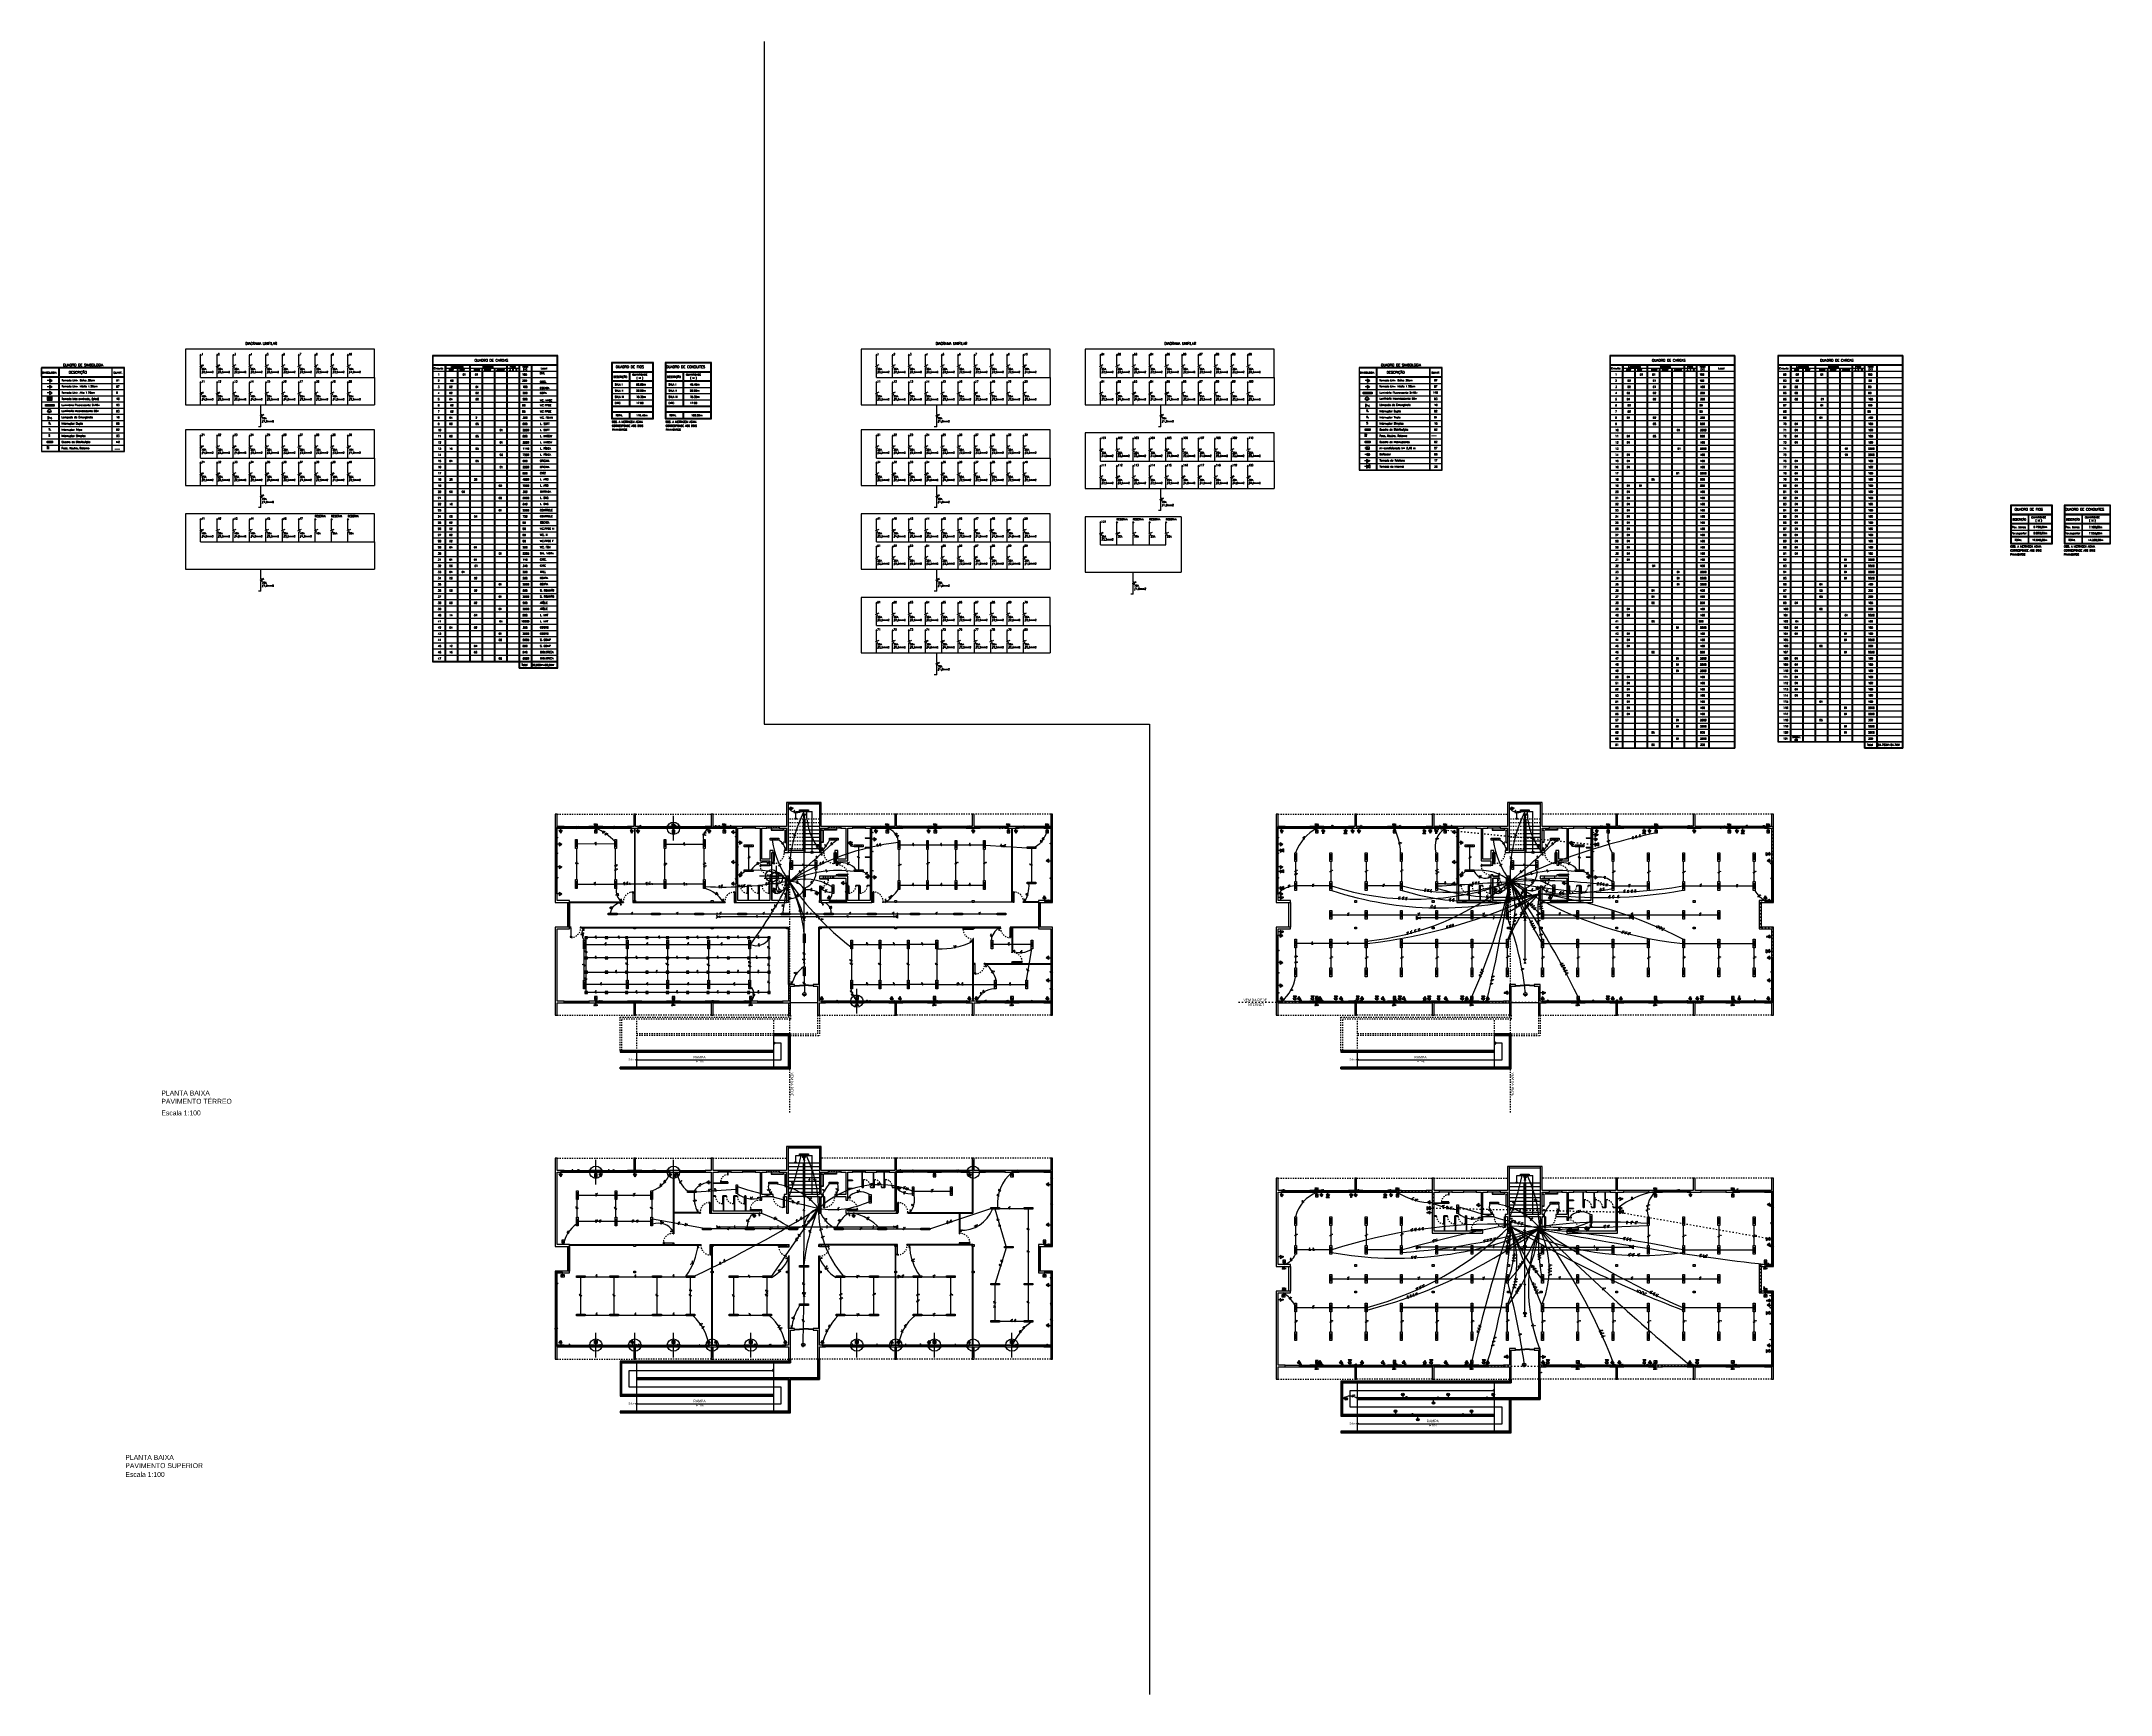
# Model space of a CAD drawing. Header units: millimetres. Extents: x 820 to 987, y 393 to 526.
import ezdxf

# ---------------------------------------------------------------- set-up
doc = ezdxf.new("R2010")
doc.units = ezdxf.units.MM
doc.header["$PDMODE"] = 34
doc.linetypes.add('ACAD_ISO03W100', pattern=[30, 12, -18])
for name, color, linetype in [('can 03', 3, 'Continuous'), ('can01', 1, 'Continuous'), ('can02', 2, 'Continuous'), ('can03', 3, 'Continuous'), ('ESQUADRIAS', 2, 'Continuous'), ('Fio internet 02', 3, 'Continuous'), ('fio tomadas de chão', 82, 'Continuous'), ('Janela', 2, 'Continuous'), ('pena 01', 1, 'Continuous'), ('pena01', 1, 'Continuous'), ('pena02', 2, 'Continuous'), ('pena03', 3, 'Continuous'), ('pena04', 4, 'Continuous')]:
    doc.layers.add(name, color=color, linetype=linetype)
doc.styles.add('ROMANS', font='romans', dxfattribs={"height": 0.18})
doc.styles.get("Standard").update_dxf_attribs({"font": 'ERASLGHT.TTF'})

msp = doc.modelspace()

# ---------------------------------------------------------------- hatches: boundary and pattern name
at = {"layer": 'can01'}
for points in [[(832.64, 501.11), (832.69, 501), (832.59, 501)], [(833.97, 501.11), (834.02, 501), (833.92, 501)], [(835.29, 501.11), (835.33, 501), (835.24, 501)], [(836.61, 501.11), (836.66, 501), (836.57, 501)], [(837.94, 501.11), (837.99, 501), (837.89, 501)], [(839.27, 501.11), (839.32, 501), (839.22, 501)], [(840.6, 501.11), (840.64, 501), (840.55, 501)], [(841.92, 501.11), (841.97, 501), (841.87, 501)], [(843.25, 501.11), (843.29, 501), (843.2, 501)], [(844.57, 501.11), (844.62, 501), (844.52, 501)], [(887.4, 501.11), (887.44, 501), (887.35, 501)], [(888.72, 501.11), (888.77, 501), (888.68, 501)], [(890.04, 501.11), (890.09, 501), (889.99, 501)], [(891.37, 501.11), (891.42, 501), (891.32, 501)], [(892.7, 501.11), (892.75, 501), (892.65, 501)], [(894.03, 501.11), (894.07, 501), (893.98, 501)], [(895.35, 501.11), (895.4, 501), (895.3, 501)], [(896.68, 501.11), (896.73, 501), (896.63, 501)], [(898, 501.11), (898.05, 501), (897.95, 501)], [(899.33, 501.11), (899.38, 501), (899.28, 501)], [(905.56, 501.11), (905.6, 501), (905.51, 501)], [(906.88, 501.11), (906.93, 501), (906.84, 501)], [(908.2, 501.11), (908.25, 501), (908.15, 501)], [(909.53, 501.11), (909.58, 501), (909.48, 501)], [(910.86, 501.11), (910.91, 501), (910.81, 501)], [(912.19, 501.11), (912.24, 501), (912.14, 501)], [(913.51, 501.11), (913.56, 501), (913.46, 501)], [(914.84, 501.11), (914.89, 501), (914.79, 501)], [(916.17, 501.11), (916.21, 501), (916.12, 501)], [(917.49, 501.11), (917.54, 501), (917.45, 501)], [(832.64, 498.9), (832.69, 498.79), (832.59, 498.79)], [(833.97, 498.9), (834.02, 498.79), (833.92, 498.79)], [(835.29, 498.9), (835.33, 498.79), (835.24, 498.79)], [(836.61, 498.9), (836.66, 498.79), (836.57, 498.79)], [(837.94, 498.9), (837.99, 498.79), (837.89, 498.79)], [(839.27, 498.9), (839.32, 498.79), (839.22, 498.79)], [(840.6, 498.9), (840.64, 498.79), (840.55, 498.79)], [(841.92, 498.9), (841.97, 498.79), (841.87, 498.79)], [(843.25, 498.9), (843.29, 498.79), (843.2, 498.79)], [(844.57, 498.9), (844.62, 498.79), (844.52, 498.79)], [(887.4, 498.9), (887.44, 498.79), (887.35, 498.79)], [(888.72, 498.9), (888.77, 498.79), (888.68, 498.79)], [(890.04, 498.9), (890.09, 498.79), (889.99, 498.79)], [(891.37, 498.9), (891.42, 498.79), (891.32, 498.79)], [(892.7, 498.9), (892.75, 498.79), (892.65, 498.79)], [(894.03, 498.9), (894.07, 498.79), (893.98, 498.79)], [(895.35, 498.9), (895.4, 498.79), (895.3, 498.79)], [(896.68, 498.9), (896.73, 498.79), (896.63, 498.79)], [(898, 498.9), (898.05, 498.79), (897.95, 498.79)], [(899.33, 498.9), (899.38, 498.79), (899.28, 498.79)], [(905.56, 498.9), (905.6, 498.79), (905.51, 498.79)], [(906.88, 498.9), (906.93, 498.79), (906.84, 498.79)], [(908.2, 498.9), (908.25, 498.79), (908.15, 498.79)], [(909.53, 498.9), (909.58, 498.79), (909.48, 498.79)], [(910.86, 498.9), (910.91, 498.79), (910.81, 498.79)], [(912.19, 498.9), (912.24, 498.79), (912.14, 498.79)], [(913.51, 498.9), (913.56, 498.79), (913.46, 498.79)], [(914.84, 498.9), (914.89, 498.79), (914.79, 498.79)], [(916.17, 498.9), (916.21, 498.79), (916.12, 498.79)], [(917.49, 498.9), (917.54, 498.79), (917.45, 498.79)], [(832.64, 494.58), (832.69, 494.47), (832.59, 494.47)], [(833.97, 494.58), (834.02, 494.47), (833.92, 494.47)], [(835.29, 494.58), (835.33, 494.47), (835.24, 494.47)], [(836.61, 494.58), (836.66, 494.47), (836.57, 494.47)], [(837.94, 494.58), (837.99, 494.47), (837.89, 494.47)], [(839.27, 494.58), (839.32, 494.47), (839.22, 494.47)], [(840.6, 494.58), (840.64, 494.47), (840.55, 494.47)], [(841.92, 494.58), (841.97, 494.47), (841.87, 494.47)], [(843.25, 494.58), (843.29, 494.47), (843.2, 494.47)], [(844.57, 494.58), (844.62, 494.47), (844.52, 494.47)], [(887.4, 494.58), (887.44, 494.47), (887.35, 494.47)], [(888.72, 494.58), (888.77, 494.47), (888.68, 494.47)], [(890.04, 494.58), (890.09, 494.47), (889.99, 494.47)], [(891.37, 494.58), (891.42, 494.47), (891.32, 494.47)], [(892.7, 494.58), (892.75, 494.47), (892.65, 494.47)], [(894.03, 494.58), (894.07, 494.47), (893.98, 494.47)], [(895.35, 494.58), (895.4, 494.47), (895.3, 494.47)], [(896.68, 494.58), (896.73, 494.47), (896.63, 494.47)], [(898, 494.58), (898.05, 494.47), (897.95, 494.47)], [(899.33, 494.58), (899.38, 494.47), (899.28, 494.47)], [(905.56, 494.33), (905.6, 494.22), (905.51, 494.22)], [(906.88, 494.33), (906.93, 494.22), (906.84, 494.22)], [(908.2, 494.33), (908.25, 494.22), (908.15, 494.22)], [(909.53, 494.33), (909.58, 494.22), (909.48, 494.22)], [(910.86, 494.33), (910.91, 494.22), (910.81, 494.22)], [(912.19, 494.33), (912.24, 494.22), (912.14, 494.22)], [(913.51, 494.33), (913.56, 494.22), (913.46, 494.22)], [(914.84, 494.33), (914.89, 494.22), (914.79, 494.22)], [(916.17, 494.33), (916.21, 494.22), (916.12, 494.22)], [(917.49, 494.33), (917.54, 494.22), (917.45, 494.22)], [(832.64, 492.37), (832.69, 492.26), (832.59, 492.26)], [(833.97, 492.37), (834.02, 492.26), (833.92, 492.26)], [(835.29, 492.37), (835.33, 492.26), (835.24, 492.26)], [(836.61, 492.37), (836.66, 492.26), (836.57, 492.26)], [(837.94, 492.37), (837.99, 492.26), (837.89, 492.26)], [(839.27, 492.37), (839.32, 492.26), (839.22, 492.26)], [(840.6, 492.37), (840.64, 492.26), (840.55, 492.26)], [(841.92, 492.37), (841.97, 492.26), (841.87, 492.26)], [(843.25, 492.37), (843.29, 492.26), (843.2, 492.26)], [(844.57, 492.37), (844.62, 492.26), (844.52, 492.26)], [(887.4, 492.37), (887.44, 492.26), (887.35, 492.26)], [(888.72, 492.37), (888.77, 492.26), (888.68, 492.26)], [(890.04, 492.37), (890.09, 492.26), (889.99, 492.26)], [(891.37, 492.37), (891.42, 492.26), (891.32, 492.26)], [(892.7, 492.37), (892.75, 492.26), (892.65, 492.26)], [(894.03, 492.37), (894.07, 492.26), (893.98, 492.26)], [(895.35, 492.37), (895.4, 492.26), (895.3, 492.26)], [(896.68, 492.37), (896.73, 492.26), (896.63, 492.26)], [(898, 492.37), (898.05, 492.26), (897.95, 492.26)], [(899.33, 492.37), (899.38, 492.26), (899.28, 492.26)], [(905.56, 492.12), (905.6, 492.01), (905.51, 492.01)], [(906.88, 492.12), (906.93, 492.01), (906.84, 492.01)], [(908.2, 492.12), (908.25, 492.01), (908.15, 492.01)], [(909.53, 492.12), (909.58, 492.01), (909.48, 492.01)], [(910.86, 492.12), (910.91, 492.01), (910.81, 492.01)], [(912.19, 492.12), (912.24, 492.01), (912.14, 492.01)], [(913.51, 492.12), (913.56, 492.01), (913.46, 492.01)], [(914.84, 492.12), (914.89, 492.01), (914.79, 492.01)], [(916.17, 492.12), (916.21, 492.01), (916.12, 492.01)], [(917.49, 492.12), (917.54, 492.01), (917.45, 492.01)], [(832.64, 487.79), (832.69, 487.69), (832.59, 487.69)], [(833.97, 487.79), (834.02, 487.69), (833.92, 487.69)], [(835.29, 487.79), (835.33, 487.69), (835.24, 487.69)], [(836.61, 487.79), (836.66, 487.69), (836.57, 487.69)], [(837.94, 487.79), (837.99, 487.69), (837.89, 487.69)], [(839.27, 487.79), (839.32, 487.69), (839.22, 487.69)], [(840.6, 487.79), (840.64, 487.69), (840.55, 487.69)], [(841.92, 487.79), (841.97, 487.69), (841.88, 487.69)], [(843.25, 487.79), (843.3, 487.69), (843.2, 487.69)], [(844.58, 487.79), (844.62, 487.69), (844.53, 487.69)], [(887.4, 487.79), (887.44, 487.69), (887.35, 487.69)], [(888.72, 487.79), (888.77, 487.69), (888.68, 487.69)], [(890.04, 487.79), (890.09, 487.69), (889.99, 487.69)], [(891.37, 487.79), (891.42, 487.69), (891.32, 487.69)], [(892.7, 487.79), (892.75, 487.69), (892.65, 487.69)], [(894.03, 487.79), (894.07, 487.69), (893.98, 487.69)], [(895.35, 487.79), (895.4, 487.69), (895.3, 487.69)], [(896.68, 487.79), (896.73, 487.69), (896.63, 487.69)], [(898.01, 487.79), (898.05, 487.69), (897.96, 487.69)], [(899.33, 487.79), (899.38, 487.69), (899.29, 487.69)], [(905.56, 487.54), (905.6, 487.44), (905.51, 487.44)], [(906.88, 487.54), (906.93, 487.44), (906.84, 487.44)], [(908.21, 487.54), (908.26, 487.44), (908.16, 487.44)], [(909.54, 487.54), (909.59, 487.44), (909.49, 487.44)], [(910.87, 487.54), (910.91, 487.44), (910.82, 487.44)], [(887.4, 485.59), (887.44, 485.48), (887.35, 485.48)], [(888.72, 485.59), (888.77, 485.48), (888.68, 485.48)], [(890.04, 485.59), (890.09, 485.48), (889.99, 485.48)], [(891.37, 485.59), (891.42, 485.48), (891.32, 485.48)], [(892.7, 485.59), (892.75, 485.48), (892.65, 485.48)], [(894.03, 485.59), (894.07, 485.48), (893.98, 485.48)], [(895.35, 485.59), (895.4, 485.48), (895.3, 485.48)], [(896.68, 485.59), (896.73, 485.48), (896.63, 485.48)], [(898.01, 485.59), (898.05, 485.48), (897.96, 485.48)], [(899.33, 485.59), (899.38, 485.48), (899.29, 485.48)], [(887.4, 481.01), (887.44, 480.91), (887.35, 480.91)], [(888.72, 481.01), (888.77, 480.91), (888.68, 480.91)], [(890.04, 481.01), (890.09, 480.91), (889.99, 480.91)], [(891.37, 481.01), (891.42, 480.91), (891.32, 480.91)], [(892.7, 481.01), (892.75, 480.91), (892.65, 480.91)], [(894.03, 481.01), (894.07, 480.91), (893.98, 480.91)], [(895.35, 481.01), (895.4, 480.91), (895.3, 480.91)], [(896.68, 481.01), (896.73, 480.91), (896.63, 480.91)], [(898.01, 481.01), (898.05, 480.91), (897.96, 480.91)], [(899.33, 481.01), (899.38, 480.91), (899.29, 480.91)], [(887.4, 478.8), (887.44, 478.7), (887.35, 478.7)], [(888.72, 478.8), (888.77, 478.7), (888.68, 478.7)], [(890.04, 478.8), (890.09, 478.7), (889.99, 478.7)], [(891.37, 478.8), (891.42, 478.7), (891.32, 478.7)], [(892.7, 478.8), (892.75, 478.7), (892.65, 478.7)], [(894.03, 478.8), (894.07, 478.7), (893.98, 478.7)], [(895.35, 478.8), (895.4, 478.7), (895.3, 478.7)], [(896.68, 478.8), (896.73, 478.7), (896.63, 478.7)], [(898.01, 478.8), (898.05, 478.7), (897.96, 478.7)], [(899.33, 478.8), (899.38, 478.7), (899.29, 478.7)]]:
    msp.add_hatch(color=256, dxfattribs=at).paths.add_polyline_path(points)
at = {"layer": 'can02'}
for points in [[(820.39, 498.84), (820.6, 498.97), (820.39, 498.97)], [(820.39, 498.6), (820.39, 498.34), (820.6, 498.47)], [(927.17, 498.84), (927.38, 498.97), (927.17, 498.97)], [(927.17, 498.6), (927.17, 498.34), (927.38, 498.47)], [(927.05, 497.07), (927.05, 496.81), (927.25, 496.93, -0.288345), (927.25, 496.95)], [(820.26, 496.07), (820.26, 495.81), (820.46, 495.93, -0.288345), (820.46, 495.95)], [(927.42, 495.06), (927.01, 495.06), (927.01, 494.92)], [(820.63, 494.06), (820.22, 494.06), (820.22, 493.92)], [(927.42, 494.06), (927.01, 494.06), (927.01, 493.92), (927.42, 493.92)], [(927.33, 493.37), (927.1, 493.6), (927.1, 493.37)], [(927.36, 492.97, 1), (927.15, 492.97, 1)], [(927.34, 492.47), (927.13, 492.6), (927.13, 492.34)], [(880.44, 464.18), (880.66, 464.31), (880.44, 464.31)], [(938.87, 464.18), (939.08, 464.31), (938.87, 464.31)], [(861.68, 462.52), (861.82, 462.31), (861.82, 462.52)], [(861.69, 461.54), (861.69, 461.28), (861.91, 461.41)], [(864.78, 462.55), (864.56, 462.55), (864.78, 462.32)], [(867.44, 462.52), (867.57, 462.31), (867.57, 462.52)], [(867.93, 462.52), (868.07, 462.31), (868.07, 462.52)], [(871.07, 462.55), (870.85, 462.55), (871.07, 462.32)], [(873.72, 462.52), (873.86, 462.31), (873.86, 462.52)], [(875.19, 462.55), (874.97, 462.55), (875.19, 462.32)], [(875.86, 462.24), (875.86, 462.5), (875.65, 462.37)], [(876.3, 461.41), (876.52, 461.54), (876.3, 461.54)], [(885.24, 461.4), (885.46, 461.53), (885.24, 461.53)], [(887.2, 461.68), (887.42, 461.81), (887.2, 461.81)], [(887.48, 462.52), (887.22, 462.52), (887.35, 462.31)], [(888.4, 462.55), (888.18, 462.55), (888.4, 462.32)], [(891.49, 462.52), (891.62, 462.31), (891.62, 462.52)], [(892.29, 462.55), (892.07, 462.55), (892.29, 462.32)], [(895.12, 462.52), (895.25, 462.31), (895.25, 462.52)], [(898.21, 462.55), (897.99, 462.55), (898.21, 462.32)], [(898.57, 462.52), (898.7, 462.31), (898.7, 462.52)], [(901.36, 462.55), (901.14, 462.55), (901.36, 462.32)], [(920.11, 462.52), (920.24, 462.31), (920.24, 462.52)], [(920.12, 461.54), (920.12, 461.28), (920.33, 461.41)], [(923.2, 462.55), (922.98, 462.55), (923.2, 462.32)], [(923.6, 462.31), (923.73, 462.52), (923.47, 462.52)], [(925.86, 462.52), (925.99, 462.31), (925.99, 462.52)], [(926.35, 462.52), (926.49, 462.31), (926.49, 462.52)], [(929.49, 462.55), (929.27, 462.55), (929.49, 462.32)], [(932.14, 462.52), (932.28, 462.31), (932.28, 462.52)], [(932.76, 462.31), (932.89, 462.52), (932.63, 462.52)], [(933.61, 462.55), (933.39, 462.55), (933.61, 462.32)], [(934.28, 462.24), (934.28, 462.5), (934.07, 462.37)], [(934.73, 461.41), (934.94, 461.54), (934.73, 461.54)], [(943.67, 461.4), (943.88, 461.53), (943.67, 461.53)], [(945.84, 462.16), (945.63, 462.29), (945.63, 462.02)], [(945.63, 461.68), (945.84, 461.81), (945.63, 461.81)], [(945.9, 462.52), (945.64, 462.52), (945.77, 462.31)], [(946.82, 462.55), (946.6, 462.55), (946.82, 462.32)], [(949.91, 462.52), (950.04, 462.31), (950.04, 462.52)], [(950.71, 462.55), (950.49, 462.55), (950.71, 462.32)], [(953.54, 462.52), (953.67, 462.31), (953.67, 462.52)], [(956.63, 462.55), (956.41, 462.55), (956.63, 462.32)], [(956.99, 462.52), (957.12, 462.31), (957.12, 462.52)], [(959.78, 462.55), (959.56, 462.55), (959.78, 462.32)], [(861.69, 459.69), (861.69, 459.43), (861.91, 459.56)], [(875.86, 460.07), (875.65, 459.94), (875.86, 459.94)], [(901.37, 460.19), (901.16, 460.06), (901.37, 460.06)], [(920.12, 459.69), (920.12, 459.43), (920.33, 459.56)], [(934.28, 460.07), (934.07, 459.94), (934.28, 459.94)], [(959.79, 460.19), (959.58, 460.06), (959.79, 460.06)], [(875.86, 458.07), (875.86, 458.33), (875.65, 458.2)], [(876.3, 458.76), (876.52, 458.89), (876.3, 458.89)], [(884.77, 458.1), (884.77, 458.37), (884.56, 458.24)], [(886.73, 458.88), (886.52, 458.75), (886.73, 458.75)], [(887.2, 458.61), (887.42, 458.74), (887.2, 458.74)], [(934.28, 458.07), (934.28, 458.33), (934.07, 458.2)], [(934.73, 458.76), (934.94, 458.89), (934.73, 458.89)], [(941.04, 457.97), (940.83, 457.84), (941.04, 457.84)], [(943.19, 458.1), (943.19, 458.37), (942.98, 458.24)], [(945.15, 458.88), (944.94, 458.75), (945.15, 458.75)], [(945.63, 458.61), (945.84, 458.74), (945.63, 458.74)], [(861.69, 457.24), (861.91, 457.38), (861.69, 457.38)], [(879.06, 457.61), (879.28, 457.75), (879.06, 457.75)], [(882.62, 457.54), (882.41, 457.41), (882.62, 457.41)], [(883.7, 457), (883.57, 457.21), (883.57, 457)], [(901.16, 457), (901.03, 457.21), (901.03, 457)], [(920.12, 457.24), (920.33, 457.38), (920.12, 457.38)], [(920.33, 457.09), (920.12, 457.22), (920.12, 456.96)], [(937.49, 457.61), (937.7, 457.75), (937.49, 457.75)], [(942.12, 457), (941.99, 457.21), (941.99, 457)], [(959.58, 457), (959.45, 457.21), (959.45, 457)], [(920.33, 454.31), (920.12, 454.45), (920.12, 454.18)], [(920.12, 454.13), (920.33, 454), (920.12, 454)], [(959.79, 453.78), (959.79, 454.04), (959.58, 453.91)], [(901.37, 452.34), (901.16, 452.2), (901.37, 452.2)], [(920.33, 451.81), (920.12, 451.94), (920.12, 451.68)], [(959.79, 452.34), (959.58, 452.2), (959.79, 452.2)], [(901.37, 450.49), (901.16, 450.36), (901.37, 450.36)], [(920.33, 449.96), (920.12, 450.1), (920.12, 449.83)], [(938.54, 449.23), (938.54, 449.49), (938.33, 449.36)], [(941.58, 449.36), (941.37, 449.49), (941.37, 449.23)], [(959.79, 450.49), (959.58, 450.36), (959.79, 450.36)], [(864.56, 448.82), (864.78, 448.82), (864.56, 449.05)], [(870.85, 448.82), (871.07, 448.82), (870.85, 449.05)], [(877.12, 448.82), (877.34, 448.82), (877.12, 449.05)], [(883.11, 448.85), (882.97, 449.06), (882.97, 448.85)], [(885.73, 448.82), (885.95, 448.82), (885.73, 449.05)], [(888.79, 448.85), (888.66, 449.06), (888.66, 448.85)], [(889.45, 448.85), (889.32, 449.06), (889.32, 448.85)], [(892, 448.82), (892.22, 448.82), (892, 449.05)], [(895.07, 448.85), (894.94, 449.06), (894.94, 448.85)], [(895.64, 448.85), (895.51, 449.06), (895.51, 448.85)], [(898.28, 448.82), (898.5, 448.82), (898.28, 449.05)], [(901.14, 448.85), (901.41, 448.85), (901.28, 449.06)], [(920.11, 448.85), (920.24, 449.06), (920.24, 448.85)], [(921.79, 448.85), (921.66, 449.06), (921.66, 448.85)], [(922.98, 448.82), (923.2, 448.82), (922.98, 449.05)], [(923.49, 448.85), (923.36, 449.06), (923.36, 448.85)], [(925.19, 448.85), (925.06, 449.06), (925.06, 448.85)], [(926.89, 448.85), (926.76, 449.06), (926.76, 448.85)], [(928.59, 448.85), (928.46, 449.06), (928.46, 448.85)], [(929.27, 448.82), (929.49, 448.82), (929.27, 449.05)], [(930.29, 448.85), (930.16, 449.06), (930.16, 448.85)], [(931.99, 448.85), (931.86, 449.06), (931.86, 448.85)], [(933.69, 448.85), (933.56, 449.06), (933.56, 448.85)], [(935.39, 448.85), (935.26, 449.06), (935.26, 448.85)], [(935.54, 448.82), (935.76, 448.82), (935.54, 449.05)], [(937.09, 448.85), (936.96, 449.06), (936.96, 448.85)], [(941.53, 448.85), (941.39, 449.06), (941.39, 448.85)], [(944.15, 448.82), (944.37, 448.82), (944.15, 449.05)], [(947.21, 448.85), (947.08, 449.06), (947.08, 448.85)], [(947.87, 448.85), (947.74, 449.06), (947.74, 448.85)], [(950.42, 448.82), (950.64, 448.82), (950.42, 449.05)], [(953.49, 448.85), (953.36, 449.06), (953.36, 448.85)], [(954.06, 448.85), (953.93, 449.06), (953.93, 448.85)], [(956.7, 448.82), (956.92, 448.82), (956.7, 449.05)], [(957.33, 449.06), (957.2, 448.85), (957.46, 448.85)], [(959.56, 448.85), (959.83, 448.85), (959.7, 449.06)], [(861.68, 434.66), (861.82, 434.45), (861.82, 434.66)], [(864.78, 434.69), (864.56, 434.69), (864.78, 434.46)], [(864.91, 434.66), (865.04, 434.45), (865.04, 434.66)], [(867.68, 434.66), (867.82, 434.45), (867.82, 434.66)], [(870.55, 434.66), (870.68, 434.45), (870.68, 434.66)], [(871.33, 434.69), (871.11, 434.69), (871.33, 434.46)], [(892.22, 434.69), (892, 434.69), (892.22, 434.46)], [(894.81, 434.66), (894.94, 434.45), (894.94, 434.66)], [(898.5, 434.69), (898.28, 434.69), (898.5, 434.46)], [(873.86, 434.12), (873.65, 433.99), (873.86, 433.99)], [(889.2, 433.42), (889.41, 433.55), (889.2, 433.55)], [(901.37, 433.96), (901.16, 433.83), (901.37, 433.83)], [(920.11, 433.03), (920.24, 432.82), (920.24, 433.03)], [(923.2, 433.06), (922.98, 433.06), (923.2, 432.84)], [(923.33, 433.03), (923.46, 432.82), (923.46, 433.03)], [(925.87, 432.82), (926.01, 433.03), (925.74, 433.03)], [(926.1, 433.03), (926.24, 432.82), (926.24, 433.03)], [(928.97, 433.03), (929.1, 432.82), (929.1, 433.03)], [(929.75, 433.06), (929.53, 433.06), (929.75, 432.84)], [(947.83, 432.67), (947.62, 432.8), (947.62, 432.53)], [(950.64, 433.06), (950.42, 433.06), (950.64, 432.84)], [(953.23, 433.03), (953.36, 432.82), (953.36, 433.03)], [(956.92, 433.06), (956.7, 433.06), (956.92, 432.84)], [(877.37, 431.36), (877.5, 431.15), (877.5, 431.36)], [(885.42, 431.36), (885.55, 431.15), (885.55, 431.36)], [(932.28, 432.5), (932.07, 432.36), (932.28, 432.36)], [(932.07, 431.55), (932.28, 431.42), (932.28, 431.68)], [(936.24, 432.28), (936.03, 432.15), (936.24, 432.15)], [(947.62, 431.79), (947.83, 431.92), (947.62, 431.92)], [(959.79, 432.33), (959.58, 432.2), (959.79, 432.2)], [(861.92, 429.11), (862.14, 429.11), (861.92, 429.33)], [(900.92, 429.11), (901.14, 429.11), (900.92, 429.33)], [(901.37, 430.69), (901.16, 430.56), (901.37, 430.56)], [(945.07, 430.21), (944.94, 430.42), (944.94, 430.21)], [(920.33, 427.97), (920.12, 428.1), (920.12, 427.84)], [(920.34, 427.48), (920.56, 427.48), (920.34, 427.71)], [(959.34, 427.48), (959.56, 427.48), (959.34, 427.71)], [(959.79, 429.07), (959.58, 428.94), (959.79, 428.94)], [(861.87, 426.31), (862.09, 426.54), (861.87, 426.54)], [(900.92, 426.31), (901.14, 426.54), (900.92, 426.54)], [(901.37, 425.81), (901.16, 425.68), (901.37, 425.68)], [(920.33, 424.5), (920.12, 424.63), (920.12, 424.37)], [(920.29, 424.69), (920.51, 424.91), (920.29, 424.91)], [(959.34, 424.69), (959.56, 424.91), (959.34, 424.91)], [(959.79, 424.29), (959.79, 424.55), (959.58, 424.42)], [(959.79, 424.18), (959.58, 424.05), (959.79, 424.05)], [(861.95, 420.99), (861.82, 421.2), (861.82, 420.99)], [(864.78, 421.18), (864.56, 420.96), (864.78, 420.96)], [(867.78, 420.99), (867.64, 421.2), (867.64, 420.99)], [(871.07, 421.18), (870.85, 420.96), (871.07, 420.96)], [(873.96, 420.99), (873.83, 421.2), (873.83, 420.99)], [(874.54, 420.99), (874.41, 421.2), (874.41, 420.99)], [(877.34, 421.18), (877.12, 420.96), (877.34, 420.96)], [(880.17, 420.99), (880.04, 421.2), (880.04, 420.99)], [(883.16, 420.99), (883.02, 421.2), (883.02, 420.99)], [(885.93, 421.18), (885.71, 420.96), (885.93, 420.96)], [(888.78, 420.99), (888.64, 421.2), (888.64, 420.99)], [(889.33, 420.99), (889.2, 421.2), (889.2, 420.99)], [(891.81, 420.99), (891.68, 421.2), (891.68, 420.99)], [(892.22, 421.18), (892, 420.96), (892.22, 420.96)], [(895.04, 420.99), (894.91, 421.2), (894.91, 420.99)], [(898.5, 421.18), (898.28, 420.96), (898.5, 420.96)], [(901.37, 422.54), (901.16, 422.41), (901.37, 422.41)], [(959.79, 420.92), (959.58, 420.79), (959.79, 420.79)], [(921.79, 419.36), (921.66, 419.57), (921.66, 419.36)], [(922.98, 419.33), (923.2, 419.33), (922.98, 419.56)], [(923.49, 419.36), (923.36, 419.57), (923.36, 419.36)], [(925.19, 419.36), (925.06, 419.57), (925.06, 419.36)], [(926.89, 419.36), (926.76, 419.57), (926.76, 419.36)], [(928.59, 419.36), (928.46, 419.57), (928.46, 419.36)], [(929.27, 419.33), (929.49, 419.33), (929.27, 419.56)], [(930.29, 419.36), (930.16, 419.57), (930.16, 419.36)], [(931.99, 419.36), (931.86, 419.57), (931.86, 419.36)], [(933.69, 419.36), (933.56, 419.57), (933.56, 419.36)], [(935.39, 419.36), (935.26, 419.57), (935.26, 419.36)], [(935.54, 419.33), (935.76, 419.33), (935.54, 419.56)], [(937.09, 419.36), (936.96, 419.57), (936.96, 419.36)], [(938.54, 419.74), (938.54, 420), (938.33, 419.87)], [(941.58, 419.87), (941.37, 420), (941.37, 419.74)], [(941.58, 419.36), (941.44, 419.57), (941.44, 419.36)], [(944.35, 419.56), (944.13, 419.33), (944.35, 419.33)], [(947.2, 419.36), (947.06, 419.57), (947.06, 419.36)], [(947.75, 419.36), (947.62, 419.57), (947.62, 419.36)], [(950.23, 419.36), (950.1, 419.57), (950.1, 419.36)], [(950.64, 419.56), (950.42, 419.33), (950.64, 419.33)], [(953.46, 419.36), (953.33, 419.57), (953.33, 419.36)], [(956.92, 419.56), (956.7, 419.33), (956.92, 419.33)], [(925.58, 416.47, 1), (925.37, 416.47, 1)], [(929.96, 416.82, 1), (930.17, 416.82, 1)], [(932.66, 416.13, 1), (932.45, 416.13, 1)], [(933.62, 416.82, 1), (933.83, 416.82, 1)], [(937.28, 416.82, 1), (937.5, 416.82, 1)], [(929.37, 415.47, 1), (929.58, 415.47, 1)], [(931.38, 414.78, 1), (931.17, 414.78, 1)], [(935.53, 415.47, 1), (935.74, 415.47, 1)]]:
    msp.add_hatch(color=256, dxfattribs=at).paths.add_polyline_path(points)
at = {"layer": 'fio tomadas de chão'}
for points in [[(881.66, 463.84), (881.4, 463.84), (881.53, 463.64, -0.288345), (881.54, 463.64)], [(940.08, 463.84), (939.82, 463.84), (939.95, 463.64, -0.288345), (939.96, 463.64)], [(874.62, 455.52, -0.141294), (874.62, 455.53, -0.141294), (874.62, 455.54), (874.42, 455.66), (874.42, 455.4)], [(881.66, 455.53), (881.4, 455.53), (881.52, 455.33, -0.288345), (881.54, 455.33)], [(889.13, 455.4), (889.13, 455.66), (888.93, 455.54, -0.141294), (888.93, 455.53, -0.141294), (888.93, 455.52)], [(931.16, 455.3), (931.16, 455.56), (931.36, 455.44, 0.141294), (931.36, 455.43, 0.141294), (931.36, 455.43)], [(940.08, 455.53), (939.82, 455.53), (939.94, 455.33, -0.288345), (939.96, 455.33)], [(948.75, 455.3), (948.75, 455.56), (948.55, 455.44, -0.141294), (948.55, 455.43, -0.141294), (948.55, 455.43)], [(881.66, 452.07), (881.4, 452.07), (881.52, 451.87, -0.288345), (881.54, 451.87)], [(940.08, 452.07), (939.82, 452.07), (939.94, 451.87, -0.288345), (939.96, 451.87)], [(881.67, 436.11), (881.4, 436.11), (881.53, 435.91, -0.288345), (881.54, 435.91)], [(940.09, 434.48), (939.83, 434.48), (939.95, 434.28, -0.288345), (939.96, 434.28)], [(874.62, 430.38, -0.141294), (874.62, 430.39, -0.141294), (874.62, 430.39), (874.42, 430.52), (874.42, 430.26)], [(881.67, 430.49), (881.4, 430.49), (881.53, 430.29, -0.288345), (881.54, 430.29)], [(889.13, 430.26), (889.13, 430.52), (888.93, 430.39, -0.141294), (888.93, 430.39, -0.141294), (888.93, 430.38)], [(931.16, 428.63), (931.16, 428.9), (931.36, 428.77, 0.141294), (931.36, 428.76, 0.141294), (931.36, 428.76)], [(940.09, 428.87), (939.82, 428.87), (939.95, 428.67, -0.288345), (939.96, 428.67)], [(948.75, 428.63), (948.75, 428.9), (948.55, 428.77, -0.141294), (948.55, 428.76, -0.141294), (948.55, 428.76)], [(881.66, 425.06), (881.4, 425.06), (881.52, 424.86, -0.288345), (881.54, 424.86)], [(940.08, 423.44), (939.82, 423.44), (939.94, 423.24, -0.288345), (939.96, 423.24)]]:
    msp.add_hatch(color=256, dxfattribs=at).paths.add_polyline_path(points)
at = {"layer": 'pena 01', "ltscale": 0.005}
for points in [[(880.42, 458.58), (880.28, 458.58), (880.28, 458.17)], [(938.84, 458.58), (938.7, 458.58), (938.7, 458.17)], [(882.78, 432.12), (882.65, 432.12), (882.65, 431.7)], [(941.2, 430.49), (941.07, 430.49), (941.07, 430.08)]]:
    msp.add_hatch(color=256, dxfattribs=at).paths.add_polyline_path(points)
at = {"layer": 'pena 01'}
for points in [[(941.2, 457.62), (941.07, 457.62), (941.07, 457.21), (941.2, 457.21)], [(938.84, 430.78), (938.7, 430.78), (938.7, 430.37), (938.84, 430.37)]]:
    msp.add_hatch(color=256, dxfattribs=at).paths.add_polyline_path(points)
at = {"layer": 'pena02'}
for points in [[(867.84, 456.84), (867.84, 462.69), (867.79, 462.69), (867.79, 456.84)], [(867.89, 456.69), (867.89, 456.74), (867.84, 456.74), (867.84, 456.84), (867.79, 456.84), (867.79, 456.74), (867.74, 456.74), (867.74, 456.69), (867.79, 456.69)], [(874.02, 456.69), (874.02, 456.74), (867.89, 456.74), (867.89, 456.69)], [(875.07, 456.69), (875.07, 456.74), (874.17, 456.74), (874.17, 456.69)], [(875.97, 456.74), (875.97, 456.69), (876.02, 456.69), (876.02, 456.74)], [(887.09, 456.69), (887.09, 456.74), (887.04, 456.74), (887.04, 456.69)], [(888.89, 456.69), (888.89, 456.74), (887.99, 456.74), (887.99, 456.69)], [(895.17, 456.69), (895.17, 456.74), (889.04, 456.74), (889.04, 456.69)], [(874.02, 454.64), (874.02, 454.69), (867.89, 454.69), (867.89, 454.64)], [(880.13, 454.64), (880.13, 454.69), (874.17, 454.69), (874.17, 454.64)], [(880.28, 450.04), (880.33, 450.04), (880.33, 454.69), (880.28, 454.69), (880.28, 454.54)], [(882.78, 454.64), (882.78, 454.69), (882.73, 454.69), (882.73, 450.04), (882.78, 450.04)], [(888.89, 454.64), (888.89, 454.69), (882.93, 454.69), (882.93, 454.64)], [(895.17, 454.64), (895.17, 454.69), (889.04, 454.69), (889.04, 454.64)], [(895.27, 454.59), (895.27, 454.64), (895.32, 454.64), (895.32, 454.69), (895.17, 454.69), (895.17, 454.64), (895.22, 454.64), (895.22, 454.59)], [(897.42, 454.64), (897.42, 454.69), (895.32, 454.69), (895.32, 454.64)], [(901.53, 451.69), (901.53, 451.74), (898.42, 451.74), (898.42, 451.79), (898.37, 451.79), (898.37, 451.74), (896.22, 451.74), (896.22, 451.69)], [(870.98, 431.57), (870.98, 434.82), (870.93, 434.82), (870.93, 431.57)], [(895.22, 431.52), (895.22, 434.82), (895.17, 434.82), (895.17, 431.52)], [(870.93, 431.57), (870.93, 429.92), (870.98, 429.92), (870.98, 431.52), (873.07, 431.52), (873.07, 431.57)], [(894.17, 429.92), (894.17, 431.52), (895.17, 431.52), (895.17, 431.57), (894.12, 431.57), (894.12, 429.92)], [(867.74, 428.92), (867.74, 428.97), (862.53, 428.97), (862.53, 428.92)], [(873.12, 428.92), (873.12, 428.97), (870.98, 428.97), (870.98, 429.02), (870.93, 429.02), (870.93, 428.97), (867.89, 428.97), (867.89, 428.92)], [(874.12, 426.82), (874.12, 428.82), (874.07, 428.82), (874.07, 426.82)], [(880.13, 428.92), (880.13, 428.97), (874.17, 428.97), (874.17, 428.92)], [(880.33, 428.87), (880.33, 428.97), (880.28, 428.97), (880.28, 428.87)], [(880.33, 422.17), (880.33, 427.97), (880.28, 427.97), (880.28, 422.17)], [(882.78, 428.87), (882.78, 428.97), (882.73, 428.97), (882.73, 428.87)], [(882.78, 422.17), (882.78, 427.97), (882.73, 427.97), (882.73, 422.17)], [(888.89, 428.92), (888.89, 428.97), (882.93, 428.97), (882.93, 428.92)], [(888.99, 426.82), (888.99, 428.82), (888.94, 428.82), (888.94, 426.82)], [(892.13, 428.92), (892.13, 428.97), (889.94, 428.97), (889.94, 428.92)], [(895.17, 428.92), (895.17, 428.97), (894.17, 428.97), (894.17, 429.02), (894.12, 429.02), (894.12, 428.97), (892.13, 428.97), (892.13, 428.92)], [(895.22, 426.82), (895.22, 428.82), (895.17, 428.82), (895.17, 426.82)], [(874.12, 420.82), (874.12, 426.67), (874.07, 426.67), (874.07, 420.82)], [(888.99, 420.82), (888.99, 426.67), (888.94, 426.67), (888.94, 420.82)], [(895.22, 420.82), (895.22, 426.67), (895.17, 426.67), (895.17, 420.82)]]:
    msp.add_hatch(color=254, dxfattribs=at).paths.add_polyline_path(points)
h = msp.add_hatch(color=254, dxfattribs=at)
h.paths.add_polyline_path([(898.42, 456.69), (898.47, 456.69), (898.47, 456.74), (898.42, 456.74), (898.42, 462.69), (898.37, 462.69), (898.37, 456.74), (895.32, 456.74), (895.32, 456.69)])
h.paths.add_polyline_path([(900.53, 456.69), (900.53, 456.74), (899.37, 456.74), (899.37, 456.69)])
h = msp.add_hatch(color=254, dxfattribs=at)
h.paths.add_polyline_path([(867.74, 454.64), (867.74, 454.69), (863.48, 454.69), (863.48, 454.64)])
h.paths.add_polyline_path([(866.84, 456.69), (866.84, 456.74), (862.53, 456.74), (862.53, 456.69)])
h = msp.add_hatch(dxfattribs=at)
h.set_pattern_fill('LINE', color=256, scale=0.004, angle=45, style=0)
h.set_pattern_definition([(225, (2885.739106, 2397.98538), (0.00898025612, -0.00898025612), [])])
h.paths.add_polyline_path([(866.84, 456.74), (866.84, 456.69), (866.92, 456.69), (866.92, 456.71), (866.89, 456.71), (866.89, 456.74)])
h = msp.add_hatch(dxfattribs=at)
h.set_pattern_fill('LINE', color=256, scale=0.004, angle=45, style=0)
h.set_pattern_definition([(225, (2885.539106, 2397.98538), (0.00898025612, -0.00898025612), [])])
h.paths.add_polyline_path([(867.74, 456.74), (867.74, 456.69), (867.66, 456.69), (867.66, 456.71), (867.69, 456.71), (867.69, 456.74)])
h = msp.add_hatch(dxfattribs=at)
h.set_pattern_fill('LINE', color=256, scale=0.004, angle=45, style=0)
h.set_pattern_definition([(225, (2893.970773, 2397.98538), (0.00898025612, -0.00898025612), [])])
h.paths.add_polyline_path([(875.07, 456.74), (875.07, 456.69), (875.15, 456.69), (875.15, 456.71), (875.12, 456.71), (875.12, 456.74)])
h = msp.add_hatch(dxfattribs=at)
h.set_pattern_fill('LINE', color=256, scale=0.004, angle=45, style=0)
h.set_pattern_definition([(225, (2893.770773, 2397.98538), (0.00898025612, -0.00898025612), [])])
h.paths.add_polyline_path([(875.97, 456.74), (875.97, 456.69), (875.89, 456.69), (875.89, 456.71), (875.92, 456.71), (875.92, 456.74)])
h = msp.add_hatch(dxfattribs=at)
h.set_pattern_fill('LINE', color=256, scale=0.004, angle=45, style=0)
h.set_pattern_definition([(315, (-1130.707169, 2397.98538), (-0.00898025612, -0.00898025612), [])])
h.paths.add_polyline_path([(887.09, 456.74), (887.09, 456.69), (887.17, 456.69), (887.17, 456.71), (887.14, 456.71), (887.14, 456.74)])
h = msp.add_hatch(dxfattribs=at)
h.set_pattern_fill('LINE', color=256, scale=0.004, angle=45, style=0)
h.set_pattern_definition([(315, (-1130.907169, 2397.98538), (-0.00898025612, -0.00898025612), [])])
h.paths.add_polyline_path([(887.99, 456.74), (887.99, 456.69), (887.91, 456.69), (887.91, 456.71), (887.94, 456.71), (887.94, 456.74)])
h = msp.add_hatch(dxfattribs=at)
h.set_pattern_fill('LINE', color=256, scale=0.004, angle=45, style=0)
h.set_pattern_definition([(315, (-1119.333835, 2397.98538), (-0.00898025612, -0.00898025612), [])])
h.paths.add_polyline_path([(898.47, 456.74), (898.47, 456.69), (898.55, 456.69), (898.55, 456.71), (898.52, 456.71), (898.52, 456.74)])
h = msp.add_hatch(dxfattribs=at)
h.set_pattern_fill('LINE', color=256, scale=0.004, angle=45, style=0)
h.set_pattern_definition([(315, (-1119.533835, 2397.98538), (-0.00898025612, -0.00898025612), [])])
h.paths.add_polyline_path([(899.37, 456.74), (899.37, 456.69), (899.29, 456.69), (899.29, 456.71), (899.32, 456.71), (899.32, 456.74)])
h = msp.add_hatch(dxfattribs=at)
h.set_pattern_fill('LINE', color=256, scale=0.004, angle=45, style=0)
h.set_pattern_definition([(45, (-1155.217169, -1486.612615), (-0.00898025612, 0.00898025612), [])])
h.paths.add_polyline_path([(862.58, 454.64), (862.58, 454.69), (862.66, 454.69), (862.66, 454.67), (862.63, 454.67), (862.63, 454.64)])
h = msp.add_hatch(dxfattribs=at)
h.set_pattern_fill('LINE', color=256, scale=0.004, angle=45, style=0)
h.set_pattern_definition([(45, (-1155.417169, -1486.612615), (-0.00898025612, 0.00898025612), [])])
h.paths.add_polyline_path([(863.48, 454.64), (863.48, 454.69), (863.4, 454.69), (863.4, 454.67), (863.43, 454.67), (863.43, 454.64)])
h = msp.add_hatch(color=254, dxfattribs=at)
h.paths.add_polyline_path([(895.22, 448.69), (895.27, 448.69), (895.27, 451.69), (895.32, 451.69), (895.32, 451.74), (895.27, 451.74), (895.27, 453.69), (895.22, 453.69)])
h.paths.add_polyline_path([(898.42, 454.64), (900.53, 454.64), (900.53, 454.69), (898.32, 454.69), (898.32, 454.64), (898.37, 454.64), (898.37, 452.69), (898.42, 452.69)])
h = msp.add_hatch(dxfattribs=at)
h.set_pattern_fill('LINE', color=256, scale=0.004, angle=-45, style=0)
h.set_pattern_definition([(315, (-1046.025529, 2472.385353), (0.00898025612, 0.00898025612), [])])
h.paths.add_polyline_path([(895.22, 454.59), (895.27, 454.59), (895.27, 454.51), (895.25, 454.51), (895.25, 454.54), (895.22, 454.54)])
h = msp.add_hatch(dxfattribs=at)
h.set_pattern_fill('LINE', color=256, scale=0.004, angle=45, style=0)
h.set_pattern_definition([(135, (2916.314106, -1486.612615), (0.00898025612, 0.00898025612), [])])
h.paths.add_polyline_path([(897.42, 454.64), (897.42, 454.69), (897.5, 454.69), (897.5, 454.67), (897.47, 454.67), (897.47, 454.64)])
h = msp.add_hatch(dxfattribs=at)
h.set_pattern_fill('LINE', color=256, scale=0.004, angle=45, style=0)
h.set_pattern_definition([(135, (2916.114106, -1486.612615), (0.00898025612, 0.00898025612), [])])
h.paths.add_polyline_path([(898.32, 454.64), (898.32, 454.69), (898.24, 454.69), (898.24, 454.67), (898.27, 454.67), (898.27, 454.64)])
h = msp.add_hatch(dxfattribs=at)
h.set_pattern_fill('LINE', color=256, scale=0.004, angle=-45, style=0)
h.set_pattern_definition([(315, (-1046.025529, 2472.585353), (0.00898025612, 0.00898025612), [])])
h.paths.add_polyline_path([(895.22, 453.69), (895.27, 453.69), (895.27, 453.77), (895.25, 453.77), (895.25, 453.74), (895.22, 453.74)])
h = msp.add_hatch(dxfattribs=at)
h.set_pattern_fill('LINE', color=256, scale=0.004, angle=45, style=0)
h.set_pattern_definition([(45, (-1122.475502, -1489.562615), (-0.00898025612, 0.00898025612), [])])
h.paths.add_polyline_path([(895.32, 451.69), (895.32, 451.74), (895.4, 451.74), (895.4, 451.72), (895.37, 451.72), (895.37, 451.69)])
h = msp.add_hatch(dxfattribs=at)
h.set_pattern_fill('LINE', color=256, scale=0.004, angle=45, style=0)
h.set_pattern_definition([(45, (-1122.675502, -1489.562615), (-0.00898025612, 0.00898025612), [])])
h.paths.add_polyline_path([(896.22, 451.69), (896.22, 451.74), (896.14, 451.74), (896.14, 451.72), (896.17, 451.72), (896.17, 451.69)])
h = msp.add_hatch(dxfattribs=at)
h.set_pattern_fill('LINE', color=256, scale=0.004, angle=135, style=0)
h.set_pattern_definition([(135, (2839.664133, -1566.212588), (-0.00898025612, -0.00898025612), [])])
h.paths.add_polyline_path([(898.42, 452.69), (898.37, 452.69), (898.37, 452.61), (898.39, 452.61), (898.39, 452.64), (898.42, 452.64)])
h = msp.add_hatch(dxfattribs=at)
h.set_pattern_fill('LINE', color=256, scale=0.004, angle=135, style=0)
h.set_pattern_definition([(135, (2839.664133, -1566.012588), (-0.00898025612, -0.00898025612), [])])
h.paths.add_polyline_path([(898.42, 451.79), (898.37, 451.79), (898.37, 451.87), (898.39, 451.87), (898.39, 451.84), (898.42, 451.84)])
h = msp.add_hatch(dxfattribs=at)
h.set_pattern_fill('LINE', color=256, scale=0.004, angle=45, style=0)
h.set_pattern_definition([(225, (2891.972439, 2372.82203), (0.00898025612, -0.00898025612), [])])
h.paths.add_polyline_path([(873.07, 431.57), (873.07, 431.52), (873.15, 431.52), (873.15, 431.54), (873.12, 431.54), (873.12, 431.57)])
h = msp.add_hatch(dxfattribs=at)
h.set_pattern_fill('LINE', color=256, scale=0.004, angle=45, style=0)
h.set_pattern_definition([(225, (2891.772439, 2372.82203), (0.00898025612, -0.00898025612), [])])
h.paths.add_polyline_path([(873.97, 431.57), (873.97, 431.52), (873.89, 431.52), (873.89, 431.54), (873.92, 431.54), (873.92, 431.57)])
h = msp.add_hatch(color=254, dxfattribs=at)
h.paths.add_polyline_path([(889.99, 431.57), (889.99, 431.52), (894.12, 431.52), (894.12, 431.57)])
h.paths.add_polyline_path([(889.04, 431.57), (889.04, 431.52), (889.14, 431.52), (889.14, 431.57)])
h = msp.add_hatch(dxfattribs=at)
h.set_pattern_fill('LINE', color=256, scale=0.004, angle=45, style=0)
h.set_pattern_definition([(315, (-1128.908835, 2372.82203), (-0.00898025612, -0.00898025612), [])])
h.paths.add_polyline_path([(889.99, 431.57), (889.99, 431.52), (889.91, 431.52), (889.91, 431.54), (889.94, 431.54), (889.94, 431.57)])
h = msp.add_hatch(dxfattribs=at)
h.set_pattern_fill('LINE', color=256, scale=0.004, angle=135, style=0)
h.set_pattern_definition([(45, (-1070.317196, -1588.975939), (0.00898025612, -0.00898025612), [])])
h.paths.add_polyline_path([(870.93, 429.92), (870.98, 429.92), (870.98, 429.84), (870.96, 429.84), (870.96, 429.87), (870.93, 429.87)])
h = msp.add_hatch(dxfattribs=at)
h.set_pattern_fill('LINE', color=256, scale=0.004, angle=135, style=0)
h.set_pattern_definition([(135, (2835.422466, -1588.975939), (-0.00898025612, -0.00898025612), [])])
h.paths.add_polyline_path([(894.17, 429.92), (894.12, 429.92), (894.12, 429.84), (894.14, 429.84), (894.14, 429.87), (894.17, 429.87)])
h = msp.add_hatch(dxfattribs=at)
h.set_pattern_fill('LINE', color=256, scale=0.004, angle=135, style=0)
h.set_pattern_definition([(45, (-1070.317196, -1588.775939), (0.00898025612, -0.00898025612), [])])
h.paths.add_polyline_path([(870.93, 429.02), (870.98, 429.02), (870.98, 429.1), (870.96, 429.1), (870.96, 429.07), (870.93, 429.07)])
h = msp.add_hatch(dxfattribs=at)
h.set_pattern_fill('LINE', color=256, scale=0.004, angle=45, style=0)
h.set_pattern_definition([(135, (2892.022439, -1512.325966), (0.00898025612, 0.00898025612), [])])
h.paths.add_polyline_path([(873.12, 428.92), (873.12, 428.97), (873.2, 428.97), (873.2, 428.95), (873.17, 428.95), (873.17, 428.92)])
h = msp.add_hatch(dxfattribs=at)
h.set_pattern_fill('LINE', color=256, scale=0.004, angle=45, style=0)
h.set_pattern_definition([(135, (2891.822439, -1512.325966), (0.00898025612, 0.00898025612), [])])
h.paths.add_polyline_path([(874.02, 428.92), (874.02, 428.97), (873.94, 428.97), (873.94, 428.95), (873.97, 428.95), (873.97, 428.92)])
h = msp.add_hatch(dxfattribs=at)
h.set_pattern_fill('LINE', color=256, scale=0.004, angle=135, style=0)
h.set_pattern_definition([(315, (-1060.967196, 2446.672003), (0.00898025612, 0.00898025612), [])])
h.paths.add_polyline_path([(880.28, 428.87), (880.33, 428.87), (880.33, 428.79), (880.31, 428.79), (880.31, 428.82), (880.28, 428.82)])
h = msp.add_hatch(dxfattribs=at)
h.set_pattern_fill('LINE', color=256, scale=0.004, angle=135, style=0)
h.set_pattern_definition([(315, (-1060.967196, 2446.872003), (0.00898025612, 0.00898025612), [])])
h.paths.add_polyline_path([(880.28, 427.97), (880.33, 427.97), (880.33, 428.05), (880.31, 428.05), (880.31, 428.02), (880.28, 428.02)])
h = msp.add_hatch(dxfattribs=at)
h.set_pattern_fill('LINE', color=256, scale=0.004, angle=135, style=0)
h.set_pattern_definition([(225, (2824.0308, 2446.672003), (-0.00898025612, 0.00898025612), [])])
h.paths.add_polyline_path([(882.78, 428.87), (882.73, 428.87), (882.73, 428.79), (882.75, 428.79), (882.75, 428.82), (882.78, 428.82)])
h = msp.add_hatch(dxfattribs=at)
h.set_pattern_fill('LINE', color=256, scale=0.004, angle=135, style=0)
h.set_pattern_definition([(225, (2824.0308, 2446.872003), (-0.00898025612, 0.00898025612), [])])
h.paths.add_polyline_path([(882.78, 427.97), (882.73, 427.97), (882.73, 428.05), (882.75, 428.05), (882.75, 428.02), (882.78, 428.02)])
h = msp.add_hatch(dxfattribs=at)
h.set_pattern_fill('LINE', color=256, scale=0.004, angle=45, style=0)
h.set_pattern_definition([(45, (-1128.758835, -1512.325966), (-0.00898025612, 0.00898025612), [])])
h.paths.add_polyline_path([(889.04, 428.92), (889.04, 428.97), (889.12, 428.97), (889.12, 428.95), (889.09, 428.95), (889.09, 428.92)])
h = msp.add_hatch(dxfattribs=at)
h.set_pattern_fill('LINE', color=256, scale=0.004, angle=45, style=0)
h.set_pattern_definition([(45, (-1128.958835, -1512.325966), (-0.00898025612, 0.00898025612), [])])
h.paths.add_polyline_path([(889.94, 428.92), (889.94, 428.97), (889.86, 428.97), (889.86, 428.95), (889.89, 428.95), (889.89, 428.92)])
h = msp.add_hatch(dxfattribs=at)
h.set_pattern_fill('LINE', color=256, scale=0.004, angle=135, style=0)
h.set_pattern_definition([(135, (2835.422466, -1588.775939), (-0.00898025612, -0.00898025612), [])])
h.paths.add_polyline_path([(894.17, 429.02), (894.12, 429.02), (894.12, 429.1), (894.14, 429.1), (894.14, 429.07), (894.17, 429.07)])

# ---------------------------------------------------------------- linework, layer by layer
at = {"layer": 'can01'}
for p, q in [((826.47, 500.02), (819.74, 500.02)), ((819.74, 500.02), (819.74, 496.24)), ((819.76, 499.99), (821.16, 499.99)), ((821.16, 499.29), (821.16, 499.99)), ((821.21, 499.99), (826.44, 499.99)), ((821.21, 499.29), (821.21, 499.99)), ((825.44, 499.99), (825.44, 499.29)), ((825.46, 500.02), (825.46, 499.29)), ((826.44, 499.29), (826.44, 499.99)), ((826.47, 493.21), (826.47, 500.02)), ((832.84, 500.23), (832.54, 500.08)), ((832.87, 500.18), (832.57, 500.03)), ((832.64, 501.11), (832.59, 501)), ((832.69, 501), (832.59, 501)), ((832.64, 501.11), (832.69, 501)), ((832.64, 500.21), (832.64, 501)), ((832.64, 499.21), (832.64, 500.01)), ((834.17, 500.23), (833.87, 500.08)), ((834.19, 500.18), (833.89, 500.03)), ((833.97, 501.11), (833.92, 501)), ((834.02, 501), (833.92, 501)), ((833.97, 501.11), (834.02, 501)), ((833.97, 500.21), (833.97, 501)), ((833.97, 499.21), (833.97, 500.01)), ((835.49, 500.23), (835.19, 500.08)), ((835.29, 501.11), (835.24, 501)), ((835.33, 501), (835.24, 501)), ((835.29, 501.11), (835.33, 501)), ((835.29, 500.21), (835.29, 501)), ((835.29, 499.21), (835.29, 500.01)), ((836.82, 500.23), (836.52, 500.08)), ((836.61, 501.11), (836.57, 501)), ((836.66, 501), (836.57, 501)), ((836.61, 501.11), (836.66, 501)), ((836.61, 500.21), (836.61, 501)), ((836.61, 499.21), (836.61, 500.01)), ((838.15, 500.23), (837.85, 500.08)), ((837.94, 500.21), (837.94, 501)), ((837.94, 499.21), (837.94, 500.01)), ((839.47, 500.23), (839.17, 500.08)), ((839.27, 501.11), (839.22, 501)), ((839.32, 501), (839.22, 501)), ((839.27, 501.11), (839.32, 501)), ((839.27, 500.21), (839.27, 501)), ((839.27, 499.21), (839.27, 500.01)), ((840.8, 500.23), (840.5, 500.08)), ((840.6, 501.11), (840.55, 501)), ((840.64, 501), (840.55, 501)), ((840.6, 501.11), (840.64, 501)), ((840.6, 500.21), (840.6, 501)), ((840.6, 499.21), (840.6, 500.01)), ((842.13, 500.23), (841.83, 500.08)), ((841.92, 501.11), (841.87, 501)), ((841.97, 501), (841.87, 501)), ((841.92, 501.11), (841.97, 501)), ((841.92, 500.21), (841.92, 501)), ((841.92, 499.21), (841.92, 500.01)), ((843.45, 500.23), (843.15, 500.08)), ((843.25, 501.11), (843.2, 501)), ((843.29, 501), (843.2, 501)), ((843.25, 501.11), (843.29, 501)), ((843.25, 500.21), (843.25, 501)), ((843.25, 499.21), (843.25, 500.01)), ((844.78, 500.23), (844.48, 500.08)), ((844.57, 501.11), (844.52, 501)), ((844.62, 501), (844.52, 501)), ((844.57, 501.11), (844.62, 501)), ((844.57, 500.21), (844.57, 501)), ((844.57, 499.21), (844.57, 500.01)), ((861.59, 500.99), (851.42, 500.99)), ((851.42, 500.99), (851.42, 476.17)), ((851.45, 500.97), (861.54, 500.97)), ((851.45, 500.97), (851.45, 500.27)), ((851.45, 500.27), (861.54, 500.27)), ((851.45, 500.27), (856.73, 500.27)), ((851.45, 500.22), (851.45, 476.22)), ((851.45, 500.22), (852.45, 500.22)), ((851.45, 499.72), (852.45, 499.72)), ((852.45, 498.22), (852.45, 500.22)), ((852.45, 476.22), (852.45, 499.72)), ((852.5, 500.22), (856.73, 500.22)), ((852.5, 500.22), (852.5, 499.72)), ((852.5, 498.22), (852.5, 500.22)), ((852.5, 499.97), (854.45, 499.97)), ((852.5, 476.22), (852.5, 499.72)), ((852.5, 499.72), (853.45, 499.72)), ((853.45, 476.22), (853.45, 499.97)), ((853.5, 476.22), (853.5, 499.97)), ((853.5, 499.72), (854.45, 499.72)), ((854.45, 476.22), (854.45, 500.22)), ((854.5, 476.22), (854.5, 500.22)), ((854.5, 499.97), (857.45, 499.97)), ((854.5, 499.72), (855.45, 499.72)), ((855.45, 476.22), (855.45, 499.97)), ((855.5, 476.22), (855.5, 499.97)), ((855.5, 499.72), (856.45, 499.72)), ((856.45, 476.22), (856.45, 499.97)), ((856.45, 498.22), (856.45, 499.72)), ((856.5, 500.22), (861.54, 500.22)), ((856.5, 476.22), (856.5, 499.97)), ((856.5, 498.22), (856.5, 499.72)), ((856.5, 499.72), (856.73, 499.72)), ((856.5, 499.72), (857.45, 499.72)), ((857.45, 476.22), (857.45, 500.22)), ((857.5, 476.22), (857.5, 500.22)), ((857.5, 499.97), (858.45, 499.97)), ((857.5, 499.72), (858.45, 499.72)), ((857.95, 499.72), (857.95, 499.97)), ((858, 499.72), (858, 499.97)), ((858.45, 497.72), (858.45, 500.22)), ((858.5, 475.72), (858.5, 500.22)), ((858.5, 499.72), (859.45, 499.72)), ((859.45, 475.72), (859.45, 500.22)), ((859.5, 475.72), (859.5, 500.22)), ((859.5, 499.72), (861.54, 499.72)), ((861.54, 476.22), (861.54, 500.97)), ((861.59, 475.67), (861.59, 500.99)), ((869.34, 500.43), (865.95, 500.43)), ((865.95, 500.43), (865.95, 495.86)), ((869.29, 500.38), (866, 500.38)), ((866, 500.38), (866, 499.68)), ((869.29, 499.68), (866, 499.68)), ((869.29, 499.68), (869.29, 500.38)), ((869.34, 495.86), (869.34, 500.43)), ((870.29, 500.43), (870.29, 495.86)), ((874.05, 500.43), (870.29, 500.43)), ((874, 500.38), (870.34, 500.38)), ((870.34, 500.38), (870.34, 499.68)), ((874, 499.68), (870.34, 499.68)), ((874, 499.68), (874, 500.38)), ((874.05, 495.86), (874.05, 500.43)), ((887.6, 500.23), (887.3, 500.08)), ((887.4, 501.11), (887.35, 501)), ((887.44, 501), (887.35, 501)), ((887.4, 501.11), (887.44, 501)), ((887.4, 500.21), (887.4, 501)), ((887.4, 499.21), (887.4, 500.01)), ((888.93, 500.23), (888.63, 500.08)), ((888.72, 501.11), (888.68, 501)), ((888.77, 501), (888.68, 501)), ((888.72, 501.11), (888.77, 501)), ((888.72, 500.21), (888.72, 501)), ((888.72, 499.21), (888.72, 500.01)), ((890.25, 500.23), (889.95, 500.08)), ((890.04, 501.11), (889.99, 501)), ((890.09, 501), (889.99, 501)), ((890.04, 501.11), (890.09, 501)), ((890.04, 500.21), (890.04, 501)), ((890.04, 499.21), (890.04, 500.01)), ((891.58, 500.23), (891.28, 500.08)), ((891.37, 501.11), (891.32, 501)), ((891.42, 501), (891.32, 501)), ((891.37, 501.11), (891.42, 501)), ((891.37, 500.21), (891.37, 501)), ((891.37, 499.21), (891.37, 500.01)), ((892.9, 500.23), (892.6, 500.08)), ((892.7, 500.21), (892.7, 501)), ((892.7, 499.21), (892.7, 500.01)), ((894.23, 500.23), (893.93, 500.08)), ((894.03, 501.11), (893.98, 501)), ((894.07, 501), (893.98, 501)), ((894.03, 501.11), (894.07, 501)), ((894.03, 500.21), (894.03, 501)), ((894.03, 499.21), (894.03, 500.01)), ((895.56, 500.23), (895.26, 500.08)), ((895.35, 501.11), (895.3, 501)), ((895.4, 501), (895.3, 501)), ((895.35, 501.11), (895.4, 501)), ((895.35, 500.21), (895.35, 501)), ((895.35, 499.21), (895.35, 500.01)), ((896.88, 500.23), (896.58, 500.08)), ((896.68, 501.11), (896.63, 501)), ((896.73, 501), (896.63, 501)), ((896.68, 501.11), (896.73, 501)), ((896.68, 500.21), (896.68, 501)), ((896.68, 499.21), (896.68, 500.01)), ((898.21, 500.23), (897.91, 500.08)), ((898, 501.11), (897.95, 501)), ((898.05, 501), (897.95, 501)), ((898, 501.11), (898.05, 501)), ((898, 500.21), (898, 501)), ((898, 499.21), (898, 500.01)), ((899.53, 500.23), (899.23, 500.08)), ((899.55, 500.19), (899.25, 500.04)), ((899.33, 501.11), (899.28, 501)), ((899.38, 501), (899.28, 501)), ((899.33, 501.11), (899.38, 501)), ((899.33, 500.21), (899.33, 501)), ((899.33, 499.21), (899.33, 500.01)), ((905.76, 500.23), (905.46, 500.08)), ((905.56, 501.11), (905.51, 501)), ((905.6, 501), (905.51, 501)), ((905.56, 501.11), (905.6, 501)), ((905.56, 500.21), (905.56, 501)), ((905.56, 499.21), (905.56, 500.01)), ((907.09, 500.23), (906.79, 500.08)), ((906.88, 501.11), (906.84, 501)), ((906.93, 501), (906.84, 501)), ((906.88, 501.11), (906.93, 501)), ((906.88, 500.21), (906.88, 501)), ((906.88, 499.21), (906.88, 500.01)), ((908.41, 500.23), (908.11, 500.08)), ((908.2, 501.11), (908.15, 501)), ((908.25, 501), (908.15, 501)), ((908.2, 501.11), (908.25, 501)), ((908.2, 500.21), (908.2, 501)), ((908.2, 499.21), (908.2, 500.01)), ((909.74, 500.23), (909.44, 500.08)), ((909.53, 501.11), (909.48, 501)), ((909.58, 501), (909.48, 501)), ((909.53, 501.11), (909.58, 501)), ((909.53, 500.21), (909.53, 501)), ((909.53, 499.21), (909.53, 500.01)), ((911.06, 500.23), (910.76, 500.08)), ((910.86, 501.11), (910.81, 501)), ((910.91, 501), (910.81, 501)), ((910.86, 501.11), (910.91, 501)), ((910.86, 500.21), (910.86, 501)), ((910.86, 499.21), (910.86, 500.01)), ((912.39, 500.23), (912.09, 500.08)), ((912.19, 501.11), (912.14, 501)), ((912.24, 501), (912.14, 501)), ((912.19, 501.11), (912.24, 501)), ((912.19, 500.21), (912.19, 501)), ((912.19, 499.21), (912.19, 500.01)), ((913.72, 500.23), (913.42, 500.08)), ((913.51, 501.11), (913.46, 501)), ((913.56, 501), (913.46, 501)), ((913.51, 501.11), (913.56, 501)), ((913.51, 500.21), (913.51, 501)), ((913.51, 499.21), (913.51, 500.01)), ((915.05, 500.23), (914.75, 500.08)), ((914.84, 501.11), (914.79, 501)), ((914.89, 501), (914.79, 501)), ((914.84, 501.11), (914.89, 501)), ((914.84, 500.21), (914.84, 501)), ((914.84, 499.21), (914.84, 500.01)), ((916.37, 500.23), (916.07, 500.08)), ((916.17, 501.11), (916.12, 501)), ((916.21, 501), (916.12, 501)), ((916.17, 501.11), (916.21, 501)), ((916.17, 500.21), (916.17, 501)), ((916.17, 499.21), (916.17, 500.01)), ((917.7, 500.23), (917.4, 500.08)), ((917.49, 501.11), (917.45, 501)), ((917.54, 501), (917.45, 501)), ((917.49, 501.11), (917.54, 501)), ((917.49, 500.21), (917.49, 501)), ((917.49, 499.21), (917.49, 500.01)), ((933.25, 500.02), (926.53, 500.02)), ((926.53, 500.02), (926.53, 498.24)), ((926.55, 499.99), (927.94, 499.99)), ((927.94, 499.29), (927.94, 499.99)), ((927.99, 499.99), (933.22, 499.99)), ((927.99, 499.29), (927.99, 499.99)), ((932.22, 499.99), (932.22, 499.29)), ((932.25, 500.02), (932.25, 499.29)), ((933.22, 499.29), (933.22, 499.99)), ((933.25, 498.24), (933.25, 500.02)), ((946.83, 500.99), (946.83, 469.19)), ((956.97, 500.99), (946.83, 500.99)), ((946.86, 500.97), (956.95, 500.97)), ((946.86, 500.97), (946.86, 500.27)), ((946.86, 500.27), (952.14, 500.27)), ((946.86, 500.27), (956.95, 500.27)), ((946.86, 500.22), (946.86, 469.22)), ((946.86, 500.22), (947.86, 500.22)), ((946.86, 499.72), (947.86, 499.72)), ((947.86, 498.22), (947.86, 500.22)), ((947.86, 469.22), (947.86, 499.72)), ((947.91, 500.22), (947.91, 499.72)), ((947.91, 498.22), (947.91, 500.22)), ((947.91, 500.22), (949.86, 500.22)), ((947.91, 499.97), (949.86, 499.97)), ((947.91, 469.22), (947.91, 499.72)), ((947.91, 499.72), (948.86, 499.72)), ((948.86, 469.22), (948.86, 499.97)), ((948.91, 469.22), (948.91, 499.97)), ((948.91, 499.72), (949.86, 499.72)), ((949.86, 469.22), (949.86, 500.22)), ((949.91, 469.22), (949.91, 500.22)), ((949.91, 500.22), (952.14, 500.22)), ((949.91, 499.97), (952.86, 499.97)), ((949.91, 499.72), (950.86, 499.72)), ((950.86, 469.22), (950.86, 499.97)), ((950.91, 469.22), (950.91, 499.97)), ((950.91, 499.72), (951.86, 499.72)), ((951.86, 469.22), (951.86, 499.97)), ((951.86, 498.22), (951.86, 499.72)), ((951.91, 500.22), (952.86, 500.22)), ((951.91, 469.22), (951.91, 499.97)), ((951.91, 498.22), (951.91, 499.72)), ((951.91, 499.72), (952.14, 499.72)), ((951.91, 499.72), (952.86, 499.72)), ((952.86, 469.22), (952.86, 500.22)), ((952.91, 469.22), (952.91, 500.22)), ((952.91, 500.22), (953.86, 500.22)), ((952.91, 499.97), (953.86, 499.97)), ((952.91, 499.72), (953.86, 499.72)), ((953.36, 499.72), (953.36, 499.97)), ((953.41, 499.72), (953.41, 499.97)), ((953.86, 497.72), (953.86, 500.22)), ((953.91, 469.22), (953.91, 500.22)), ((953.91, 500.22), (954.86, 500.22)), ((953.91, 499.72), (954.86, 499.72)), ((954.86, 469.22), (954.86, 500.22)), ((954.91, 469.22), (954.91, 500.22)), ((954.91, 500.22), (956.95, 500.22)), ((954.91, 499.72), (956.95, 499.72)), ((956.95, 500.27), (956.95, 500.97)), ((956.95, 469.22), (956.95, 500.22)), ((956.97, 500.99), (956.97, 469.19)), ((970.59, 500.99), (960.45, 500.99)), ((960.45, 500.99), (960.45, 469.69)), ((960.47, 500.97), (970.56, 500.97)), ((960.47, 500.97), (960.47, 500.27)), ((960.47, 500.27), (970.56, 500.27)), ((960.47, 500.27), (965.75, 500.27)), ((960.47, 500.22), (960.47, 469.72)), ((960.47, 500.22), (961.47, 500.22)), ((960.47, 499.72), (961.47, 499.72)), ((961.47, 498.22), (961.47, 500.22)), ((961.47, 469.72), (961.47, 499.72)), ((961.52, 500.22), (963.47, 500.22)), ((961.52, 498.22), (961.52, 500.22)), ((961.52, 500.22), (961.52, 499.72)), ((961.52, 499.97), (963.47, 499.97)), ((961.52, 499.72), (962.47, 499.72)), ((961.52, 469.72), (961.52, 499.72)), ((962.47, 469.72), (962.47, 499.97)), ((962.52, 469.72), (962.52, 499.97)), ((962.52, 499.72), (963.47, 499.72)), ((963.47, 469.72), (963.47, 500.22)), ((963.52, 469.72), (963.52, 500.22)), ((963.52, 500.22), (965.75, 500.22)), ((963.52, 499.97), (966.47, 499.97)), ((963.52, 499.72), (964.47, 499.72)), ((964.47, 469.72), (964.47, 499.97)), ((964.52, 469.72), (964.52, 499.97)), ((964.52, 499.72), (965.47, 499.72)), ((965.47, 469.72), (965.47, 499.97)), ((965.47, 498.22), (965.47, 499.72)), ((965.52, 500.22), (966.47, 500.22)), ((965.52, 469.72), (965.52, 499.97)), ((965.52, 499.72), (966.47, 499.72)), ((965.52, 499.72), (965.75, 499.72)), ((965.52, 498.22), (965.52, 499.72)), ((966.47, 469.72), (966.47, 500.22)), ((966.52, 469.72), (966.52, 500.22)), ((966.52, 500.22), (967.47, 500.22)), ((966.52, 499.97), (967.47, 499.97)), ((966.52, 499.72), (967.47, 499.72)), ((966.97, 499.72), (966.97, 499.97)), ((967.02, 499.72), (967.02, 499.97)), ((967.47, 497.72), (967.47, 500.22)), ((967.52, 469.72), (967.52, 500.22)), ((967.52, 500.22), (968.47, 500.22)), ((967.52, 499.72), (968.47, 499.72)), ((968.47, 469.72), (968.47, 500.22)), ((968.52, 469.72), (968.52, 500.22)), ((968.52, 500.22), (970.56, 500.22)), ((968.52, 499.72), (970.56, 499.72)), ((970.56, 500.27), (970.56, 500.97)), ((970.56, 469.72), (970.56, 500.22)), ((970.59, 500.99), (970.59, 469.19)), ((819.76, 499.29), (821.16, 499.29)), ((819.76, 499.24), (821.16, 499.24)), ((819.76, 499.24), (819.76, 496.24)), ((819.76, 498.74), (821.16, 498.74)), ((819.76, 498.24), (821.16, 498.24)), ((820.16, 499.29), (821.16, 499.29)), ((821.16, 496.24), (821.16, 499.24)), ((821.16, 496.24), (821.16, 498.24)), ((821.21, 499.29), (825.44, 499.29)), ((821.21, 499.29), (825.44, 499.29)), ((821.21, 496.24), (821.21, 499.24)), ((821.21, 499.24), (825.44, 499.24)), ((821.21, 498.74), (825.44, 498.74)), ((821.21, 496.24), (821.21, 498.24)), ((821.21, 498.24), (825.44, 498.24)), ((825.44, 499.24), (825.44, 496.24)), ((825.46, 499.29), (826.44, 499.29)), ((825.46, 499.24), (825.46, 496.24)), ((825.46, 499.24), (826.44, 499.24)), ((825.46, 498.74), (826.44, 498.74)), ((825.46, 498.24), (826.44, 498.24)), ((826.44, 493.24), (826.44, 499.24)), ((832.84, 498.02), (832.54, 497.87)), ((832.64, 498.9), (832.59, 498.79)), ((832.69, 498.79), (832.59, 498.79)), ((832.64, 499.21), (846.72, 499.21)), ((832.64, 498.9), (832.69, 498.79)), ((832.64, 498), (832.64, 498.79)), ((834.17, 498.02), (833.87, 497.87)), ((833.97, 498.9), (833.92, 498.79)), ((834.02, 498.79), (833.92, 498.79)), ((833.97, 498.9), (834.02, 498.79)), ((833.97, 498), (833.97, 498.79)), ((835.49, 498.02), (835.19, 497.87)), ((835.29, 498.9), (835.24, 498.79)), ((835.33, 498.79), (835.24, 498.79)), ((835.29, 498.9), (835.33, 498.79)), ((835.29, 498), (835.29, 498.79)), ((836.82, 498.02), (836.52, 497.87)), ((836.61, 498.9), (836.57, 498.79)), ((836.66, 498.79), (836.57, 498.79)), ((836.61, 498.9), (836.66, 498.79)), ((836.61, 498), (836.61, 498.79)), ((838.15, 498.02), (837.85, 497.87)), ((837.94, 498.9), (837.89, 498.79)), ((837.94, 498.9), (837.99, 498.79)), ((837.94, 498), (837.94, 498.79)), ((839.47, 498.02), (839.17, 497.87)), ((839.27, 498.9), (839.22, 498.79)), ((839.32, 498.79), (839.22, 498.79)), ((839.27, 498.9), (839.32, 498.79)), ((839.27, 498), (839.27, 498.79)), ((840.8, 498.02), (840.5, 497.87)), ((840.6, 498.9), (840.55, 498.79)), ((840.64, 498.79), (840.55, 498.79)), ((840.6, 498.9), (840.64, 498.79)), ((840.6, 498), (840.6, 498.79)), ((842.13, 498.02), (841.83, 497.87)), ((841.92, 498.9), (841.87, 498.79)), ((841.97, 498.79), (841.87, 498.79)), ((841.92, 498.9), (841.97, 498.79)), ((841.92, 498), (841.92, 498.79)), ((843.45, 498.02), (843.15, 497.87)), ((843.25, 498.9), (843.2, 498.79)), ((843.29, 498.79), (843.2, 498.79)), ((843.25, 498.9), (843.29, 498.79)), ((843.25, 498), (843.25, 498.79)), ((844.78, 498.02), (844.48, 497.87)), ((844.57, 498.9), (844.52, 498.79)), ((844.62, 498.79), (844.52, 498.79)), ((844.57, 498.9), (844.62, 498.79)), ((844.57, 498), (844.57, 498.79)), ((851.45, 499.22), (852.45, 499.22)), ((851.45, 498.72), (852.45, 498.72)), ((851.45, 498.22), (852.45, 498.22)), ((852.5, 499.22), (853.45, 499.22)), ((852.5, 498.72), (853.45, 498.72)), ((852.5, 498.22), (853.45, 498.22)), ((853.5, 499.22), (854.45, 499.22)), ((853.5, 498.72), (854.45, 498.72)), ((853.5, 498.22), (854.45, 498.22)), ((854.5, 499.22), (855.45, 499.22)), ((854.5, 498.72), (855.45, 498.72)), ((854.5, 498.22), (855.45, 498.22)), ((855.5, 499.22), (856.45, 499.22)), ((855.5, 498.72), (856.45, 498.72)), ((855.5, 498.22), (856.45, 498.22)), ((856.5, 499.22), (856.73, 499.22)), ((856.5, 499.22), (857.45, 499.22)), ((856.5, 498.72), (856.73, 498.72)), ((856.5, 498.72), (857.45, 498.72)), ((856.5, 498.22), (856.73, 498.22)), ((856.5, 498.22), (857.45, 498.22)), ((857.5, 499.22), (858.45, 499.22)), ((857.5, 498.72), (858.45, 498.72)), ((857.5, 498.22), (858.45, 498.22)), ((858.5, 499.22), (859.45, 499.22)), ((858.5, 498.72), (859.45, 498.72)), ((858.5, 498.22), (859.45, 498.22)), ((859.5, 499.22), (861.54, 499.22)), ((859.5, 498.72), (861.54, 498.72)), ((859.5, 498.22), (861.54, 498.22)), ((866, 499.66), (867.39, 499.66)), ((866, 499.66), (866, 498.96)), ((866, 498.96), (867.39, 498.96)), ((866, 498.91), (867.39, 498.91)), ((866, 498.91), (866, 496.91)), ((866, 498.41), (867.39, 498.41)), ((866.39, 498.96), (867.39, 498.96)), ((867.39, 498.96), (867.39, 499.66)), ((867.39, 496.91), (867.39, 498.91)), ((867.39, 496.91), (867.39, 498.41)), ((867.44, 498.96), (867.44, 499.66)), ((867.44, 499.66), (869.29, 499.66)), ((867.44, 498.96), (869.29, 498.96)), ((867.44, 498.96), (869.29, 498.96)), ((867.44, 496.91), (867.44, 498.91)), ((867.44, 498.91), (869.29, 498.91)), ((867.44, 496.91), (867.44, 498.41)), ((867.44, 498.41), (869.29, 498.41)), ((869.29, 498.96), (869.29, 499.66)), ((869.29, 496.91), (869.29, 498.91)), ((870.34, 499.66), (871.74, 499.66)), ((870.34, 499.66), (870.34, 498.96)), ((870.34, 498.96), (871.74, 498.96)), ((870.34, 498.91), (870.34, 496.91)), ((870.34, 498.91), (871.74, 498.91)), ((870.34, 498.41), (871.74, 498.41)), ((870.74, 498.96), (871.74, 498.96)), ((871.74, 498.96), (871.74, 499.66)), ((871.74, 496.91), (871.74, 498.91)), ((871.74, 496.91), (871.74, 498.41)), ((871.79, 499.66), (874, 499.66)), ((871.79, 498.96), (871.79, 499.66)), ((871.79, 498.96), (874, 498.96)), ((871.79, 498.96), (873.64, 498.96)), ((871.79, 496.91), (871.79, 498.91)), ((871.79, 498.91), (874, 498.91)), ((871.79, 496.91), (871.79, 498.41)), ((871.79, 498.41), (874, 498.41)), ((874, 498.96), (874, 499.66)), ((874, 496.91), (874, 498.91)), ((887.6, 498.02), (887.3, 497.87)), ((887.4, 498.9), (887.35, 498.79)), ((887.44, 498.79), (887.35, 498.79)), ((887.4, 499.21), (901.48, 499.21)), ((887.4, 498.9), (887.44, 498.79)), ((887.4, 498), (887.4, 498.79)), ((888.93, 498.02), (888.63, 497.87)), ((888.72, 498.9), (888.68, 498.79)), ((888.77, 498.79), (888.68, 498.79)), ((888.72, 498.9), (888.77, 498.79)), ((888.72, 498), (888.72, 498.79)), ((890.25, 498.02), (889.95, 497.87)), ((890.04, 498.9), (889.99, 498.79)), ((890.09, 498.79), (889.99, 498.79)), ((890.04, 498.9), (890.09, 498.79)), ((890.04, 498), (890.04, 498.79)), ((891.58, 498.02), (891.28, 497.87)), ((891.37, 498.9), (891.32, 498.79)), ((891.42, 498.79), (891.32, 498.79)), ((891.37, 498.9), (891.42, 498.79)), ((891.37, 498), (891.37, 498.79)), ((892.9, 498.02), (892.6, 497.87)), ((892.7, 498.9), (892.65, 498.79)), ((892.7, 498.9), (892.75, 498.79)), ((892.7, 498), (892.7, 498.79)), ((894.23, 498.02), (893.93, 497.87)), ((894.03, 498.9), (893.98, 498.79)), ((894.07, 498.79), (893.98, 498.79)), ((894.03, 498.9), (894.07, 498.79)), ((894.03, 498), (894.03, 498.79)), ((895.56, 498.02), (895.26, 497.87)), ((895.35, 498.9), (895.3, 498.79)), ((895.4, 498.79), (895.3, 498.79)), ((895.35, 498.9), (895.4, 498.79)), ((895.35, 498), (895.35, 498.79)), ((896.88, 498.02), (896.58, 497.87)), ((896.68, 498.9), (896.63, 498.79)), ((896.73, 498.79), (896.63, 498.79)), ((896.68, 498.9), (896.73, 498.79)), ((896.68, 498), (896.68, 498.79)), ((898.21, 498.02), (897.91, 497.87)), ((898, 498.9), (897.95, 498.79)), ((898.05, 498.79), (897.95, 498.79)), ((898, 498.9), (898.05, 498.79)), ((898, 498), (898, 498.79)), ((899.53, 498.02), (899.23, 497.87)), ((899.33, 498.9), (899.28, 498.79)), ((899.38, 498.79), (899.28, 498.79)), ((899.33, 498.9), (899.38, 498.79)), ((899.33, 498), (899.33, 498.79)), ((905.76, 498.02), (905.46, 497.87)), ((905.56, 498.9), (905.51, 498.79)), ((905.6, 498.79), (905.51, 498.79)), ((905.56, 499.21), (919.64, 499.21)), ((905.56, 498.9), (905.6, 498.79)), ((905.56, 498), (905.56, 498.79)), ((907.09, 498.02), (906.79, 497.87)), ((906.88, 498.9), (906.84, 498.79)), ((906.93, 498.79), (906.84, 498.79)), ((906.88, 498.9), (906.93, 498.79)), ((906.88, 498), (906.88, 498.79)), ((908.41, 498.02), (908.11, 497.87)), ((908.2, 498.9), (908.15, 498.79)), ((908.25, 498.79), (908.15, 498.79)), ((908.2, 498.9), (908.25, 498.79)), ((908.2, 498), (908.2, 498.79)), ((909.74, 498.02), (909.44, 497.87)), ((909.53, 498.9), (909.48, 498.79)), ((909.58, 498.79), (909.48, 498.79)), ((909.53, 498.9), (909.58, 498.79)), ((909.53, 498), (909.53, 498.79)), ((911.06, 498.02), (910.76, 497.87)), ((910.86, 498.9), (910.81, 498.79)), ((910.91, 498.79), (910.81, 498.79)), ((910.86, 498.9), (910.91, 498.79)), ((910.86, 498), (910.86, 498.79)), ((912.39, 498.02), (912.09, 497.87)), ((912.19, 498.9), (912.14, 498.79)), ((912.24, 498.79), (912.14, 498.79)), ((912.19, 498.9), (912.24, 498.79)), ((912.19, 498), (912.19, 498.79)), ((913.72, 498.02), (913.42, 497.87)), ((913.51, 498.9), (913.46, 498.79)), ((913.56, 498.79), (913.46, 498.79)), ((913.51, 498.9), (913.56, 498.79)), ((913.51, 498), (913.51, 498.79)), ((915.05, 498.02), (914.75, 497.87)), ((914.84, 498.9), (914.79, 498.79)), ((914.89, 498.79), (914.79, 498.79)), ((914.84, 498.9), (914.89, 498.79)), ((914.84, 498), (914.84, 498.79)), ((916.37, 498.02), (916.07, 497.87)), ((916.17, 498.9), (916.12, 498.79)), ((916.21, 498.79), (916.12, 498.79)), ((916.17, 498.9), (916.21, 498.79)), ((916.17, 498), (916.17, 498.79)), ((917.7, 498.02), (917.4, 497.87)), ((917.49, 498.9), (917.45, 498.79)), ((917.54, 498.79), (917.45, 498.79)), ((917.49, 498.9), (917.54, 498.79)), ((917.49, 498), (917.49, 498.79)), ((926.53, 498.24), (926.53, 497.24)), ((926.55, 499.29), (927.94, 499.29)), ((926.55, 499.24), (927.94, 499.24)), ((926.55, 499.24), (926.55, 498.24)), ((926.55, 498.74), (927.94, 498.74)), ((926.55, 498.24), (927.94, 498.24)), ((926.55, 498.24), (926.55, 497.24)), ((926.55, 498.24), (927.94, 498.24)), ((926.94, 499.29), (927.94, 499.29)), ((927.94, 498.24), (927.94, 499.24)), ((927.94, 497.24), (927.94, 498.24)), ((927.94, 497.24), (927.94, 498.24)), ((927.99, 499.29), (932.22, 499.29)), ((927.99, 499.29), (932.22, 499.29)), ((927.99, 499.24), (932.22, 499.24)), ((927.99, 498.24), (927.99, 499.24)), ((927.99, 498.74), (932.22, 498.74)), ((927.99, 498.24), (932.22, 498.24)), ((927.99, 498.24), (932.22, 498.24)), ((927.99, 497.24), (927.99, 498.24)), ((927.99, 497.24), (927.99, 498.24)), ((932.22, 499.24), (932.22, 498.24)), ((932.22, 498.24), (932.22, 497.24)), ((932.25, 499.29), (933.22, 499.29)), ((932.25, 499.24), (933.22, 499.24)), ((932.25, 499.24), (932.25, 498.24)), ((932.25, 498.74), (933.22, 498.74)), ((932.25, 498.24), (933.22, 498.24)), ((932.25, 498.24), (932.25, 497.24)), ((932.25, 498.24), (933.22, 498.24)), ((933.22, 498.24), (933.22, 499.24)), ((933.22, 496.24), (933.22, 498.24)), ((933.25, 496.24), (933.25, 498.24)), ((946.86, 499.22), (947.86, 499.22)), ((946.86, 498.72), (947.86, 498.72)), ((946.86, 498.22), (947.86, 498.22)), ((947.91, 499.22), (948.86, 499.22)), ((947.91, 498.72), (948.86, 498.72)), ((947.91, 498.22), (948.86, 498.22)), ((948.91, 499.22), (949.86, 499.22)), ((948.91, 498.72), (949.86, 498.72)), ((948.91, 498.22), (949.86, 498.22)), ((949.91, 499.22), (950.86, 499.22)), ((949.91, 498.72), (950.86, 498.72)), ((949.91, 498.22), (950.86, 498.22)), ((950.91, 499.22), (951.86, 499.22)), ((950.91, 498.72), (951.86, 498.72)), ((950.91, 498.22), (951.86, 498.22)), ((951.91, 499.22), (952.14, 499.22)), ((951.91, 499.22), (952.86, 499.22)), ((951.91, 498.72), (952.14, 498.72)), ((951.91, 498.72), (952.86, 498.72)), ((951.91, 498.22), (952.14, 498.22)), ((951.91, 498.22), (952.86, 498.22)), ((952.91, 499.22), (953.86, 499.22)), ((952.91, 498.72), (953.86, 498.72)), ((952.91, 498.22), (953.86, 498.22)), ((953.91, 499.22), (954.86, 499.22)), ((953.91, 498.72), (954.86, 498.72)), ((953.91, 498.22), (954.86, 498.22)), ((954.91, 499.22), (956.95, 499.22)), ((954.91, 498.72), (956.95, 498.72)), ((954.91, 498.22), (956.95, 498.22)), ((960.47, 499.22), (961.47, 499.22)), ((960.47, 498.72), (961.47, 498.72)), ((960.47, 498.22), (961.47, 498.22)), ((961.52, 499.22), (962.47, 499.22)), ((961.52, 498.72), (962.47, 498.72)), ((961.52, 498.22), (962.47, 498.22)), ((962.52, 499.22), (963.47, 499.22)), ((962.52, 498.72), (963.47, 498.72)), ((962.52, 498.22), (963.47, 498.22)), ((963.52, 499.22), (964.47, 499.22)), ((963.52, 498.72), (964.47, 498.72)), ((963.52, 498.22), (964.47, 498.22)), ((964.52, 499.22), (965.47, 499.22)), ((964.52, 498.72), (965.47, 498.72)), ((964.52, 498.22), (965.47, 498.22)), ((965.52, 499.22), (966.47, 499.22)), ((965.52, 499.22), (965.75, 499.22)), ((965.52, 498.72), (966.47, 498.72)), ((965.52, 498.72), (965.75, 498.72)), ((965.52, 498.22), (966.47, 498.22)), ((965.52, 498.22), (965.75, 498.22)), ((966.52, 499.22), (967.47, 499.22)), ((966.52, 498.72), (967.47, 498.72)), ((966.52, 498.22), (967.47, 498.22)), ((967.52, 499.22), (968.47, 499.22)), ((967.52, 498.72), (968.47, 498.72)), ((967.52, 498.22), (968.47, 498.22)), ((968.52, 499.22), (970.56, 499.22)), ((968.52, 498.72), (970.56, 498.72)), ((968.52, 498.22), (970.56, 498.22)), ((819.76, 497.74), (821.16, 497.74)), ((819.76, 497.24), (821.16, 497.24)), ((819.76, 496.74), (821.16, 496.74)), ((821.21, 497.74), (825.44, 497.74)), ((821.21, 497.24), (825.44, 497.24)), ((821.21, 496.74), (825.44, 496.74)), ((825.46, 497.74), (826.44, 497.74)), ((825.46, 497.24), (826.44, 497.24)), ((825.46, 496.74), (826.44, 496.74)), ((831.41, 497.01), (846.72, 497.01)), ((832.87, 497.97), (832.57, 497.82)), ((832.64, 497.01), (832.64, 497.8)), ((834.19, 497.97), (833.89, 497.82)), ((833.97, 497.01), (833.97, 497.8)), ((835.29, 497.01), (835.29, 497.8)), ((836.61, 497.01), (836.61, 497.8)), ((837.53, 496.21), (837.53, 497)), ((837.94, 497.01), (837.94, 497.8)), ((839.27, 497.01), (839.27, 497.8)), ((840.6, 497.01), (840.6, 497.8)), ((841.92, 497.01), (841.92, 497.8)), ((843.25, 497.01), (843.25, 497.8)), ((844.57, 497.01), (844.57, 497.8)), ((851.45, 497.72), (852.45, 497.72)), ((851.45, 497.22), (852.45, 497.22)), ((851.45, 496.72), (852.45, 496.72)), ((852.5, 497.72), (853.45, 497.72)), ((852.5, 497.22), (853.45, 497.22)), ((852.5, 496.72), (853.45, 496.72)), ((853.5, 497.72), (854.45, 497.72)), ((853.5, 497.22), (854.45, 497.22)), ((853.5, 496.72), (854.45, 496.72)), ((854.5, 497.72), (855.45, 497.72)), ((854.5, 497.22), (855.45, 497.22)), ((854.5, 496.72), (855.45, 496.72)), ((855.5, 497.72), (856.45, 497.72)), ((855.5, 497.22), (856.45, 497.22)), ((855.5, 496.72), (856.45, 496.72)), ((856.5, 497.72), (857.45, 497.72)), ((856.5, 497.22), (857.45, 497.22)), ((856.5, 496.72), (857.45, 496.72)), ((857.5, 497.72), (858.45, 497.72)), ((857.5, 497.22), (858.45, 497.22)), ((857.5, 496.72), (858.45, 496.72)), ((858.45, 476.22), (858.45, 497.72)), ((858.5, 497.72), (859.45, 497.72)), ((858.5, 497.22), (859.45, 497.22)), ((858.5, 496.72), (859.45, 496.72)), ((859.5, 497.72), (861.54, 497.72)), ((859.5, 497.22), (861.54, 497.22)), ((859.5, 497.22), (861.54, 497.22)), ((859.5, 496.72), (861.54, 496.72)), ((860.5, 497.72), (860.73, 497.72)), ((866, 497.91), (867.39, 497.91)), ((866, 497.41), (867.39, 497.41)), ((866, 496.91), (867.39, 496.91)), ((866, 496.86), (867.39, 496.86)), ((866, 496.86), (866, 496.46)), ((866, 496.46), (867.39, 496.46)), ((866, 496.41), (867.39, 496.41)), ((866, 496.41), (867.39, 496.41)), ((866, 496.41), (866, 495.91)), ((867.39, 496.86), (869.29, 496.86)), ((867.39, 496.46), (869.29, 496.46)), ((867.39, 495.91), (867.39, 496.41)), ((867.44, 497.91), (869.29, 497.91)), ((867.44, 497.41), (869.29, 497.41)), ((867.44, 496.91), (869.29, 496.91)), ((867.44, 495.91), (867.44, 496.41)), ((867.44, 496.41), (869.29, 496.41)), ((867.44, 496.41), (869.29, 496.41)), ((869.29, 496.46), (869.29, 496.86)), ((869.29, 495.91), (869.29, 496.41)), ((870.34, 497.91), (871.74, 497.91)), ((870.34, 497.41), (871.74, 497.41)), ((870.34, 496.91), (871.74, 496.91)), ((870.34, 496.86), (871.74, 496.86)), ((870.34, 496.86), (870.34, 496.46)), ((870.34, 496.46), (871.74, 496.46)), ((870.34, 496.41), (871.74, 496.41)), ((870.34, 496.41), (871.74, 496.41)), ((870.34, 496.41), (870.34, 495.91)), ((871.74, 496.86), (874, 496.86)), ((871.74, 496.46), (874, 496.46)), ((871.74, 495.91), (871.74, 496.41)), ((871.79, 497.91), (874, 497.91)), ((871.79, 497.41), (874, 497.41)), ((871.79, 496.91), (874, 496.91)), ((871.79, 496.41), (874, 496.41)), ((871.79, 496.41), (873.64, 496.41)), ((871.79, 495.91), (871.79, 496.41)), ((874, 496.46), (874, 496.86)), ((874, 495.91), (874, 496.41)), ((886.17, 497.01), (901.48, 497.01)), ((887.4, 497.01), (887.4, 497.8)), ((888.72, 497.01), (888.72, 497.8)), ((890.27, 497.97), (889.97, 497.82)), ((890.04, 497.01), (890.04, 497.8)), ((891.37, 497.01), (891.37, 497.8)), ((892.29, 496.21), (892.29, 497)), ((892.7, 497.01), (892.7, 497.8)), ((894.03, 497.01), (894.03, 497.8)), ((895.59, 497.97), (895.29, 497.82)), ((895.35, 497.01), (895.35, 497.8)), ((896.68, 497.01), (896.68, 497.8)), ((898, 497.01), (898, 497.8)), ((899.33, 497.01), (899.33, 497.8)), ((904.33, 497.01), (919.64, 497.01)), ((905.56, 497.01), (905.56, 497.8)), ((905.56, 497.01), (917.49, 497.01)), ((907.12, 497.97), (906.82, 497.82)), ((906.88, 497.01), (906.88, 497.8)), ((908.43, 497.97), (908.13, 497.82)), ((908.2, 497.01), (908.2, 497.8)), ((909.76, 497.97), (909.46, 497.82)), ((909.53, 497.01), (909.53, 497.8)), ((910.45, 496.21), (910.45, 497)), ((911.09, 497.97), (910.79, 497.82)), ((910.86, 497.01), (910.86, 497.8)), ((912.19, 497.01), (912.19, 497.8)), ((913.75, 497.98), (913.45, 497.83)), ((913.51, 497.01), (913.51, 497.8)), ((914.84, 497.01), (914.84, 497.8)), ((916.17, 497.01), (916.17, 497.8)), ((917.49, 497.01), (917.49, 497.8)), ((926.53, 497.24), (926.53, 496.74)), ((926.53, 496.74), (926.53, 496.24)), ((926.55, 497.74), (927.94, 497.74)), ((926.55, 497.24), (927.94, 497.24)), ((926.55, 497.24), (926.55, 496.74)), ((926.55, 496.74), (926.55, 491.74)), ((926.55, 496.74), (927.94, 496.74)), ((926.55, 496.74), (926.55, 496.24)), ((926.92, 496.74), (927.94, 496.74)), ((926.94, 497.24), (927.94, 497.24)), ((926.94, 497.24), (927.94, 497.24)), ((927.94, 496.74), (927.94, 497.24)), ((927.94, 496.74), (927.94, 497.24)), ((927.94, 496.24), (927.94, 496.74)), ((927.94, 496.24), (927.94, 496.74)), ((927.99, 497.74), (932.22, 497.74)), ((927.99, 497.24), (932.22, 497.24)), ((927.99, 497.24), (932.22, 497.24)), ((927.99, 496.74), (927.99, 497.24)), ((927.99, 496.74), (927.99, 497.24)), ((927.99, 496.74), (932.22, 496.74)), ((927.99, 496.74), (932.22, 496.74)), ((927.99, 496.24), (927.99, 496.74)), ((927.99, 496.24), (927.99, 496.74)), ((932.22, 497.24), (932.22, 496.74)), ((932.22, 496.74), (932.22, 496.24)), ((932.25, 497.74), (933.22, 497.74)), ((932.25, 497.24), (933.22, 497.24)), ((932.25, 497.24), (932.25, 496.74)), ((932.25, 496.74), (933.22, 496.74)), ((932.25, 496.74), (932.25, 496.24)), ((946.86, 497.72), (947.86, 497.72)), ((946.86, 497.22), (947.86, 497.22)), ((946.86, 496.72), (947.86, 496.72)), ((947.91, 497.72), (948.86, 497.72)), ((947.91, 497.22), (948.86, 497.22)), ((947.91, 496.72), (948.86, 496.72)), ((948.91, 497.72), (949.86, 497.72)), ((948.91, 497.22), (949.86, 497.22)), ((948.91, 496.72), (949.86, 496.72)), ((949.91, 497.72), (950.86, 497.72)), ((949.91, 497.22), (950.86, 497.22)), ((949.91, 496.72), (950.86, 496.72)), ((950.91, 497.72), (951.86, 497.72)), ((950.91, 497.22), (951.86, 497.22)), ((950.91, 496.72), (951.86, 496.72)), ((951.91, 497.72), (952.86, 497.72)), ((951.91, 497.22), (952.86, 497.22)), ((951.91, 496.72), (952.86, 496.72)), ((952.91, 497.72), (953.86, 497.72)), ((952.91, 497.22), (953.86, 497.22)), ((952.91, 496.72), (953.86, 496.72)), ((953.86, 469.22), (953.86, 497.72)), ((953.91, 497.72), (954.86, 497.72)), ((953.91, 497.22), (954.86, 497.22)), ((953.91, 496.72), (954.86, 496.72)), ((954.91, 497.72), (956.95, 497.72)), ((954.91, 497.22), (956.95, 497.22)), ((954.91, 497.22), (956.95, 497.22)), ((954.91, 496.72), (956.95, 496.72)), ((960.47, 497.72), (961.47, 497.72)), ((960.47, 497.22), (961.47, 497.22)), ((960.47, 496.72), (961.47, 496.72)), ((961.52, 497.72), (962.47, 497.72)), ((961.52, 497.22), (962.47, 497.22)), ((961.52, 496.72), (962.47, 496.72)), ((962.52, 497.72), (963.47, 497.72)), ((962.52, 497.22), (963.47, 497.22)), ((962.52, 496.72), (963.47, 496.72)), ((963.52, 497.72), (964.47, 497.72)), ((963.52, 497.22), (964.47, 497.22)), ((963.52, 496.72), (964.47, 496.72)), ((964.52, 497.72), (965.47, 497.72)), ((964.52, 497.22), (965.47, 497.22)), ((964.52, 496.72), (965.47, 496.72)), ((965.52, 497.72), (966.47, 497.72)), ((965.52, 497.22), (966.47, 497.22)), ((965.52, 496.72), (966.47, 496.72)), ((966.52, 497.72), (967.47, 497.72)), ((966.52, 497.22), (967.47, 497.22)), ((966.52, 496.72), (967.47, 496.72)), ((967.47, 469.72), (967.47, 497.72)), ((967.52, 497.72), (968.47, 497.72)), ((967.52, 497.22), (968.47, 497.22)), ((967.52, 496.72), (968.47, 496.72)), ((968.52, 497.72), (970.56, 497.72)), ((968.52, 497.22), (970.56, 497.22)), ((968.52, 497.22), (970.56, 497.22)), ((968.52, 496.72), (970.56, 496.72)), ((819.74, 496.24), (819.74, 495.74)), ((819.74, 495.74), (819.74, 493.21)), ((819.76, 496.24), (819.76, 495.74)), ((819.76, 496.24), (821.16, 496.24)), ((819.76, 495.74), (821.16, 495.74)), ((819.76, 495.74), (819.76, 493.24)), ((819.76, 495.24), (821.16, 495.24)), ((819.76, 494.74), (821.16, 494.74)), ((820.13, 495.74), (821.16, 495.74)), ((820.16, 496.24), (821.16, 496.24)), ((820.16, 496.24), (821.16, 496.24)), ((821.16, 495.74), (821.16, 496.24)), ((821.16, 495.74), (821.16, 496.24)), ((821.16, 493.24), (821.16, 495.74)), ((821.16, 495.24), (821.16, 495.74)), ((821.21, 495.74), (821.21, 496.24)), ((821.21, 495.74), (821.21, 496.24)), ((821.21, 496.24), (825.44, 496.24)), ((821.21, 496.24), (825.44, 496.24)), ((821.21, 493.24), (821.21, 495.74)), ((821.21, 495.24), (821.21, 495.74)), ((821.21, 495.74), (825.44, 495.74)), ((821.21, 495.74), (825.44, 495.74)), ((821.21, 495.24), (825.44, 495.24)), ((821.21, 494.74), (825.44, 494.74)), ((825.44, 496.24), (825.44, 495.74)), ((825.44, 495.74), (825.44, 493.24)), ((825.46, 496.24), (825.46, 495.74)), ((825.46, 496.24), (826.44, 496.24)), ((825.46, 495.74), (826.44, 495.74)), ((825.46, 495.74), (825.46, 493.24)), ((825.46, 495.24), (826.44, 495.24)), ((825.46, 494.74), (826.44, 494.74)), ((837.53, 495.22), (837.33, 495.22)), ((837.74, 496.23), (837.44, 496.08)), ((837.76, 496.18), (837.46, 496.03)), ((837.53, 495.22), (837.53, 496.01)), ((851.45, 496.22), (852.45, 496.22)), ((851.45, 495.72), (852.45, 495.72)), ((851.45, 495.22), (852.45, 495.22)), ((851.45, 494.72), (852.45, 494.72)), ((852.5, 496.22), (853.45, 496.22)), ((852.5, 495.72), (853.45, 495.72)), ((852.5, 495.22), (853.45, 495.22)), ((852.5, 494.72), (853.45, 494.72)), ((853.5, 496.22), (854.45, 496.22)), ((853.5, 495.72), (854.45, 495.72)), ((853.5, 495.22), (854.45, 495.22)), ((853.5, 494.72), (854.45, 494.72)), ((854.5, 496.22), (855.45, 496.22)), ((854.5, 495.72), (855.45, 495.72)), ((854.5, 495.22), (855.45, 495.22)), ((854.5, 494.72), (855.45, 494.72)), ((855.5, 496.22), (856.45, 496.22)), ((855.5, 495.72), (856.45, 495.72)), ((855.5, 495.22), (856.45, 495.22)), ((855.5, 494.72), (856.45, 494.72)), ((856.5, 496.22), (857.45, 496.22)), ((856.5, 495.72), (857.45, 495.72)), ((856.5, 495.22), (857.45, 495.22)), ((856.5, 494.72), (857.45, 494.72)), ((857.5, 496.22), (858.45, 496.22)), ((857.5, 495.72), (858.45, 495.72)), ((857.5, 495.22), (858.45, 495.22)), ((857.5, 494.72), (858.45, 494.72)), ((858.45, 494.72), (859.45, 494.72)), ((858.5, 496.22), (859.45, 496.22)), ((858.5, 495.72), (859.45, 495.72)), ((858.5, 495.22), (859.45, 495.22)), ((859.5, 496.22), (861.54, 496.22)), ((859.5, 495.72), (861.54, 495.72)), ((859.5, 495.22), (861.54, 495.22)), ((859.5, 494.72), (861.54, 494.72)), ((865.95, 495.86), (869.34, 495.86)), ((866, 495.91), (867.39, 495.91)), ((867.44, 495.91), (869.29, 495.91)), ((870.29, 495.86), (874.05, 495.86)), ((870.34, 495.91), (871.74, 495.91)), ((871.79, 495.91), (874, 495.91)), ((892.29, 495.22), (892.09, 495.22)), ((892.49, 496.23), (892.19, 496.08)), ((892.52, 496.18), (892.22, 496.03)), ((892.29, 495.22), (892.29, 496.01)), ((910.45, 495.22), (910.25, 495.22)), ((910.65, 496.23), (910.35, 496.08)), ((910.68, 496.18), (910.38, 496.03)), ((910.45, 495.22), (910.45, 496.01)), ((926.53, 496.24), (926.53, 491.72)), ((926.55, 496.24), (927.94, 496.24)), ((926.55, 495.74), (927.94, 495.74)), ((926.55, 495.24), (927.94, 495.24)), ((926.55, 494.74), (927.94, 494.74)), ((927.94, 491.74), (927.94, 496.24)), ((927.99, 491.74), (927.99, 496.24)), ((927.99, 496.24), (932.22, 496.24)), ((927.99, 495.74), (932.22, 495.74)), ((927.99, 495.24), (932.22, 495.24)), ((927.99, 494.74), (932.22, 494.74)), ((932.22, 496.24), (932.22, 491.74)), ((932.25, 496.24), (932.25, 491.74)), ((932.25, 496.24), (933.22, 496.24)), ((932.25, 496.24), (933.22, 496.24)), ((932.25, 495.74), (933.22, 495.74)), ((932.25, 495.24), (933.22, 495.24)), ((932.25, 494.74), (933.22, 494.74)), ((933.22, 491.74), (933.22, 496.24)), ((933.25, 491.72), (933.25, 496.24)), ((946.86, 496.22), (947.86, 496.22)), ((946.86, 495.72), (947.86, 495.72)), ((946.86, 495.22), (947.86, 495.22)), ((946.86, 494.72), (947.86, 494.72)), ((947.91, 496.22), (948.86, 496.22)), ((947.91, 495.72), (948.86, 495.72)), ((947.91, 495.22), (948.86, 495.22)), ((947.91, 494.72), (948.86, 494.72)), ((948.91, 496.22), (949.86, 496.22)), ((948.91, 495.72), (949.86, 495.72)), ((948.91, 495.22), (949.86, 495.22)), ((948.91, 494.72), (949.86, 494.72)), ((949.91, 496.22), (950.86, 496.22)), ((949.91, 495.72), (950.86, 495.72)), ((949.91, 495.22), (950.86, 495.22)), ((949.91, 494.72), (950.86, 494.72)), ((950.91, 496.22), (951.86, 496.22)), ((950.91, 495.72), (951.86, 495.72)), ((950.91, 495.22), (951.86, 495.22)), ((950.91, 494.72), (951.86, 494.72)), ((951.91, 496.22), (952.86, 496.22)), ((951.91, 495.72), (952.86, 495.72)), ((951.91, 495.22), (952.86, 495.22)), ((951.91, 494.72), (952.86, 494.72)), ((952.91, 496.22), (953.86, 496.22)), ((952.91, 495.72), (953.86, 495.72)), ((952.91, 495.22), (953.86, 495.22)), ((952.91, 494.72), (953.86, 494.72)), ((953.91, 496.22), (954.86, 496.22)), ((953.91, 495.72), (954.86, 495.72)), ((953.91, 495.22), (954.86, 495.22)), ((953.91, 494.72), (954.86, 494.72)), ((954.91, 496.22), (956.95, 496.22)), ((954.91, 495.72), (956.95, 495.72)), ((954.91, 495.22), (956.95, 495.22)), ((954.91, 494.72), (956.95, 494.72)), ((960.47, 496.22), (961.47, 496.22)), ((960.47, 495.72), (961.47, 495.72)), ((960.47, 495.22), (961.47, 495.22)), ((960.47, 494.72), (961.47, 494.72)), ((961.52, 496.22), (962.47, 496.22)), ((961.52, 495.72), (962.47, 495.72)), ((961.52, 495.22), (962.47, 495.22)), ((961.52, 494.72), (962.47, 494.72)), ((962.52, 496.22), (963.47, 496.22)), ((962.52, 495.72), (963.47, 495.72)), ((962.52, 495.22), (963.47, 495.22)), ((962.52, 494.72), (963.47, 494.72)), ((963.52, 496.22), (964.47, 496.22)), ((963.52, 495.72), (964.47, 495.72)), ((963.52, 495.22), (964.47, 495.22)), ((963.52, 494.72), (964.47, 494.72)), ((964.52, 496.22), (965.47, 496.22)), ((964.52, 495.72), (965.47, 495.72)), ((964.52, 495.22), (965.47, 495.22)), ((964.52, 494.72), (965.47, 494.72)), ((965.52, 496.22), (966.47, 496.22)), ((965.52, 495.72), (966.47, 495.72)), ((965.52, 495.22), (966.47, 495.22)), ((965.52, 494.72), (966.47, 494.72)), ((966.52, 496.22), (967.47, 496.22)), ((966.52, 495.72), (967.47, 495.72)), ((966.52, 495.22), (967.47, 495.22)), ((966.52, 494.72), (967.47, 494.72)), ((967.52, 496.22), (968.47, 496.22)), ((967.52, 495.72), (968.47, 495.72)), ((967.52, 495.22), (968.47, 495.22)), ((967.52, 494.72), (968.47, 494.72)), ((968.52, 496.22), (970.56, 496.22)), ((968.52, 495.72), (970.56, 495.72)), ((968.52, 495.22), (970.56, 495.22)), ((968.52, 494.72), (970.56, 494.72)), ((819.74, 493.21), (821.16, 493.21)), ((819.76, 494.24), (821.16, 494.24)), ((819.76, 493.74), (821.16, 493.74)), ((819.76, 493.24), (821.16, 493.24)), ((820.24, 493.59), (820.17, 493.59)), ((820.24, 493.42), (820.24, 493.59)), ((820.27, 493.5), (820.27, 493.59)), ((820.3, 493.42), (820.3, 493.59)), ((820.34, 493.59), (820.31, 493.59)), ((820.34, 493.59), (820.38, 493.59)), ((820.34, 493.42), (820.34, 493.59)), ((821.16, 493.21), (826.47, 493.21)), ((821.21, 494.24), (825.44, 494.24)), ((821.21, 493.74), (825.44, 493.74)), ((821.21, 493.24), (825.44, 493.24)), ((825.46, 494.24), (826.44, 494.24)), ((825.46, 493.74), (826.44, 493.74)), ((825.46, 493.24), (826.44, 493.24)), ((832.84, 493.69), (832.54, 493.54)), ((832.87, 493.65), (832.57, 493.5)), ((832.64, 494.58), (832.59, 494.47)), ((832.69, 494.47), (832.59, 494.47)), ((832.64, 494.58), (832.69, 494.47)), ((832.64, 493.68), (832.64, 494.47)), ((832.64, 492.68), (832.64, 493.48)), ((834.17, 493.69), (833.87, 493.54)), ((833.97, 494.58), (833.92, 494.47)), ((834.02, 494.47), (833.92, 494.47)), ((833.97, 494.58), (834.02, 494.47)), ((833.97, 493.68), (833.97, 494.47)), ((833.97, 492.68), (833.97, 493.48)), ((835.49, 493.69), (835.19, 493.54)), ((835.51, 493.64), (835.21, 493.49)), ((835.29, 494.58), (835.24, 494.47)), ((835.33, 494.47), (835.24, 494.47)), ((835.29, 494.58), (835.33, 494.47)), ((835.29, 493.68), (835.29, 494.47)), ((835.29, 492.68), (835.29, 493.48)), ((836.82, 493.69), (836.52, 493.54)), ((836.61, 494.58), (836.57, 494.47)), ((836.66, 494.47), (836.57, 494.47)), ((836.61, 494.58), (836.66, 494.47)), ((836.61, 493.68), (836.61, 494.47)), ((836.61, 492.68), (836.61, 493.48)), ((838.15, 493.69), (837.85, 493.54)), ((837.94, 493.68), (837.94, 494.47)), ((837.94, 492.68), (837.94, 493.48)), ((839.47, 493.69), (839.17, 493.54)), ((839.27, 494.58), (839.22, 494.47)), ((839.32, 494.47), (839.22, 494.47)), ((839.27, 494.58), (839.32, 494.47)), ((839.27, 493.68), (839.27, 494.47)), ((839.27, 492.68), (839.27, 493.48)), ((840.8, 493.69), (840.5, 493.54)), ((840.6, 494.58), (840.55, 494.47)), ((840.64, 494.47), (840.55, 494.47)), ((840.6, 494.58), (840.64, 494.47)), ((840.6, 493.68), (840.6, 494.47)), ((840.6, 492.68), (840.6, 493.48)), ((842.13, 493.69), (841.83, 493.54)), ((841.92, 494.58), (841.87, 494.47)), ((841.97, 494.47), (841.87, 494.47)), ((841.92, 494.58), (841.97, 494.47)), ((841.92, 493.68), (841.92, 494.47)), ((841.92, 492.68), (841.92, 493.48)), ((843.45, 493.69), (843.15, 493.54)), ((843.25, 494.58), (843.2, 494.47)), ((843.29, 494.47), (843.2, 494.47)), ((843.25, 494.58), (843.29, 494.47)), ((843.25, 493.68), (843.25, 494.47)), ((843.25, 492.68), (843.25, 493.48)), ((844.78, 493.69), (844.48, 493.54)), ((844.79, 493.64), (844.49, 493.49)), ((844.57, 494.58), (844.52, 494.47)), ((844.62, 494.47), (844.52, 494.47)), ((844.57, 494.58), (844.62, 494.47)), ((844.57, 493.68), (844.57, 494.47)), ((844.57, 492.68), (844.57, 493.48)), ((851.45, 494.22), (852.45, 494.22)), ((851.45, 493.72), (852.45, 493.72)), ((851.45, 493.22), (852.45, 493.22)), ((852.5, 494.22), (853.45, 494.22)), ((852.5, 493.72), (853.45, 493.72)), ((852.5, 493.22), (853.45, 493.22)), ((853.5, 494.22), (854.45, 494.22)), ((853.5, 493.72), (854.45, 493.72)), ((853.5, 493.22), (854.45, 493.22)), ((854.5, 494.22), (855.45, 494.22)), ((854.5, 493.72), (855.45, 493.72)), ((854.5, 493.22), (855.45, 493.22)), ((855.5, 494.22), (856.45, 494.22)), ((855.5, 493.72), (856.45, 493.72)), ((855.5, 493.22), (856.45, 493.22)), ((856.5, 494.22), (857.45, 494.22)), ((856.5, 493.72), (857.45, 493.72)), ((856.5, 493.22), (857.45, 493.22)), ((857.5, 494.22), (858.45, 494.22)), ((857.5, 493.72), (858.45, 493.72)), ((857.5, 493.22), (858.45, 493.22)), ((858.45, 494.22), (859.45, 494.22)), ((858.45, 493.72), (859.45, 493.72)), ((858.45, 493.22), (859.45, 493.22)), ((859.5, 494.22), (861.54, 494.22)), ((859.5, 493.72), (861.54, 493.72)), ((859.5, 493.22), (861.54, 493.22)), ((887.6, 493.69), (887.3, 493.54)), ((887.4, 494.58), (887.35, 494.47)), ((887.44, 494.47), (887.35, 494.47)), ((887.4, 494.58), (887.44, 494.47)), ((887.4, 493.68), (887.4, 494.47)), ((887.4, 492.68), (887.4, 493.48)), ((888.93, 493.69), (888.63, 493.54)), ((888.72, 494.58), (888.68, 494.47)), ((888.77, 494.47), (888.68, 494.47)), ((888.72, 494.58), (888.77, 494.47)), ((888.72, 493.68), (888.72, 494.47)), ((888.72, 492.68), (888.72, 493.48)), ((890.25, 493.69), (889.95, 493.54)), ((890.04, 494.58), (889.99, 494.47)), ((890.09, 494.47), (889.99, 494.47)), ((890.04, 494.58), (890.09, 494.47)), ((890.04, 493.68), (890.04, 494.47)), ((890.04, 492.68), (890.04, 493.48)), ((891.58, 493.69), (891.28, 493.54)), ((891.37, 494.58), (891.32, 494.47)), ((891.42, 494.47), (891.32, 494.47)), ((891.37, 494.58), (891.42, 494.47)), ((891.37, 493.68), (891.37, 494.47)), ((891.37, 492.68), (891.37, 493.48)), ((892.9, 493.69), (892.6, 493.54)), ((892.7, 493.68), (892.7, 494.47)), ((892.7, 492.68), (892.7, 493.48)), ((894.23, 493.69), (893.93, 493.54)), ((894.03, 494.58), (893.98, 494.47)), ((894.07, 494.47), (893.98, 494.47)), ((894.03, 494.58), (894.07, 494.47)), ((894.03, 493.68), (894.03, 494.47)), ((894.03, 492.68), (894.03, 493.48)), ((895.56, 493.69), (895.26, 493.54)), ((895.35, 494.58), (895.3, 494.47)), ((895.4, 494.47), (895.3, 494.47)), ((895.35, 494.58), (895.4, 494.47)), ((895.35, 493.68), (895.35, 494.47)), ((895.35, 492.68), (895.35, 493.48)), ((896.88, 493.69), (896.58, 493.54)), ((896.68, 494.58), (896.63, 494.47)), ((896.73, 494.47), (896.63, 494.47)), ((896.68, 494.58), (896.73, 494.47)), ((896.68, 493.68), (896.68, 494.47)), ((896.68, 492.68), (896.68, 493.48)), ((898.21, 493.69), (897.91, 493.54)), ((898, 494.58), (897.95, 494.47)), ((898.05, 494.47), (897.95, 494.47)), ((898, 494.58), (898.05, 494.47)), ((898, 493.68), (898, 494.47)), ((898, 492.68), (898, 493.48)), ((899.53, 493.69), (899.23, 493.54)), ((899.33, 494.58), (899.28, 494.47)), ((899.38, 494.47), (899.28, 494.47)), ((899.33, 494.58), (899.38, 494.47)), ((899.33, 493.68), (899.33, 494.47)), ((899.33, 492.68), (899.33, 493.48)), ((905.76, 493.44), (905.46, 493.29)), ((905.79, 493.4), (905.49, 493.25)), ((905.56, 494.33), (905.51, 494.22)), ((905.6, 494.22), (905.51, 494.22)), ((905.56, 494.33), (905.6, 494.22)), ((905.56, 493.43), (905.56, 494.22)), ((905.56, 492.43), (905.56, 493.23)), ((907.09, 493.44), (906.79, 493.29)), ((906.88, 494.33), (906.84, 494.22)), ((906.93, 494.22), (906.84, 494.22)), ((906.88, 494.33), (906.93, 494.22)), ((906.88, 493.43), (906.88, 494.22)), ((906.88, 492.43), (906.88, 493.23)), ((908.41, 493.44), (908.11, 493.29)), ((908.2, 494.33), (908.15, 494.22)), ((908.25, 494.22), (908.15, 494.22)), ((908.2, 494.33), (908.25, 494.22)), ((908.2, 493.43), (908.2, 494.22)), ((908.2, 492.43), (908.2, 493.23)), ((909.74, 493.44), (909.44, 493.29)), ((909.76, 493.4), (909.46, 493.25)), ((909.53, 494.33), (909.48, 494.22)), ((909.58, 494.22), (909.48, 494.22)), ((909.53, 494.33), (909.58, 494.22)), ((909.53, 493.43), (909.53, 494.22)), ((909.53, 492.43), (909.53, 493.23)), ((911.06, 493.44), (910.76, 493.29)), ((911.09, 493.4), (910.79, 493.25)), ((910.86, 494.33), (910.81, 494.22)), ((910.91, 494.22), (910.81, 494.22)), ((910.86, 494.33), (910.91, 494.22)), ((910.86, 493.43), (910.86, 494.22)), ((910.86, 492.43), (910.86, 493.23)), ((912.39, 493.44), (912.09, 493.29)), ((912.19, 494.33), (912.14, 494.22)), ((912.24, 494.22), (912.14, 494.22)), ((912.19, 494.33), (912.24, 494.22)), ((912.19, 493.43), (912.19, 494.22)), ((912.19, 492.43), (912.19, 493.23)), ((913.72, 493.44), (913.42, 493.29)), ((913.75, 493.41), (913.45, 493.25)), ((913.51, 494.33), (913.46, 494.22)), ((913.56, 494.22), (913.46, 494.22)), ((913.51, 494.33), (913.56, 494.22)), ((913.51, 493.43), (913.51, 494.22)), ((913.51, 492.43), (913.51, 493.23)), ((915.05, 493.44), (914.75, 493.29)), ((914.84, 494.33), (914.79, 494.22)), ((914.89, 494.22), (914.79, 494.22)), ((914.84, 494.33), (914.89, 494.22)), ((914.84, 493.43), (914.84, 494.22)), ((914.84, 492.43), (914.84, 493.23)), ((916.37, 493.44), (916.07, 493.29)), ((916.17, 494.33), (916.12, 494.22)), ((916.21, 494.22), (916.12, 494.22)), ((916.17, 494.33), (916.21, 494.22)), ((916.17, 493.43), (916.17, 494.22)), ((916.17, 492.43), (916.17, 493.23)), ((917.7, 493.44), (917.4, 493.29)), ((917.49, 494.33), (917.45, 494.22)), ((917.54, 494.22), (917.45, 494.22)), ((917.49, 494.33), (917.54, 494.22)), ((917.49, 493.43), (917.49, 494.22)), ((917.49, 492.43), (917.49, 493.23)), ((926.55, 494.24), (927.94, 494.24)), ((926.55, 493.74), (927.94, 493.74)), ((926.55, 493.24), (927.94, 493.24)), ((927.02, 494.59), (926.95, 494.59)), ((927.02, 494.42), (927.02, 494.59)), ((927.06, 494.5), (927.06, 494.59)), ((927.09, 494.42), (927.09, 494.59)), ((927.13, 494.59), (927.1, 494.59)), ((927.13, 494.42), (927.13, 494.59)), ((927.13, 494.59), (927.16, 494.59)), ((927.99, 494.24), (932.22, 494.24)), ((927.99, 493.74), (932.22, 493.74)), ((927.99, 493.24), (932.22, 493.24)), ((932.25, 494.24), (933.22, 494.24)), ((932.25, 493.74), (933.22, 493.74)), ((932.25, 493.24), (933.22, 493.24)), ((946.86, 494.22), (947.86, 494.22)), ((946.86, 493.72), (947.86, 493.72)), ((946.86, 493.22), (947.86, 493.22)), ((947.91, 494.22), (948.86, 494.22)), ((947.91, 493.72), (948.86, 493.72)), ((947.91, 493.22), (948.86, 493.22)), ((948.91, 494.22), (949.86, 494.22)), ((948.91, 493.72), (949.86, 493.72)), ((948.91, 493.22), (949.86, 493.22)), ((949.91, 494.22), (950.86, 494.22)), ((949.91, 493.72), (950.86, 493.72)), ((949.91, 493.22), (950.86, 493.22)), ((950.91, 494.22), (951.86, 494.22)), ((950.91, 493.72), (951.86, 493.72)), ((950.91, 493.22), (951.86, 493.22)), ((951.91, 494.22), (952.86, 494.22)), ((951.91, 493.72), (952.86, 493.72)), ((951.91, 493.22), (952.86, 493.22)), ((952.91, 494.22), (953.86, 494.22)), ((952.91, 493.72), (953.86, 493.72)), ((952.91, 493.22), (953.86, 493.22)), ((953.91, 494.22), (954.86, 494.22)), ((953.91, 493.72), (954.86, 493.72)), ((953.91, 493.22), (954.86, 493.22)), ((954.91, 494.22), (956.95, 494.22)), ((954.91, 493.72), (956.95, 493.72)), ((954.91, 493.22), (956.95, 493.22)), ((960.47, 494.22), (961.47, 494.22)), ((960.47, 493.72), (961.47, 493.72)), ((960.47, 493.22), (961.47, 493.22)), ((961.52, 494.22), (962.47, 494.22)), ((961.52, 493.72), (962.47, 493.72)), ((961.52, 493.22), (962.47, 493.22)), ((962.52, 494.22), (963.47, 494.22)), ((962.52, 493.72), (963.47, 493.72)), ((962.52, 493.22), (963.47, 493.22)), ((963.52, 494.22), (964.47, 494.22)), ((963.52, 493.72), (964.47, 493.72)), ((963.52, 493.22), (964.47, 493.22)), ((964.52, 494.22), (965.47, 494.22)), ((964.52, 493.72), (965.47, 493.72)), ((964.52, 493.22), (965.47, 493.22)), ((965.52, 494.22), (966.47, 494.22)), ((965.52, 493.72), (966.47, 493.72)), ((965.52, 493.22), (966.47, 493.22)), ((966.52, 494.22), (967.47, 494.22)), ((966.52, 493.72), (967.47, 493.72)), ((966.52, 493.22), (967.47, 493.22)), ((967.52, 494.22), (968.47, 494.22)), ((967.52, 493.72), (968.47, 493.72)), ((967.52, 493.22), (968.47, 493.22)), ((968.52, 494.22), (970.56, 494.22)), ((968.52, 493.72), (970.56, 493.72)), ((968.52, 493.22), (970.56, 493.22)), ((832.84, 491.49), (832.54, 491.34)), ((832.87, 491.44), (832.57, 491.29)), ((832.64, 492.37), (832.59, 492.26)), ((832.69, 492.26), (832.59, 492.26)), ((832.64, 492.68), (846.72, 492.68)), ((832.64, 492.37), (832.69, 492.26)), ((832.64, 491.47), (832.64, 492.26)), ((834.17, 491.49), (833.87, 491.34)), ((834.19, 491.44), (833.89, 491.29)), ((833.97, 492.37), (833.92, 492.26)), ((834.02, 492.26), (833.92, 492.26)), ((833.97, 492.37), (834.02, 492.26)), ((833.97, 491.47), (833.97, 492.26)), ((835.49, 491.49), (835.19, 491.34)), ((835.29, 492.37), (835.24, 492.26)), ((835.33, 492.26), (835.24, 492.26)), ((835.29, 492.37), (835.33, 492.26)), ((835.29, 491.47), (835.29, 492.26)), ((836.82, 491.49), (836.52, 491.34)), ((836.61, 492.37), (836.57, 492.26)), ((836.66, 492.26), (836.57, 492.26)), ((836.61, 492.37), (836.66, 492.26)), ((836.61, 491.47), (836.61, 492.26)), ((838.15, 491.49), (837.85, 491.34)), ((838.16, 491.43), (837.86, 491.28)), ((837.94, 492.37), (837.89, 492.26)), ((837.94, 492.37), (837.99, 492.26)), ((837.94, 491.47), (837.94, 492.26)), ((839.47, 491.49), (839.17, 491.34)), ((839.27, 492.37), (839.22, 492.26)), ((839.32, 492.26), (839.22, 492.26)), ((839.27, 492.37), (839.32, 492.26)), ((839.27, 491.47), (839.27, 492.26)), ((840.8, 491.49), (840.5, 491.34)), ((840.82, 491.43), (840.52, 491.28)), ((840.6, 492.37), (840.55, 492.26)), ((840.64, 492.26), (840.55, 492.26)), ((840.6, 492.37), (840.64, 492.26)), ((840.6, 491.47), (840.6, 492.26)), ((842.13, 491.49), (841.83, 491.34)), ((841.92, 492.37), (841.87, 492.26)), ((841.97, 492.26), (841.87, 492.26)), ((841.92, 492.37), (841.97, 492.26)), ((841.92, 491.47), (841.92, 492.26)), ((843.45, 491.49), (843.15, 491.34)), ((843.47, 491.43), (843.17, 491.28)), ((843.25, 492.37), (843.2, 492.26)), ((843.29, 492.26), (843.2, 492.26)), ((843.25, 492.37), (843.29, 492.26)), ((843.25, 491.47), (843.25, 492.26)), ((844.78, 491.49), (844.48, 491.34)), ((844.57, 492.37), (844.52, 492.26)), ((844.62, 492.26), (844.52, 492.26)), ((844.57, 492.37), (844.62, 492.26)), ((844.57, 491.47), (844.57, 492.26)), ((851.45, 492.72), (852.45, 492.72)), ((851.45, 492.22), (852.45, 492.22)), ((851.45, 491.72), (852.45, 491.72)), ((852.5, 492.72), (853.45, 492.72)), ((852.5, 492.22), (853.45, 492.22)), ((852.5, 491.72), (853.45, 491.72)), ((853.5, 492.72), (854.45, 492.72)), ((853.5, 492.22), (854.45, 492.22)), ((853.5, 491.72), (854.45, 491.72)), ((854.5, 492.72), (855.45, 492.72)), ((854.5, 492.22), (855.45, 492.22)), ((854.5, 491.72), (855.45, 491.72)), ((855.5, 492.72), (856.45, 492.72)), ((855.5, 492.22), (856.45, 492.22)), ((855.5, 491.72), (856.45, 491.72)), ((856.5, 492.72), (857.45, 492.72)), ((856.5, 492.22), (857.45, 492.22)), ((856.5, 491.72), (857.45, 491.72)), ((857.5, 492.72), (858.45, 492.72)), ((857.5, 492.22), (858.45, 492.22)), ((857.5, 491.72), (858.45, 491.72)), ((858.45, 492.72), (859.45, 492.72)), ((858.45, 492.22), (859.45, 492.22)), ((858.45, 491.72), (859.45, 491.72)), ((859.5, 492.72), (861.54, 492.72)), ((859.5, 492.22), (861.54, 492.22)), ((859.5, 491.72), (861.54, 491.72)), ((887.6, 491.49), (887.3, 491.34)), ((887.4, 492.37), (887.35, 492.26)), ((887.44, 492.26), (887.35, 492.26)), ((887.4, 492.68), (901.48, 492.68)), ((887.4, 492.37), (887.44, 492.26)), ((887.4, 491.47), (887.4, 492.26)), ((888.93, 491.49), (888.63, 491.34)), ((888.97, 491.44), (888.67, 491.29)), ((888.72, 492.37), (888.68, 492.26)), ((888.77, 492.26), (888.68, 492.26)), ((888.72, 492.37), (888.77, 492.26)), ((888.72, 491.47), (888.72, 492.26)), ((890.25, 491.49), (889.95, 491.34)), ((890.04, 492.37), (889.99, 492.26)), ((890.09, 492.26), (889.99, 492.26)), ((890.29, 491.44), (889.99, 491.29)), ((890.04, 492.37), (890.09, 492.26)), ((890.04, 491.47), (890.04, 492.26)), ((891.58, 491.49), (891.28, 491.34)), ((891.37, 492.37), (891.32, 492.26)), ((891.42, 492.26), (891.32, 492.26)), ((891.62, 491.45), (891.32, 491.3)), ((891.37, 492.37), (891.42, 492.26)), ((891.37, 491.47), (891.37, 492.26)), ((892.9, 491.49), (892.6, 491.34)), ((892.92, 491.43), (892.62, 491.28)), ((892.7, 492.37), (892.65, 492.26)), ((892.7, 492.37), (892.75, 492.26)), ((892.7, 491.47), (892.7, 492.26)), ((894.23, 491.49), (893.93, 491.34)), ((894.03, 492.37), (893.98, 492.26)), ((894.07, 492.26), (893.98, 492.26)), ((894.03, 492.37), (894.07, 492.26)), ((894.03, 491.47), (894.03, 492.26)), ((895.56, 491.49), (895.26, 491.34)), ((895.35, 492.37), (895.3, 492.26)), ((895.4, 492.26), (895.3, 492.26)), ((895.35, 492.37), (895.4, 492.26)), ((895.35, 491.47), (895.35, 492.26)), ((896.88, 491.49), (896.58, 491.34)), ((896.68, 492.37), (896.63, 492.26)), ((896.73, 492.26), (896.63, 492.26)), ((896.68, 492.37), (896.73, 492.26)), ((896.68, 491.47), (896.68, 492.26)), ((898.21, 491.49), (897.91, 491.34)), ((898, 492.37), (897.95, 492.26)), ((898.05, 492.26), (897.95, 492.26)), ((898, 492.37), (898.05, 492.26)), ((898, 491.47), (898, 492.26)), ((899.53, 491.49), (899.23, 491.34)), ((899.33, 492.37), (899.28, 492.26)), ((899.38, 492.26), (899.28, 492.26)), ((899.33, 492.37), (899.38, 492.26)), ((899.33, 491.47), (899.33, 492.26)), ((905.56, 492.12), (905.51, 492.01)), ((905.6, 492.01), (905.51, 492.01)), ((905.56, 492.43), (919.64, 492.43)), ((905.56, 492.12), (905.6, 492.01)), ((905.56, 491.22), (905.56, 492.01)), ((906.88, 492.12), (906.84, 492.01)), ((906.93, 492.01), (906.84, 492.01)), ((906.88, 492.12), (906.93, 492.01)), ((906.88, 491.22), (906.88, 492.01)), ((908.2, 492.12), (908.15, 492.01)), ((908.25, 492.01), (908.15, 492.01)), ((908.2, 492.12), (908.25, 492.01)), ((908.2, 491.22), (908.2, 492.01)), ((909.53, 492.12), (909.48, 492.01)), ((909.58, 492.01), (909.48, 492.01)), ((909.53, 492.12), (909.58, 492.01)), ((909.53, 491.22), (909.53, 492.01)), ((910.86, 492.12), (910.81, 492.01)), ((910.91, 492.01), (910.81, 492.01)), ((910.86, 492.12), (910.91, 492.01)), ((910.86, 491.22), (910.86, 492.01)), ((912.19, 492.12), (912.14, 492.01)), ((912.24, 492.01), (912.14, 492.01)), ((912.19, 492.12), (912.24, 492.01)), ((912.19, 491.22), (912.19, 492.01)), ((913.51, 492.12), (913.46, 492.01)), ((913.56, 492.01), (913.46, 492.01)), ((913.51, 492.12), (913.56, 492.01)), ((913.51, 491.22), (913.51, 492.01)), ((914.84, 492.12), (914.79, 492.01)), ((914.89, 492.01), (914.79, 492.01)), ((914.84, 492.12), (914.89, 492.01)), ((914.84, 491.22), (914.84, 492.01)), ((916.17, 492.12), (916.12, 492.01)), ((916.21, 492.01), (916.12, 492.01)), ((916.17, 492.12), (916.21, 492.01)), ((916.17, 491.22), (916.17, 492.01)), ((917.49, 492.12), (917.45, 492.01)), ((917.54, 492.01), (917.45, 492.01)), ((917.49, 492.12), (917.54, 492.01)), ((917.49, 491.22), (917.49, 492.01)), ((926.53, 491.72), (933.25, 491.72)), ((926.55, 492.74), (927.94, 492.74)), ((926.55, 492.24), (927.94, 492.24)), ((926.55, 491.74), (927.94, 491.74)), ((927.99, 492.74), (932.22, 492.74)), ((927.99, 492.24), (932.22, 492.24)), ((927.99, 491.74), (932.22, 491.74)), ((932.25, 492.74), (933.22, 492.74)), ((932.25, 492.24), (933.22, 492.24)), ((932.25, 491.74), (933.22, 491.74)), ((946.86, 492.72), (947.86, 492.72)), ((946.86, 492.22), (947.86, 492.22)), ((946.86, 491.72), (947.86, 491.72)), ((947.91, 492.72), (948.86, 492.72)), ((947.91, 492.22), (948.86, 492.22)), ((947.91, 491.72), (948.86, 491.72)), ((948.91, 492.72), (949.86, 492.72)), ((948.91, 492.22), (949.86, 492.22)), ((948.91, 491.72), (949.86, 491.72)), ((949.91, 492.72), (950.86, 492.72)), ((949.91, 492.22), (950.86, 492.22)), ((949.91, 491.72), (950.86, 491.72)), ((950.91, 492.72), (951.86, 492.72)), ((950.91, 492.22), (951.86, 492.22)), ((950.91, 491.72), (951.86, 491.72)), ((951.91, 492.72), (952.86, 492.72)), ((951.91, 492.22), (952.86, 492.22)), ((951.91, 491.72), (952.86, 491.72)), ((952.91, 492.72), (953.86, 492.72)), ((952.91, 492.22), (953.86, 492.22)), ((952.91, 491.72), (953.86, 491.72)), ((953.91, 492.72), (954.86, 492.72)), ((953.91, 492.22), (954.86, 492.22)), ((953.91, 491.72), (954.86, 491.72)), ((954.91, 492.72), (956.95, 492.72)), ((954.91, 492.22), (956.95, 492.22)), ((954.91, 491.72), (956.95, 491.72)), ((960.47, 492.72), (961.47, 492.72)), ((960.47, 492.22), (961.47, 492.22)), ((960.47, 491.72), (961.47, 491.72)), ((961.52, 492.72), (962.47, 492.72)), ((961.52, 492.22), (962.47, 492.22)), ((961.52, 491.72), (962.47, 491.72)), ((962.52, 492.72), (963.47, 492.72)), ((962.52, 492.22), (963.47, 492.22)), ((962.52, 491.72), (963.47, 491.72)), ((963.52, 492.72), (964.47, 492.72)), ((963.52, 492.22), (964.47, 492.22)), ((963.52, 491.72), (964.47, 491.72)), ((964.52, 492.72), (965.47, 492.72)), ((964.52, 492.22), (965.47, 492.22)), ((964.52, 491.72), (965.47, 491.72)), ((965.52, 492.72), (966.47, 492.72)), ((965.52, 492.22), (966.47, 492.22)), ((965.52, 491.72), (966.47, 491.72)), ((966.52, 492.72), (967.47, 492.72)), ((966.52, 492.22), (967.47, 492.22)), ((966.52, 491.72), (967.47, 491.72)), ((967.52, 492.72), (968.47, 492.72)), ((967.52, 492.22), (968.47, 492.22)), ((967.52, 491.72), (968.47, 491.72)), ((968.52, 492.72), (970.56, 492.72)), ((968.52, 492.22), (970.56, 492.22)), ((968.52, 491.72), (970.56, 491.72)), ((831.41, 490.47), (846.72, 490.47)), ((832.64, 490.47), (832.64, 491.27)), ((833.97, 490.47), (833.97, 491.27)), ((835.29, 490.47), (835.29, 491.27)), ((836.61, 490.47), (836.61, 491.27)), ((837.74, 489.7), (837.44, 489.55)), ((837.76, 489.65), (837.46, 489.5)), ((837.53, 489.68), (837.53, 490.47)), ((837.94, 490.47), (837.94, 491.27)), ((839.27, 490.47), (839.27, 491.27)), ((840.6, 490.47), (840.6, 491.27)), ((841.92, 490.47), (841.92, 491.27)), ((843.25, 490.47), (843.25, 491.27)), ((844.57, 490.47), (844.57, 491.27)), ((851.45, 491.22), (852.45, 491.22)), ((851.45, 490.72), (852.45, 490.72)), ((851.45, 490.22), (852.45, 490.22)), ((851.45, 489.72), (852.45, 489.72)), ((852.5, 491.22), (853.45, 491.22)), ((852.5, 490.72), (853.45, 490.72)), ((852.5, 490.22), (853.45, 490.22)), ((852.5, 489.72), (853.45, 489.72)), ((853.5, 491.22), (854.45, 491.22)), ((853.5, 490.72), (854.45, 490.72)), ((853.5, 490.22), (854.45, 490.22)), ((853.5, 489.72), (854.45, 489.72)), ((854.5, 491.22), (855.45, 491.22)), ((854.5, 490.72), (855.45, 490.72)), ((854.5, 490.22), (855.45, 490.22)), ((854.5, 489.72), (855.45, 489.72)), ((855.5, 491.22), (856.45, 491.22)), ((855.5, 490.72), (856.45, 490.72)), ((855.5, 490.22), (856.45, 490.22)), ((855.5, 489.72), (856.45, 489.72)), ((856.5, 491.22), (857.45, 491.22)), ((856.5, 490.72), (857.45, 490.72)), ((856.5, 490.22), (857.45, 490.22)), ((856.5, 489.72), (857.45, 489.72)), ((857.5, 491.22), (858.45, 491.22)), ((857.5, 490.72), (858.45, 490.72)), ((857.5, 490.22), (858.45, 490.22)), ((857.5, 489.72), (858.45, 489.72)), ((858.45, 491.22), (859.45, 491.22)), ((858.45, 490.72), (859.45, 490.72)), ((858.45, 490.22), (859.45, 490.22)), ((858.45, 489.72), (859.45, 489.72)), ((859.5, 491.22), (861.54, 491.22)), ((859.5, 490.72), (861.54, 490.72)), ((859.5, 490.22), (861.54, 490.22)), ((859.5, 489.72), (861.54, 489.72)), ((886.17, 490.47), (901.48, 490.47)), ((887.4, 490.47), (887.4, 491.27)), ((888.72, 490.47), (888.72, 491.27)), ((890.04, 490.47), (890.04, 491.27)), ((891.37, 490.47), (891.37, 491.27)), ((892.49, 489.7), (892.19, 489.55)), ((892.52, 489.65), (892.22, 489.5)), ((892.29, 489.68), (892.29, 490.47)), ((892.7, 490.47), (892.7, 491.27)), ((894.03, 490.47), (894.03, 491.27)), ((895.35, 490.47), (895.35, 491.27)), ((896.68, 490.47), (896.68, 491.27)), ((898, 490.47), (898, 491.27)), ((899.33, 490.47), (899.33, 491.27)), ((904.33, 490.22), (919.64, 490.22)), ((905.76, 491.24), (905.46, 491.09)), ((905.56, 490.22), (905.56, 491.02)), ((905.56, 490.22), (917.49, 490.22)), ((907.09, 491.24), (906.79, 491.09)), ((907.12, 491.19), (906.82, 491.04)), ((906.88, 490.22), (906.88, 491.02)), ((908.41, 491.24), (908.11, 491.09)), ((908.2, 490.22), (908.2, 491.02)), ((909.74, 491.24), (909.44, 491.09)), ((909.53, 490.22), (909.53, 491.02)), ((910.45, 489.43), (910.45, 490.22)), ((911.06, 491.24), (910.76, 491.09)), ((910.86, 490.22), (910.86, 491.02)), ((912.39, 491.24), (912.09, 491.09)), ((912.42, 491.19), (912.12, 491.04)), ((912.19, 490.22), (912.19, 491.02)), ((913.72, 491.24), (913.42, 491.09)), ((913.75, 491.2), (913.45, 491.05)), ((913.51, 490.22), (913.51, 491.02)), ((915.05, 491.24), (914.75, 491.09)), ((914.84, 490.22), (914.84, 491.02)), ((916.37, 491.24), (916.07, 491.09)), ((916.4, 491.19), (916.1, 491.04)), ((916.17, 490.22), (916.17, 491.02)), ((917.7, 491.24), (917.4, 491.09)), ((917.73, 491.19), (917.43, 491.04)), ((917.49, 490.22), (917.49, 491.02)), ((946.86, 491.22), (947.86, 491.22)), ((946.86, 490.72), (947.86, 490.72)), ((946.86, 490.22), (947.86, 490.22)), ((946.86, 489.72), (947.86, 489.72)), ((947.91, 491.22), (948.86, 491.22)), ((947.91, 490.72), (948.86, 490.72)), ((947.91, 490.22), (948.86, 490.22)), ((947.91, 489.72), (948.86, 489.72)), ((948.91, 491.22), (949.86, 491.22)), ((948.91, 490.72), (949.86, 490.72)), ((948.91, 490.22), (949.86, 490.22)), ((948.91, 489.72), (949.86, 489.72)), ((949.91, 491.22), (950.86, 491.22)), ((949.91, 490.72), (950.86, 490.72)), ((949.91, 490.22), (950.86, 490.22)), ((949.91, 489.72), (950.86, 489.72)), ((950.91, 491.22), (951.86, 491.22)), ((950.91, 490.72), (951.86, 490.72)), ((950.91, 490.22), (951.86, 490.22)), ((950.91, 489.72), (951.86, 489.72)), ((951.91, 491.22), (952.86, 491.22)), ((951.91, 490.72), (952.86, 490.72)), ((951.91, 490.22), (952.86, 490.22)), ((951.91, 489.72), (952.86, 489.72)), ((952.91, 491.22), (953.86, 491.22)), ((952.91, 490.72), (953.86, 490.72)), ((952.91, 490.22), (953.86, 490.22)), ((952.91, 489.72), (953.86, 489.72)), ((953.91, 491.22), (954.86, 491.22)), ((953.91, 490.72), (954.86, 490.72)), ((953.91, 490.22), (954.86, 490.22)), ((953.91, 489.72), (954.86, 489.72)), ((954.91, 491.22), (956.95, 491.22)), ((954.91, 490.72), (956.95, 490.72)), ((954.91, 490.22), (956.95, 490.22)), ((954.91, 489.72), (956.95, 489.72)), ((960.47, 491.22), (961.47, 491.22)), ((960.47, 490.72), (961.47, 490.72)), ((960.47, 490.22), (961.47, 490.22)), ((960.47, 489.72), (961.47, 489.72)), ((961.52, 491.22), (962.47, 491.22)), ((961.52, 490.72), (962.47, 490.72)), ((961.52, 490.22), (962.47, 490.22)), ((961.52, 489.72), (962.47, 489.72)), ((962.52, 491.22), (963.47, 491.22)), ((962.52, 490.72), (963.47, 490.72)), ((962.52, 490.22), (963.47, 490.22)), ((962.52, 489.72), (963.47, 489.72)), ((963.52, 491.22), (964.47, 491.22)), ((963.52, 490.72), (964.47, 490.72)), ((963.52, 490.22), (964.47, 490.22)), ((963.52, 489.72), (964.47, 489.72)), ((964.52, 491.22), (965.47, 491.22)), ((964.52, 490.72), (965.47, 490.72)), ((964.52, 490.22), (965.47, 490.22)), ((964.52, 489.72), (965.47, 489.72)), ((965.52, 491.22), (966.47, 491.22)), ((965.52, 490.72), (966.47, 490.72)), ((965.52, 490.22), (966.47, 490.22)), ((965.52, 489.72), (966.47, 489.72)), ((966.52, 491.22), (967.47, 491.22)), ((966.52, 490.72), (967.47, 490.72)), ((966.52, 490.22), (967.47, 490.22)), ((966.52, 489.72), (967.47, 489.72)), ((967.52, 491.22), (968.47, 491.22)), ((967.52, 490.72), (968.47, 490.72)), ((967.52, 490.22), (968.47, 490.22)), ((967.52, 489.72), (968.47, 489.72)), ((968.52, 491.22), (970.56, 491.22)), ((968.52, 490.72), (970.56, 490.72)), ((968.52, 490.22), (970.56, 490.22)), ((968.52, 489.72), (970.56, 489.72)), ((837.53, 488.69), (837.33, 488.69)), ((837.53, 488.69), (837.53, 489.48)), ((851.45, 489.22), (852.45, 489.22)), ((851.45, 488.72), (852.45, 488.72)), ((851.45, 488.22), (852.45, 488.22)), ((852.5, 489.22), (853.45, 489.22)), ((852.5, 488.72), (853.45, 488.72)), ((852.5, 488.22), (853.45, 488.22)), ((853.5, 489.22), (854.45, 489.22)), ((853.5, 488.72), (854.45, 488.72)), ((853.5, 488.22), (854.45, 488.22)), ((854.5, 489.22), (855.45, 489.22)), ((854.5, 488.72), (855.45, 488.72)), ((854.5, 488.22), (855.45, 488.22)), ((855.5, 489.22), (856.45, 489.22)), ((855.5, 488.72), (856.45, 488.72)), ((855.5, 488.22), (856.45, 488.22)), ((856.5, 489.22), (857.45, 489.22)), ((856.5, 488.72), (857.45, 488.72)), ((856.5, 488.22), (857.45, 488.22)), ((857.5, 489.22), (858.45, 489.22)), ((857.5, 488.72), (858.45, 488.72)), ((857.5, 488.22), (858.45, 488.22)), ((858.45, 489.22), (859.45, 489.22)), ((858.45, 488.72), (859.45, 488.72)), ((858.45, 488.22), (859.45, 488.22)), ((859.5, 489.22), (861.54, 489.22)), ((859.5, 488.72), (861.54, 488.72)), ((859.5, 488.22), (861.54, 488.22)), ((892.29, 488.69), (892.09, 488.69)), ((892.29, 488.69), (892.29, 489.48)), ((910.45, 488.44), (910.25, 488.44)), ((910.65, 489.45), (910.35, 489.3)), ((910.68, 489.4), (910.38, 489.25)), ((910.45, 488.44), (910.45, 489.23)), ((946.86, 489.22), (947.86, 489.22)), ((946.86, 488.72), (947.86, 488.72)), ((946.86, 488.22), (947.86, 488.22)), ((947.91, 489.22), (948.86, 489.22)), ((947.91, 488.72), (948.86, 488.72)), ((947.91, 488.22), (948.86, 488.22)), ((948.91, 489.22), (949.86, 489.22)), ((948.91, 488.72), (949.86, 488.72)), ((948.91, 488.22), (949.86, 488.22)), ((949.91, 489.22), (950.86, 489.22)), ((949.91, 488.72), (950.86, 488.72)), ((949.91, 488.22), (950.86, 488.22)), ((950.91, 489.22), (951.86, 489.22)), ((950.91, 488.72), (951.86, 488.72)), ((950.91, 488.22), (951.86, 488.22)), ((951.91, 489.22), (952.86, 489.22)), ((951.91, 488.72), (952.86, 488.72)), ((951.91, 488.22), (952.86, 488.22)), ((952.91, 489.22), (953.86, 489.22)), ((952.91, 488.72), (953.86, 488.72)), ((952.91, 488.22), (953.86, 488.22)), ((953.91, 489.22), (954.86, 489.22)), ((953.91, 488.72), (954.86, 488.72)), ((953.91, 488.22), (954.86, 488.22)), ((954.91, 489.22), (956.95, 489.22)), ((954.91, 488.72), (956.95, 488.72)), ((954.91, 488.22), (956.95, 488.22)), ((960.47, 489.22), (961.47, 489.22)), ((960.47, 488.72), (961.47, 488.72)), ((960.47, 488.22), (961.47, 488.22)), ((961.52, 489.22), (962.47, 489.22)), ((961.52, 488.72), (962.47, 488.72)), ((961.52, 488.22), (962.47, 488.22)), ((962.52, 489.22), (963.47, 489.22)), ((962.52, 488.72), (963.47, 488.72)), ((962.52, 488.22), (963.47, 488.22)), ((963.52, 489.22), (964.47, 489.22)), ((963.52, 488.72), (964.47, 488.72)), ((963.52, 488.22), (964.47, 488.22)), ((964.52, 489.22), (965.47, 489.22)), ((964.52, 488.72), (965.47, 488.72)), ((964.52, 488.22), (965.47, 488.22)), ((965.52, 489.22), (966.47, 489.22)), ((965.52, 488.72), (966.47, 488.72)), ((965.52, 488.22), (966.47, 488.22)), ((966.52, 489.22), (967.47, 489.22)), ((966.52, 488.72), (967.47, 488.72)), ((966.52, 488.22), (967.47, 488.22)), ((967.52, 489.22), (968.47, 489.22)), ((967.52, 488.72), (968.47, 488.72)), ((967.52, 488.22), (968.47, 488.22)), ((968.52, 489.22), (970.56, 489.22)), ((968.52, 488.72), (970.56, 488.72)), ((968.52, 488.22), (970.56, 488.22)), ((982.7, 488.88), (979.31, 488.88)), ((979.31, 488.88), (979.31, 485.75)), ((982.65, 488.83), (979.36, 488.83)), ((979.36, 488.83), (979.36, 488.13)), ((982.65, 488.13), (979.36, 488.13)), ((979.36, 488.1), (980.75, 488.1)), ((979.36, 488.1), (979.36, 487.4)), ((980.75, 487.4), (980.75, 488.1)), ((980.8, 487.4), (980.8, 488.1)), ((980.8, 488.1), (982.65, 488.1)), ((982.65, 488.13), (982.65, 488.83)), ((982.65, 487.4), (982.65, 488.1)), ((982.7, 485.75), (982.7, 488.88)), ((987.42, 488.88), (983.66, 488.88)), ((983.66, 488.88), (983.66, 485.75)), ((987.37, 488.83), (983.71, 488.83)), ((983.71, 488.83), (983.71, 488.13)), ((987.37, 488.13), (983.71, 488.13)), ((983.71, 488.1), (985.1, 488.1)), ((983.71, 488.1), (983.71, 487.4)), ((985.1, 487.4), (985.1, 488.1)), ((985.15, 488.1), (987.37, 488.1)), ((985.15, 487.4), (985.15, 488.1)), ((987.37, 488.13), (987.37, 488.83)), ((987.37, 487.4), (987.37, 488.1)), ((987.42, 485.75), (987.42, 488.88)), ((832.84, 486.91), (832.54, 486.76)), ((832.87, 486.87), (832.57, 486.72)), ((832.64, 487.79), (832.59, 487.69)), ((832.69, 487.69), (832.59, 487.69)), ((832.64, 487.79), (832.69, 487.69)), ((832.64, 486.89), (832.64, 487.69)), ((832.64, 485.9), (832.64, 486.69)), ((834.17, 486.91), (833.87, 486.76)), ((833.97, 487.79), (833.92, 487.69)), ((834.02, 487.69), (833.92, 487.69)), ((833.97, 487.79), (834.02, 487.69)), ((833.97, 486.89), (833.97, 487.69)), ((833.97, 485.9), (833.97, 486.69)), ((835.49, 486.91), (835.19, 486.76)), ((835.29, 487.79), (835.24, 487.69)), ((835.33, 487.69), (835.24, 487.69)), ((835.29, 487.79), (835.33, 487.69)), ((835.29, 486.89), (835.29, 487.69)), ((835.29, 485.9), (835.29, 486.69)), ((836.82, 486.91), (836.52, 486.76)), ((836.61, 487.79), (836.57, 487.69)), ((836.66, 487.69), (836.57, 487.69)), ((836.61, 487.79), (836.66, 487.69)), ((836.61, 486.89), (836.61, 487.69)), ((836.61, 485.9), (836.61, 486.69)), ((838.15, 486.91), (837.85, 486.76)), ((837.94, 486.89), (837.94, 487.69)), ((837.94, 485.9), (837.94, 486.69)), ((839.47, 486.91), (839.17, 486.76)), ((839.27, 487.79), (839.22, 487.69)), ((839.32, 487.69), (839.22, 487.69)), ((839.27, 487.79), (839.32, 487.69)), ((839.27, 486.89), (839.27, 487.69)), ((839.27, 485.9), (839.27, 486.69)), ((840.8, 486.91), (840.5, 486.76)), ((840.6, 487.79), (840.55, 487.69)), ((840.64, 487.69), (840.55, 487.69)), ((840.6, 487.79), (840.64, 487.69)), ((840.6, 486.89), (840.6, 487.69)), ((840.6, 485.9), (840.6, 486.69)), ((842.13, 486.91), (841.83, 486.76)), ((841.92, 487.79), (841.88, 487.69)), ((841.97, 487.69), (841.88, 487.69)), ((841.92, 487.79), (841.97, 487.69)), ((841.92, 486.89), (841.92, 487.69)), ((841.92, 485.9), (841.92, 486.69)), ((843.45, 486.91), (843.15, 486.76)), ((843.25, 487.79), (843.2, 487.69)), ((843.3, 487.69), (843.2, 487.69)), ((843.25, 487.79), (843.3, 487.69)), ((843.25, 486.89), (843.25, 487.69)), ((843.25, 485.9), (843.25, 486.69)), ((844.78, 486.91), (844.48, 486.76)), ((844.58, 487.79), (844.53, 487.69)), ((844.62, 487.69), (844.53, 487.69)), ((844.58, 487.79), (844.62, 487.69)), ((844.58, 486.89), (844.58, 487.69)), ((844.58, 485.9), (844.58, 486.69)), ((851.45, 487.72), (852.45, 487.72)), ((851.45, 487.22), (852.45, 487.22)), ((851.45, 486.72), (852.45, 486.72)), ((852.5, 487.72), (853.45, 487.72)), ((852.5, 487.22), (853.45, 487.22)), ((852.5, 486.72), (853.45, 486.72)), ((853.5, 487.72), (854.45, 487.72)), ((853.5, 487.22), (854.45, 487.22)), ((853.5, 486.72), (854.45, 486.72)), ((854.5, 487.72), (855.45, 487.72)), ((854.5, 487.22), (855.45, 487.22)), ((854.5, 486.72), (855.45, 486.72)), ((855.5, 487.72), (856.45, 487.72)), ((855.5, 487.22), (856.45, 487.22)), ((855.5, 486.72), (856.45, 486.72)), ((856.5, 487.72), (857.45, 487.72)), ((856.5, 487.22), (857.45, 487.22)), ((856.5, 486.72), (857.45, 486.72)), ((857.5, 487.72), (858.45, 487.72)), ((857.5, 487.22), (858.45, 487.22)), ((857.5, 486.72), (858.45, 486.72)), ((858.45, 487.72), (859.45, 487.72)), ((858.45, 487.22), (859.45, 487.22)), ((858.45, 486.72), (859.45, 486.72)), ((859.5, 487.72), (861.54, 487.72)), ((859.5, 487.22), (861.54, 487.22)), ((859.5, 486.72), (861.54, 486.72)), ((887.6, 486.91), (887.3, 486.76)), ((887.4, 487.79), (887.35, 487.69)), ((887.44, 487.69), (887.35, 487.69)), ((887.4, 487.79), (887.44, 487.69)), ((887.4, 486.89), (887.4, 487.69)), ((887.4, 485.9), (887.4, 486.69)), ((888.93, 486.91), (888.63, 486.76)), ((888.95, 486.87), (888.65, 486.72)), ((888.72, 487.79), (888.68, 487.69)), ((888.77, 487.69), (888.68, 487.69)), ((888.72, 487.79), (888.77, 487.69)), ((888.72, 486.89), (888.72, 487.69)), ((888.72, 485.9), (888.72, 486.69)), ((890.25, 486.91), (889.95, 486.76)), ((890.04, 487.79), (889.99, 487.69)), ((890.09, 487.69), (889.99, 487.69)), ((890.04, 487.79), (890.09, 487.69)), ((890.04, 486.89), (890.04, 487.69)), ((890.04, 485.9), (890.04, 486.69)), ((891.58, 486.91), (891.28, 486.76)), ((891.37, 487.79), (891.32, 487.69)), ((891.42, 487.69), (891.32, 487.69)), ((891.37, 487.79), (891.42, 487.69)), ((891.37, 486.89), (891.37, 487.69)), ((891.37, 485.9), (891.37, 486.69)), ((892.9, 486.91), (892.6, 486.76)), ((892.7, 486.89), (892.7, 487.69)), ((892.7, 485.9), (892.7, 486.69)), ((894.23, 486.91), (893.93, 486.76)), ((894.03, 487.79), (893.98, 487.69)), ((894.07, 487.69), (893.98, 487.69)), ((894.03, 487.79), (894.07, 487.69)), ((894.03, 486.89), (894.03, 487.69)), ((894.03, 485.9), (894.03, 486.69)), ((895.56, 486.91), (895.26, 486.76)), ((895.59, 486.87), (895.29, 486.72)), ((895.35, 487.79), (895.3, 487.69)), ((895.4, 487.69), (895.3, 487.69)), ((895.35, 487.79), (895.4, 487.69)), ((895.35, 486.89), (895.35, 487.69)), ((895.35, 485.9), (895.35, 486.69)), ((896.88, 486.91), (896.58, 486.76)), ((896.92, 486.87), (896.62, 486.72)), ((896.68, 487.79), (896.63, 487.69)), ((896.73, 487.69), (896.63, 487.69)), ((896.68, 487.79), (896.73, 487.69)), ((896.68, 486.89), (896.68, 487.69)), ((896.68, 485.9), (896.68, 486.69)), ((898.21, 486.91), (897.91, 486.76)), ((898.24, 486.87), (897.94, 486.72)), ((898.01, 487.79), (897.96, 487.69)), ((898.05, 487.69), (897.96, 487.69)), ((898.01, 487.79), (898.05, 487.69)), ((898.01, 486.89), (898.01, 487.69)), ((898.01, 485.9), (898.01, 486.69)), ((899.54, 486.91), (899.24, 486.76)), ((899.33, 487.79), (899.29, 487.69)), ((899.38, 487.69), (899.29, 487.69)), ((899.33, 487.79), (899.38, 487.69)), ((899.33, 486.89), (899.33, 487.69)), ((899.33, 485.9), (899.33, 486.69)), ((905.76, 486.66), (905.46, 486.51)), ((905.78, 486.62), (905.48, 486.47)), ((905.56, 487.54), (905.51, 487.44)), ((905.6, 487.44), (905.51, 487.44)), ((905.56, 487.54), (905.6, 487.44)), ((905.56, 486.64), (905.56, 487.44)), ((905.56, 485.65), (905.56, 486.44)), ((907.09, 486.66), (906.79, 486.51)), ((907.12, 486.62), (906.82, 486.47)), ((906.88, 487.54), (906.84, 487.44)), ((906.93, 487.44), (906.84, 487.44)), ((906.88, 487.54), (906.93, 487.44)), ((906.88, 486.64), (906.88, 487.44)), ((906.88, 485.65), (906.88, 486.44)), ((908.42, 486.66), (908.12, 486.51)), ((908.21, 487.54), (908.16, 487.44)), ((908.26, 487.44), (908.16, 487.44)), ((908.21, 487.54), (908.26, 487.44)), ((908.21, 486.64), (908.21, 487.44)), ((908.21, 485.65), (908.21, 486.44)), ((909.74, 486.66), (909.44, 486.51)), ((909.54, 487.54), (909.49, 487.44)), ((909.59, 487.44), (909.49, 487.44)), ((909.54, 487.54), (909.59, 487.44)), ((909.54, 486.64), (909.54, 487.44)), ((909.54, 485.65), (909.54, 486.44)), ((911.07, 486.66), (910.77, 486.51)), ((910.87, 487.54), (910.82, 487.44)), ((910.91, 487.44), (910.82, 487.44)), ((910.87, 487.54), (910.91, 487.44)), ((910.87, 486.64), (910.87, 487.44)), ((910.87, 485.65), (910.87, 486.44)), ((946.86, 487.72), (947.86, 487.72)), ((946.86, 487.22), (947.86, 487.22)), ((946.86, 486.72), (947.86, 486.72)), ((947.91, 487.72), (948.86, 487.72)), ((947.91, 487.22), (948.86, 487.22)), ((947.91, 486.72), (948.86, 486.72)), ((948.91, 487.72), (949.86, 487.72)), ((948.91, 487.22), (949.86, 487.22)), ((948.91, 486.72), (949.86, 486.72)), ((949.91, 487.72), (950.86, 487.72)), ((949.91, 487.22), (950.86, 487.22)), ((949.91, 486.72), (950.86, 486.72)), ((950.91, 487.72), (951.86, 487.72)), ((950.91, 487.22), (951.86, 487.22)), ((950.91, 486.72), (951.86, 486.72)), ((951.91, 487.72), (952.86, 487.72)), ((951.91, 487.22), (952.86, 487.22)), ((951.91, 486.72), (952.86, 486.72)), ((952.91, 487.72), (953.86, 487.72)), ((952.91, 487.22), (953.86, 487.22)), ((952.91, 486.72), (953.86, 486.72)), ((953.91, 487.72), (954.86, 487.72)), ((953.91, 487.22), (954.86, 487.22)), ((953.91, 486.72), (954.86, 486.72)), ((954.91, 487.72), (956.95, 487.72)), ((954.91, 487.22), (956.95, 487.22)), ((954.91, 486.72), (956.95, 486.72)), ((960.47, 487.72), (961.47, 487.72)), ((960.47, 487.22), (961.47, 487.22)), ((960.47, 486.72), (961.47, 486.72)), ((961.52, 487.72), (962.47, 487.72)), ((961.52, 487.22), (962.47, 487.22)), ((961.52, 486.72), (962.47, 486.72)), ((962.52, 487.72), (963.47, 487.72)), ((962.52, 487.22), (963.47, 487.22)), ((962.52, 486.72), (963.47, 486.72)), ((963.52, 487.72), (964.47, 487.72)), ((963.52, 487.22), (964.47, 487.22)), ((963.52, 486.72), (964.47, 486.72)), ((964.52, 487.72), (965.47, 487.72)), ((964.52, 487.22), (965.47, 487.22)), ((964.52, 486.72), (965.47, 486.72)), ((965.52, 487.72), (966.47, 487.72)), ((965.52, 487.22), (966.47, 487.22)), ((965.52, 486.72), (966.47, 486.72)), ((966.52, 487.72), (967.47, 487.72)), ((966.52, 487.22), (967.47, 487.22)), ((966.52, 486.72), (967.47, 486.72)), ((967.52, 487.72), (968.47, 487.72)), ((967.52, 487.22), (968.47, 487.22)), ((967.52, 486.72), (968.47, 486.72)), ((968.52, 487.72), (970.56, 487.72)), ((968.52, 487.22), (970.56, 487.22)), ((968.52, 486.72), (970.56, 486.72)), ((979.36, 487.4), (980.75, 487.4)), ((979.36, 487.35), (980.75, 487.35)), ((979.36, 487.35), (979.36, 486.35)), ((979.36, 486.85), (980.75, 486.85)), ((979.36, 486.35), (980.75, 486.35)), ((979.36, 486.3), (979.36, 485.8)), ((979.36, 486.3), (980.75, 486.3)), ((979.36, 486.3), (980.75, 486.3)), ((979.36, 486.3), (979.36, 485.8)), ((979.75, 487.4), (980.75, 487.4)), ((980.75, 486.35), (980.75, 487.35)), ((980.75, 486.35), (980.75, 486.85)), ((980.75, 485.8), (980.75, 486.3)), ((980.8, 487.4), (982.65, 487.4)), ((980.8, 487.4), (982.65, 487.4)), ((980.8, 486.35), (980.8, 487.35)), ((980.8, 487.35), (982.65, 487.35)), ((980.8, 486.35), (980.8, 486.85)), ((980.8, 486.85), (982.65, 486.85)), ((980.8, 486.35), (982.65, 486.35)), ((980.8, 485.8), (980.8, 486.3)), ((980.8, 486.3), (982.65, 486.3)), ((980.8, 486.3), (982.65, 486.3)), ((982.65, 485.8), (982.65, 486.3)), ((983.71, 487.4), (985.1, 487.4)), ((983.71, 487.35), (985.1, 487.35)), ((983.71, 487.35), (983.71, 486.35)), ((983.71, 486.85), (985.1, 486.85)), ((983.71, 486.35), (985.1, 486.35)), ((983.71, 486.35), (985.1, 486.35)), ((983.71, 486.3), (983.71, 485.8)), ((983.71, 486.3), (985.1, 486.3)), ((983.71, 486.3), (985.1, 486.3)), ((984.1, 487.4), (985.1, 487.4)), ((985.1, 486.85), (985.1, 487.35)), ((985.1, 486.35), (985.1, 486.85)), ((985.1, 485.8), (985.1, 486.3)), ((985.15, 487.4), (987.37, 487.4)), ((985.15, 487.4), (987, 487.4)), ((985.15, 486.85), (985.15, 487.35)), ((985.15, 487.35), (987.37, 487.35)), ((985.15, 486.35), (985.15, 486.85)), ((985.15, 486.85), (987.37, 486.85)), ((985.15, 486.35), (987.37, 486.35)), ((985.15, 486.3), (987.37, 486.3)), ((985.15, 486.3), (987, 486.3)), ((985.15, 485.8), (985.15, 486.3)), ((987.37, 486.35), (987.37, 487.35)), ((987.37, 485.8), (987.37, 486.3)), ((832.64, 485.9), (846.72, 485.9)), ((851.45, 486.22), (852.45, 486.22)), ((851.45, 485.72), (852.45, 485.72)), ((851.45, 485.22), (852.45, 485.22)), ((851.45, 484.72), (852.45, 484.72)), ((852.5, 486.22), (853.45, 486.22)), ((852.5, 485.72), (853.45, 485.72)), ((852.5, 485.22), (853.45, 485.22)), ((852.5, 484.72), (853.45, 484.72)), ((853.5, 486.22), (854.45, 486.22)), ((853.5, 485.72), (854.45, 485.72)), ((853.5, 485.22), (854.45, 485.22)), ((853.5, 484.72), (854.45, 484.72)), ((854.5, 486.22), (855.45, 486.22)), ((854.5, 485.72), (855.45, 485.72)), ((854.5, 485.22), (855.45, 485.22)), ((854.5, 484.72), (855.45, 484.72)), ((855.5, 486.22), (856.45, 486.22)), ((855.5, 485.72), (856.45, 485.72)), ((855.5, 485.22), (856.45, 485.22)), ((855.5, 484.72), (856.45, 484.72)), ((856.5, 486.22), (857.45, 486.22)), ((856.5, 485.72), (857.45, 485.72)), ((856.5, 485.22), (857.45, 485.22)), ((856.5, 484.72), (857.45, 484.72)), ((857.5, 486.22), (858.45, 486.22)), ((857.5, 485.72), (858.45, 485.72)), ((857.5, 485.22), (858.45, 485.22)), ((857.5, 484.72), (858.45, 484.72)), ((858.45, 486.22), (859.45, 486.22)), ((858.45, 485.72), (859.45, 485.72)), ((858.45, 485.22), (859.45, 485.22)), ((858.45, 484.72), (859.45, 484.72)), ((859.5, 486.22), (861.54, 486.22)), ((859.5, 485.72), (861.54, 485.72)), ((859.5, 485.22), (861.54, 485.22)), ((859.5, 484.72), (861.54, 484.72)), ((887.6, 484.7), (887.3, 484.55)), ((887.4, 485.59), (887.35, 485.48)), ((887.44, 485.48), (887.35, 485.48)), ((887.4, 485.9), (901.48, 485.9)), ((887.4, 485.59), (887.44, 485.48)), ((887.4, 484.69), (887.4, 485.48)), ((888.93, 484.7), (888.63, 484.55)), ((888.72, 485.59), (888.68, 485.48)), ((888.77, 485.48), (888.68, 485.48)), ((888.72, 485.59), (888.77, 485.48)), ((888.72, 484.69), (888.72, 485.48)), ((890.25, 484.7), (889.95, 484.55)), ((890.04, 485.59), (889.99, 485.48)), ((890.09, 485.48), (889.99, 485.48)), ((890.04, 485.59), (890.09, 485.48)), ((890.04, 484.69), (890.04, 485.48)), ((891.58, 484.7), (891.28, 484.55)), ((891.37, 485.59), (891.32, 485.48)), ((891.42, 485.48), (891.32, 485.48)), ((891.37, 485.59), (891.42, 485.48)), ((891.37, 484.69), (891.37, 485.48)), ((892.9, 484.7), (892.6, 484.55)), ((892.7, 484.69), (892.7, 485.48)), ((894.23, 484.7), (893.93, 484.55)), ((894.03, 485.59), (893.98, 485.48)), ((894.07, 485.48), (893.98, 485.48)), ((894.03, 485.59), (894.07, 485.48)), ((894.03, 484.69), (894.03, 485.48)), ((895.56, 484.7), (895.26, 484.55)), ((895.59, 484.67), (895.29, 484.51)), ((895.35, 485.59), (895.3, 485.48)), ((895.4, 485.48), (895.3, 485.48)), ((895.35, 485.59), (895.4, 485.48)), ((895.35, 484.69), (895.35, 485.48)), ((896.88, 484.7), (896.58, 484.55)), ((896.92, 484.67), (896.62, 484.51)), ((896.68, 485.59), (896.63, 485.48)), ((896.73, 485.48), (896.63, 485.48)), ((896.68, 485.59), (896.73, 485.48)), ((896.68, 484.69), (896.68, 485.48)), ((898.21, 484.7), (897.91, 484.55)), ((898.01, 485.59), (897.96, 485.48)), ((898.05, 485.48), (897.96, 485.48)), ((898.01, 485.59), (898.05, 485.48)), ((898.01, 484.69), (898.01, 485.48)), ((899.54, 484.7), (899.24, 484.55)), ((899.57, 484.67), (899.27, 484.51)), ((899.33, 485.59), (899.29, 485.48)), ((899.38, 485.48), (899.29, 485.48)), ((899.33, 485.59), (899.38, 485.48)), ((899.33, 484.69), (899.33, 485.48)), ((905.56, 485.65), (910.87, 485.65)), ((946.86, 486.22), (947.86, 486.22)), ((946.86, 485.72), (947.86, 485.72)), ((946.86, 485.22), (947.86, 485.22)), ((946.86, 484.72), (947.86, 484.72)), ((947.91, 486.22), (948.86, 486.22)), ((947.91, 485.72), (948.86, 485.72)), ((947.91, 485.22), (948.86, 485.22)), ((947.91, 484.72), (948.86, 484.72)), ((948.91, 486.22), (949.86, 486.22)), ((948.91, 485.72), (949.86, 485.72)), ((948.91, 485.22), (949.86, 485.22)), ((948.91, 484.72), (949.86, 484.72)), ((949.91, 486.22), (950.86, 486.22)), ((949.91, 485.72), (950.86, 485.72)), ((949.91, 485.22), (950.86, 485.22)), ((949.91, 484.72), (950.86, 484.72)), ((950.91, 486.22), (951.86, 486.22)), ((950.91, 485.72), (951.86, 485.72)), ((950.91, 485.22), (951.86, 485.22)), ((950.91, 484.72), (951.86, 484.72)), ((951.91, 486.22), (952.86, 486.22)), ((951.91, 485.72), (952.86, 485.72)), ((951.91, 485.22), (952.86, 485.22)), ((951.91, 484.72), (952.86, 484.72)), ((952.91, 486.22), (953.86, 486.22)), ((952.91, 485.72), (953.86, 485.72)), ((952.91, 485.22), (953.86, 485.22)), ((952.91, 484.72), (953.86, 484.72)), ((953.91, 486.22), (954.86, 486.22)), ((953.91, 485.72), (954.86, 485.72)), ((953.91, 485.22), (954.86, 485.22)), ((953.91, 484.72), (954.86, 484.72)), ((954.91, 486.22), (956.95, 486.22)), ((954.91, 485.72), (956.95, 485.72)), ((954.91, 485.22), (956.95, 485.22)), ((954.91, 484.72), (956.95, 484.72)), ((960.47, 486.22), (961.47, 486.22)), ((960.47, 485.72), (961.47, 485.72)), ((960.47, 485.22), (961.47, 485.22)), ((960.47, 484.72), (961.47, 484.72)), ((961.52, 486.22), (962.47, 486.22)), ((961.52, 485.72), (962.47, 485.72)), ((961.52, 485.22), (962.47, 485.22)), ((961.52, 484.72), (962.47, 484.72)), ((962.52, 486.22), (963.47, 486.22)), ((962.52, 485.72), (963.47, 485.72)), ((962.52, 485.22), (963.47, 485.22)), ((962.52, 484.72), (963.47, 484.72)), ((963.52, 486.22), (964.47, 486.22)), ((963.52, 485.72), (964.47, 485.72)), ((963.52, 485.22), (964.47, 485.22)), ((963.52, 484.72), (964.47, 484.72)), ((964.52, 486.22), (965.47, 486.22)), ((964.52, 485.72), (965.47, 485.72)), ((964.52, 485.22), (965.47, 485.22)), ((964.52, 484.72), (965.47, 484.72)), ((965.52, 486.22), (966.47, 486.22)), ((965.52, 485.72), (966.47, 485.72)), ((965.52, 485.22), (966.47, 485.22)), ((965.52, 484.72), (966.47, 484.72)), ((966.52, 486.22), (967.47, 486.22)), ((966.52, 485.72), (967.47, 485.72)), ((966.52, 485.22), (967.47, 485.22)), ((966.52, 484.72), (967.47, 484.72)), ((967.52, 486.22), (968.47, 486.22)), ((967.52, 485.72), (968.47, 485.72)), ((967.52, 485.22), (968.47, 485.22)), ((967.52, 484.72), (968.47, 484.72)), ((968.52, 486.22), (970.56, 486.22)), ((968.52, 485.72), (970.56, 485.72)), ((968.52, 485.22), (970.56, 485.22)), ((968.52, 484.72), (970.56, 484.72)), ((979.31, 485.75), (982.7, 485.75)), ((979.36, 485.8), (980.75, 485.8)), ((980.8, 485.8), (982.65, 485.8)), ((983.66, 485.75), (987.42, 485.75)), ((983.71, 485.8), (985.1, 485.8)), ((985.15, 485.8), (987.37, 485.8)), ((831.41, 483.69), (846.72, 483.69)), ((837.74, 482.92), (837.44, 482.76)), ((837.53, 482.9), (837.53, 483.69)), ((851.45, 484.22), (852.45, 484.22)), ((851.45, 483.72), (852.45, 483.72)), ((851.45, 483.22), (852.45, 483.22)), ((852.5, 484.22), (853.45, 484.22)), ((852.5, 483.72), (853.45, 483.72)), ((852.5, 483.22), (853.45, 483.22)), ((853.5, 484.22), (854.45, 484.22)), ((853.5, 483.72), (854.45, 483.72)), ((853.5, 483.22), (854.45, 483.22)), ((854.5, 484.22), (855.45, 484.22)), ((854.5, 483.72), (855.45, 483.72)), ((854.5, 483.22), (855.45, 483.22)), ((855.5, 484.22), (856.45, 484.22)), ((855.5, 483.72), (856.45, 483.72)), ((855.5, 483.22), (856.45, 483.22)), ((856.5, 484.22), (857.45, 484.22)), ((856.5, 483.72), (857.45, 483.72)), ((856.5, 483.22), (857.45, 483.22)), ((857.5, 484.22), (858.45, 484.22)), ((857.5, 483.72), (858.45, 483.72)), ((857.5, 483.22), (858.45, 483.22)), ((858.45, 484.22), (859.45, 484.22)), ((858.45, 483.72), (859.45, 483.72)), ((858.45, 483.22), (859.45, 483.22)), ((859.5, 484.22), (861.54, 484.22)), ((859.5, 483.72), (861.54, 483.72)), ((859.5, 483.22), (861.54, 483.22)), ((886.17, 483.69), (901.48, 483.69)), ((887.4, 483.69), (887.4, 484.49)), ((887.4, 483.69), (899.33, 483.69)), ((888.72, 483.69), (888.72, 484.49)), ((890.04, 483.69), (890.04, 484.49)), ((891.37, 483.69), (891.37, 484.49)), ((892.49, 482.92), (892.19, 482.76)), ((892.29, 482.9), (892.29, 483.69)), ((892.7, 483.69), (892.7, 484.49)), ((894.03, 483.69), (894.03, 484.49)), ((895.35, 483.69), (895.35, 484.49)), ((896.68, 483.69), (896.68, 484.49)), ((898.01, 483.69), (898.01, 484.49)), ((899.33, 483.69), (899.33, 484.49)), ((904.33, 483.44), (912.09, 483.44)), ((908.21, 482.65), (908.21, 483.44)), ((946.86, 484.22), (947.86, 484.22)), ((946.86, 483.72), (947.86, 483.72)), ((946.86, 483.22), (947.86, 483.22)), ((947.91, 484.22), (948.86, 484.22)), ((947.91, 483.72), (948.86, 483.72)), ((947.91, 483.22), (948.86, 483.22)), ((948.91, 484.22), (949.86, 484.22)), ((948.91, 483.72), (949.86, 483.72)), ((948.91, 483.22), (949.86, 483.22)), ((949.91, 484.22), (950.86, 484.22)), ((949.91, 483.72), (950.86, 483.72)), ((949.91, 483.22), (950.86, 483.22)), ((950.91, 484.22), (951.86, 484.22)), ((950.91, 483.72), (951.86, 483.72)), ((950.91, 483.22), (951.86, 483.22)), ((951.91, 484.22), (952.86, 484.22)), ((951.91, 483.72), (952.86, 483.72)), ((951.91, 483.22), (952.86, 483.22)), ((952.91, 484.22), (953.86, 484.22)), ((952.91, 483.72), (953.86, 483.72)), ((952.91, 483.22), (953.86, 483.22)), ((953.86, 484.22), (954.86, 484.22)), ((953.91, 483.72), (954.86, 483.72)), ((953.91, 483.22), (954.86, 483.22)), ((954.91, 484.22), (956.95, 484.22)), ((954.91, 483.72), (956.95, 483.72)), ((954.91, 483.22), (956.95, 483.22)), ((960.47, 484.22), (961.47, 484.22)), ((960.47, 483.72), (961.47, 483.72)), ((960.47, 483.22), (961.47, 483.22)), ((961.52, 484.22), (962.47, 484.22)), ((961.52, 483.72), (962.47, 483.72)), ((961.52, 483.22), (962.47, 483.22)), ((962.52, 484.22), (963.47, 484.22)), ((962.52, 483.72), (963.47, 483.72)), ((962.52, 483.22), (963.47, 483.22)), ((963.52, 484.22), (964.47, 484.22)), ((963.52, 483.72), (964.47, 483.72)), ((963.52, 483.22), (964.47, 483.22)), ((964.52, 484.22), (965.47, 484.22)), ((964.52, 483.72), (965.47, 483.72)), ((964.52, 483.22), (965.47, 483.22)), ((965.52, 484.22), (966.47, 484.22)), ((965.52, 483.72), (966.47, 483.72)), ((965.52, 483.22), (966.47, 483.22)), ((966.52, 484.22), (967.47, 484.22)), ((966.52, 483.72), (967.47, 483.72)), ((966.52, 483.22), (967.47, 483.22)), ((967.47, 484.22), (968.47, 484.22)), ((967.52, 483.72), (968.47, 483.72)), ((967.52, 483.22), (968.47, 483.22)), ((968.52, 484.22), (970.56, 484.22)), ((968.52, 483.72), (970.56, 483.72)), ((968.52, 483.22), (970.56, 483.22)), ((837.53, 481.9), (837.33, 481.9)), ((837.76, 482.87), (837.46, 482.72)), ((837.53, 481.9), (837.53, 482.7)), ((851.45, 482.72), (852.45, 482.72)), ((851.45, 482.22), (852.45, 482.22)), ((851.45, 481.72), (852.45, 481.72)), ((852.5, 482.72), (853.45, 482.72)), ((852.5, 482.22), (853.45, 482.22)), ((852.5, 481.72), (853.45, 481.72)), ((853.5, 482.72), (854.45, 482.72)), ((853.5, 482.22), (854.45, 482.22)), ((853.5, 481.72), (854.45, 481.72)), ((854.5, 482.72), (855.45, 482.72)), ((854.5, 482.22), (855.45, 482.22)), ((854.5, 481.72), (855.45, 481.72)), ((855.5, 482.72), (856.45, 482.72)), ((855.5, 482.22), (856.45, 482.22)), ((855.5, 481.72), (856.45, 481.72)), ((856.5, 482.72), (857.45, 482.72)), ((856.5, 482.22), (857.45, 482.22)), ((856.5, 481.72), (857.45, 481.72)), ((857.5, 482.72), (858.45, 482.72)), ((857.5, 482.22), (858.45, 482.22)), ((857.5, 481.72), (858.45, 481.72)), ((858.45, 482.72), (859.45, 482.72)), ((858.45, 482.22), (859.45, 482.22)), ((858.45, 481.72), (859.45, 481.72)), ((859.5, 482.72), (861.54, 482.72)), ((859.5, 482.22), (861.54, 482.22)), ((859.5, 481.72), (861.54, 481.72)), ((892.29, 481.9), (892.09, 481.9)), ((892.52, 482.87), (892.22, 482.72)), ((892.29, 481.9), (892.29, 482.7)), ((908.21, 481.66), (908.01, 481.66)), ((908.42, 482.67), (908.12, 482.52)), ((908.44, 482.62), (908.14, 482.47)), ((908.21, 481.66), (908.21, 482.45)), ((946.86, 482.72), (947.86, 482.72)), ((946.86, 482.22), (947.86, 482.22)), ((946.86, 481.72), (947.86, 481.72)), ((947.91, 482.72), (948.86, 482.72)), ((947.91, 482.22), (948.86, 482.22)), ((947.91, 481.72), (948.86, 481.72)), ((948.91, 482.72), (949.86, 482.72)), ((948.91, 482.22), (949.86, 482.22)), ((948.91, 481.72), (949.86, 481.72)), ((949.91, 482.72), (950.86, 482.72)), ((949.91, 482.22), (950.86, 482.22)), ((949.91, 481.72), (950.86, 481.72)), ((950.91, 482.72), (951.86, 482.72)), ((950.91, 482.22), (951.86, 482.22)), ((950.91, 481.72), (951.86, 481.72)), ((951.91, 482.72), (952.86, 482.72)), ((951.91, 482.22), (952.86, 482.22)), ((951.91, 481.72), (952.86, 481.72)), ((952.91, 482.72), (953.86, 482.72)), ((952.91, 482.22), (953.86, 482.22)), ((952.91, 481.72), (953.86, 481.72)), ((953.91, 482.72), (954.86, 482.72)), ((953.91, 482.22), (954.86, 482.22)), ((953.91, 481.72), (954.86, 481.72)), ((954.91, 482.72), (956.95, 482.72)), ((954.91, 482.22), (956.95, 482.22)), ((954.91, 481.72), (956.95, 481.72)), ((960.47, 482.72), (961.47, 482.72)), ((960.47, 482.22), (961.47, 482.22)), ((960.47, 481.72), (961.47, 481.72)), ((961.52, 482.72), (962.47, 482.72)), ((961.52, 482.22), (962.47, 482.22)), ((961.52, 481.72), (962.47, 481.72)), ((962.52, 482.72), (963.47, 482.72)), ((962.52, 482.22), (963.47, 482.22)), ((962.52, 481.72), (963.47, 481.72)), ((963.52, 482.72), (964.47, 482.72)), ((963.52, 482.22), (964.47, 482.22)), ((963.52, 481.72), (964.47, 481.72)), ((964.52, 482.72), (965.47, 482.72)), ((964.52, 482.22), (965.47, 482.22)), ((964.52, 481.72), (965.47, 481.72)), ((965.52, 482.72), (966.47, 482.72)), ((965.52, 482.22), (966.47, 482.22)), ((965.52, 481.72), (966.47, 481.72)), ((966.52, 482.72), (967.47, 482.72)), ((966.52, 482.22), (967.47, 482.22)), ((966.52, 481.72), (967.47, 481.72)), ((967.52, 482.72), (968.47, 482.72)), ((967.52, 482.22), (968.47, 482.22)), ((967.52, 481.72), (968.47, 481.72)), ((968.52, 482.72), (970.56, 482.72)), ((968.52, 482.22), (970.56, 482.22)), ((968.52, 481.72), (970.56, 481.72)), ((851.45, 481.22), (852.45, 481.22)), ((851.45, 480.72), (852.45, 480.72)), ((851.45, 480.22), (852.45, 480.22)), ((851.45, 479.72), (852.45, 479.72)), ((852.5, 481.22), (853.45, 481.22)), ((852.5, 480.72), (853.45, 480.72)), ((852.5, 480.22), (853.45, 480.22)), ((852.5, 479.72), (853.45, 479.72)), ((853.5, 481.22), (854.45, 481.22)), ((853.5, 480.72), (854.45, 480.72)), ((853.5, 480.22), (854.45, 480.22)), ((853.5, 479.72), (854.45, 479.72)), ((854.5, 481.22), (855.45, 481.22)), ((854.5, 480.72), (855.45, 480.72)), ((854.5, 480.22), (855.45, 480.22)), ((854.5, 479.72), (855.45, 479.72)), ((855.5, 481.22), (856.45, 481.22)), ((855.5, 480.72), (856.45, 480.72)), ((855.5, 480.22), (856.45, 480.22)), ((855.5, 479.72), (856.45, 479.72)), ((856.5, 481.22), (857.45, 481.22)), ((856.5, 480.72), (857.45, 480.72)), ((856.5, 480.22), (857.45, 480.22)), ((856.5, 479.72), (857.45, 479.72)), ((857.5, 481.22), (858.45, 481.22)), ((857.5, 480.72), (858.45, 480.72)), ((857.5, 480.22), (858.45, 480.22)), ((857.5, 479.72), (858.45, 479.72)), ((858.45, 481.22), (859.45, 481.22)), ((858.45, 480.72), (859.45, 480.72)), ((858.45, 480.22), (859.45, 480.22)), ((858.45, 479.72), (859.45, 479.72)), ((859.5, 481.22), (861.54, 481.22)), ((859.5, 480.72), (861.54, 480.72)), ((859.5, 480.22), (861.54, 480.22)), ((859.5, 479.72), (861.54, 479.72)), ((887.6, 480.13), (887.3, 479.98)), ((887.4, 481.01), (887.35, 480.91)), ((887.44, 480.91), (887.35, 480.91)), ((887.4, 481.01), (887.44, 480.91)), ((887.4, 480.11), (887.4, 480.91)), ((887.4, 479.12), (887.4, 479.91)), ((888.93, 480.13), (888.63, 479.98)), ((888.72, 481.01), (888.68, 480.91)), ((888.77, 480.91), (888.68, 480.91)), ((888.72, 481.01), (888.77, 480.91)), ((888.72, 480.11), (888.72, 480.91)), ((888.72, 479.12), (888.72, 479.91)), ((890.25, 480.13), (889.95, 479.98)), ((890.04, 481.01), (889.99, 480.91)), ((890.09, 480.91), (889.99, 480.91)), ((890.04, 481.01), (890.09, 480.91)), ((890.04, 480.11), (890.04, 480.91)), ((890.04, 479.12), (890.04, 479.91)), ((891.58, 480.13), (891.28, 479.98)), ((891.37, 481.01), (891.32, 480.91)), ((891.42, 480.91), (891.32, 480.91)), ((891.37, 481.01), (891.42, 480.91)), ((891.37, 480.11), (891.37, 480.91)), ((891.37, 479.12), (891.37, 479.91)), ((892.9, 480.13), (892.6, 479.98)), ((892.7, 481.01), (892.65, 480.91)), ((892.75, 480.91), (892.65, 480.91)), ((892.7, 481.01), (892.75, 480.91)), ((892.7, 480.11), (892.7, 480.91)), ((892.7, 479.12), (892.7, 479.91)), ((894.23, 480.13), (893.93, 479.98)), ((894.03, 481.01), (893.98, 480.91)), ((894.07, 480.91), (893.98, 480.91)), ((894.03, 481.01), (894.07, 480.91)), ((894.03, 480.11), (894.03, 480.91)), ((894.03, 479.12), (894.03, 479.91)), ((895.56, 480.13), (895.26, 479.98)), ((895.59, 480.09), (895.29, 479.94)), ((895.35, 481.01), (895.3, 480.91)), ((895.4, 480.91), (895.3, 480.91)), ((895.35, 481.01), (895.4, 480.91)), ((895.35, 480.11), (895.35, 480.91)), ((895.35, 479.12), (895.35, 479.91)), ((896.88, 480.13), (896.58, 479.98)), ((896.68, 481.01), (896.63, 480.91)), ((896.73, 480.91), (896.63, 480.91)), ((896.68, 481.01), (896.73, 480.91)), ((896.68, 480.11), (896.68, 480.91)), ((896.68, 479.12), (896.68, 479.91)), ((898.21, 480.13), (897.91, 479.98)), ((898.01, 481.01), (897.96, 480.91)), ((898.05, 480.91), (897.96, 480.91)), ((898.01, 481.01), (898.05, 480.91)), ((898.01, 480.11), (898.01, 480.91)), ((898.01, 479.12), (898.01, 479.91)), ((899.54, 480.13), (899.24, 479.98)), ((899.33, 481.01), (899.29, 480.91)), ((899.38, 480.91), (899.29, 480.91)), ((899.33, 481.01), (899.38, 480.91)), ((899.33, 480.11), (899.33, 480.91)), ((899.33, 479.12), (899.33, 479.91)), ((946.86, 481.22), (947.86, 481.22)), ((946.86, 480.72), (947.86, 480.72)), ((946.86, 480.22), (947.86, 480.22)), ((946.86, 479.72), (947.86, 479.72)), ((947.91, 481.22), (948.86, 481.22)), ((947.91, 480.72), (948.86, 480.72)), ((947.91, 480.22), (948.86, 480.22)), ((947.91, 479.72), (948.86, 479.72)), ((948.91, 481.22), (949.86, 481.22)), ((948.91, 480.72), (949.86, 480.72)), ((948.91, 480.22), (949.86, 480.22)), ((948.91, 479.72), (949.86, 479.72)), ((949.91, 481.22), (950.86, 481.22)), ((949.91, 480.72), (950.86, 480.72)), ((949.91, 480.22), (950.86, 480.22)), ((949.91, 479.72), (950.86, 479.72)), ((950.91, 481.22), (951.86, 481.22)), ((950.91, 480.72), (951.86, 480.72)), ((950.91, 480.22), (951.86, 480.22)), ((950.91, 479.72), (951.86, 479.72)), ((951.91, 481.22), (952.86, 481.22)), ((951.91, 480.72), (952.86, 480.72)), ((951.91, 480.22), (952.86, 480.22)), ((951.91, 479.72), (952.86, 479.72)), ((952.91, 481.22), (953.86, 481.22)), ((952.91, 480.72), (953.86, 480.72)), ((952.91, 480.22), (953.86, 480.22)), ((952.91, 479.72), (953.86, 479.72)), ((953.86, 479.72), (954.86, 479.72)), ((953.91, 481.22), (954.86, 481.22)), ((953.91, 480.72), (954.86, 480.72)), ((953.91, 480.22), (954.86, 480.22)), ((954.91, 481.22), (956.95, 481.22)), ((954.91, 480.72), (956.95, 480.72)), ((954.91, 480.22), (956.95, 480.22)), ((954.91, 479.72), (956.95, 479.72)), ((960.47, 481.22), (961.47, 481.22)), ((960.47, 480.72), (961.47, 480.72)), ((960.47, 480.22), (961.47, 480.22)), ((960.47, 479.72), (961.47, 479.72)), ((961.52, 481.22), (962.47, 481.22)), ((961.52, 480.72), (962.47, 480.72)), ((961.52, 480.22), (962.47, 480.22)), ((961.52, 479.72), (962.47, 479.72)), ((962.52, 481.22), (963.47, 481.22)), ((962.52, 480.72), (963.47, 480.72)), ((962.52, 480.22), (963.47, 480.22)), ((962.52, 479.72), (963.47, 479.72)), ((963.52, 481.22), (964.47, 481.22)), ((963.52, 480.72), (964.47, 480.72)), ((963.52, 480.22), (964.47, 480.22)), ((963.52, 479.72), (964.47, 479.72)), ((964.52, 481.22), (965.47, 481.22)), ((964.52, 480.72), (965.47, 480.72)), ((964.52, 480.22), (965.47, 480.22)), ((964.52, 479.72), (965.47, 479.72)), ((965.52, 481.22), (966.47, 481.22)), ((965.52, 480.72), (966.47, 480.72)), ((965.52, 480.22), (966.47, 480.22)), ((965.52, 479.72), (966.47, 479.72)), ((966.52, 481.22), (967.47, 481.22)), ((966.52, 480.72), (967.47, 480.72)), ((966.52, 480.22), (967.47, 480.22)), ((966.52, 479.72), (967.47, 479.72)), ((967.47, 479.72), (968.47, 479.72)), ((967.52, 481.22), (968.47, 481.22)), ((967.52, 480.72), (968.47, 480.72)), ((967.52, 480.22), (968.47, 480.22)), ((968.52, 481.22), (970.56, 481.22)), ((968.52, 480.72), (970.56, 480.72)), ((968.52, 480.22), (970.56, 480.22)), ((968.52, 479.72), (970.56, 479.72)), ((851.45, 479.22), (852.45, 479.22)), ((851.45, 478.72), (852.45, 478.72)), ((851.45, 478.22), (852.45, 478.22)), ((852.5, 479.22), (853.45, 479.22)), ((852.5, 478.72), (853.45, 478.72)), ((852.5, 478.22), (853.45, 478.22)), ((853.5, 479.22), (854.45, 479.22)), ((853.5, 478.72), (854.45, 478.72)), ((853.5, 478.22), (854.45, 478.22)), ((854.5, 479.22), (855.45, 479.22)), ((854.5, 478.72), (855.45, 478.72)), ((854.5, 478.22), (855.45, 478.22)), ((855.5, 479.22), (856.45, 479.22)), ((855.5, 478.72), (856.45, 478.72)), ((855.5, 478.22), (856.45, 478.22)), ((856.5, 479.22), (857.45, 479.22)), ((856.5, 478.72), (857.45, 478.72)), ((856.5, 478.22), (857.45, 478.22)), ((857.5, 479.22), (858.45, 479.22)), ((857.5, 478.72), (858.45, 478.72)), ((857.5, 478.22), (858.45, 478.22)), ((858.45, 479.22), (859.45, 479.22)), ((858.45, 478.72), (859.45, 478.72)), ((858.45, 478.22), (859.45, 478.22)), ((859.5, 479.22), (861.54, 479.22)), ((859.5, 478.72), (861.54, 478.72)), ((859.5, 478.22), (861.54, 478.22)), ((887.6, 477.92), (887.3, 477.77)), ((887.4, 478.8), (887.35, 478.7)), ((887.44, 478.7), (887.35, 478.7)), ((887.4, 479.12), (901.48, 479.12)), ((887.4, 478.8), (887.44, 478.7)), ((887.4, 477.9), (887.4, 478.7)), ((888.93, 477.92), (888.63, 477.77)), ((888.72, 478.8), (888.68, 478.7)), ((888.77, 478.7), (888.68, 478.7)), ((888.72, 478.8), (888.77, 478.7)), ((888.72, 477.9), (888.72, 478.7)), ((890.25, 477.92), (889.95, 477.77)), ((890.04, 478.8), (889.99, 478.7)), ((890.09, 478.7), (889.99, 478.7)), ((890.04, 478.8), (890.09, 478.7)), ((890.04, 477.9), (890.04, 478.7)), ((891.58, 477.92), (891.28, 477.77)), ((891.37, 478.8), (891.32, 478.7)), ((891.42, 478.7), (891.32, 478.7)), ((891.37, 478.8), (891.42, 478.7)), ((891.37, 477.9), (891.37, 478.7)), ((892.9, 477.92), (892.6, 477.77)), ((892.7, 478.8), (892.65, 478.7)), ((892.75, 478.7), (892.65, 478.7)), ((892.7, 478.8), (892.75, 478.7)), ((892.7, 477.9), (892.7, 478.7)), ((894.23, 477.92), (893.93, 477.77)), ((894.03, 478.8), (893.98, 478.7)), ((894.07, 478.7), (893.98, 478.7)), ((894.03, 478.8), (894.07, 478.7)), ((894.03, 477.9), (894.03, 478.7)), ((895.56, 477.92), (895.26, 477.77)), ((895.35, 478.8), (895.3, 478.7)), ((895.4, 478.7), (895.3, 478.7)), ((895.35, 478.8), (895.4, 478.7)), ((895.35, 477.9), (895.35, 478.7)), ((896.88, 477.92), (896.58, 477.77)), ((896.68, 478.8), (896.63, 478.7)), ((896.73, 478.7), (896.63, 478.7)), ((896.68, 478.8), (896.73, 478.7)), ((896.68, 477.9), (896.68, 478.7)), ((898.21, 477.92), (897.91, 477.77)), ((898.01, 478.8), (897.96, 478.7)), ((898.05, 478.7), (897.96, 478.7)), ((898.01, 478.8), (898.05, 478.7)), ((898.01, 477.9), (898.01, 478.7)), ((899.54, 477.92), (899.24, 477.77)), ((899.33, 478.8), (899.29, 478.7)), ((899.38, 478.7), (899.29, 478.7)), ((899.33, 478.8), (899.38, 478.7)), ((899.33, 477.9), (899.33, 478.7)), ((946.86, 479.22), (947.86, 479.22)), ((946.86, 478.72), (947.86, 478.72)), ((946.86, 478.22), (947.86, 478.22)), ((947.91, 479.22), (948.86, 479.22)), ((947.91, 478.72), (948.86, 478.72)), ((947.91, 478.22), (948.86, 478.22)), ((948.91, 479.22), (949.86, 479.22)), ((948.91, 478.72), (949.86, 478.72)), ((948.91, 478.22), (949.86, 478.22)), ((949.91, 479.22), (950.86, 479.22)), ((949.91, 478.72), (950.86, 478.72)), ((949.91, 478.22), (950.86, 478.22)), ((950.91, 479.22), (951.86, 479.22)), ((950.91, 478.72), (951.86, 478.72)), ((950.91, 478.22), (951.86, 478.22)), ((951.91, 479.22), (952.86, 479.22)), ((951.91, 478.72), (952.86, 478.72)), ((951.91, 478.22), (952.86, 478.22)), ((952.91, 479.22), (953.86, 479.22)), ((952.91, 478.72), (953.86, 478.72)), ((952.91, 478.22), (953.86, 478.22)), ((953.91, 479.22), (954.86, 479.22)), ((953.91, 478.72), (954.86, 478.72)), ((953.91, 478.22), (954.86, 478.22)), ((954.91, 479.22), (956.95, 479.22)), ((954.91, 478.72), (956.95, 478.72)), ((954.91, 478.22), (956.95, 478.22)), ((960.47, 479.22), (961.47, 479.22)), ((960.47, 478.72), (961.47, 478.72)), ((960.47, 478.22), (961.47, 478.22)), ((961.52, 479.22), (962.47, 479.22)), ((961.52, 478.72), (962.47, 478.72)), ((961.52, 478.22), (962.47, 478.22)), ((962.52, 479.22), (963.47, 479.22)), ((962.52, 478.72), (963.47, 478.72)), ((962.52, 478.22), (963.47, 478.22)), ((963.52, 479.22), (964.47, 479.22)), ((963.52, 478.72), (964.47, 478.72)), ((963.52, 478.22), (964.47, 478.22)), ((964.52, 479.22), (965.47, 479.22)), ((964.52, 478.72), (965.47, 478.72)), ((964.52, 478.22), (965.47, 478.22)), ((965.52, 479.22), (966.47, 479.22)), ((965.52, 478.72), (966.47, 478.72)), ((965.52, 478.22), (966.47, 478.22)), ((966.52, 479.22), (967.47, 479.22)), ((966.52, 478.72), (967.47, 478.72)), ((966.52, 478.22), (967.47, 478.22)), ((967.52, 479.22), (968.47, 479.22)), ((967.52, 478.72), (968.47, 478.72)), ((967.52, 478.22), (968.47, 478.22)), ((968.52, 479.22), (970.56, 479.22)), ((968.52, 478.72), (970.56, 478.72)), ((968.52, 478.22), (970.56, 478.22)), ((851.45, 477.72), (852.45, 477.72)), ((851.45, 477.22), (852.45, 477.22)), ((851.45, 476.72), (852.45, 476.72)), ((851.45, 476.22), (852.45, 476.22)), ((852.5, 477.72), (853.45, 477.72)), ((852.5, 477.22), (853.45, 477.22)), ((852.5, 476.72), (853.45, 476.72)), ((852.5, 476.22), (853.45, 476.22)), ((853.5, 477.72), (854.45, 477.72)), ((853.5, 477.22), (854.45, 477.22)), ((853.5, 476.72), (854.45, 476.72)), ((853.5, 476.22), (854.45, 476.22)), ((854.5, 477.72), (855.45, 477.72)), ((854.5, 477.22), (855.45, 477.22)), ((854.5, 476.72), (855.45, 476.72)), ((854.5, 476.22), (855.45, 476.22)), ((855.5, 477.72), (856.45, 477.72)), ((855.5, 477.22), (856.45, 477.22)), ((855.5, 476.72), (856.45, 476.72)), ((855.5, 476.22), (856.45, 476.22)), ((856.5, 477.72), (857.45, 477.72)), ((856.5, 477.22), (857.45, 477.22)), ((856.5, 476.72), (857.45, 476.72)), ((856.5, 476.22), (857.45, 476.22)), ((857.5, 477.72), (858.45, 477.72)), ((857.5, 477.22), (858.45, 477.22)), ((857.5, 476.72), (858.45, 476.72)), ((857.5, 476.22), (858.45, 476.22)), ((858.45, 477.72), (859.45, 477.72)), ((858.45, 477.22), (859.45, 477.22)), ((858.45, 476.72), (859.45, 476.72)), ((858.5, 476.22), (859.45, 476.22)), ((859.5, 477.72), (861.54, 477.72)), ((859.5, 477.22), (861.54, 477.22)), ((859.5, 476.72), (861.54, 476.72)), ((859.5, 476.22), (861.54, 476.22)), ((886.17, 476.91), (901.48, 476.91)), ((887.4, 476.91), (887.4, 477.7)), ((887.4, 476.91), (899.33, 476.91)), ((888.72, 476.91), (888.72, 477.7)), ((890.04, 476.91), (890.04, 477.7)), ((891.6, 477.88), (891.3, 477.72)), ((891.37, 476.91), (891.37, 477.7)), ((892.29, 476.12), (892.29, 476.91)), ((892.93, 477.88), (892.63, 477.72)), ((892.7, 476.91), (892.7, 477.7)), ((894.03, 476.91), (894.03, 477.7)), ((895.35, 476.91), (895.35, 477.7)), ((896.68, 476.91), (896.68, 477.7)), ((898.01, 476.91), (898.01, 477.7)), ((899.33, 476.91), (899.33, 477.7)), ((946.86, 477.72), (947.86, 477.72)), ((946.86, 477.22), (947.86, 477.22)), ((946.86, 476.72), (947.86, 476.72)), ((946.86, 476.22), (947.86, 476.22)), ((947.91, 477.72), (948.86, 477.72)), ((947.91, 477.22), (948.86, 477.22)), ((947.91, 476.72), (948.86, 476.72)), ((947.91, 476.22), (948.86, 476.22)), ((948.91, 477.72), (949.86, 477.72)), ((948.91, 477.22), (949.86, 477.22)), ((948.91, 476.72), (949.86, 476.72)), ((948.91, 476.22), (949.86, 476.22)), ((949.91, 477.72), (950.86, 477.72)), ((949.91, 477.22), (950.86, 477.22)), ((949.91, 476.72), (950.86, 476.72)), ((949.91, 476.22), (950.86, 476.22)), ((950.91, 477.72), (951.86, 477.72)), ((950.91, 477.22), (951.86, 477.22)), ((950.91, 476.72), (951.86, 476.72)), ((950.91, 476.22), (951.86, 476.22)), ((951.91, 477.72), (952.86, 477.72)), ((951.91, 477.22), (952.86, 477.22)), ((951.91, 476.72), (952.86, 476.72)), ((951.91, 476.22), (952.86, 476.22)), ((952.91, 477.72), (953.86, 477.72)), ((952.91, 477.22), (953.86, 477.22)), ((952.91, 476.72), (953.86, 476.72)), ((952.91, 476.22), (953.86, 476.22)), ((953.91, 477.72), (954.86, 477.72)), ((953.91, 477.22), (954.86, 477.22)), ((953.91, 476.72), (954.86, 476.72)), ((953.91, 476.22), (954.86, 476.22)), ((954.91, 477.72), (956.95, 477.72)), ((954.91, 477.22), (956.95, 477.22)), ((954.91, 476.72), (956.95, 476.72)), ((954.91, 476.22), (956.95, 476.22)), ((960.47, 477.72), (961.47, 477.72)), ((960.47, 477.22), (961.47, 477.22)), ((960.47, 476.72), (961.47, 476.72)), ((960.47, 476.22), (961.47, 476.22)), ((961.52, 477.72), (962.47, 477.72)), ((961.52, 477.22), (962.47, 477.22)), ((961.52, 476.72), (962.47, 476.72)), ((961.52, 476.22), (962.47, 476.22)), ((962.52, 477.72), (963.47, 477.72)), ((962.52, 477.22), (963.47, 477.22)), ((962.52, 476.72), (963.47, 476.72)), ((962.52, 476.22), (963.47, 476.22)), ((963.52, 477.72), (964.47, 477.72)), ((963.52, 477.22), (964.47, 477.22)), ((963.52, 476.72), (964.47, 476.72)), ((963.52, 476.22), (964.47, 476.22)), ((964.52, 477.72), (965.47, 477.72)), ((964.52, 477.22), (965.47, 477.22)), ((964.52, 476.72), (965.47, 476.72)), ((964.52, 476.22), (965.47, 476.22)), ((965.52, 477.72), (966.47, 477.72)), ((965.52, 477.22), (966.47, 477.22)), ((965.52, 476.72), (966.47, 476.72)), ((965.52, 476.22), (966.47, 476.22)), ((966.52, 477.72), (967.47, 477.72)), ((966.52, 477.22), (967.47, 477.22)), ((966.52, 476.72), (967.47, 476.72)), ((966.52, 476.22), (967.47, 476.22)), ((967.52, 477.72), (968.47, 477.72)), ((967.52, 477.22), (968.47, 477.22)), ((967.52, 476.72), (968.47, 476.72)), ((967.52, 476.22), (968.47, 476.22)), ((968.52, 477.72), (970.56, 477.72)), ((968.52, 477.22), (970.56, 477.22)), ((968.52, 476.72), (970.56, 476.72)), ((968.52, 476.22), (970.56, 476.22)), ((858.45, 475.67), (858.45, 476.17)), ((858.45, 475.67), (859.45, 475.67)), ((858.5, 476.17), (859.45, 476.17)), ((858.5, 475.72), (859.45, 475.72)), ((859.45, 475.67), (861.59, 475.67)), ((859.5, 476.17), (861.54, 476.17)), ((859.5, 475.72), (861.54, 475.72)), ((861.54, 475.72), (861.54, 476.17)), ((892.29, 475.12), (892.09, 475.12)), ((892.49, 476.13), (892.19, 475.98)), ((892.52, 476.09), (892.22, 475.94)), ((892.29, 475.12), (892.29, 475.92)), ((946.86, 475.72), (947.86, 475.72)), ((946.86, 475.22), (947.86, 475.22)), ((946.86, 474.72), (947.86, 474.72)), ((947.91, 475.72), (948.86, 475.72)), ((947.91, 475.22), (948.86, 475.22)), ((947.91, 474.72), (948.86, 474.72)), ((948.91, 475.72), (949.86, 475.72)), ((948.91, 475.22), (949.86, 475.22)), ((948.91, 474.72), (949.86, 474.72)), ((949.91, 475.72), (950.86, 475.72)), ((949.91, 475.22), (950.86, 475.22)), ((949.91, 474.72), (950.86, 474.72)), ((950.91, 475.72), (951.86, 475.72)), ((950.91, 475.22), (951.86, 475.22)), ((950.91, 474.72), (951.86, 474.72)), ((951.91, 475.72), (952.86, 475.72)), ((951.91, 475.22), (952.86, 475.22)), ((951.91, 474.72), (952.86, 474.72)), ((952.91, 475.72), (953.86, 475.72)), ((952.91, 475.22), (953.86, 475.22)), ((952.91, 474.72), (953.86, 474.72)), ((953.91, 475.72), (954.86, 475.72)), ((953.91, 475.22), (954.86, 475.22)), ((953.91, 474.72), (954.86, 474.72)), ((954.91, 475.72), (956.95, 475.72)), ((954.91, 475.22), (956.95, 475.22)), ((954.91, 474.72), (956.95, 474.72)), ((960.47, 475.72), (961.47, 475.72)), ((960.47, 475.22), (961.47, 475.22)), ((960.47, 474.72), (961.47, 474.72)), ((961.52, 475.72), (962.47, 475.72)), ((961.52, 475.22), (962.47, 475.22)), ((961.52, 474.72), (962.47, 474.72)), ((962.52, 475.72), (963.47, 475.72)), ((962.52, 475.22), (963.47, 475.22)), ((962.52, 474.72), (963.47, 474.72)), ((963.52, 475.72), (964.47, 475.72)), ((963.52, 475.22), (964.47, 475.22)), ((963.52, 474.72), (964.47, 474.72)), ((964.52, 475.72), (965.47, 475.72)), ((964.52, 475.22), (965.47, 475.22)), ((964.52, 474.72), (965.47, 474.72)), ((965.52, 475.72), (966.47, 475.72)), ((965.52, 475.22), (966.47, 475.22)), ((965.52, 474.72), (966.47, 474.72)), ((966.52, 475.72), (967.47, 475.72)), ((966.52, 475.22), (967.47, 475.22)), ((966.52, 474.72), (967.47, 474.72)), ((967.52, 475.72), (968.47, 475.72)), ((967.52, 475.22), (968.47, 475.22)), ((967.52, 474.72), (968.47, 474.72)), ((968.52, 475.72), (970.56, 475.72)), ((968.52, 475.22), (970.56, 475.22)), ((968.52, 474.72), (970.56, 474.72)), ((946.86, 474.22), (947.86, 474.22)), ((946.86, 473.72), (947.86, 473.72)), ((946.86, 473.22), (947.86, 473.22)), ((947.91, 474.22), (948.86, 474.22)), ((947.91, 473.72), (948.86, 473.72)), ((947.91, 473.22), (948.86, 473.22)), ((948.91, 474.22), (949.86, 474.22)), ((948.91, 473.72), (949.86, 473.72)), ((948.91, 473.22), (949.86, 473.22)), ((949.91, 474.22), (950.86, 474.22)), ((949.91, 473.72), (950.86, 473.72)), ((949.91, 473.22), (950.86, 473.22)), ((950.91, 474.22), (951.86, 474.22)), ((950.91, 473.72), (951.86, 473.72)), ((950.91, 473.22), (951.86, 473.22)), ((951.91, 474.22), (952.86, 474.22)), ((951.91, 473.72), (952.86, 473.72)), ((951.91, 473.22), (952.86, 473.22)), ((952.91, 474.22), (953.86, 474.22)), ((952.91, 473.72), (953.86, 473.72)), ((952.91, 473.22), (953.86, 473.22)), ((953.91, 474.22), (954.86, 474.22)), ((953.91, 473.72), (954.86, 473.72)), ((953.91, 473.22), (954.86, 473.22)), ((954.91, 474.22), (956.95, 474.22)), ((954.91, 473.72), (956.95, 473.72)), ((954.91, 473.22), (956.95, 473.22)), ((960.47, 474.22), (961.47, 474.22)), ((960.47, 473.72), (961.47, 473.72)), ((960.47, 473.22), (961.47, 473.22)), ((961.52, 474.22), (962.47, 474.22)), ((961.52, 473.72), (962.47, 473.72)), ((961.52, 473.22), (962.47, 473.22)), ((962.52, 474.22), (963.47, 474.22)), ((962.52, 473.72), (963.47, 473.72)), ((962.52, 473.22), (963.47, 473.22)), ((963.52, 474.22), (964.47, 474.22)), ((963.52, 473.72), (964.47, 473.72)), ((963.52, 473.22), (964.47, 473.22)), ((964.52, 474.22), (965.47, 474.22)), ((964.52, 473.72), (965.47, 473.72)), ((964.52, 473.22), (965.47, 473.22)), ((965.52, 474.22), (966.47, 474.22)), ((965.52, 473.72), (966.47, 473.72)), ((965.52, 473.22), (966.47, 473.22)), ((966.52, 474.22), (967.47, 474.22)), ((966.52, 473.72), (967.47, 473.72)), ((966.52, 473.22), (967.47, 473.22)), ((967.52, 474.22), (968.47, 474.22)), ((967.52, 473.72), (968.47, 473.72)), ((967.52, 473.22), (968.47, 473.22)), ((968.52, 474.22), (970.56, 474.22)), ((968.52, 473.72), (970.56, 473.72)), ((968.52, 473.22), (970.56, 473.22)), ((946.86, 472.72), (947.86, 472.72)), ((946.86, 472.22), (947.86, 472.22)), ((946.86, 471.72), (947.86, 471.72)), ((946.86, 471.22), (947.86, 471.22)), ((947.91, 472.72), (948.86, 472.72)), ((947.91, 472.22), (948.86, 472.22)), ((947.91, 471.72), (948.86, 471.72)), ((947.91, 471.22), (948.86, 471.22)), ((948.91, 472.72), (949.86, 472.72)), ((948.91, 472.22), (949.86, 472.22)), ((948.91, 471.72), (949.86, 471.72)), ((948.91, 471.22), (949.86, 471.22)), ((949.91, 472.72), (950.86, 472.72)), ((949.91, 472.22), (950.86, 472.22)), ((949.91, 471.72), (950.86, 471.72)), ((949.91, 471.22), (950.86, 471.22)), ((950.91, 472.72), (951.86, 472.72)), ((950.91, 472.22), (951.86, 472.22)), ((950.91, 471.72), (951.86, 471.72)), ((950.91, 471.22), (951.86, 471.22)), ((951.91, 472.72), (952.86, 472.72)), ((951.91, 472.22), (952.86, 472.22)), ((951.91, 471.72), (952.86, 471.72)), ((951.91, 471.22), (952.86, 471.22)), ((952.91, 472.72), (953.86, 472.72)), ((952.91, 472.22), (953.86, 472.22)), ((952.91, 471.72), (953.86, 471.72)), ((952.91, 471.22), (953.86, 471.22)), ((953.91, 472.72), (954.86, 472.72)), ((953.91, 472.22), (954.86, 472.22)), ((953.91, 471.72), (954.86, 471.72)), ((953.91, 471.22), (954.86, 471.22)), ((954.91, 472.72), (956.95, 472.72)), ((954.91, 472.22), (956.95, 472.22)), ((954.91, 471.72), (956.95, 471.72)), ((954.91, 471.22), (956.95, 471.22)), ((960.47, 472.72), (961.47, 472.72)), ((960.47, 472.22), (961.47, 472.22)), ((960.47, 471.72), (961.47, 471.72)), ((960.47, 471.22), (961.47, 471.22)), ((961.52, 472.72), (962.47, 472.72)), ((961.52, 472.22), (962.47, 472.22)), ((961.52, 471.72), (962.47, 471.72)), ((961.52, 471.22), (962.47, 471.22)), ((962.52, 472.72), (963.47, 472.72)), ((962.52, 472.22), (963.47, 472.22)), ((962.52, 471.72), (963.47, 471.72)), ((962.52, 471.22), (963.47, 471.22)), ((963.52, 472.72), (964.47, 472.72)), ((963.52, 472.22), (964.47, 472.22)), ((963.52, 471.72), (964.47, 471.72)), ((963.52, 471.22), (964.47, 471.22)), ((964.52, 472.72), (965.47, 472.72)), ((964.52, 472.22), (965.47, 472.22)), ((964.52, 471.72), (965.47, 471.72)), ((964.52, 471.22), (965.47, 471.22)), ((965.52, 472.72), (966.47, 472.72)), ((965.52, 472.22), (966.47, 472.22)), ((965.52, 471.72), (966.47, 471.72)), ((965.52, 471.22), (966.47, 471.22)), ((966.52, 472.72), (967.47, 472.72)), ((966.52, 472.22), (967.47, 472.22)), ((966.52, 471.72), (967.47, 471.72)), ((966.52, 471.22), (967.47, 471.22)), ((967.52, 472.72), (968.47, 472.72)), ((967.52, 472.22), (968.47, 472.22)), ((967.52, 471.72), (968.47, 471.72)), ((967.52, 471.22), (968.47, 471.22)), ((968.52, 472.72), (970.56, 472.72)), ((968.52, 472.22), (970.56, 472.22)), ((968.52, 471.72), (970.56, 471.72)), ((968.52, 471.22), (970.56, 471.22)), ((946.86, 470.72), (947.86, 470.72)), ((946.86, 470.22), (947.86, 470.22)), ((946.86, 469.72), (947.86, 469.72)), ((947.91, 470.72), (948.86, 470.72)), ((947.91, 470.22), (948.86, 470.22)), ((947.91, 469.72), (948.86, 469.72)), ((948.91, 470.72), (949.86, 470.72)), ((948.91, 470.22), (949.86, 470.22)), ((948.91, 469.72), (949.86, 469.72)), ((949.91, 470.72), (950.86, 470.72)), ((949.91, 470.22), (950.86, 470.22)), ((949.91, 469.72), (950.86, 469.72)), ((950.91, 470.72), (951.86, 470.72)), ((950.91, 470.22), (951.86, 470.22)), ((950.91, 469.72), (951.86, 469.72)), ((951.91, 470.72), (952.86, 470.72)), ((951.91, 470.22), (952.86, 470.22)), ((951.91, 469.72), (952.86, 469.72)), ((952.91, 470.72), (953.86, 470.72)), ((952.91, 470.22), (953.86, 470.22)), ((952.91, 469.72), (953.86, 469.72)), ((953.91, 470.72), (954.86, 470.72)), ((953.91, 470.22), (954.86, 470.22)), ((953.91, 469.72), (954.86, 469.72)), ((954.91, 470.72), (956.95, 470.72)), ((954.91, 470.22), (956.95, 470.22)), ((954.91, 469.72), (956.95, 469.72)), ((960.45, 469.69), (967.47, 469.69)), ((960.47, 470.72), (961.47, 470.72)), ((960.47, 470.22), (961.47, 470.22)), ((960.47, 469.72), (961.47, 469.72)), ((961.52, 470.72), (962.47, 470.72)), ((961.52, 470.22), (962.47, 470.22)), ((961.52, 469.72), (963.47, 469.72)), ((962.52, 470.72), (963.47, 470.72)), ((962.52, 470.22), (963.47, 470.22)), ((963.52, 470.72), (964.47, 470.72)), ((963.52, 470.22), (964.47, 470.22)), ((963.52, 469.72), (964.47, 469.72)), ((964.52, 470.72), (965.47, 470.72)), ((964.52, 470.22), (965.47, 470.22)), ((964.52, 469.72), (965.47, 469.72)), ((965.52, 470.72), (966.47, 470.72)), ((965.52, 470.22), (966.47, 470.22)), ((965.52, 469.72), (966.47, 469.72)), ((966.52, 470.72), (967.47, 470.72)), ((966.52, 470.22), (967.47, 470.22)), ((966.52, 469.72), (967.47, 469.72)), ((967.47, 469.22), (967.47, 469.69)), ((967.47, 469.19), (967.47, 469.69)), ((967.52, 470.72), (968.47, 470.72)), ((967.52, 470.22), (968.47, 470.22)), ((967.52, 469.72), (968.47, 469.72)), ((967.52, 469.72), (968.47, 469.72)), ((967.52, 469.69), (968.47, 469.69)), ((967.52, 469.24), (967.52, 469.69)), ((968.47, 469.24), (968.47, 469.69)), ((968.52, 470.72), (970.56, 470.72)), ((968.52, 470.22), (970.56, 470.22)), ((968.52, 469.72), (970.56, 469.72)), ((968.52, 469.72), (970.56, 469.72)), ((968.52, 469.24), (968.52, 469.69)), ((968.52, 469.69), (970.56, 469.69)), ((970.56, 469.24), (970.56, 469.69)), ((970.56, 469.24), (970.56, 469.69)), ((946.83, 469.19), (956.97, 469.19)), ((946.86, 469.22), (947.86, 469.22)), ((947.91, 469.22), (948.86, 469.22)), ((948.91, 469.22), (949.86, 469.22)), ((949.91, 469.22), (950.86, 469.22)), ((950.91, 469.22), (951.86, 469.22)), ((951.91, 469.22), (952.86, 469.22)), ((952.91, 469.22), (953.86, 469.22)), ((953.91, 469.22), (954.86, 469.22)), ((954.91, 469.22), (956.95, 469.22)), ((967.47, 469.19), (968.47, 469.19)), ((967.52, 469.24), (968.47, 469.24)), ((968.47, 469.19), (970.59, 469.19)), ((968.52, 469.24), (970.56, 469.24)), ((863.06, 462.67), (863.14, 462.82)), ((863.14, 462.82), (863.08, 462.85)), ((863.09, 462.66), (863.17, 462.8)), ((866.05, 462.67), (866.13, 462.82)), ((866.13, 462.82), (866.07, 462.85)), ((866.08, 462.66), (866.16, 462.8)), ((868.27, 462.86), (868.2, 462.87)), ((868.24, 462.7), (868.27, 462.86)), ((868.27, 462.69), (868.3, 462.85)), ((871.08, 462.86), (871.05, 462.86)), ((871.08, 462.7), (871.08, 462.86)), ((871.12, 462.86), (871.08, 462.86)), ((871.11, 462.69), (871.12, 462.84)), ((871.11, 462.69), (871.12, 462.84)), ((871.14, 462.7), (871.15, 462.84)), ((871.41, 462.86), (871.34, 462.87)), ((871.38, 462.7), (871.41, 462.86)), ((871.41, 462.69), (871.44, 462.85)), ((874.34, 462.85), (874.3, 462.86)), ((874.33, 462.69), (874.34, 462.85)), ((874.37, 462.85), (874.34, 462.85)), ((874.36, 462.69), (874.37, 462.84)), ((874.36, 462.69), (874.37, 462.84)), ((874.39, 462.69), (874.4, 462.84)), ((874.66, 462.85), (874.59, 462.87)), ((874.63, 462.69), (874.66, 462.85)), ((874.67, 462.69), (874.7, 462.85)), ((875.61, 462.85), (875.54, 462.87)), ((875.58, 462.69), (875.61, 462.85)), ((875.61, 462.69), (875.64, 462.85)), ((880.74, 464.08), (880.67, 464.06)), ((880.78, 463.92), (880.74, 464.08)), ((880.81, 463.93), (880.77, 464.09)), ((887.73, 462.85), (887.67, 462.88)), ((887.67, 462.7), (887.73, 462.85)), ((887.7, 462.69), (887.76, 462.84)), ((889.16, 462.85), (889.1, 462.88)), ((889.1, 462.7), (889.16, 462.85)), ((889.13, 462.69), (889.19, 462.84)), ((889.28, 462.7), (889.32, 462.86)), ((889.32, 462.86), (889.29, 462.87)), ((889.31, 462.69), (889.35, 462.83)), ((889.31, 462.69), (889.35, 462.83)), ((889.35, 462.85), (889.32, 462.86)), ((889.34, 462.68), (889.38, 462.82)), ((889.34, 462.68), (889.38, 462.82)), ((891.63, 462.7), (891.68, 462.86)), ((891.68, 462.86), (891.64, 462.87)), ((891.66, 462.69), (891.7, 462.83)), ((891.66, 462.69), (891.7, 462.83)), ((891.71, 462.85), (891.68, 462.86)), ((891.7, 462.68), (891.74, 462.82)), ((891.7, 462.68), (891.74, 462.82)), ((891.89, 462.83), (891.83, 462.86)), ((891.83, 462.68), (891.89, 462.83)), ((891.86, 462.67), (891.92, 462.82)), ((894.82, 462.83), (894.76, 462.86)), ((894.76, 462.68), (894.82, 462.83)), ((894.79, 462.67), (894.85, 462.82)), ((894.95, 462.7), (894.99, 462.86)), ((894.99, 462.86), (894.96, 462.87)), ((894.98, 462.69), (895.02, 462.83)), ((894.98, 462.69), (895.02, 462.83)), ((895.02, 462.85), (894.99, 462.86)), ((895.01, 462.68), (895.05, 462.82)), ((895.01, 462.68), (895.05, 462.82)), ((897.44, 462.82), (897.38, 462.84)), ((897.38, 462.67), (897.44, 462.82)), ((897.41, 462.65), (897.47, 462.81)), ((897.56, 462.68), (897.61, 462.84)), ((897.61, 462.84), (897.57, 462.85)), ((897.59, 462.68), (897.64, 462.82)), ((897.59, 462.68), (897.64, 462.82)), ((897.64, 462.83), (897.61, 462.84)), ((897.63, 462.67), (897.67, 462.81)), ((897.63, 462.67), (897.67, 462.81)), ((899.33, 462.82), (899.27, 462.78)), ((899.42, 462.68), (899.33, 462.82)), ((899.45, 462.69), (899.36, 462.83)), ((924.35, 462.9), (924.28, 462.92)), ((924.3, 462.74), (924.35, 462.9)), ((924.33, 462.73), (924.38, 462.89)), ((926.69, 462.86), (926.62, 462.87)), ((926.66, 462.7), (926.69, 462.86)), ((926.69, 462.69), (926.72, 462.85)), ((929.83, 462.86), (929.76, 462.87)), ((929.8, 462.7), (929.83, 462.86)), ((929.84, 462.69), (929.86, 462.85)), ((933.08, 462.85), (933.02, 462.87)), ((933.06, 462.69), (933.08, 462.85)), ((933.09, 462.69), (933.12, 462.85)), ((934.03, 462.85), (933.96, 462.87)), ((934, 462.69), (934.03, 462.85)), ((934.03, 462.69), (934.06, 462.85)), ((939.16, 464.08), (939.09, 464.06)), ((939.2, 463.92), (939.16, 464.08)), ((939.23, 463.93), (939.19, 464.09)), ((946.15, 462.85), (946.09, 462.88)), ((946.09, 462.7), (946.15, 462.85)), ((946.12, 462.69), (946.18, 462.84)), ((947.59, 462.86), (947.52, 462.86)), ((947.59, 462.69), (947.59, 462.86)), ((947.62, 462.69), (947.62, 462.86)), ((950.31, 462.83), (950.25, 462.86)), ((950.25, 462.68), (950.31, 462.83)), ((950.28, 462.67), (950.34, 462.82)), ((950.64, 462.7), (950.69, 462.86)), ((950.69, 462.86), (950.65, 462.87)), ((950.67, 462.69), (950.71, 462.83)), ((950.67, 462.69), (950.71, 462.83)), ((950.72, 462.85), (950.69, 462.86)), ((950.71, 462.68), (950.75, 462.82)), ((950.71, 462.68), (950.75, 462.82)), ((953.16, 462.72), (953.21, 462.88)), ((953.21, 462.88), (953.17, 462.88)), ((953.19, 462.71), (953.23, 462.85)), ((953.19, 462.71), (953.23, 462.85)), ((953.24, 462.87), (953.21, 462.88)), ((953.22, 462.7), (953.27, 462.84)), ((953.22, 462.7), (953.27, 462.84)), ((953.47, 462.86), (953.4, 462.89)), ((953.4, 462.71), (953.47, 462.86)), ((953.43, 462.7), (953.5, 462.85)), ((955.86, 462.82), (955.8, 462.84)), ((955.8, 462.67), (955.86, 462.82)), ((955.83, 462.65), (955.89, 462.81)), ((955.99, 462.68), (956.03, 462.84)), ((956.03, 462.84), (956, 462.85)), ((956.02, 462.68), (956.06, 462.82)), ((956.02, 462.68), (956.06, 462.82)), ((956.06, 462.83), (956.03, 462.84)), ((956.05, 462.67), (956.09, 462.81)), ((956.05, 462.67), (956.09, 462.81)), ((957.92, 462.87), (957.84, 462.87)), ((957.91, 462.71), (957.92, 462.87)), ((957.95, 462.71), (957.95, 462.87)), ((959.22, 462.73), (959.26, 462.89)), ((959.26, 462.89), (959.23, 462.9)), ((959.25, 462.72), (959.29, 462.86)), ((959.25, 462.72), (959.29, 462.86)), ((959.3, 462.88), (959.26, 462.89)), ((959.28, 462.71), (959.32, 462.85)), ((959.28, 462.71), (959.32, 462.85)), ((861.38, 461.86), (861.53, 461.94)), ((861.4, 461.83), (861.54, 461.91)), ((861.53, 461.94), (861.5, 462)), ((864.64, 461.49), (864.57, 461.48)), ((864.66, 461.33), (864.64, 461.49)), ((864.69, 461.33), (864.67, 461.5)), ((865.18, 462.37), (865.32, 462.45)), ((865.2, 462.34), (865.33, 462.41)), ((865.2, 462.34), (865.33, 462.41)), ((865.22, 462.31), (865.35, 462.38)), ((865.22, 462.31), (865.35, 462.38)), ((865.32, 462.45), (865.31, 462.48)), ((865.34, 462.42), (865.32, 462.45)), ((865.41, 462.18), (865.56, 462.25)), ((865.43, 462.15), (865.58, 462.22)), ((865.56, 462.25), (865.53, 462.32)), ((871.82, 461.47), (871.75, 461.46)), ((871.85, 461.31), (871.82, 461.47)), ((871.88, 461.31), (871.85, 461.47)), ((873.32, 462.21), (873.48, 462.22)), ((873.32, 462.18), (873.47, 462.18)), ((873.32, 462.18), (873.47, 462.18)), ((873.33, 462.14), (873.47, 462.15)), ((873.33, 462.14), (873.47, 462.15)), ((873.41, 462.35), (873.57, 462.36)), ((873.41, 462.32), (873.57, 462.32)), ((873.48, 462.22), (873.48, 462.26)), ((873.48, 462.18), (873.48, 462.22)), ((873.57, 462.36), (873.57, 462.43)), ((875.97, 462.04), (876.11, 462.12)), ((875.98, 462.01), (876.13, 462.1)), ((876.01, 461.09), (876.15, 461.17)), ((876.02, 461.06), (876.17, 461.14)), ((876.11, 462.12), (876.08, 462.18)), ((876.15, 461.17), (876.12, 461.23)), ((879.72, 461.45), (879.86, 461.53)), ((879.74, 461.42), (879.88, 461.5)), ((879.83, 461.42), (879.9, 461.46)), ((880.72, 462.15), (880.68, 462.09)), ((880.86, 462.07), (880.72, 462.15)), ((880.87, 462.09), (880.73, 462.18)), ((882.52, 461.19), (882.67, 461.25)), ((882.54, 461.16), (882.69, 461.22)), ((882.63, 461.15), (882.7, 461.18)), ((882.67, 461.25), (882.64, 461.32)), ((883.25, 461.3), (883.19, 461.26)), ((883.35, 461.18), (883.25, 461.3)), ((883.37, 461.2), (883.27, 461.32)), ((883.36, 461.29), (883.31, 461.35)), ((883.74, 461.47), (883.68, 461.43)), ((883.83, 461.33), (883.74, 461.47)), ((883.86, 461.35), (883.77, 461.49)), ((885.31, 461.23), (885.42, 461.36)), ((885.34, 461.21), (885.44, 461.34)), ((885.42, 461.36), (885.36, 461.41)), ((886.89, 462.25), (887.03, 462.34)), ((886.91, 462.22), (887.05, 462.31)), ((887.03, 462.34), (887, 462.4)), ((887.46, 461.34), (887.4, 461.3)), ((887.54, 461.2), (887.46, 461.34)), ((887.57, 461.21), (887.49, 461.35)), ((887.65, 461.37), (887.62, 461.35)), ((887.68, 461.39), (887.65, 461.37)), ((887.75, 461.24), (887.65, 461.37)), ((887.78, 461.26), (887.69, 461.38)), ((887.78, 461.26), (887.69, 461.38)), ((887.8, 461.28), (887.71, 461.4)), ((887.8, 461.28), (887.71, 461.4)), ((888.9, 462.17), (889.03, 462.26)), ((888.92, 462.14), (889.05, 462.23)), ((889.03, 462.26), (888.99, 462.32)), ((889.01, 461.97), (889.12, 462.09)), ((889.03, 461.95), (889.14, 462.05)), ((889.03, 461.95), (889.14, 462.05)), ((889.06, 461.93), (889.16, 462.03)), ((889.06, 461.93), (889.16, 462.03)), ((889.12, 462.09), (889.1, 462.12)), ((889.15, 462.07), (889.12, 462.09)), ((890.35, 461.4), (890.29, 461.36)), ((890.44, 461.26), (890.35, 461.4)), ((890.47, 461.27), (890.38, 461.41)), ((890.47, 461.33), (890.42, 461.41)), ((892.62, 461.4), (892.56, 461.36)), ((892.71, 461.26), (892.62, 461.4)), ((892.73, 461.27), (892.65, 461.41)), ((894.95, 461.4), (894.89, 461.36)), ((895.04, 461.26), (894.95, 461.4)), ((895.07, 461.27), (894.98, 461.41)), ((897.49, 461.32), (897.43, 461.28)), ((897.58, 461.18), (897.49, 461.32)), ((897.6, 461.19), (897.52, 461.33)), ((897.67, 461.17), (897.66, 461.32)), ((897.76, 461.32), (897.73, 461.31)), ((897.8, 461.32), (897.76, 461.32)), ((897.77, 461.15), (897.76, 461.32)), ((897.8, 461.15), (897.8, 461.3)), ((897.8, 461.15), (897.8, 461.3)), ((897.83, 461.16), (897.83, 461.3)), ((897.83, 461.16), (897.83, 461.3)), ((900.71, 461.64), (900.69, 461.61)), ((900.74, 461.66), (900.71, 461.64)), ((900.82, 461.51), (900.71, 461.64)), ((900.84, 461.53), (900.75, 461.65)), ((900.84, 461.53), (900.75, 461.65)), ((900.87, 461.56), (900.77, 461.67)), ((900.87, 461.56), (900.77, 461.67)), ((900.88, 461.86), (900.82, 461.82)), ((900.97, 461.72), (900.88, 461.86)), ((901, 461.74), (900.91, 461.88)), ((901.54, 461.43), (901.5, 461.37)), ((901.68, 461.35), (901.54, 461.43)), ((901.7, 461.38), (901.55, 461.46)), ((919.8, 461.86), (919.95, 461.94)), ((919.82, 461.83), (919.96, 461.91)), ((919.95, 461.94), (919.92, 462)), ((921.99, 461.94), (921.96, 461.93)), ((922.02, 461.95), (921.99, 461.94)), ((922.03, 461.78), (921.99, 461.94)), ((922.06, 461.79), (922.03, 461.93)), ((922.06, 461.79), (922.03, 461.93)), ((922.09, 461.8), (922.06, 461.94)), ((929.71, 461.49), (929.87, 461.53)), ((929.72, 461.46), (929.86, 461.49)), ((929.72, 461.46), (929.86, 461.49)), ((929.73, 461.43), (929.87, 461.46)), ((929.87, 461.53), (929.86, 461.57)), ((929.88, 461.5), (929.87, 461.53)), ((932.7, 461.84), (932.86, 461.88)), ((932.7, 461.81), (932.85, 461.85)), ((932.7, 461.81), (932.85, 461.85)), ((932.72, 461.78), (932.86, 461.81)), ((932.86, 461.88), (932.85, 461.92)), ((932.86, 461.85), (932.86, 461.88)), ((934.39, 462.04), (934.53, 462.12)), ((934.41, 462.01), (934.55, 462.1)), ((934.43, 461.09), (934.57, 461.17)), ((934.44, 461.06), (934.59, 461.14)), ((934.53, 462.12), (934.5, 462.18)), ((934.57, 461.17), (934.54, 461.23)), ((938.14, 461.45), (938.28, 461.53)), ((938.16, 461.42), (938.3, 461.5)), ((938.25, 461.42), (938.32, 461.46)), ((939.14, 462.15), (939.1, 462.09)), ((939.28, 462.07), (939.14, 462.15)), ((939.29, 462.09), (939.15, 462.18)), ((940.94, 461.19), (941.09, 461.25)), ((940.96, 461.16), (941.11, 461.22)), ((941.05, 461.15), (941.12, 461.18)), ((941.09, 461.25), (941.07, 461.32)), ((941.67, 461.3), (941.61, 461.26)), ((941.77, 461.18), (941.67, 461.3)), ((941.8, 461.2), (941.69, 461.32)), ((942.16, 461.47), (942.1, 461.43)), ((943.73, 461.23), (943.84, 461.36)), ((943.76, 461.21), (943.86, 461.34)), ((943.84, 461.36), (943.78, 461.41)), ((945.31, 462.25), (945.45, 462.34)), ((945.33, 462.22), (945.47, 462.31)), ((945.45, 462.34), (945.42, 462.4)), ((946.61, 461.66), (946.76, 461.72)), ((946.62, 461.63), (946.76, 461.68)), ((946.62, 461.63), (946.76, 461.68)), ((946.63, 461.6), (946.77, 461.65)), ((946.63, 461.6), (946.77, 461.65)), ((946.76, 461.72), (946.75, 461.75)), ((946.77, 461.68), (946.76, 461.72)), ((948.67, 461.94), (948.63, 461.93)), ((948.7, 461.95), (948.67, 461.94)), ((948.72, 461.79), (948.67, 461.94)), ((948.75, 461.8), (948.7, 461.94)), ((948.75, 461.8), (948.7, 461.94)), ((948.78, 461.81), (948.73, 461.95)), ((948.78, 461.81), (948.73, 461.95)), ((948.94, 462.03), (948.9, 462.01)), ((948.97, 462.04), (948.94, 462.03)), ((948.99, 461.87), (948.94, 462.03)), ((949.02, 461.88), (948.97, 462.02)), ((949.02, 461.88), (948.97, 462.02)), ((949.05, 461.9), (949.01, 462.04)), ((949.05, 461.9), (949.01, 462.04)), ((949.23, 462.1), (949.2, 462.09)), ((949.27, 462.12), (949.23, 462.1)), ((949.29, 461.95), (949.23, 462.1)), ((949.32, 461.96), (949.27, 462.1)), ((949.32, 461.96), (949.27, 462.1)), ((949.35, 461.98), (949.3, 462.11)), ((949.35, 461.98), (949.3, 462.11)), ((861.38, 460.59), (861.53, 460.67)), ((861.4, 460.56), (861.54, 460.64)), ((861.53, 460.67), (861.5, 460.73)), ((863, 459.88), (863.16, 459.91)), ((863.01, 459.85), (863.17, 459.88)), ((863.16, 459.91), (863.15, 459.98)), ((866.19, 459.65), (866.33, 459.73)), ((866.21, 459.62), (866.34, 459.69)), ((866.21, 459.62), (866.34, 459.69)), ((866.23, 459.59), (866.36, 459.67)), ((866.23, 459.59), (866.36, 459.67)), ((866.33, 459.73), (866.32, 459.76)), ((866.35, 459.7), (866.33, 459.73)), ((870.19, 459.82), (870.36, 459.81)), ((870.19, 459.79), (870.35, 459.78)), ((870.19, 459.74), (870.35, 459.73)), ((870.36, 459.81), (870.36, 459.88)), ((873.37, 459.78), (873.53, 459.84)), ((873.38, 459.75), (873.54, 459.81)), ((873.38, 459.59), (873.53, 459.64)), ((873.39, 459.56), (873.53, 459.6)), ((873.39, 459.56), (873.53, 459.6)), ((873.4, 459.53), (873.54, 459.57)), ((873.4, 459.53), (873.54, 459.57)), ((873.53, 459.84), (873.5, 459.91)), ((873.53, 459.64), (873.52, 459.67)), ((873.54, 459.6), (873.53, 459.64)), ((876.01, 459.63), (876.15, 459.71)), ((876.02, 459.6), (876.17, 459.68)), ((876.15, 459.71), (876.12, 459.77)), ((876.98, 460.28), (877.13, 460.36)), ((877, 460.25), (877.14, 460.34)), ((877.13, 460.36), (877.09, 460.42)), ((877.77, 459.88), (877.7, 459.84)), ((877.85, 459.73), (877.77, 459.88)), ((877.88, 459.75), (877.79, 459.89)), ((877.87, 459.84), (877.83, 459.91)), ((879.48, 459.68), (879.62, 459.76)), ((879.5, 459.65), (879.64, 459.73)), ((879.62, 459.76), (879.59, 459.82)), ((880.35, 460.28), (880.31, 460.22)), ((880.49, 460.2), (880.35, 460.28)), ((880.5, 460.23), (880.36, 460.31)), ((881.48, 459.8), (881.42, 459.77)), ((881.54, 459.65), (881.48, 459.8)), ((881.57, 459.66), (881.51, 459.81)), ((882.53, 460.38), (882.47, 460.34)), ((882.62, 460.25), (882.53, 460.38)), ((882.65, 460.26), (882.55, 460.4)), ((882.84, 459.84), (882.78, 459.81)), ((882.93, 459.7), (882.84, 459.84)), ((882.95, 459.72), (882.87, 459.86)), ((883.03, 459.92), (883, 459.9)), ((883.05, 459.94), (883.03, 459.92)), ((883.13, 459.79), (883.03, 459.92)), ((883.15, 459.81), (883.06, 459.93)), ((883.15, 459.81), (883.06, 459.93)), ((883.18, 459.84), (883.09, 459.95)), ((883.18, 459.84), (883.09, 459.95)), ((885.13, 459.89), (885.07, 459.92)), ((885.07, 459.74), (885.13, 459.89)), ((885.1, 459.72), (885.16, 459.87)), ((885.17, 459.78), (885.2, 459.85)), ((885.9, 460.35), (885.86, 460.29)), ((886.04, 460.27), (885.9, 460.35)), ((886.05, 460.3), (885.91, 460.38)), ((886.89, 460.71), (887.03, 460.79)), ((886.91, 460.68), (887.05, 460.77)), ((887.03, 460.79), (887, 460.85)), ((889.17, 459.67), (889.31, 459.76)), ((889.19, 459.64), (889.33, 459.73)), ((889.31, 459.76), (889.28, 459.81)), ((891.47, 459.81), (891.61, 459.9)), ((891.49, 459.78), (891.63, 459.87)), ((891.54, 459.78), (891.63, 459.83)), ((891.61, 459.9), (891.58, 459.96)), ((893.77, 459.81), (893.91, 459.9)), ((893.79, 459.78), (893.93, 459.87)), ((893.91, 459.9), (893.88, 459.96)), ((896.07, 459.81), (896.21, 459.9)), ((896.09, 459.78), (896.23, 459.87)), ((896.21, 459.9), (896.18, 459.96)), ((899.9, 459.73), (899.87, 459.67)), ((900.05, 459.66), (899.9, 459.73)), ((900.06, 459.68), (899.92, 459.76)), ((919.8, 460.59), (919.95, 460.67)), ((919.82, 460.56), (919.96, 460.64)), ((919.95, 460.67), (919.92, 460.73)), ((934.39, 459.97), (934.53, 460.05)), ((934.41, 459.94), (934.55, 460.02)), ((934.53, 460.05), (934.5, 460.11)), ((935.4, 460.28), (935.55, 460.36)), ((935.42, 460.25), (935.56, 460.34)), ((935.55, 460.36), (935.51, 460.42)), ((937.9, 459.68), (938.04, 459.76)), ((937.92, 459.65), (938.06, 459.73)), ((938.04, 459.76), (938.01, 459.82)), ((938.77, 460.28), (938.73, 460.22)), ((938.91, 460.2), (938.77, 460.28)), ((938.92, 460.23), (938.78, 460.31)), ((939.9, 459.8), (939.84, 459.77)), ((939.96, 459.65), (939.9, 459.8)), ((939.99, 459.66), (939.93, 459.81)), ((940.95, 460.38), (940.89, 460.34)), ((941.04, 460.25), (940.95, 460.38)), ((941.07, 460.26), (940.98, 460.4)), ((943.56, 459.89), (943.49, 459.92)), ((943.49, 459.74), (943.56, 459.89)), ((943.52, 459.72), (943.58, 459.87)), ((945.31, 460.71), (945.45, 460.79)), ((945.33, 460.68), (945.47, 460.77)), ((945.45, 460.79), (945.42, 460.85)), ((959.92, 459.81), (959.89, 459.75)), ((960.07, 459.74), (959.92, 459.81)), ((960.08, 459.76), (959.94, 459.84)), ((861.38, 458.6), (861.53, 458.68)), ((861.4, 458.57), (861.54, 458.65)), ((861.53, 458.68), (861.5, 458.74)), ((864.58, 458.25), (864.51, 458.24)), ((864.61, 458.09), (864.58, 458.25)), ((864.64, 458.09), (864.61, 458.25)), ((866.19, 459.3), (866.34, 459.37)), ((866.21, 459.27), (866.35, 459.34)), ((866.34, 459.37), (866.31, 459.44)), ((866.96, 458.25), (866.89, 458.24)), ((866.98, 458.09), (866.96, 458.25)), ((867.01, 458.09), (866.99, 458.25)), ((867.16, 458.25), (867.12, 458.24)), ((867.19, 458.26), (867.16, 458.25)), ((867.2, 458.09), (867.16, 458.25)), ((867.23, 458.1), (867.2, 458.24)), ((867.23, 458.1), (867.2, 458.24)), ((867.27, 458.11), (867.23, 458.26)), ((867.27, 458.11), (867.23, 458.26)), ((867.45, 458.11), (867.41, 458.26)), ((868.77, 458.25), (868.7, 458.24)), ((868.79, 458.09), (868.77, 458.25)), ((868.82, 458.09), (868.8, 458.25)), ((868.97, 458.25), (868.94, 458.24)), ((869, 458.26), (868.97, 458.25)), ((869.01, 458.09), (868.97, 458.25)), ((869.04, 458.1), (869.01, 458.24)), ((869.04, 458.1), (869.01, 458.24)), ((869.08, 458.11), (869.04, 458.25)), ((869.08, 458.11), (869.04, 458.25)), ((869.26, 458.11), (869.22, 458.25)), ((871.82, 458.23), (871.75, 458.22)), ((871.85, 458.07), (871.82, 458.23)), ((871.88, 458.07), (871.85, 458.23)), ((872.04, 458.09), (872.01, 458.25)), ((874.67, 457.99), (874.6, 457.98)), ((874.69, 457.83), (874.67, 457.99)), ((874.72, 457.83), (874.7, 458)), ((874.82, 458.01), (874.78, 458)), ((874.85, 458.02), (874.82, 458.01)), ((874.86, 457.85), (874.82, 458.01)), ((874.89, 457.86), (874.85, 458)), ((874.89, 457.86), (874.85, 458)), ((874.92, 457.87), (874.88, 458.02)), ((874.92, 457.87), (874.88, 458.02)), ((875.97, 458.59), (876.11, 458.67)), ((875.98, 458.56), (876.13, 458.65)), ((876.11, 458.67), (876.08, 458.73)), ((876.44, 459.11), (876.37, 459.09)), ((876.48, 458.95), (876.44, 459.11)), ((876.51, 458.04), (876.44, 458.03)), ((876.51, 458.96), (876.47, 459.12)), ((876.53, 457.87), (876.51, 458.04)), ((876.56, 457.88), (876.54, 458.04)), ((876.66, 458.06), (876.62, 458.05)), ((876.69, 458.07), (876.66, 458.06)), ((876.7, 457.9), (876.66, 458.06)), ((876.73, 457.91), (876.69, 458.05)), ((876.73, 457.91), (876.69, 458.05)), ((876.76, 457.92), (876.72, 458.06)), ((876.76, 457.92), (876.72, 458.06)), ((878.48, 458.23), (878.41, 458.22)), ((878.5, 458.07), (878.48, 458.23)), ((878.54, 458.08), (878.51, 458.24)), ((878.63, 458.26), (878.59, 458.25)), ((878.67, 458.1), (878.63, 458.26)), ((878.66, 458.26), (878.63, 458.26)), ((878.7, 458.11), (878.66, 458.25)), ((878.7, 458.11), (878.66, 458.25)), ((878.73, 458.12), (878.7, 458.26)), ((878.73, 458.12), (878.7, 458.26)), ((879.27, 458.16), (879.43, 458.19)), ((879.28, 458.13), (879.44, 458.16)), ((879.37, 458.1), (879.44, 458.12)), ((879.46, 459.01), (879.39, 459.03)), ((879.43, 458.19), (879.42, 458.26)), ((879.43, 458.85), (879.46, 459.01)), ((879.46, 458.85), (879.49, 459.01)), ((879.91, 457.87), (879.85, 457.83)), ((880, 457.73), (879.91, 457.87)), ((880.03, 457.75), (879.94, 457.88)), ((881.01, 458.37), (880.94, 458.38)), ((880.98, 458.21), (881.01, 458.37)), ((881.01, 458.2), (881.04, 458.36)), ((881.18, 459.2), (881.12, 459.16)), ((881.27, 459.06), (881.18, 459.2)), ((881.3, 459.08), (881.2, 459.21)), ((881.54, 458.91), (881.48, 458.88)), ((881.58, 458.66), (881.51, 458.66)), ((881.62, 458.77), (881.54, 458.91)), ((881.65, 458.79), (881.57, 458.93)), ((881.57, 458.49), (881.58, 458.66)), ((881.61, 458.49), (881.61, 458.65)), ((882.11, 458.31), (882.05, 458.27)), ((882.13, 457.77), (882.06, 457.77)), ((882.2, 458.18), (882.11, 458.31)), ((882.23, 458.2), (882.13, 458.33)), ((882.13, 457.6), (882.13, 457.77)), ((882.16, 457.6), (882.16, 457.77)), ((883.18, 458.33), (883.11, 458.31)), ((883.22, 458.17), (883.18, 458.33)), ((883.25, 458.18), (883.21, 458.34)), ((883.33, 459.28), (883.27, 459.24)), ((883.42, 459.13), (883.33, 459.28)), ((883.44, 459.15), (883.36, 459.29)), ((886.52, 458.96), (886.62, 459.09)), ((886.54, 458.94), (886.65, 459.07)), ((886.62, 459.09), (886.57, 459.14)), ((886.89, 459.15), (887.03, 459.24)), ((886.91, 459.13), (887.05, 459.21)), ((887.03, 459.24), (887, 459.3)), ((890.35, 458.16), (890.29, 458.12)), ((890.44, 458.02), (890.35, 458.16)), ((890.47, 458.03), (890.38, 458.17)), ((892.65, 458.16), (892.59, 458.12)), ((892.74, 458.02), (892.65, 458.16)), ((892.77, 458.03), (892.68, 458.17)), ((894.95, 458.16), (894.89, 458.12)), ((895.04, 458.02), (894.95, 458.16)), ((895.07, 458.03), (894.98, 458.17)), ((901.54, 458.6), (901.5, 458.54)), ((901.68, 458.53), (901.54, 458.6)), ((901.7, 458.56), (901.55, 458.63)), ((919.8, 458.6), (919.95, 458.68)), ((919.82, 458.57), (919.96, 458.65)), ((919.95, 458.68), (919.92, 458.74)), ((920.83, 458.04), (920.76, 458.05)), ((920.8, 457.88), (920.83, 458.04)), ((920.83, 457.87), (920.86, 458.03)), ((921.28, 459.19), (921.43, 459.27)), ((921.29, 458.98), (921.44, 459.05)), ((921.3, 459.16), (921.44, 459.24)), ((921.31, 458.95), (921.44, 459.01)), ((921.31, 458.95), (921.44, 459.01)), ((921.32, 458.92), (921.46, 458.98)), ((921.43, 459.27), (921.39, 459.33)), ((921.44, 459.05), (921.43, 459.08)), ((921.46, 459.02), (921.44, 459.05)), ((922.79, 458.11), (922.72, 458.12)), ((922.76, 457.94), (922.79, 458.11)), ((922.79, 457.94), (922.82, 458.1)), ((924.14, 459.19), (924.29, 459.27)), ((924.16, 459.16), (924.3, 459.24)), ((924.29, 459.27), (924.25, 459.33)), ((927, 459.19), (927.14, 459.27)), ((927.02, 459.16), (927.16, 459.24)), ((927.14, 459.27), (927.11, 459.33)), ((928.5, 458.11), (928.43, 458.12)), ((928.47, 457.94), (928.5, 458.11)), ((928.5, 457.94), (928.53, 458.1)), ((929.86, 459.22), (930, 459.3)), ((929.87, 459.19), (930.01, 459.27)), ((930, 459.3), (929.96, 459.36)), ((932.72, 459.26), (932.86, 459.34)), ((932.73, 459.23), (932.88, 459.31)), ((932.73, 459.05), (932.87, 459.12)), ((932.74, 459.02), (932.87, 459.08)), ((932.74, 459.02), (932.87, 459.08)), ((932.76, 458.99), (932.89, 459.05)), ((932.86, 459.34), (932.83, 459.4)), ((932.87, 459.12), (932.86, 459.15)), ((932.89, 459.09), (932.87, 459.12)), ((933.51, 458.3), (933.44, 458.32)), ((933.48, 458.14), (933.51, 458.3)), ((933.51, 458.14), (933.54, 458.3)), ((934.39, 458.59), (934.53, 458.67)), ((934.41, 458.56), (934.55, 458.65)), ((934.43, 459.29), (934.57, 459.37)), ((934.44, 459.26), (934.59, 459.34)), ((934.53, 458.67), (934.5, 458.73)), ((934.57, 459.37), (934.54, 459.43)), ((934.86, 459.11), (934.79, 459.09)), ((934.9, 458.95), (934.86, 459.11)), ((934.93, 458.96), (934.89, 459.12)), ((935.75, 458.26), (935.68, 458.27)), ((935.72, 458.1), (935.75, 458.26)), ((935.75, 458.09), (935.78, 458.25)), ((935.94, 458.29), (935.91, 458.29)), ((935.94, 458.13), (935.94, 458.29)), ((935.98, 458.29), (935.94, 458.29)), ((935.98, 458.13), (935.98, 458.28)), ((935.98, 458.13), (935.98, 458.28)), ((936.01, 458.13), (936.01, 458.28)), ((936.23, 458.31), (936.16, 458.32)), ((936.2, 458.15), (936.23, 458.31)), ((936.23, 458.14), (936.26, 458.3)), ((936.34, 458.81), (936.27, 458.84)), ((936.28, 458.66), (936.34, 458.81)), ((936.31, 458.65), (936.37, 458.8)), ((936.38, 458.71), (936.41, 458.78)), ((937.88, 459.01), (937.81, 459.03)), ((937.85, 458.85), (937.88, 459.01)), ((937.88, 458.85), (937.91, 459.01)), ((939.49, 458.13), (939.42, 458.15)), ((939.46, 457.97), (939.49, 458.13)), ((939.5, 457.97), (939.52, 458.13)), ((939.6, 459.2), (939.54, 459.16)), ((939.69, 459.06), (939.6, 459.2)), ((939.72, 459.08), (939.62, 459.21)), ((940, 458.66), (939.93, 458.66)), ((939.99, 458.49), (940, 458.66)), ((940.03, 458.49), (940.03, 458.65)), ((940.45, 459.06), (940.39, 459.02)), ((940.53, 458.91), (940.45, 459.06)), ((940.53, 458.31), (940.47, 458.27)), ((940.56, 458.93), (940.48, 459.07)), ((940.62, 458.18), (940.53, 458.31)), ((940.65, 458.2), (940.55, 458.33)), ((941.6, 458.33), (941.53, 458.31)), ((941.64, 458.17), (941.6, 458.33)), ((941.67, 458.18), (941.63, 458.34)), ((941.75, 459.28), (941.69, 459.24)), ((941.84, 459.13), (941.75, 459.28)), ((941.86, 459.15), (941.78, 459.29)), ((944.94, 458.96), (945.04, 459.09)), ((944.96, 458.94), (945.07, 459.07)), ((945.04, 459.09), (944.99, 459.14)), ((945.31, 459.15), (945.45, 459.24)), ((945.33, 459.13), (945.47, 459.21)), ((945.45, 459.24), (945.42, 459.3)), ((945.85, 458.23), (945.77, 458.23)), ((945.85, 458.07), (945.85, 458.23)), ((945.88, 458.07), (945.88, 458.23)), ((946.09, 458.22), (946.02, 458.22)), ((946.09, 458.06), (946.09, 458.22)), ((946.12, 458.06), (946.12, 458.22)), ((946.29, 457.78), (946.22, 457.77)), ((946.32, 458.18), (946.25, 458.18)), ((946.31, 457.62), (946.29, 457.78)), ((946.32, 458.02), (946.32, 458.18)), ((946.34, 457.62), (946.32, 457.78)), ((946.35, 458.02), (946.35, 458.18)), ((946.43, 458.75), (946.36, 458.75)), ((946.38, 457.7), (946.37, 457.78)), ((946.43, 458.59), (946.43, 458.75)), ((946.46, 458.59), (946.46, 458.75)), ((946.55, 458.15), (946.52, 458.15)), ((946.59, 458.15), (946.55, 458.15)), ((946.55, 457.99), (946.55, 458.15)), ((946.58, 457.99), (946.59, 458.13)), ((946.58, 457.99), (946.59, 458.13)), ((946.62, 457.99), (946.62, 458.14)), ((946.62, 457.99), (946.62, 458.14)), ((947.02, 459.11), (947.17, 459.18)), ((947.04, 459.09), (947.18, 459.16)), ((947.17, 459.18), (947.14, 459.25)), ((948.41, 458.1), (948.34, 458.1)), ((948.41, 457.93), (948.41, 458.1)), ((948.44, 457.93), (948.44, 458.1)), ((949.88, 459.11), (950.03, 459.18)), ((949.89, 459.09), (950.04, 459.16)), ((950.03, 459.18), (950, 459.25)), ((952.73, 459.1), (952.88, 459.17)), ((952.75, 459.07), (952.9, 459.14)), ((952.88, 459.17), (952.85, 459.23)), ((954.2, 458.11), (954.13, 458.11)), ((954.19, 457.94), (954.2, 458.11)), ((954.22, 457.94), (954.23, 458.1)), ((955.59, 459.1), (955.74, 459.17)), ((955.61, 459.07), (955.75, 459.14)), ((955.74, 459.17), (955.71, 459.23)), ((957.14, 458.08), (957.07, 458.08)), ((957.14, 457.92), (957.14, 458.08)), ((957.17, 457.92), (957.17, 458.08)), ((958.45, 459.1), (958.6, 459.17)), ((958.46, 459.07), (958.61, 459.14)), ((958.6, 459.17), (958.57, 459.23)), ((959.96, 458.6), (959.92, 458.54)), ((960.1, 458.53), (959.96, 458.6)), ((960.12, 458.56), (959.97, 458.63)), ((865.87, 456.24), (865.81, 456.2)), ((865.97, 456.11), (865.87, 456.24)), ((865.99, 456.13), (865.89, 456.26)), ((865.98, 456.22), (865.93, 456.28)), ((866.03, 456.23), (865.97, 456.3)), ((866.28, 457.3), (866.43, 457.37)), ((866.3, 457.27), (866.44, 457.34)), ((866.38, 457.26), (866.46, 457.3)), ((866.43, 457.37), (866.4, 457.43)), ((866.4, 457.22), (866.48, 457.26)), ((874.34, 457.35), (874.47, 457.45)), ((874.36, 457.32), (874.49, 457.43)), ((874.47, 457.45), (874.42, 457.5)), ((874.44, 457.33), (874.51, 457.39)), ((874.47, 457.31), (874.54, 457.36)), ((879.18, 456.13), (879.09, 456.24)), ((879.17, 456.41), (879.13, 456.36)), ((879.22, 457.53), (879.15, 457.52)), ((879.3, 456.31), (879.17, 456.41)), ((879.32, 456.33), (879.19, 456.44)), ((879.24, 457.37), (879.22, 457.53)), ((879.27, 457.37), (879.25, 457.54)), ((879.79, 456.4), (879.75, 456.35)), ((879.92, 456.3), (879.79, 456.4)), ((879.94, 456.32), (879.81, 456.43)), ((879.99, 457.36), (879.95, 457.3)), ((880.12, 457.25), (879.99, 457.36)), ((880.14, 457.28), (880.01, 457.38)), ((880.99, 457.28), (880.92, 457.27)), ((881, 457.11), (880.99, 457.28)), ((881.04, 457.12), (881.02, 457.28)), ((881.07, 457.2), (881.06, 457.28)), ((883.33, 457.67), (883.26, 457.69)), ((883.26, 457.52), (883.33, 457.67)), ((883.29, 457.5), (883.36, 457.65)), ((883.36, 457.56), (883.4, 457.63)), ((883.58, 456.22), (883.7, 456.33)), ((883.6, 456.2), (883.72, 456.3)), ((883.7, 456.33), (883.66, 456.38)), ((883.68, 456.21), (883.75, 456.27)), ((883.7, 456.17), (883.77, 456.23)), ((884.2, 456.84), (884.13, 456.84)), ((884.2, 456.67), (884.2, 456.84)), ((884.23, 456.67), (884.23, 456.83)), ((884.93, 457.53), (884.91, 457.46)), ((885.09, 457.49), (884.93, 457.53)), ((885.1, 457.52), (884.94, 457.56)), ((888.46, 457.08), (888.4, 457.04)), ((888.56, 456.95), (888.46, 457.08)), ((888.58, 456.97), (888.48, 457.1)), ((888.57, 457.05), (888.52, 457.12)), ((888.61, 457.08), (888.55, 457.15)), ((888.64, 457.1), (888.59, 457.17)), ((888.67, 457.13), (888.62, 457.2)), ((899.57, 457.33), (899.52, 457.28)), ((899.69, 457.23), (899.57, 457.33)), ((899.71, 457.25), (899.58, 457.36)), ((899.68, 457.33), (899.62, 457.39)), ((901.3, 456.83), (901.23, 456.81)), ((901.34, 456.67), (901.3, 456.83)), ((901.37, 456.67), (901.33, 456.83)), ((929.75, 457.08), (929.72, 457.08)), ((929.79, 457.08), (929.75, 457.08)), ((929.75, 456.92), (929.75, 457.08)), ((929.78, 456.92), (929.79, 457.06)), ((929.78, 456.92), (929.79, 457.06)), ((929.82, 456.92), (929.82, 457.07)), ((930.09, 457.06), (930.02, 457.08)), ((930.06, 456.9), (930.09, 457.06)), ((930.09, 456.9), (930.12, 457.06)), ((930.35, 457.04), (930.28, 457.05)), ((930.32, 456.87), (930.35, 457.04)), ((930.35, 456.87), (930.38, 457.03)), ((931.88, 457.72), (931.81, 457.73)), ((931.85, 457.56), (931.88, 457.72)), ((931.88, 457.55), (931.91, 457.71)), ((932.1, 457.7), (932.06, 457.7)), ((932.1, 457.53), (932.1, 457.7)), ((932.13, 457.7), (932.1, 457.7)), ((932.13, 457.53), (932.13, 457.68)), ((932.13, 457.53), (932.13, 457.68)), ((932.16, 457.54), (932.17, 457.68)), ((932.34, 457.66), (932.27, 457.66)), ((932.37, 456.36), (932.3, 456.35)), ((932.35, 457.5), (932.34, 457.66)), ((932.38, 457.5), (932.37, 457.66)), ((932.38, 456.19), (932.37, 456.36)), ((932.42, 456.2), (932.4, 456.36)), ((932.45, 456.28), (932.44, 456.36)), ((932.62, 456.33), (932.55, 456.32)), ((932.64, 456.16), (932.62, 456.33)), ((932.67, 456.17), (932.65, 456.33)), ((932.7, 456.25), (932.69, 456.33)), ((933.87, 456.93), (933.8, 456.92)), ((933.89, 456.77), (933.87, 456.93)), ((933.92, 456.77), (933.91, 456.94)), ((933.96, 456.86), (933.95, 456.94)), ((934.13, 456.9), (934.06, 456.9)), ((934.14, 456.74), (934.13, 456.9)), ((934.18, 456.75), (934.16, 456.91)), ((934.21, 456.83), (934.2, 456.91)), ((936.88, 457.2), (936.81, 457.19)), ((936.9, 457.03), (936.88, 457.2)), ((936.93, 457.04), (936.91, 457.2)), ((936.97, 457.12), (936.96, 457.2)), ((938.44, 456.08), (938.58, 456.17)), ((938.46, 456.29), (938.6, 456.38)), ((938.46, 456.06), (938.6, 456.14)), ((938.47, 456.47), (938.61, 456.56)), ((938.48, 456.27), (938.62, 456.35)), ((938.49, 456.44), (938.63, 456.53)), ((938.58, 456.17), (938.54, 456.23)), ((938.6, 456.38), (938.56, 456.44)), ((938.61, 456.56), (938.57, 456.62)), ((939.23, 456.37), (939.16, 456.36)), ((939.25, 456.2), (939.23, 456.37)), ((939.28, 456.21), (939.27, 456.37)), ((939.32, 456.29), (939.31, 456.37)), ((939.43, 456.48), (939.36, 456.47)), ((939.45, 456.32), (939.43, 456.48)), ((939.48, 456.32), (939.46, 456.48)), ((939.52, 456.41), (939.51, 456.49)), ((939.68, 457.52), (939.62, 457.48)), ((939.72, 456.65), (939.65, 456.64)), ((939.76, 457.37), (939.68, 457.52)), ((939.78, 457.39), (939.71, 457.53)), ((939.74, 456.48), (939.72, 456.65)), ((939.79, 457.48), (939.75, 457.55)), ((939.77, 456.49), (939.75, 456.65)), ((939.8, 456.57), (939.8, 456.65)), ((939.93, 456.22), (939.88, 456.17)), ((940.04, 456.1), (939.93, 456.22)), ((940.07, 456.12), (939.96, 456.24)), ((940.05, 456.21), (939.99, 456.27)), ((940.12, 456.45), (940.07, 456.41)), ((940.23, 456.33), (940.12, 456.45)), ((940.26, 456.36), (940.15, 456.48)), ((940.24, 456.44), (940.18, 456.5)), ((940.37, 456.4), (940.49, 456.51)), ((940.4, 456.37), (940.51, 456.49)), ((940.49, 456.51), (940.44, 456.56)), ((940.55, 457.74), (940.48, 457.74)), ((940.51, 456.26), (940.63, 456.37)), ((940.54, 456.23), (940.65, 456.35)), ((940.55, 457.58), (940.55, 457.74)), ((940.58, 457.58), (940.58, 457.74)), ((940.63, 456.37), (940.58, 456.42)), ((940.66, 456.11), (940.77, 456.23)), ((940.68, 456.09), (940.8, 456.21)), ((940.77, 456.23), (940.72, 456.28)), ((941.09, 456.54), (941.24, 456.6)), ((941.1, 456.51), (941.25, 456.58)), ((941.12, 456.35), (941.27, 456.42)), ((941.13, 456.32), (941.28, 456.39)), ((941.15, 456.16), (941.3, 456.23)), ((941.17, 456.13), (941.32, 456.2)), ((941.19, 456.5), (941.27, 456.53)), ((941.24, 456.6), (941.21, 456.67)), ((941.22, 456.31), (941.3, 456.35)), ((941.27, 456.42), (941.24, 456.48)), ((941.26, 456.12), (941.33, 456.16)), ((941.3, 456.23), (941.28, 456.29)), ((941.68, 457.52), (941.75, 457.67)), ((941.75, 457.67), (941.69, 457.69)), ((941.71, 457.5), (941.78, 457.65)), ((941.78, 457.56), (941.82, 457.63)), ((942.62, 456.84), (942.55, 456.84)), ((942.62, 456.67), (942.62, 456.84)), ((942.65, 456.67), (942.65, 456.83)), ((942.8, 457.46), (942.73, 457.45)), ((942.82, 457.3), (942.8, 457.46)), ((942.85, 457.3), (942.83, 457.46)), ((942.88, 457.38), (942.87, 457.46)), ((943.03, 457.47), (942.96, 457.46)), ((943.05, 457.3), (943.03, 457.47)), ((943.08, 457.31), (943.06, 457.47)), ((943.12, 457.39), (943.11, 457.47)), ((943.35, 457.53), (943.33, 457.46)), ((943.51, 457.49), (943.35, 457.53)), ((943.52, 457.52), (943.36, 457.56)), ((946.06, 457.74), (945.99, 457.73)), ((946.08, 457.58), (946.06, 457.74)), ((946.11, 457.58), (946.1, 457.75)), ((946.15, 457.67), (946.14, 457.75)), ((946.78, 457.16), (946.71, 457.15)), ((946.8, 457), (946.78, 457.16)), ((946.83, 457), (946.81, 457.16)), ((946.86, 457.08), (946.86, 457.16)), ((947.09, 457.17), (947.02, 457.16)), ((947.11, 457), (947.09, 457.17)), ((947.14, 457.01), (947.12, 457.17)), ((947.18, 457.09), (947.17, 457.17)), ((947.49, 457.18), (947.42, 457.17)), ((947.51, 457.02), (947.49, 457.18)), ((947.54, 457.02), (947.52, 457.18)), ((947.57, 457.1), (947.56, 457.18)), ((948.01, 457.63), (947.94, 457.63)), ((948.01, 457.46), (948.01, 457.63)), ((948.04, 457.46), (948.04, 457.63)), ((948.3, 457.62), (948.23, 457.62)), ((948.3, 457.45), (948.3, 457.62)), ((948.34, 457.45), (948.33, 457.62)), ((948.62, 457.63), (948.55, 457.63)), ((948.62, 457.47), (948.62, 457.63)), ((948.65, 457.47), (948.65, 457.63)), ((948.9, 457.67), (948.83, 457.67)), ((948.9, 457.5), (948.9, 457.67)), ((948.93, 457.5), (948.93, 457.67)), ((958.83, 457.17), (958.98, 457.24)), ((958.84, 457.14), (958.99, 457.21)), ((958.98, 457.24), (958.95, 457.3)), ((959.72, 456.86), (959.64, 456.86)), ((959.71, 456.7), (959.72, 456.86)), ((959.74, 456.7), (959.75, 456.86)), ((867.58, 455.83), (867.52, 455.8)), ((867.64, 455.68), (867.58, 455.83)), ((867.67, 455.69), (867.61, 455.84)), ((871.25, 455.83), (871.19, 455.8)), ((871.31, 455.68), (871.25, 455.83)), ((871.34, 455.69), (871.28, 455.84)), ((874.56, 455.68), (874.5, 455.83)), ((874.75, 455.83), (874.69, 455.8)), ((874.81, 455.68), (874.75, 455.83)), ((874.84, 455.69), (874.78, 455.84)), ((877.72, 455.61), (877.65, 455.58)), ((877.78, 455.45), (877.72, 455.61)), ((877.81, 455.47), (877.75, 455.62)), ((878.25, 455.83), (878.19, 455.8)), ((878.31, 455.68), (878.25, 455.83)), ((878.34, 455.69), (878.28, 455.84)), ((878.91, 456.04), (878.89, 456.02)), ((878.94, 456.06), (878.91, 456.04)), ((879.02, 455.92), (878.91, 456.04)), ((879.04, 455.94), (878.95, 456.05)), ((879.04, 455.94), (878.95, 456.05)), ((879.07, 455.96), (878.97, 456.07)), ((879.07, 455.96), (878.97, 456.07)), ((881.14, 455.98), (881.11, 455.91)), ((881.29, 455.9), (881.14, 455.98)), ((881.3, 455.93), (881.16, 456)), ((881.75, 455.83), (881.69, 455.8)), ((881.81, 455.68), (881.75, 455.83)), ((881.84, 455.69), (881.78, 455.84)), ((882.15, 455.69), (882.09, 455.84)), ((882.51, 455.53), (882.65, 455.62)), ((882.53, 455.5), (882.65, 455.59)), ((882.53, 455.5), (882.65, 455.59)), ((882.55, 455.48), (882.68, 455.56)), ((882.55, 455.48), (882.68, 455.56)), ((882.65, 455.62), (882.63, 455.65)), ((882.67, 455.59), (882.65, 455.62)), ((882.71, 455.35), (882.83, 455.43)), ((882.88, 455.21), (882.99, 455.33)), ((882.9, 455.19), (883.02, 455.31)), ((882.99, 455.33), (882.94, 455.38)), ((885.05, 455.61), (884.98, 455.58)), ((885.11, 455.45), (885.05, 455.61)), ((885.14, 455.47), (885.08, 455.62)), ((885.25, 455.83), (885.19, 455.8)), ((885.31, 455.68), (885.25, 455.83)), ((885.34, 455.69), (885.28, 455.84)), ((888.75, 455.83), (888.69, 455.8)), ((888.81, 455.68), (888.75, 455.83)), ((888.84, 455.69), (888.78, 455.84)), ((889.18, 455.68), (889.12, 455.83)), ((892.25, 455.83), (892.19, 455.8)), ((892.31, 455.68), (892.25, 455.83)), ((892.34, 455.69), (892.28, 455.84)), ((895.75, 455.83), (895.69, 455.8)), ((895.81, 455.68), (895.75, 455.83)), ((895.84, 455.69), (895.78, 455.84)), ((925.64, 455.77), (925.57, 455.79)), ((925.61, 455.61), (925.64, 455.77)), ((925.65, 455.61), (925.67, 455.77)), ((931.35, 454.48), (931.28, 454.48)), ((931.36, 455.77), (931.29, 455.79)), ((931.33, 455.61), (931.36, 455.77)), ((931.35, 454.32), (931.35, 454.48)), ((931.36, 455.61), (931.39, 455.77)), ((931.38, 454.32), (931.38, 454.48)), ((933.64, 454.73), (933.57, 454.73)), ((933.64, 454.56), (933.64, 454.73)), ((933.67, 454.56), (933.67, 454.73)), ((933.72, 454.64), (933.72, 454.72)), ((933.87, 454.79), (933.8, 454.79)), ((933.87, 454.63), (933.87, 454.79)), ((933.9, 454.63), (933.91, 454.79)), ((933.95, 454.71), (933.95, 454.79)), ((934.09, 454.85), (934.02, 454.86)), ((934.09, 454.69), (934.09, 454.85)), ((934.12, 454.69), (934.12, 454.85)), ((934.17, 454.77), (934.17, 454.85)), ((936.61, 455.77), (936.54, 455.78)), ((936.58, 455.6), (936.61, 455.77)), ((936.61, 455.6), (936.64, 455.76)), ((937.4, 455.36), (937.48, 455.5)), ((937.48, 455.5), (937.41, 455.54)), ((937.42, 455.34), (937.5, 455.49)), ((938.93, 454.84), (939.05, 454.95)), ((938.95, 454.82), (939.07, 454.93)), ((938.97, 455.08), (939.09, 455.19)), ((938.99, 455.06), (939.11, 455.17)), ((939.03, 455.31), (939.15, 455.42)), ((939.05, 455.29), (939.17, 455.4)), ((939.06, 455.58), (939.19, 455.69)), ((939.07, 454.93), (939.12, 454.88)), ((939.09, 455.56), (939.21, 455.67)), ((939.11, 455.17), (939.16, 455.11)), ((939.17, 455.4), (939.22, 455.35)), ((939.21, 455.67), (939.25, 455.62)), ((939.58, 455.72), (939.53, 455.68)), ((939.69, 455.6), (939.58, 455.72)), ((939.71, 455.63), (939.6, 455.75)), ((939.69, 455.71), (939.64, 455.77)), ((939.74, 455.96), (939.69, 455.91)), ((939.86, 455.84), (939.74, 455.96)), ((939.88, 455.86), (939.77, 455.98)), ((939.86, 455.95), (939.8, 456.01)), ((940.35, 455.02), (940.46, 455.14)), ((940.37, 455), (940.48, 455.12)), ((940.46, 455.14), (940.41, 455.19)), ((940.43, 454.84), (940.55, 454.96)), ((940.46, 454.82), (940.57, 454.94)), ((940.55, 454.96), (940.5, 455.01)), ((940.52, 454.67), (940.63, 454.79)), ((940.54, 454.65), (940.66, 454.77)), ((940.63, 454.79), (940.58, 454.84)), ((940.62, 454.49), (940.73, 454.61)), ((940.64, 454.47), (940.76, 454.59)), ((940.73, 454.61), (940.68, 454.66)), ((940.9, 455.69), (941.05, 455.76)), ((940.92, 455.66), (941.07, 455.73)), ((940.92, 455.41), (941.07, 455.47)), ((940.93, 455.38), (941.08, 455.44)), ((940.94, 455.18), (941.09, 455.24)), ((940.95, 455.15), (941.1, 455.22)), ((941.01, 455.66), (941.08, 455.69)), ((941.05, 455.76), (941.02, 455.82)), ((941.02, 455.37), (941.1, 455.4)), ((941.07, 455.47), (941.04, 455.54)), ((941.04, 455.14), (941.12, 455.17)), ((941.09, 455.24), (941.06, 455.31)), ((942.77, 455.78), (942.7, 455.8)), ((942.74, 455.62), (942.77, 455.78)), ((942.77, 455.62), (942.8, 455.78)), ((945.54, 455.36), (945.62, 455.5)), ((945.62, 455.5), (945.56, 455.54)), ((945.57, 455.34), (945.65, 455.49)), ((948.63, 455.77), (948.56, 455.79)), ((948.6, 455.61), (948.63, 455.77)), ((948.63, 455.61), (948.66, 455.77)), ((950.7, 454.77), (950.64, 454.8)), ((950.64, 454.62), (950.7, 454.77)), ((950.66, 454.6), (950.73, 454.75)), ((950.74, 454.66), (950.77, 454.73)), ((950.85, 454.52), (950.92, 454.67)), ((950.92, 454.67), (950.86, 454.7)), ((950.88, 454.51), (950.95, 454.66)), ((950.95, 454.56), (950.99, 454.64)), ((951.07, 454.42), (951.14, 454.57)), ((951.14, 454.57), (951.08, 454.6)), ((951.1, 454.41), (951.17, 454.56)), ((951.18, 454.46), (951.21, 454.54)), ((954.16, 455.77), (954.09, 455.79)), ((954.13, 455.61), (954.16, 455.77)), ((954.16, 455.61), (954.19, 455.77)), ((863.44, 454.11), (863.6, 454.17)), ((863.45, 454.08), (863.61, 454.14)), ((863.54, 454.06), (863.62, 454.09)), ((863.54, 454.02), (863.62, 454.05)), ((863.55, 453.98), (863.64, 454.01)), ((863.6, 454.17), (863.57, 454.23)), ((864.65, 453.91), (864.59, 453.89)), ((864.69, 453.75), (864.65, 453.91)), ((864.72, 453.75), (864.69, 453.91)), ((865.45, 453.36), (865.38, 453.34)), ((865.49, 453.2), (865.45, 453.36)), ((865.52, 453.21), (865.48, 453.37)), ((866.52, 453.91), (866.46, 453.89)), ((866.56, 453.75), (866.52, 453.91)), ((866.59, 453.75), (866.55, 453.91)), ((868.83, 453.36), (868.76, 453.34)), ((868.87, 453.2), (868.83, 453.36)), ((868.9, 453.21), (868.86, 453.37)), ((869.79, 453.91), (869.72, 453.89)), ((869.82, 453.75), (869.79, 453.91)), ((869.85, 453.75), (869.82, 453.91)), ((872.13, 453.36), (872.07, 453.34)), ((872.17, 453.2), (872.13, 453.36)), ((872.2, 453.21), (872.16, 453.37)), ((872.89, 453.91), (872.82, 453.89)), ((872.92, 453.75), (872.89, 453.91)), ((872.95, 453.75), (872.92, 453.91)), ((874.53, 453.91), (874.46, 453.89)), ((874.57, 453.75), (874.53, 453.91)), ((874.6, 453.75), (874.56, 453.91)), ((874.85, 453.36), (874.78, 453.34)), ((874.89, 453.2), (874.85, 453.36)), ((874.92, 453.21), (874.88, 453.37)), ((876.18, 453.91), (876.11, 453.9)), ((876.22, 453.75), (876.18, 453.91)), ((876.25, 453.76), (876.21, 453.92)), ((877.82, 453.91), (877.76, 453.9)), ((877.86, 453.27), (877.79, 453.26)), ((877.86, 453.75), (877.82, 453.91)), ((877.89, 453.76), (877.86, 453.92)), ((877.9, 453.11), (877.86, 453.27)), ((877.93, 453.12), (877.89, 453.28)), ((878.64, 453.02), (878.59, 452.97)), ((878.76, 452.92), (878.64, 453.02)), ((878.78, 452.94), (878.66, 453.05)), ((886.64, 453.35), (886.58, 453.32)), ((886.72, 453.21), (886.64, 453.35)), ((886.75, 453.23), (886.67, 453.37)), ((888.81, 453.35), (888.75, 453.32)), ((888.89, 453.21), (888.81, 453.35)), ((888.92, 453.23), (888.84, 453.37)), ((891.11, 453.35), (891.05, 453.32)), ((891.19, 453.21), (891.11, 453.35)), ((891.22, 453.23), (891.14, 453.37)), ((893.74, 453.12), (893.67, 453.1)), ((893.78, 452.96), (893.74, 453.12)), ((893.81, 452.97), (893.77, 453.13)), ((893.84, 453.05), (893.82, 453.14)), ((893.88, 453.06), (893.86, 453.15)), ((896.67, 454), (896.62, 453.96)), ((896.78, 453.88), (896.67, 454)), ((896.8, 453.9), (896.69, 454.02)), ((896.79, 453.99), (896.73, 454.05)), ((898.13, 453.36), (898.06, 453.36)), ((898.13, 453.2), (898.13, 453.36)), ((898.17, 453.2), (898.16, 453.36)), ((930.43, 454.21), (930.36, 454.21)), ((930.43, 454.05), (930.43, 454.21)), ((930.46, 454.05), (930.46, 454.21)), ((930.72, 454.3), (930.65, 454.3)), ((930.72, 454.14), (930.72, 454.3)), ((930.76, 454.14), (930.75, 454.3)), ((931.04, 454.4), (930.97, 454.4)), ((931.04, 454.24), (931.04, 454.4)), ((931.07, 454.24), (931.07, 454.4)), ((941.13, 454.05), (941.28, 454.12)), ((941.14, 454.02), (941.29, 454.09)), ((941.23, 454.02), (941.31, 454.05)), ((941.28, 454.12), (941.25, 454.18)), ((947.8, 454.2), (947.91, 454.32)), ((947.82, 454.18), (947.93, 454.3)), ((947.91, 454.32), (947.86, 454.37)), ((948.03, 454.14), (948.14, 454.26)), ((948.05, 454.12), (948.17, 454.23)), ((948.14, 454.26), (948.09, 454.3)), ((948.29, 454.07), (948.4, 454.19)), ((948.31, 454.05), (948.42, 454.17)), ((948.4, 454.19), (948.35, 454.24)), ((863.67, 451.62), (863.63, 451.57)), ((863.8, 451.52), (863.67, 451.62)), ((863.82, 451.54), (863.69, 451.64)), ((863.83, 452.7), (863.78, 452.64)), ((863.96, 452.59), (863.83, 452.7)), ((863.98, 452.62), (863.85, 452.72)), ((864.65, 452.27), (864.58, 452.25)), ((864.69, 452.11), (864.65, 452.27)), ((864.72, 452.11), (864.68, 452.27)), ((866.3, 451.11), (866.23, 451.1)), ((866.34, 450.95), (866.3, 451.11)), ((866.37, 450.96), (866.33, 451.12)), ((867.15, 451.71), (867.1, 451.66)), ((867.27, 451.61), (867.15, 451.71)), ((867.21, 451.76), (867.17, 451.8)), ((867.29, 451.63), (867.17, 451.74)), ((867.95, 452.27), (867.88, 452.25)), ((867.98, 452.11), (867.95, 452.27)), ((868.01, 452.11), (867.98, 452.27)), ((869.59, 451.11), (869.52, 451.1)), ((869.63, 450.95), (869.59, 451.11)), ((869.66, 450.96), (869.62, 451.12)), ((870.42, 451.68), (870.38, 451.63)), ((870.55, 451.58), (870.42, 451.68)), ((870.57, 451.61), (870.44, 451.71)), ((871.24, 452.27), (871.17, 452.25)), ((871.28, 452.11), (871.24, 452.27)), ((871.31, 452.11), (871.27, 452.27)), ((872.89, 451.11), (872.82, 451.1)), ((872.92, 450.95), (872.89, 451.11)), ((872.95, 450.96), (872.92, 451.12)), ((873.76, 451.62), (873.71, 451.56)), ((873.88, 451.51), (873.76, 451.62)), ((873.82, 451.75), (873.78, 451.78)), ((873.9, 451.54), (873.78, 451.64)), ((874.53, 452.27), (874.46, 452.25)), ((874.57, 452.11), (874.53, 452.27)), ((874.6, 452.11), (874.56, 452.27)), ((876.18, 451.11), (876.11, 451.1)), ((876.22, 450.95), (876.18, 451.11)), ((876.25, 450.96), (876.21, 451.12)), ((877.08, 451.81), (877.03, 451.76)), ((877.07, 451.49), (877.06, 451.46)), ((877.09, 451.52), (877.07, 451.49)), ((877.22, 451.42), (877.07, 451.49)), ((877.2, 451.71), (877.08, 451.81)), ((877.22, 451.73), (877.1, 451.84)), ((877.23, 451.44), (877.1, 451.51)), ((877.23, 451.44), (877.1, 451.51)), ((877.25, 451.47), (877.12, 451.54)), ((877.25, 451.47), (877.12, 451.54)), ((877.69, 452.27), (877.62, 452.25)), ((877.72, 452.11), (877.69, 452.27)), ((877.75, 452.11), (877.72, 452.27)), ((877.82, 451.11), (877.76, 451.1)), ((877.86, 450.95), (877.82, 451.11)), ((877.89, 450.96), (877.86, 451.12)), ((878.64, 451.62), (878.59, 451.57)), ((878.76, 451.52), (878.64, 451.62)), ((878.78, 451.54), (878.66, 451.65)), ((881.5, 452.54), (881.45, 452.49)), ((881.63, 452.44), (881.5, 452.54)), ((881.65, 452.46), (881.52, 452.56)), ((885.31, 451.95), (885.29, 451.92)), ((885.33, 451.7), (885.3, 451.63)), ((885.32, 451.99), (885.31, 451.95)), ((885.46, 451.9), (885.31, 451.95)), ((885.47, 451.93), (885.33, 451.98)), ((885.47, 451.93), (885.33, 451.98)), ((885.48, 451.62), (885.33, 451.7)), ((885.48, 451.96), (885.34, 452.01)), ((885.48, 451.96), (885.34, 452.01)), ((885.49, 451.65), (885.35, 451.73)), ((887.63, 451.66), (887.6, 451.6)), ((887.78, 451.59), (887.63, 451.66)), ((887.79, 451.62), (887.65, 451.69)), ((889.93, 451.66), (889.9, 451.6)), ((890.08, 451.59), (889.93, 451.66)), ((890.09, 451.62), (889.95, 451.69)), ((892.23, 451.66), (892.2, 451.6)), ((892.38, 451.59), (892.23, 451.66)), ((892.39, 451.62), (892.25, 451.69)), ((896.73, 450.99), (896.83, 451.12)), ((896.76, 450.97), (896.86, 451.1)), ((896.83, 451.12), (896.78, 451.17)), ((896.84, 451), (896.89, 451.07)), ((899.1, 452.7), (899.04, 452.69)), ((899.14, 452.54), (899.1, 452.7)), ((899.17, 452.55), (899.14, 452.71)), ((899.2, 452.63), (899.19, 452.72)), ((899.65, 451.22), (899.6, 451.18)), ((899.75, 451.09), (899.65, 451.22)), ((899.77, 451.11), (899.68, 451.24)), ((924.16, 452.17), (924.3, 452.25)), ((924.18, 452.15), (924.32, 452.23)), ((924.3, 452.25), (924.27, 452.32)), ((927.02, 452.17), (927.16, 452.25)), ((927.03, 452.15), (927.18, 452.23)), ((927.16, 452.25), (927.13, 452.32)), ((929.88, 452.17), (930.02, 452.25)), ((929.89, 452.15), (930.03, 452.23)), ((930.02, 452.25), (929.98, 452.32)), ((932.73, 452.17), (932.88, 452.25)), ((932.75, 452.15), (932.89, 452.23)), ((932.88, 452.25), (932.84, 452.32)), ((935.59, 452.17), (935.74, 452.25)), ((935.61, 452.15), (935.75, 452.23)), ((935.74, 452.25), (935.7, 452.32)), ((936.44, 451.16), (936.42, 451.13)), ((936.46, 451.18), (936.44, 451.16)), ((936.56, 451.04), (936.44, 451.16)), ((936.58, 451.07), (936.48, 451.17)), ((936.58, 451.07), (936.48, 451.17)), ((936.6, 451.09), (936.5, 451.2)), ((938.44, 452.23), (938.58, 452.31)), ((938.45, 452.2), (938.59, 452.28)), ((938.58, 452.31), (938.54, 452.37)), ((939.64, 451.22), (939.78, 451.31)), ((939.66, 451.19), (939.8, 451.28)), ((939.78, 451.31), (939.75, 451.37)), ((941.31, 452.17), (941.45, 452.25)), ((941.33, 452.15), (941.47, 452.23)), ((941.45, 452.25), (941.42, 452.32)), ((942.8, 451.68), (942.95, 451.76)), ((942.82, 451.65), (942.95, 451.72)), ((942.82, 451.65), (942.95, 451.72)), ((942.84, 451.62), (942.97, 451.69)), ((942.84, 451.62), (942.97, 451.69)), ((942.9, 451.53), (943.05, 451.61)), ((942.92, 451.5), (943.05, 451.57)), ((942.92, 451.5), (943.05, 451.57)), ((942.95, 451.76), (942.93, 451.79)), ((942.93, 451.47), (943.07, 451.54)), ((942.93, 451.47), (943.07, 451.54)), ((942.97, 451.73), (942.95, 451.76)), ((943.05, 451.61), (943.03, 451.64)), ((943.03, 451.29), (943.17, 451.37)), ((943.06, 451.57), (943.05, 451.61)), ((943.05, 451.26), (943.19, 451.35)), ((943.11, 451.12), (943.26, 451.19)), ((943.17, 451.37), (943.13, 451.43)), ((943.13, 451.09), (943.26, 451.16)), ((943.13, 451.09), (943.26, 451.16)), ((943.15, 451.06), (943.28, 451.13)), ((943.15, 451.06), (943.28, 451.13)), ((943.26, 451.19), (943.24, 451.22)), ((943.27, 451.16), (943.26, 451.19)), ((944.17, 452.17), (944.31, 452.25)), ((944.18, 452.15), (944.33, 452.23)), ((944.31, 452.25), (944.28, 452.32)), ((947.03, 452.17), (947.17, 452.25)), ((947.04, 452.15), (947.18, 452.23)), ((947.17, 452.25), (947.13, 452.32)), ((949.88, 452.17), (950.03, 452.25)), ((949.9, 452.15), (950.04, 452.23)), ((950.03, 452.25), (949.99, 452.32)), ((952.74, 452.17), (952.89, 452.25)), ((952.76, 452.15), (952.9, 452.23)), ((952.89, 452.25), (952.85, 452.32)), ((955.6, 452.17), (955.74, 452.25)), ((955.62, 452.15), (955.76, 452.23)), ((955.74, 452.25), (955.71, 452.32)), ((958.46, 452.17), (958.6, 452.25)), ((958.48, 452.15), (958.62, 452.23)), ((958.6, 452.25), (958.57, 452.32)), ((863.82, 450.51), (863.77, 450.45)), ((863.94, 450.41), (863.82, 450.51)), ((863.96, 450.43), (863.84, 450.53)), ((864.65, 449.47), (864.58, 449.45)), ((864.69, 449.31), (864.65, 449.47)), ((864.72, 449.31), (864.68, 449.47)), ((865.08, 450.12), (865.01, 450.1)), ((865.12, 449.96), (865.08, 450.12)), ((865.15, 449.97), (865.11, 450.13)), ((867.95, 449.47), (867.88, 449.45)), ((867.98, 449.31), (867.95, 449.47)), ((868.01, 449.31), (867.98, 449.47)), ((868.83, 450.12), (868.76, 450.1)), ((868.87, 449.96), (868.83, 450.12)), ((868.9, 449.97), (868.86, 450.13)), ((871.24, 449.47), (871.17, 449.45)), ((871.28, 449.31), (871.24, 449.47)), ((871.31, 449.31), (871.27, 449.47)), ((872.13, 450.12), (872.07, 450.1)), ((872.17, 449.96), (872.13, 450.12)), ((872.2, 449.97), (872.16, 450.13)), ((874.53, 449.47), (874.46, 449.45)), ((874.57, 449.31), (874.53, 449.47)), ((874.6, 449.31), (874.56, 449.47)), ((875.87, 450.11), (875.8, 450.1)), ((875.91, 449.95), (875.87, 450.11)), ((875.94, 449.96), (875.9, 450.12)), ((877.82, 449.47), (877.76, 449.45)), ((877.86, 449.31), (877.82, 449.47)), ((877.89, 449.31), (877.86, 449.47)), ((878.64, 450.22), (878.59, 450.17)), ((878.76, 450.12), (878.64, 450.22)), ((878.78, 450.14), (878.66, 450.25)), ((880.84, 450.96), (880.79, 450.91)), ((880.94, 450.83), (880.84, 450.96)), ((880.97, 450.85), (880.87, 450.98)), ((880.96, 450.93), (880.9, 451)), ((881.5, 450.13), (881.46, 450.07)), ((881.63, 450.02), (881.5, 450.13)), ((881.65, 450.05), (881.52, 450.15)), ((885.35, 449.42), (885.32, 449.35)), ((885.5, 449.34), (885.35, 449.42)), ((885.51, 449.37), (885.36, 449.44)), ((886.64, 450.11), (886.58, 450.08)), ((886.72, 449.97), (886.64, 450.11)), ((886.75, 449.99), (886.67, 450.13)), ((888.81, 450.11), (888.75, 450.08)), ((888.89, 449.97), (888.81, 450.11)), ((888.92, 449.99), (888.84, 450.13)), ((891.11, 450.11), (891.05, 450.08)), ((891.19, 449.97), (891.11, 450.11)), ((891.22, 449.99), (891.14, 450.13)), ((893.96, 450.12), (893.93, 450.12)), ((894, 450.13), (893.96, 450.12)), ((893.98, 449.96), (893.96, 450.12)), ((894.01, 449.96), (894, 450.11)), ((894.01, 449.96), (894, 450.11)), ((894.05, 449.97), (894.03, 450.11)), ((894.16, 449.97), (894.15, 450.11)), ((894.37, 450.12), (894.3, 450.11)), ((894.38, 449.95), (894.37, 450.12)), ((894.41, 449.95), (894.41, 450.12)), ((896.04, 449.48), (896.01, 449.46)), ((896.07, 449.5), (896.04, 449.48)), ((896.13, 449.34), (896.04, 449.48)), ((896.16, 449.36), (896.08, 449.48)), ((896.16, 449.36), (896.08, 449.48)), ((896.19, 449.38), (896.11, 449.5)), ((898.23, 450.12), (898.16, 450.11)), ((898.23, 449.95), (898.23, 450.12)), ((898.26, 449.95), (898.26, 450.12)), ((901.55, 451.01), (901.5, 450.95)), ((901.55, 449.64), (901.5, 449.59)), ((901.67, 450.9), (901.55, 451.01)), ((901.67, 449.54), (901.55, 449.64)), ((901.69, 450.93), (901.57, 451.03)), ((901.69, 449.56), (901.57, 449.67)), ((936.28, 450.74), (936.25, 450.71)), ((936.3, 450.76), (936.28, 450.74)), ((936.39, 450.62), (936.28, 450.74)), ((936.42, 450.64), (936.31, 450.75)), ((936.42, 450.64), (936.31, 450.75)), ((936.44, 450.67), (936.33, 450.77)), ((936.37, 450.97), (936.35, 450.95)), ((936.4, 451), (936.37, 450.97)), ((936.49, 450.86), (936.37, 450.97)), ((936.51, 450.88), (936.41, 450.99)), ((936.51, 450.88), (936.41, 450.99)), ((936.53, 450.91), (936.43, 451.01)), ((937.1, 450.07), (937.26, 450.09)), ((937.1, 450.04), (937.26, 450.06)), ((937.17, 450.38), (937.34, 450.4)), ((937.18, 450.35), (937.34, 450.37)), ((937.22, 450.66), (937.38, 450.69)), ((937.22, 450.63), (937.39, 450.66)), ((937.26, 450.09), (937.25, 450.16)), ((937.34, 450.4), (937.33, 450.47)), ((937.38, 450.69), (937.37, 450.76)), ((943.24, 450.86), (943.38, 450.94)), ((943.25, 450.83), (943.39, 450.92)), ((943.38, 450.94), (943.34, 451)), ((864.93, 448.56), (865, 448.71)), ((864.96, 448.55), (865.03, 448.68)), ((865, 448.71), (864.97, 448.72)), ((864.99, 448.54), (865.06, 448.67)), ((865.04, 448.69), (865, 448.71)), ((867.75, 448.54), (867.83, 448.69)), ((867.78, 448.53), (867.85, 448.66)), ((867.83, 448.69), (867.79, 448.7)), ((867.81, 448.51), (867.88, 448.64)), ((867.86, 448.67), (867.83, 448.69)), ((871.08, 448.54), (871.15, 448.69)), ((871.11, 448.53), (871.17, 448.66)), ((871.15, 448.69), (871.12, 448.7)), ((871.14, 448.51), (871.2, 448.64)), ((871.18, 448.67), (871.15, 448.69)), ((874.03, 448.56), (874.1, 448.71)), ((874.06, 448.55), (874.13, 448.68)), ((874.1, 448.71), (874.07, 448.72)), ((874.09, 448.54), (874.16, 448.67)), ((874.14, 448.69), (874.1, 448.71)), ((876.74, 448.54), (876.81, 448.69)), ((876.76, 448.53), (876.83, 448.66)), ((876.81, 448.69), (876.78, 448.7)), ((876.79, 448.51), (876.86, 448.64)), ((876.84, 448.67), (876.81, 448.69)), ((877.4, 449.18), (877.39, 449.14)), ((877.41, 449.21), (877.4, 449.18)), ((877.56, 449.12), (877.4, 449.18)), ((877.57, 449.15), (877.43, 449.2)), ((877.57, 449.18), (877.44, 449.24)), ((884.27, 448.67), (884.2, 448.63)), ((884.35, 448.53), (884.27, 448.67)), ((884.37, 448.54), (884.29, 448.68)), ((885.43, 449.18), (885.42, 449.15)), ((885.58, 449.12), (885.42, 449.15)), ((885.42, 449.15), (885.42, 449.11)), ((885.59, 449.15), (885.44, 449.18)), ((885.59, 449.15), (885.44, 449.18)), ((885.59, 449.18), (885.45, 449.21)), ((885.59, 449.18), (885.45, 449.21)), ((886.58, 448.7), (886.54, 448.69)), ((886.61, 448.7), (886.58, 448.7)), ((886.59, 448.53), (886.58, 448.7)), ((886.63, 448.54), (886.61, 448.68)), ((886.63, 448.54), (886.61, 448.68)), ((886.66, 448.54), (886.65, 448.69)), ((886.66, 448.54), (886.65, 448.69)), ((886.94, 448.67), (886.89, 448.62)), ((887.05, 448.55), (886.94, 448.67)), ((887.08, 448.58), (886.96, 448.69)), ((888.91, 448.68), (888.85, 448.64)), ((889, 448.54), (888.91, 448.68)), ((889.02, 448.55), (888.94, 448.69)), ((892.24, 448.69), (892.21, 448.69)), ((892.26, 448.53), (892.24, 448.69)), ((892.28, 448.69), (892.24, 448.69)), ((892.29, 448.53), (892.28, 448.68)), ((892.29, 448.53), (892.28, 448.68)), ((892.32, 448.54), (892.31, 448.68)), ((892.32, 448.54), (892.31, 448.68)), ((894.76, 448.68), (894.7, 448.64)), ((894.84, 448.54), (894.76, 448.68)), ((894.87, 448.55), (894.79, 448.69)), ((895.86, 449.33), (895.8, 449.29)), ((895.95, 449.19), (895.86, 449.33)), ((895.97, 449.21), (895.89, 449.35)), ((896.21, 448.7), (896.17, 448.7)), ((896.23, 448.54), (896.21, 448.7)), ((896.24, 448.7), (896.21, 448.7)), ((896.26, 448.54), (896.24, 448.69)), ((896.26, 448.54), (896.24, 448.69)), ((896.29, 448.55), (896.28, 448.69)), ((897.99, 448.7), (897.95, 448.7)), ((898.02, 448.71), (897.99, 448.7)), ((898, 448.54), (897.99, 448.7)), ((898.03, 448.54), (898.02, 448.69)), ((898.03, 448.54), (898.02, 448.69)), ((898.07, 448.55), (898.05, 448.7)), ((900.01, 448.69), (899.95, 448.65)), ((900.1, 448.55), (900.01, 448.69)), ((900.12, 448.57), (900.04, 448.7)), ((921.78, 448.71), (921.71, 448.71)), ((921.78, 448.55), (921.78, 448.71)), ((921.81, 448.55), (921.81, 448.72)), ((923.17, 448.71), (923.14, 448.7)), ((923.21, 448.71), (923.17, 448.71)), ((923.17, 448.54), (923.17, 448.71)), ((923.21, 448.54), (923.21, 448.69)), ((923.24, 448.55), (923.24, 448.69)), ((923.46, 448.72), (923.39, 448.72)), ((923.47, 448.55), (923.46, 448.72)), ((923.5, 448.55), (923.5, 448.72)), ((925.14, 448.71), (925.07, 448.71)), ((925.14, 448.55), (925.14, 448.71)), ((925.18, 448.55), (925.17, 448.71)), ((926.17, 448.72), (926.14, 448.72)), ((926.17, 448.55), (926.17, 448.72)), ((926.21, 448.72), (926.17, 448.72)), ((926.2, 448.55), (926.2, 448.7)), ((926.24, 448.56), (926.24, 448.7)), ((926.64, 448.72), (926.57, 448.72)), ((926.64, 448.55), (926.64, 448.72)), ((926.67, 448.55), (926.67, 448.72)), ((928.54, 448.72), (928.47, 448.71)), ((928.54, 448.55), (928.54, 448.72)), ((928.58, 448.55), (928.57, 448.72)), ((929.49, 448.73), (929.46, 448.73)), ((929.53, 448.73), (929.49, 448.73)), ((929.49, 448.56), (929.49, 448.73)), ((929.52, 448.56), (929.52, 448.71)), ((929.56, 448.57), (929.56, 448.71)), ((930.26, 448.71), (930.19, 448.71)), ((930.26, 448.55), (930.26, 448.71)), ((930.29, 448.55), (930.29, 448.71)), ((931.74, 448.71), (931.67, 448.71)), ((931.74, 448.55), (931.74, 448.71)), ((931.77, 448.55), (931.77, 448.71)), ((933.67, 448.71), (933.6, 448.71)), ((933.67, 448.55), (933.67, 448.71)), ((933.7, 448.55), (933.7, 448.71)), ((935.14, 448.74), (935.07, 448.74)), ((935.14, 448.57), (935.14, 448.74)), ((935.17, 448.58), (935.17, 448.74)), ((935.45, 448.73), (935.41, 448.73)), ((935.48, 448.73), (935.45, 448.73)), ((935.45, 448.56), (935.45, 448.73)), ((935.48, 448.56), (935.48, 448.71)), ((935.51, 448.57), (935.51, 448.71)), ((936.84, 448.72), (936.77, 448.72)), ((936.84, 448.56), (936.84, 448.72)), ((936.87, 448.56), (936.87, 448.72)), ((941.8, 448.71), (941.73, 448.71)), ((941.81, 448.54), (941.8, 448.71)), ((941.84, 448.55), (941.83, 448.71)), ((944.37, 448.72), (944.33, 448.71)), ((944.38, 448.55), (944.37, 448.72)), ((944.4, 448.72), (944.37, 448.72)), ((944.41, 448.56), (944.4, 448.7)), ((944.41, 448.56), (944.4, 448.7)), ((944.45, 448.56), (944.43, 448.71)), ((944.45, 448.56), (944.43, 448.71)), ((945.47, 448.71), (945.4, 448.71)), ((945.47, 448.54), (945.47, 448.71)), ((945.5, 448.55), (945.5, 448.71)), ((947.39, 448.71), (947.32, 448.71)), ((947.39, 448.55), (947.39, 448.71)), ((947.42, 448.55), (947.42, 448.72)), ((950.64, 448.72), (950.6, 448.71)), ((950.67, 448.72), (950.64, 448.72)), ((950.65, 448.55), (950.64, 448.72)), ((950.69, 448.56), (950.67, 448.7)), ((950.72, 448.56), (950.7, 448.71)), ((950.72, 448.56), (950.7, 448.71)), ((953.18, 448.68), (953.12, 448.64)), ((953.26, 448.54), (953.18, 448.68)), ((953.29, 448.55), (953.21, 448.69)), ((956.92, 448.72), (956.88, 448.71)), ((956.94, 448.55), (956.92, 448.72)), ((956.95, 448.72), (956.92, 448.72)), ((956.97, 448.56), (956.95, 448.7)), ((957, 448.56), (956.99, 448.71)), ((957, 448.56), (956.99, 448.71)), ((958.59, 448.74), (958.52, 448.74)), ((958.59, 448.57), (958.59, 448.74)), ((958.62, 448.57), (958.62, 448.74)), ((862.72, 434.95), (862.69, 434.93)), ((862.75, 434.97), (862.72, 434.95)), ((862.8, 434.81), (862.72, 434.95)), ((862.83, 434.83), (862.76, 434.95)), ((862.83, 434.83), (862.76, 434.95)), ((862.86, 434.85), (862.79, 434.97)), ((862.86, 434.85), (862.79, 434.97)), ((863.22, 434.98), (863.16, 434.99)), ((863.19, 434.82), (863.22, 434.98)), ((863.22, 434.81), (863.25, 434.97)), ((865.66, 434.95), (865.63, 434.93)), ((865.69, 434.97), (865.66, 434.95)), ((865.75, 434.81), (865.66, 434.95)), ((865.77, 434.83), (865.7, 434.95)), ((865.77, 434.83), (865.7, 434.95)), ((865.8, 434.85), (865.73, 434.97)), ((865.8, 434.85), (865.73, 434.97)), ((866.08, 434.97), (866.01, 434.98)), ((866.04, 434.81), (866.08, 434.97)), ((866.07, 434.8), (866.11, 434.96)), ((869.37, 434.96), (869.3, 434.98)), ((869.34, 434.8), (869.37, 434.96)), ((869.37, 434.8), (869.4, 434.95)), ((881.9, 434.18), (882.02, 434.3)), ((882.02, 434.3), (881.97, 434.35)), ((889.28, 434.97), (889.21, 434.98)), ((889.24, 434.81), (889.28, 434.97)), ((889.27, 434.8), (889.31, 434.96)), ((890.3, 434.83), (890.37, 434.98)), ((890.33, 434.82), (890.39, 434.95)), ((890.33, 434.82), (890.39, 434.95)), ((890.37, 434.98), (890.34, 434.99)), ((890.36, 434.81), (890.43, 434.94)), ((890.36, 434.81), (890.43, 434.94)), ((890.4, 434.96), (890.37, 434.98)), ((893.97, 434.96), (893.9, 434.98)), ((893.93, 434.8), (893.97, 434.96)), ((893.97, 434.8), (894, 434.96)), ((898.72, 434.97), (898.68, 434.97)), ((898.69, 434.81), (898.72, 434.97)), ((898.75, 434.96), (898.72, 434.97)), ((898.72, 434.8), (898.75, 434.94)), ((898.72, 434.8), (898.75, 434.94)), ((898.75, 434.8), (898.78, 434.94)), ((898.75, 434.8), (898.78, 434.94)), ((901.55, 434.31), (901.51, 434.26)), ((901.68, 434.2), (901.55, 434.31)), ((901.7, 434.23), (901.57, 434.34)), ((864.72, 433.05), (864.65, 433.07)), ((864.68, 432.89), (864.72, 433.05)), ((864.71, 432.89), (864.75, 433.05)), ((867.77, 433.05), (867.7, 433.07)), ((867.73, 432.89), (867.77, 433.05)), ((867.76, 432.89), (867.8, 433.05)), ((869.89, 433.79), (869.83, 433.75)), ((869.99, 433.65), (869.89, 433.79)), ((870.01, 433.67), (869.92, 433.8)), ((870.17, 434.06), (870.14, 434.03)), ((870.2, 434.08), (870.17, 434.06)), ((870.28, 433.94), (870.17, 434.06)), ((870.3, 433.96), (870.21, 434.07)), ((870.3, 433.96), (870.21, 434.07)), ((870.33, 433.98), (870.23, 434.09)), ((870.33, 433.98), (870.23, 434.09)), ((871.44, 433.96), (871.55, 434.08)), ((871.46, 433.94), (871.56, 434.04)), ((871.46, 433.94), (871.56, 434.04)), ((871.49, 433.91), (871.59, 434.02)), ((871.49, 433.91), (871.59, 434.02)), ((871.55, 434.08), (871.52, 434.1)), ((871.57, 434.05), (871.55, 434.08)), ((872.71, 432.58), (872.69, 432.65)), ((873.07, 433.83), (873, 433.81)), ((873.1, 433.67), (873.07, 433.83)), ((873.13, 433.68), (873.1, 433.84)), ((873.77, 433.26), (873.85, 433.4)), ((873.85, 433.4), (873.79, 433.43)), ((873.8, 433.24), (873.88, 433.38)), ((874.35, 433.44), (874.31, 433.44)), ((874.34, 433.27), (874.35, 433.44)), ((874.38, 433.44), (874.35, 433.44)), ((874.38, 433.27), (874.38, 433.42)), ((874.38, 433.27), (874.38, 433.42)), ((874.41, 433.27), (874.41, 433.42)), ((874.41, 433.27), (874.41, 433.42)), ((877.24, 432.77), (877.17, 432.79)), ((877.2, 432.61), (877.24, 432.77)), ((877.23, 432.61), (877.27, 432.77)), ((877.29, 432.67), (877.31, 432.75)), ((878.56, 433.4), (878.72, 433.45)), ((878.57, 433.37), (878.73, 433.42)), ((878.66, 433.35), (878.74, 433.37)), ((878.72, 433.45), (878.7, 433.51)), ((880.58, 433.89), (880.54, 433.83)), ((880.72, 433.81), (880.58, 433.89)), ((880.73, 433.84), (880.59, 433.92)), ((880.69, 433.91), (880.62, 433.96)), ((881.92, 434.16), (882.04, 434.27)), ((881.99, 432.54), (882.07, 432.69)), ((882.07, 432.69), (882.01, 432.72)), ((882.02, 432.53), (882.1, 432.67)), ((882.37, 434.2), (882.35, 434.13)), ((882.53, 434.14), (882.37, 434.2)), ((882.54, 434.17), (882.39, 434.23)), ((883.13, 433.36), (883.1, 433.29)), ((883.28, 433.3), (883.13, 433.36)), ((883.29, 433.33), (883.14, 433.38)), ((884.19, 433.41), (884.16, 433.35)), ((884.33, 433.32), (884.19, 433.41)), ((884.35, 433.35), (884.21, 433.44)), ((884.31, 433.43), (884.24, 433.47)), ((885.9, 433.32), (885.83, 433.32)), ((885.9, 433.16), (885.9, 433.32)), ((885.93, 433.16), (885.93, 433.32)), ((885.97, 433.23), (885.97, 433.32)), ((887.03, 433.88), (886.96, 433.89)), ((887, 433.72), (887.03, 433.88)), ((887.03, 433.71), (887.06, 433.87)), ((887.52, 433.9), (887.48, 433.9)), ((887.55, 433.91), (887.52, 433.9)), ((887.54, 433.74), (887.52, 433.9)), ((887.57, 433.74), (887.55, 433.89)), ((887.57, 433.74), (887.55, 433.89)), ((887.6, 433.75), (887.59, 433.9)), ((887.6, 433.75), (887.59, 433.9)), ((889.66, 433.61), (889.59, 433.62)), ((889.67, 433.2), (889.6, 433.22)), ((889.63, 433.45), (889.66, 433.61)), ((889.63, 433.04), (889.67, 433.2)), ((889.66, 433.44), (889.69, 433.6)), ((889.67, 433.04), (889.7, 433.2)), ((889.8, 433.41), (889.87, 433.55)), ((889.83, 433.39), (889.89, 433.52)), ((889.83, 433.39), (889.89, 433.52)), ((889.87, 433.55), (889.84, 433.57)), ((889.86, 433.38), (889.92, 433.51)), ((889.86, 433.38), (889.92, 433.51)), ((889.9, 433.54), (889.87, 433.55)), ((891.92, 433.38), (891.85, 433.39)), ((891.88, 433.22), (891.92, 433.38)), ((891.91, 433.21), (891.95, 433.37)), ((897.22, 432.97), (897.17, 432.91)), ((897.34, 432.86), (897.22, 432.97)), ((897.36, 432.88), (897.24, 432.99)), ((897.31, 433.34), (897.29, 433.31)), ((897.33, 433.37), (897.31, 433.34)), ((897.44, 433.24), (897.31, 433.34)), ((897.46, 433.26), (897.35, 433.36)), ((897.46, 433.26), (897.35, 433.36)), ((897.48, 433.29), (897.36, 433.38)), ((897.48, 433.29), (897.36, 433.38)), ((920.33, 433.37), (920.26, 433.37)), ((920.34, 433.2), (920.33, 433.37)), ((920.37, 433.21), (920.36, 433.37)), ((923.52, 433.36), (923.44, 433.36)), ((923.52, 433.19), (923.52, 433.36)), ((923.55, 433.19), (923.55, 433.36)), ((926.4, 433.37), (926.32, 433.37)), ((926.4, 433.2), (926.4, 433.37)), ((926.43, 433.2), (926.43, 433.37)), ((928.99, 433.36), (928.91, 433.36)), ((928.99, 433.19), (928.99, 433.36)), ((929.02, 433.19), (929.02, 433.36)), ((930.78, 432.58), (930.88, 432.68)), ((930.78, 432.58), (930.88, 432.68)), ((930.81, 432.56), (930.91, 432.66)), ((930.81, 432.56), (930.91, 432.66)), ((931.05, 432.49), (931.15, 432.62)), ((931.15, 432.62), (931.1, 432.66)), ((948.6, 432.72), (948.53, 432.7)), ((948.66, 432.57), (948.6, 432.72)), ((948.69, 432.58), (948.63, 432.74)), ((952.34, 433.37), (952.27, 433.37)), ((952.33, 433.21), (952.34, 433.37)), ((952.37, 433.21), (952.37, 433.37)), ((957.08, 433.37), (957.05, 433.37)), ((957.12, 433.37), (957.08, 433.37)), ((957.08, 433.21), (957.08, 433.37)), ((957.12, 433.21), (957.12, 433.36)), ((957.12, 433.21), (957.12, 433.36)), ((957.15, 433.21), (957.15, 433.36)), ((957.15, 433.21), (957.15, 433.36)), ((863.1, 431.94), (863.06, 431.89)), ((863.23, 431.85), (863.1, 431.94)), ((863.25, 431.88), (863.11, 431.97)), ((866.23, 431.91), (866.19, 431.85)), ((866.37, 431.81), (866.23, 431.91)), ((866.38, 431.84), (866.25, 431.93)), ((869.13, 431.91), (869.09, 431.85)), ((869.27, 431.81), (869.13, 431.91)), ((869.28, 431.84), (869.15, 431.93)), ((872.56, 432.52), (872.71, 432.58)), ((872.57, 432.49), (872.72, 432.55)), ((872.66, 432.48), (872.74, 432.51)), ((879.12, 430.99), (879.21, 431.13)), ((879.21, 431.13), (879.15, 431.17)), ((879.15, 430.98), (879.24, 431.11)), ((879.23, 431.01), (879.27, 431.09)), ((880.64, 432.48), (880.61, 432.48)), ((880.64, 432.32), (880.64, 432.48)), ((880.68, 432.48), (880.64, 432.48)), ((880.67, 432.32), (880.68, 432.46)), ((880.67, 432.32), (880.68, 432.46)), ((880.7, 432.32), (880.71, 432.47)), ((880.7, 432.32), (880.71, 432.47)), ((880.96, 432.24), (881.04, 432.38)), ((881.04, 432.38), (880.98, 432.42)), ((880.99, 432.22), (881.07, 432.37)), ((881.25, 431.1), (881.22, 431.08)), ((881.27, 431.13), (881.25, 431.1)), ((881.36, 430.98), (881.25, 431.1)), ((881.38, 431.01), (881.28, 431.11)), ((881.38, 431.01), (881.28, 431.11)), ((881.41, 431.03), (881.31, 431.14)), ((881.41, 431.03), (881.31, 431.14)), ((881.46, 431.75), (881.43, 431.69)), ((881.61, 431.68), (881.46, 431.75)), ((881.62, 431.71), (881.48, 431.78)), ((883.23, 430.86), (883.3, 431.01)), ((883.3, 431.01), (883.24, 431.04)), ((883.26, 430.85), (883.33, 430.99)), ((884.31, 431.89), (884.24, 431.88)), ((884.34, 431.73), (884.31, 431.89)), ((884.37, 431.74), (884.34, 431.9)), ((884.53, 430.82), (884.41, 430.94)), ((884.51, 430.91), (884.45, 430.97)), ((886.65, 430.98), (886.72, 431.13)), ((886.72, 431.13), (886.66, 431.16)), ((886.68, 430.97), (886.75, 431.11)), ((890.31, 432.16), (890.26, 432.11)), ((890.42, 432.04), (890.31, 432.16)), ((890.44, 432.06), (890.33, 432.18)), ((890.43, 432.15), (890.37, 432.21)), ((897.21, 430.96), (897.2, 430.93)), ((897.36, 430.91), (897.22, 430.96)), ((897.36, 430.91), (897.22, 430.96)), ((897.37, 430.94), (897.23, 430.99)), ((897.37, 430.94), (897.23, 430.99)), ((898.14, 431.96), (898.08, 431.93)), ((898.22, 431.82), (898.14, 431.96)), ((898.25, 431.84), (898.17, 431.98)), ((901.55, 432.22), (901.51, 432.17)), ((901.68, 432.11), (901.55, 432.22)), ((901.7, 432.14), (901.57, 432.25)), ((921.91, 432.46), (921.88, 432.45)), ((921.94, 432.48), (921.91, 432.46)), ((921.99, 432.32), (921.91, 432.46)), ((922.02, 432.34), (921.95, 432.47)), ((922.02, 432.34), (921.95, 432.47)), ((922.05, 432.35), (921.98, 432.48)), ((931.08, 432.47), (931.18, 432.6)), ((933.33, 432.09), (933.25, 432.09)), ((933.33, 431.93), (933.33, 432.09)), ((933.36, 431.93), (933.36, 432.09)), ((933.7, 432.01), (933.66, 432.01)), ((933.69, 431.84), (933.7, 432.01)), ((933.73, 432.01), (933.7, 432.01)), ((933.72, 431.84), (933.73, 431.99)), ((933.72, 431.84), (933.73, 431.99)), ((933.76, 431.84), (933.76, 431.99)), ((933.76, 431.84), (933.76, 431.99)), ((933.94, 431.96), (933.86, 431.96)), ((933.94, 431.8), (933.94, 431.96)), ((933.97, 431.8), (933.97, 431.96)), ((935.66, 431.15), (935.59, 431.16)), ((935.62, 430.99), (935.66, 431.15)), ((935.65, 430.98), (935.69, 431.14)), ((935.71, 431.04), (935.73, 431.13)), ((936.39, 431.77), (936.53, 431.86)), ((936.41, 431.74), (936.55, 431.83)), ((936.53, 431.86), (936.49, 431.92)), ((936.99, 431.78), (937.14, 431.82)), ((936.99, 431.75), (937.15, 431.79)), ((937.08, 431.72), (937.16, 431.75)), ((937.14, 431.82), (937.12, 431.89)), ((939.02, 432.33), (938.99, 432.27)), ((939.16, 432.24), (939.02, 432.33)), ((939.18, 432.27), (939.04, 432.35)), ((939.14, 432.34), (939.07, 432.39)), ((940.41, 430.92), (940.49, 431.06)), ((940.49, 431.06), (940.43, 431.1)), ((940.44, 430.9), (940.52, 431.05)), ((940.8, 432.57), (940.77, 432.51)), ((940.95, 432.52), (940.8, 432.57)), ((940.96, 432.55), (940.81, 432.6)), ((941.55, 431.73), (941.52, 431.66)), ((941.7, 431.67), (941.55, 431.73)), ((941.71, 431.7), (941.56, 431.76)), ((942.62, 431.78), (942.58, 431.72)), ((942.76, 431.7), (942.62, 431.78)), ((942.77, 431.73), (942.63, 431.81)), ((942.73, 431.8), (942.66, 431.85)), ((944.32, 431.7), (944.25, 431.7)), ((944.32, 431.53), (944.32, 431.7)), ((944.35, 431.53), (944.35, 431.7)), ((944.39, 431.61), (944.39, 431.69)), ((949.78, 431.74), (949.93, 431.81)), ((949.79, 431.71), (949.94, 431.78)), ((949.82, 432.08), (949.95, 432.14)), ((949.82, 432.08), (949.95, 432.14)), ((949.84, 432.05), (949.97, 432.11)), ((949.84, 432.05), (949.97, 432.11)), ((949.93, 431.81), (949.9, 431.88)), ((959.97, 432.07), (959.93, 432.02)), ((960.1, 431.96), (959.97, 432.07)), ((960.12, 431.98), (960, 432.09)), ((862.35, 429.95), (862.32, 429.93)), ((862.37, 429.98), (862.35, 429.95)), ((862.46, 429.84), (862.35, 429.95)), ((862.49, 429.86), (862.38, 429.96)), ((862.49, 429.86), (862.38, 429.96)), ((862.51, 429.89), (862.4, 429.99)), ((862.51, 429.89), (862.4, 429.99)), ((864.72, 430.91), (864.65, 430.93)), ((864.68, 430.75), (864.72, 430.91)), ((864.71, 430.75), (864.75, 430.91)), ((864.96, 430.91), (864.92, 430.9)), ((864.99, 430.92), (864.96, 430.91)), ((864.99, 430.75), (864.96, 430.91)), ((865.02, 430.76), (865, 430.9)), ((865.02, 430.76), (865, 430.9)), ((865.05, 430.77), (865.03, 430.91)), ((865.05, 430.77), (865.03, 430.91)), ((867.67, 430.91), (867.6, 430.93)), ((867.63, 430.75), (867.67, 430.91)), ((867.66, 430.75), (867.7, 430.91)), ((867.98, 430.91), (867.94, 430.9)), ((868.01, 430.92), (867.98, 430.91)), ((868.01, 430.75), (867.98, 430.91)), ((868.04, 430.76), (868.01, 430.9)), ((868.04, 430.76), (868.01, 430.9)), ((868.07, 430.77), (868.05, 430.91)), ((868.07, 430.77), (868.05, 430.91)), ((869.98, 430.78), (869.91, 430.8)), ((869.93, 430.62), (869.98, 430.78)), ((869.96, 430.62), (870.01, 430.77)), ((870.02, 430.67), (870.05, 430.75)), ((870.07, 430.66), (870.09, 430.75)), ((871.4, 430.73), (871.33, 430.74)), ((871.36, 430.57), (871.4, 430.73)), ((871.4, 430.56), (871.43, 430.72)), ((871.89, 430.49), (871.96, 430.64)), ((871.96, 430.64), (871.92, 430.66)), ((871.92, 430.48), (871.98, 430.61)), ((871.92, 430.48), (871.98, 430.61)), ((871.95, 430.47), (872.01, 430.6)), ((871.95, 430.47), (872.01, 430.6)), ((871.99, 430.63), (871.96, 430.64)), ((875.36, 430.16), (875.44, 430.31)), ((875.44, 430.31), (875.38, 430.34)), ((875.39, 430.15), (875.47, 430.29)), ((875.89, 430.32), (875.97, 430.46)), ((875.97, 430.46), (875.9, 430.49)), ((875.92, 430.3), (875.99, 430.45)), ((876.93, 430.88), (876.89, 430.83)), ((877.06, 430.78), (876.93, 430.88)), ((877.08, 430.8), (876.95, 430.91)), ((878.78, 430.16), (878.86, 430.31)), ((878.86, 430.31), (878.8, 430.34)), ((878.81, 430.15), (878.89, 430.29)), ((879.39, 430.32), (879.47, 430.46)), ((879.47, 430.46), (879.41, 430.49)), ((879.42, 430.3), (879.5, 430.45)), ((880.87, 429.37), (880.84, 429.35)), ((880.93, 430.92), (880.87, 430.89)), ((880.9, 429.39), (880.87, 429.37)), ((880.97, 429.24), (880.87, 429.37)), ((881, 429.26), (880.91, 429.38)), ((881, 429.26), (880.91, 429.38)), ((881, 430.77), (880.93, 430.92)), ((881.02, 429.29), (880.93, 429.4)), ((881.02, 429.29), (880.93, 429.4)), ((881.03, 430.78), (880.96, 430.93)), ((881.09, 429.44), (881, 429.56)), ((881.11, 429.72), (881.06, 429.67)), ((881.23, 429.61), (881.11, 429.72)), ((881.25, 429.63), (881.13, 429.74)), ((881.86, 430.8), (881.8, 430.77)), ((881.93, 430.65), (881.86, 430.8)), ((881.95, 430.66), (881.89, 430.81)), ((881.97, 430.02), (881.93, 429.97)), ((882.09, 429.91), (881.97, 430.02)), ((882.11, 429.93), (882, 430.04)), ((882.8, 430.13), (882.92, 430.24)), ((882.82, 430.11), (882.94, 430.21)), ((882.92, 430.24), (882.88, 430.29)), ((882.93, 429.55), (883.07, 429.65)), ((882.95, 429.53), (883.07, 429.61)), ((882.95, 429.53), (883.07, 429.61)), ((882.97, 429.5), (883.09, 429.58)), ((882.97, 429.5), (883.09, 429.58)), ((883.07, 429.65), (883.05, 429.68)), ((883.09, 429.62), (883.07, 429.65)), ((883.38, 430.32), (883.46, 430.46)), ((883.46, 430.46), (883.39, 430.49)), ((883.4, 430.3), (883.48, 430.45)), ((884.39, 430.92), (884.34, 430.87)), ((884.51, 430.8), (884.39, 430.92)), ((886.08, 430.16), (886.15, 430.31)), ((886.15, 430.31), (886.09, 430.34)), ((886.1, 430.15), (886.18, 430.29)), ((887.12, 430.32), (887.2, 430.46)), ((887.2, 430.46), (887.14, 430.49)), ((887.15, 430.3), (887.23, 430.45)), ((889.58, 430.16), (889.65, 430.31)), ((889.65, 430.31), (889.59, 430.34)), ((889.6, 430.15), (889.68, 430.29)), ((893.11, 430.78), (893.05, 430.74)), ((893.19, 430.63), (893.11, 430.78)), ((893.22, 430.65), (893.14, 430.79)), ((893.35, 430.69), (893.27, 430.84)), ((893.41, 430.89), (893.38, 430.88)), ((893.45, 430.9), (893.41, 430.89)), ((893.46, 430.73), (893.41, 430.89)), ((893.49, 430.74), (893.45, 430.88)), ((893.49, 430.74), (893.45, 430.88)), ((893.53, 430.76), (893.48, 430.9)), ((893.53, 430.76), (893.48, 430.9)), ((895.43, 430.45), (895.37, 430.41)), ((895.51, 430.31), (895.43, 430.45)), ((895.54, 430.32), (895.46, 430.47)), ((895.54, 430.41), (895.5, 430.48)), ((895.58, 430.43), (895.53, 430.52)), ((897.2, 430.93), (897.18, 430.9)), ((897.35, 430.88), (897.2, 430.93)), ((897.34, 430.48), (897.32, 430.41)), ((897.5, 430.44), (897.34, 430.48)), ((897.5, 430.47), (897.35, 430.51)), ((899.65, 430.2), (899.63, 430.13)), ((899.81, 430.18), (899.65, 430.23)), ((899.8, 430.15), (899.65, 430.2)), ((921.28, 429.7), (921.43, 429.78)), ((921.3, 429.67), (921.44, 429.75)), ((921.43, 429.78), (921.39, 429.84)), ((924.14, 429.7), (924.29, 429.78)), ((924.16, 429.67), (924.3, 429.75)), ((924.29, 429.78), (924.25, 429.84)), ((927, 429.7), (927.14, 429.78)), ((927.02, 429.67), (927.16, 429.75)), ((927.14, 429.78), (927.11, 429.84)), ((929.86, 429.73), (930, 429.81)), ((929.87, 429.7), (930.01, 429.79)), ((930, 429.81), (929.96, 429.87)), ((930.76, 430.17), (930.69, 430.15)), ((930.78, 430.01), (930.76, 430.17)), ((930.81, 430.01), (930.79, 430.17)), ((930.85, 430.09), (930.83, 430.18)), ((931.05, 430.21), (930.98, 430.2)), ((931.08, 430.05), (931.05, 430.21)), ((931.11, 430.06), (931.09, 430.22)), ((931.15, 430.14), (931.13, 430.22)), ((931.35, 430.24), (931.32, 430.23)), ((931.38, 430.25), (931.35, 430.24)), ((931.4, 430.09), (931.35, 430.24)), ((931.43, 430.1), (931.39, 430.24)), ((931.43, 430.1), (931.39, 430.24)), ((931.46, 430.11), (931.42, 430.25)), ((931.63, 430.28), (931.59, 430.27)), ((931.66, 430.29), (931.63, 430.28)), ((931.67, 430.13), (931.63, 430.28)), ((931.7, 430.13), (931.67, 430.28)), ((931.7, 430.13), (931.67, 430.28)), ((931.74, 430.15), (931.7, 430.29)), ((932.52, 429.29), (932.45, 429.28)), ((932.55, 429.13), (932.52, 429.29)), ((932.58, 429.14), (932.55, 429.3)), ((932.61, 429.22), (932.59, 429.3)), ((932.75, 429.35), (932.68, 429.34)), ((932.78, 429.19), (932.75, 429.35)), ((932.81, 429.2), (932.79, 429.36)), ((932.84, 429.28), (932.83, 429.36)), ((936.64, 429.29), (936.56, 429.28)), ((936.64, 429.12), (936.64, 429.29)), ((936.67, 429.12), (936.67, 429.29)), ((936.91, 429.34), (936.84, 429.34)), ((936.91, 429.18), (936.91, 429.34)), ((936.94, 429.18), (936.94, 429.34)), ((937.16, 429.39), (937.09, 429.39)), ((937.16, 429.23), (937.16, 429.39)), ((937.2, 429.23), (937.19, 429.39)), ((937.49, 429.46), (937.42, 429.46)), ((937.49, 429.3), (937.49, 429.46)), ((937.52, 429.3), (937.52, 429.46)), ((938.56, 429.35), (938.53, 429.29)), ((938.71, 429.27), (938.56, 429.35)), ((938.61, 429.56), (938.57, 429.49)), ((938.72, 429.3), (938.58, 429.38)), ((938.75, 429.47), (938.61, 429.56)), ((938.68, 429.37), (938.61, 429.41)), ((938.76, 429.5), (938.62, 429.58)), ((938.72, 429.58), (938.65, 429.62)), ((938.86, 430.74), (938.94, 430.89)), ((938.94, 430.89), (938.87, 430.92)), ((938.89, 430.73), (938.96, 430.87)), ((939.17, 430.83), (939.14, 430.83)), ((939.17, 430.66), (939.17, 430.83)), ((939.21, 430.83), (939.17, 430.83)), ((939.2, 430.66), (939.21, 430.81)), ((939.2, 430.66), (939.21, 430.81)), ((939.23, 430.67), (939.24, 430.81)), ((939.23, 430.67), (939.24, 430.81)), ((939.38, 429.38), (939.31, 429.38)), ((939.38, 430.61), (939.46, 430.76)), ((939.39, 429.21), (939.38, 429.38)), ((939.46, 430.76), (939.4, 430.79)), ((939.41, 430.6), (939.49, 430.74)), ((939.42, 429.22), (939.41, 429.38)), ((939.56, 429.49), (939.49, 429.49)), ((939.57, 429.33), (939.56, 429.49)), ((939.6, 429.33), (939.6, 429.49)), ((939.64, 430.55), (939.72, 430.69)), ((939.72, 430.69), (939.66, 430.73)), ((939.67, 430.54), (939.74, 430.68)), ((939.8, 429.63), (939.73, 429.63)), ((939.8, 429.47), (939.8, 429.63)), ((939.83, 429.47), (939.83, 429.63)), ((939.88, 430.12), (939.85, 430.06)), ((940.03, 430.06), (939.88, 430.12)), ((940.04, 430.08), (939.9, 430.15)), ((940.06, 429.44), (940.03, 429.38)), ((940.21, 429.37), (940.06, 429.44)), ((940.22, 429.4), (940.07, 429.47)), ((942.73, 430.27), (942.66, 430.25)), ((942.76, 430.1), (942.73, 430.27)), ((942.79, 430.11), (942.76, 430.27)), ((945.27, 430.51), (945.22, 430.46)), ((945.38, 430.39), (945.27, 430.51)), ((945.4, 430.41), (945.29, 430.53)), ((946.39, 430.46), (946.32, 430.45)), ((946.42, 430.3), (946.39, 430.46)), ((946.45, 430.3), (946.42, 430.46)), ((946.48, 430.38), (946.47, 430.47)), ((946.66, 430.46), (946.59, 430.45)), ((946.69, 430.3), (946.66, 430.46)), ((946.72, 430.31), (946.69, 430.47)), ((946.75, 430.39), (946.73, 430.47)), ((948, 429.48), (947.93, 429.48)), ((948, 429.32), (948, 429.48)), ((948.03, 429.32), (948.03, 429.48)), ((948.22, 430.79), (948.15, 430.79)), ((948.25, 429.44), (948.18, 429.44)), ((948.22, 430.63), (948.22, 430.79)), ((948.25, 430.63), (948.26, 430.79)), ((948.25, 429.28), (948.25, 429.44)), ((948.28, 429.28), (948.28, 429.44)), ((948.48, 429.41), (948.41, 429.41)), ((948.48, 429.24), (948.48, 429.41)), ((948.57, 430.79), (948.5, 430.79)), ((948.51, 429.24), (948.52, 429.41)), ((948.57, 430.62), (948.57, 430.79)), ((948.6, 430.62), (948.61, 430.78)), ((948.95, 430.62), (948.95, 430.76)), ((948.95, 430.62), (948.95, 430.76)), ((948.98, 430.62), (948.99, 430.76)), ((948.98, 430.62), (948.99, 430.76)), ((949.88, 429.61), (950.02, 429.68)), ((949.89, 429.58), (950.04, 429.65)), ((950.02, 429.68), (949.99, 429.74)), ((952.73, 429.61), (952.88, 429.68)), ((952.75, 429.58), (952.9, 429.65)), ((952.88, 429.68), (952.85, 429.74)), ((955.59, 429.61), (955.74, 429.68)), ((955.61, 429.58), (955.75, 429.65)), ((955.74, 429.68), (955.71, 429.74)), ((958.45, 429.61), (958.6, 429.68)), ((958.46, 429.58), (958.61, 429.65)), ((958.6, 429.68), (958.57, 429.74)), ((959.93, 430.62), (959.91, 430.59)), ((959.94, 430.65), (959.93, 430.62)), ((960.07, 430.53), (959.93, 430.62)), ((960.08, 430.56), (959.96, 430.64)), ((960.08, 430.56), (959.96, 430.64)), ((960.1, 430.59), (959.97, 430.67)), ((960.1, 430.59), (959.97, 430.67)), ((875.03, 427.65), (875, 427.63)), ((875.05, 427.68), (875.03, 427.65)), ((875.14, 427.53), (875.03, 427.65)), ((875.16, 427.55), (875.06, 427.66)), ((875.16, 427.55), (875.06, 427.66)), ((875.19, 427.58), (875.09, 427.69)), ((875.19, 427.58), (875.09, 427.69)), ((890.23, 427.67), (890.39, 427.71)), ((890.24, 427.64), (890.4, 427.68)), ((890.32, 427.61), (890.41, 427.63)), ((890.39, 427.71), (890.38, 427.78)), ((897.49, 427.63), (897.47, 427.6)), ((897.51, 427.66), (897.49, 427.63)), ((897.62, 427.53), (897.49, 427.63)), ((897.64, 427.55), (897.53, 427.64)), ((897.64, 427.55), (897.53, 427.64)), ((897.66, 427.58), (897.55, 427.67)), ((897.66, 427.58), (897.55, 427.67)), ((899.65, 428.38), (899.63, 428.31)), ((899.81, 428.37), (899.65, 428.41)), ((899.8, 428.34), (899.65, 428.38)), ((901.3, 428.96), (901.26, 428.95)), ((901.33, 428.97), (901.3, 428.96)), ((901.35, 428.81), (901.3, 428.96)), ((901.38, 428.82), (901.33, 428.96)), ((901.38, 428.82), (901.33, 428.96)), ((901.41, 428.83), (901.37, 428.97)), ((901.41, 428.83), (901.37, 428.97)), ((920.96, 427.76), (920.93, 427.74)), ((920.99, 427.78), (920.96, 427.76)), ((921.03, 427.62), (920.96, 427.76)), ((921.06, 427.63), (920.99, 427.76)), ((921.06, 427.63), (920.99, 427.76)), ((921.09, 427.65), (921.02, 427.78)), ((922.51, 428.61), (922.47, 428.61)), ((922.54, 428.61), (922.51, 428.61)), ((922.51, 428.45), (922.51, 428.61)), ((922.54, 428.45), (922.54, 428.6)), ((922.54, 428.45), (922.54, 428.6)), ((922.58, 428.45), (922.57, 428.6)), ((922.8, 428.61), (922.77, 428.61)), ((922.81, 428.45), (922.8, 428.61)), ((922.84, 428.61), (922.8, 428.61)), ((922.84, 428.45), (922.84, 428.6)), ((922.84, 428.45), (922.84, 428.6)), ((922.87, 428.45), (922.87, 428.6)), ((930.8, 427.97), (930.73, 427.97)), ((930.81, 427.81), (930.8, 427.97)), ((930.84, 427.81), (930.84, 427.97)), ((931.06, 427.98), (930.99, 427.98)), ((931.07, 427.82), (931.06, 427.98)), ((931.1, 427.82), (931.09, 427.98)), ((934.24, 428.62), (934.16, 428.62)), ((934.24, 428.46), (934.24, 428.62)), ((934.27, 428.46), (934.27, 428.62)), ((937.4, 428.69), (937.48, 428.83)), ((937.48, 428.83), (937.41, 428.87)), ((937.42, 428.68), (937.5, 428.82)), ((938.49, 429.11), (938.45, 429.05)), ((938.63, 429.02), (938.49, 429.11)), ((938.65, 429.04), (938.51, 429.14)), ((938.61, 429.12), (938.54, 429.17)), ((938.92, 427.67), (939.07, 427.72)), ((938.93, 427.64), (939.08, 427.69)), ((938.95, 427.89), (939.1, 427.94)), ((938.96, 427.86), (939.11, 427.91)), ((938.97, 428.12), (939.13, 428.17)), ((938.98, 428.09), (939.14, 428.14)), ((939.01, 427.62), (939.09, 427.65)), ((939.04, 427.84), (939.12, 427.86)), ((939.07, 427.72), (939.05, 427.79)), ((939.06, 428.07), (939.14, 428.09)), ((939.1, 427.94), (939.08, 428)), ((939.13, 428.17), (939.11, 428.24)), ((939.75, 428.62), (939.68, 428.62)), ((939.76, 428.46), (939.75, 428.62)), ((939.79, 428.46), (939.78, 428.62)), ((940.99, 428.14), (941.13, 428.23)), ((941.01, 428.12), (941.15, 428.2)), ((941.01, 427.97), (941.14, 428.06)), ((941.02, 427.94), (941.16, 428.03)), ((941.02, 427.78), (941.16, 427.87)), ((941.04, 427.75), (941.18, 427.84)), ((941.13, 428.23), (941.09, 428.29)), ((941.14, 428.06), (941.11, 428.12)), ((941.16, 427.87), (941.12, 427.93)), ((945.54, 428.69), (945.62, 428.83)), ((945.62, 428.83), (945.56, 428.87)), ((945.57, 428.68), (945.65, 428.82)), ((945.79, 428.61), (945.72, 428.61)), ((945.79, 428.45), (945.79, 428.61)), ((945.83, 428.45), (945.82, 428.61)), ((948.4, 428.17), (948.33, 428.16)), ((948.42, 428.01), (948.4, 428.17)), ((948.45, 428.02), (948.43, 428.18)), ((948.49, 428.09), (948.47, 428.18)), ((948.67, 428.16), (948.6, 428.15)), ((948.7, 428), (948.67, 428.16)), ((948.73, 428.01), (948.7, 428.17)), ((948.76, 428.09), (948.75, 428.17)), ((949.12, 428.16), (949.05, 428.15)), ((949.15, 428), (949.12, 428.16)), ((949.18, 428), (949.15, 428.16)), ((949.21, 428.08), (949.2, 428.17)), ((954.16, 428.12), (954.12, 428.12)), ((954.16, 427.95), (954.16, 428.12)), ((954.19, 428.12), (954.16, 428.12)), ((954.19, 427.95), (954.19, 428.1)), ((954.19, 427.95), (954.19, 428.1)), ((954.22, 427.95), (954.23, 428.1)), ((954.22, 427.95), (954.23, 428.1)), ((954.45, 428.06), (954.38, 428.06)), ((954.45, 427.9), (954.45, 428.06)), ((954.48, 427.9), (954.48, 428.06)), ((954.6, 428.04), (954.57, 428.04)), ((954.6, 427.88), (954.6, 428.04)), ((954.64, 428.04), (954.6, 428.04)), ((954.63, 427.88), (954.64, 428.02)), ((954.63, 427.88), (954.64, 428.02)), ((954.67, 427.88), (954.67, 428.02)), ((954.67, 427.88), (954.67, 428.02)), ((959.97, 428.81), (959.93, 428.76)), ((960.1, 428.7), (959.97, 428.81)), ((960.12, 428.72), (960, 428.83)), ((861.49, 425.88), (861.47, 425.91)), ((864.71, 426.43), (864.65, 426.4)), ((864.78, 426.28), (864.71, 426.43)), ((864.81, 426.29), (864.74, 426.44)), ((867.86, 426.43), (867.79, 426.4)), ((867.92, 426.28), (867.86, 426.43)), ((867.95, 426.29), (867.89, 426.44)), ((870.95, 426.43), (870.88, 426.4)), ((871.01, 426.28), (870.95, 426.43)), ((871.04, 426.29), (870.98, 426.44)), ((872.44, 427.45), (872.41, 427.39)), ((872.58, 427.36), (872.44, 427.45)), ((872.6, 427.39), (872.46, 427.47)), ((872.56, 427.47), (872.49, 427.51)), ((872.58, 427.51), (872.51, 427.55)), ((874.71, 427.47), (874.65, 427.44)), ((874.78, 427.32), (874.71, 427.47)), ((874.81, 427.33), (874.74, 427.48)), ((877.09, 426.43), (877.02, 426.4)), ((877.16, 426.28), (877.09, 426.43)), ((877.19, 426.3), (877.11, 426.44)), ((879.52, 426.86), (879.47, 426.81)), ((879.64, 426.74), (879.52, 426.86)), ((879.66, 426.76), (879.55, 426.88)), ((879.64, 426.85), (879.58, 426.91)), ((883.23, 427), (883.36, 427.11)), ((883.25, 426.98), (883.38, 427.08)), ((883.36, 427.11), (883.31, 427.16)), ((883.34, 426.99), (883.4, 427.05)), ((885.81, 426.28), (885.89, 426.43)), ((885.89, 426.43), (885.83, 426.46)), ((885.84, 426.27), (885.92, 426.41)), ((889.16, 426.42), (889.09, 426.41)), ((889.17, 426.25), (889.16, 426.42)), ((889.2, 426.25), (889.19, 426.42)), ((889.33, 426.27), (889.35, 426.42)), ((889.5, 426.44), (889.47, 426.44)), ((889.48, 426.27), (889.5, 426.44)), ((889.54, 426.43), (889.5, 426.44)), ((889.51, 426.27), (889.53, 426.42)), ((889.51, 426.27), (889.53, 426.42)), ((889.55, 426.27), (889.57, 426.41)), ((889.55, 426.27), (889.57, 426.41)), ((892.05, 426.43), (891.98, 426.43)), ((892.06, 426.27), (892.05, 426.43)), ((892.09, 426.27), (892.08, 426.44)), ((897.39, 427.27), (897.35, 427.21)), ((897.53, 427.18), (897.39, 427.27)), ((897.54, 427.21), (897.41, 427.3)), ((901.51, 426.19), (901.5, 426.16)), ((901.53, 426.23), (901.51, 426.19)), ((901.67, 426.13), (901.51, 426.19)), ((901.68, 426.16), (901.54, 426.22)), ((901.68, 426.16), (901.54, 426.22)), ((901.69, 426.2), (901.55, 426.25)), ((901.69, 426.2), (901.55, 426.25)), ((925.64, 426.28), (925.57, 426.3)), ((925.61, 426.12), (925.64, 426.28)), ((925.65, 426.12), (925.67, 426.28)), ((931.36, 426.28), (931.29, 426.3)), ((931.33, 426.12), (931.36, 426.28)), ((931.36, 426.12), (931.39, 426.28)), ((936.61, 426.28), (936.54, 426.29)), ((936.58, 426.12), (936.61, 426.28)), ((936.61, 426.11), (936.64, 426.27)), ((939.05, 425.97), (939.21, 426.01)), ((939.06, 425.94), (939.22, 425.98)), ((939.09, 426.18), (939.25, 426.22)), ((939.1, 426.15), (939.26, 426.19)), ((939.14, 425.91), (939.23, 425.94)), ((939.18, 426.12), (939.27, 426.15)), ((939.21, 426.01), (939.19, 426.08)), ((939.25, 426.22), (939.23, 426.29)), ((939.44, 427.16), (939.38, 427.12)), ((939.53, 427.02), (939.44, 427.16)), ((939.56, 427.04), (939.47, 427.18)), ((939.56, 427.33), (939.51, 427.29)), ((939.66, 427.19), (939.56, 427.33)), ((939.68, 427.21), (939.59, 427.35)), ((939.7, 427.52), (939.64, 427.48)), ((939.79, 427.38), (939.7, 427.52)), ((939.81, 427.4), (939.72, 427.54)), ((940.47, 427.14), (940.59, 427.25)), ((940.49, 427.12), (940.61, 427.22)), ((940.59, 427.25), (940.55, 427.3)), ((940.57, 427.13), (940.64, 427.18)), ((940.61, 426.94), (940.74, 427.05)), ((940.63, 426.92), (940.76, 427.02)), ((940.74, 427.05), (940.69, 427.1)), ((940.72, 426.93), (940.78, 426.99)), ((940.77, 426.74), (940.89, 426.84)), ((940.79, 426.71), (940.91, 426.82)), ((940.89, 426.84), (940.85, 426.9)), ((940.87, 426.73), (940.94, 426.78)), ((941.83, 426.44), (941.97, 426.52)), ((941.84, 426.71), (941.98, 426.79)), ((941.84, 426.42), (941.98, 426.5)), ((941.85, 426.93), (941.99, 427.01)), ((941.86, 427.2), (942, 427.29)), ((941.86, 426.91), (942, 426.99)), ((941.86, 426.69), (942, 426.77)), ((941.88, 427.18), (942.02, 427.26)), ((941.97, 426.52), (941.93, 426.58)), ((941.99, 427.01), (941.95, 427.08)), ((941.98, 426.79), (941.95, 426.86)), ((942, 427.29), (941.97, 427.35)), ((942.77, 426.29), (942.7, 426.31)), ((942.74, 426.13), (942.77, 426.29)), ((942.77, 426.13), (942.8, 426.29)), ((948.63, 426.28), (948.56, 426.3)), ((948.6, 426.12), (948.63, 426.28)), ((948.63, 426.12), (948.66, 426.28)), ((954.16, 426.28), (954.09, 426.3)), ((954.13, 426.12), (954.16, 426.28)), ((954.16, 426.12), (954.19, 426.28)), ((959.63, 427.37), (959.59, 427.37)), ((959.66, 427.38), (959.63, 427.37)), ((959.63, 427.21), (959.63, 427.37)), ((959.66, 427.21), (959.66, 427.36)), ((959.66, 427.21), (959.66, 427.36)), ((959.7, 427.21), (959.7, 427.36)), ((959.7, 427.21), (959.7, 427.36)), ((861.36, 425.79), (861.49, 425.88)), ((861.38, 425.76), (861.5, 425.84)), ((861.38, 425.76), (861.5, 425.84)), ((861.4, 425.73), (861.52, 425.82)), ((861.4, 425.73), (861.52, 425.82)), ((861.51, 425.85), (861.49, 425.88)), ((863.38, 424.85), (863.33, 424.8)), ((863.51, 424.76), (863.38, 424.85)), ((863.53, 424.78), (863.4, 424.88)), ((866.09, 424.85), (866.05, 424.8)), ((866.22, 424.76), (866.09, 424.85)), ((866.24, 424.78), (866.11, 424.88)), ((869.56, 424.85), (869.52, 424.8)), ((869.69, 424.76), (869.56, 424.85)), ((869.71, 424.78), (869.58, 424.88)), ((872.27, 424.86), (872.23, 424.8)), ((872.27, 425.24), (872.25, 425.21)), ((872.29, 425.27), (872.27, 425.24)), ((872.41, 425.15), (872.27, 425.24)), ((872.4, 424.76), (872.27, 424.86)), ((872.42, 424.78), (872.29, 424.88)), ((872.42, 425.18), (872.3, 425.26)), ((872.42, 425.18), (872.3, 425.26)), ((872.44, 425.21), (872.31, 425.29)), ((872.44, 425.21), (872.31, 425.29)), ((875.77, 424.82), (875.73, 424.76)), ((875.9, 424.73), (875.77, 424.82)), ((875.92, 424.76), (875.78, 424.85)), ((878.45, 424.86), (878.44, 424.82)), ((878.44, 424.82), (878.44, 424.79)), ((878.6, 424.79), (878.44, 424.82)), ((878.48, 425.21), (878.45, 425.14)), ((878.62, 425.01), (878.47, 425.05)), ((878.62, 424.85), (878.47, 424.89)), ((878.62, 424.85), (878.47, 424.89)), ((878.61, 424.82), (878.47, 424.85)), ((878.61, 424.82), (878.47, 424.85)), ((878.62, 425.14), (878.48, 425.21)), ((878.64, 425.17), (878.49, 425.24)), ((881.46, 425.79), (881.42, 425.74)), ((881.6, 425.7), (881.46, 425.79)), ((881.61, 425.72), (881.48, 425.82)), ((884.4, 424.9), (884.55, 424.97)), ((884.41, 424.87), (884.56, 424.94)), ((884.42, 424.57), (884.55, 424.67)), ((884.44, 424.55), (884.56, 424.63)), ((884.44, 424.55), (884.56, 424.63)), ((884.46, 424.52), (884.58, 424.6)), ((884.46, 424.52), (884.58, 424.6)), ((884.55, 424.97), (884.52, 425.03)), ((884.55, 424.67), (884.53, 424.7)), ((884.57, 424.64), (884.55, 424.67)), ((887.11, 424.9), (887.26, 424.97)), ((887.12, 424.87), (887.27, 424.94)), ((887.26, 424.97), (887.23, 425.03)), ((890.64, 424.87), (890.78, 424.96)), ((890.65, 424.37), (890.79, 424.44)), ((890.66, 424.84), (890.79, 424.93)), ((890.66, 424.34), (890.79, 424.4)), ((890.66, 424.34), (890.79, 424.4)), ((890.68, 424.31), (890.81, 424.38)), ((890.68, 424.31), (890.81, 424.38)), ((890.78, 424.96), (890.73, 425.02)), ((890.79, 424.44), (890.78, 424.47)), ((890.81, 424.41), (890.79, 424.44)), ((893.35, 424.84), (893.49, 424.94)), ((893.37, 424.82), (893.5, 424.91)), ((893.49, 424.94), (893.45, 425)), ((896.94, 424.27), (896.9, 424.21)), ((897.07, 424.18), (896.94, 424.27)), ((897.09, 424.21), (896.95, 424.3)), ((899.65, 424.27), (899.61, 424.21)), ((899.79, 424.18), (899.65, 424.27)), ((899.8, 424.21), (899.66, 424.3)), ((920.83, 424.59), (920.96, 424.69)), ((920.85, 424.57), (920.97, 424.65)), ((920.85, 424.57), (920.97, 424.65)), ((920.87, 424.54), (920.99, 424.63)), ((920.96, 424.69), (920.94, 424.72)), ((920.98, 424.66), (920.96, 424.69)), ((930.44, 424.72), (930.38, 424.68)), ((930.53, 424.58), (930.44, 424.72)), ((930.56, 424.6), (930.47, 424.74)), ((930.68, 424.8), (930.62, 424.76)), ((930.77, 424.67), (930.68, 424.8)), ((930.8, 424.69), (930.71, 424.82)), ((930.91, 424.89), (930.85, 424.85)), ((931, 424.75), (930.91, 424.89)), ((931.02, 424.77), (930.93, 424.9)), ((931.11, 424.98), (931.08, 424.96)), ((931.16, 425.4), (931.09, 425.39)), ((931.14, 424.99), (931.11, 424.98)), ((931.17, 424.83), (931.11, 424.98)), ((931.2, 424.84), (931.15, 424.98)), ((931.2, 424.84), (931.15, 424.98)), ((931.19, 425.24), (931.16, 425.4)), ((931.23, 424.86), (931.18, 424.99)), ((931.22, 425.24), (931.19, 425.4)), ((931.25, 425.32), (931.23, 425.41)), ((931.43, 425.52), (931.36, 425.51)), ((931.46, 425.36), (931.43, 425.52)), ((931.49, 425.37), (931.46, 425.53)), ((931.52, 425.45), (931.51, 425.53)), ((931.68, 425.64), (931.61, 425.63)), ((931.71, 425.48), (931.68, 425.64)), ((931.74, 425.49), (931.71, 425.65)), ((931.77, 425.57), (931.76, 425.65)), ((938.94, 425.51), (939.1, 425.55)), ((938.95, 425.48), (939.11, 425.52)), ((939, 425.73), (939.16, 425.78)), ((939.01, 425.7), (939.17, 425.75)), ((939.03, 425.46), (939.12, 425.48)), ((939.1, 425.55), (939.08, 425.62)), ((939.09, 425.68), (939.17, 425.71)), ((939.16, 425.78), (939.14, 425.85)), ((939.25, 425.13), (939.19, 425.09)), ((939.34, 424.99), (939.25, 425.13)), ((939.37, 425.01), (939.27, 425.14)), ((939.36, 425.31), (939.3, 425.27)), ((939.45, 425.17), (939.36, 425.31)), ((939.47, 425.19), (939.38, 425.33)), ((939.46, 425.48), (939.41, 425.44)), ((939.56, 425.34), (939.46, 425.48)), ((939.58, 425.36), (939.49, 425.5)), ((939.57, 425.68), (939.51, 425.64)), ((939.66, 425.54), (939.57, 425.68)), ((939.69, 425.56), (939.6, 425.69)), ((939.88, 425.75), (939.85, 425.69)), ((940.03, 425.68), (939.88, 425.75)), ((940.04, 425.71), (939.89, 425.78)), ((940.52, 425.78), (940.68, 425.82)), ((940.53, 425.75), (940.68, 425.79)), ((940.61, 425.73), (940.69, 425.75)), ((940.62, 425.53), (940.78, 425.58)), ((940.63, 425.5), (940.79, 425.55)), ((940.68, 425.82), (940.66, 425.89)), ((940.71, 425.48), (940.8, 425.5)), ((940.71, 425.31), (940.87, 425.36)), ((940.72, 425.28), (940.88, 425.33)), ((940.78, 425.58), (940.76, 425.65)), ((940.81, 425.26), (940.89, 425.28)), ((940.82, 425.06), (940.98, 425.11)), ((940.83, 425.03), (940.98, 425.08)), ((940.87, 425.36), (940.85, 425.42)), ((940.91, 425.01), (940.99, 425.03)), ((940.98, 425.11), (940.96, 425.18)), ((946.21, 425.33), (946.35, 425.41)), ((946.23, 425.3), (946.37, 425.38)), ((946.35, 425.41), (946.32, 425.47)), ((949.04, 425.1), (949.12, 425.24)), ((949.12, 425.24), (949.06, 425.27)), ((949.07, 425.08), (949.15, 425.22)), ((949.14, 425.12), (949.19, 425.2)), ((949.28, 424.99), (949.37, 425.13)), ((949.37, 425.13), (949.31, 425.17)), ((949.31, 424.98), (949.39, 425.12)), ((949.39, 425.02), (949.43, 425.09)), ((949.54, 424.88), (949.62, 425.02)), ((949.62, 425.02), (949.56, 425.06)), ((949.57, 424.87), (949.65, 425.01)), ((949.64, 424.91), (949.69, 424.98)), ((950.17, 425.14), (950.1, 425.15)), ((950.13, 424.98), (950.17, 425.14)), ((950.16, 424.97), (950.2, 425.13)), ((950.43, 425.01), (950.36, 425.03)), ((950.39, 424.85), (950.43, 425.01)), ((950.42, 424.85), (950.46, 425)), ((950.66, 424.9), (950.59, 424.92)), ((950.62, 424.74), (950.66, 424.9)), ((950.65, 424.74), (950.69, 424.9)), ((959.93, 424.78), (959.92, 424.75)), ((959.94, 424.81), (959.93, 424.78)), ((960.08, 424.72), (959.93, 424.78)), ((960.1, 424.75), (959.96, 424.8)), ((960.1, 424.75), (959.96, 424.8)), ((960.11, 424.78), (959.97, 424.84)), ((960.11, 424.78), (959.97, 424.84)), ((864.71, 423.33), (864.65, 423.3)), ((864.78, 423.18), (864.71, 423.33)), ((864.81, 423.19), (864.74, 423.34)), ((867.86, 423.33), (867.79, 423.3)), ((867.92, 423.18), (867.86, 423.33)), ((867.95, 423.19), (867.89, 423.34)), ((870.95, 423.33), (870.88, 423.3)), ((871.01, 423.18), (870.95, 423.33)), ((871.04, 423.19), (870.98, 423.34)), ((873.08, 422.45), (873.21, 422.55)), ((873.21, 422.55), (873.17, 422.61)), ((877.15, 423.33), (877.09, 423.3)), ((877.23, 423.18), (877.15, 423.33)), ((877.25, 423.2), (877.18, 423.34)), ((880.63, 423.01), (880.59, 422.95)), ((880.77, 422.93), (880.63, 423.01)), ((880.78, 422.95), (880.64, 423.03)), ((880.74, 423.03), (880.67, 423.07)), ((881.44, 422.81), (881.4, 422.75)), ((881.57, 422.71), (881.44, 422.81)), ((881.59, 422.74), (881.46, 422.83)), ((885.81, 423.18), (885.89, 423.33)), ((885.89, 423.33), (885.83, 423.36)), ((885.84, 423.17), (885.92, 423.31)), ((892.05, 423.33), (891.98, 423.33)), ((892.06, 423.17), (892.05, 423.33)), ((892.09, 423.17), (892.08, 423.34)), ((896.92, 423.9), (896.9, 423.86)), ((896.93, 423.93), (896.92, 423.9)), ((897.07, 423.83), (896.92, 423.9)), ((897.08, 423.86), (896.94, 423.92)), ((897.08, 423.86), (896.94, 423.92)), ((897.09, 423.89), (896.95, 423.95)), ((897.09, 423.89), (896.95, 423.95)), ((898.34, 422.83), (898.28, 422.79)), ((898.42, 422.68), (898.34, 422.83)), ((898.45, 422.7), (898.36, 422.84)), ((898.61, 422.83), (898.58, 422.81)), ((898.65, 422.84), (898.61, 422.83)), ((898.68, 422.68), (898.61, 422.83)), ((898.71, 422.69), (898.65, 422.83)), ((898.71, 422.69), (898.65, 422.83)), ((898.74, 422.71), (898.68, 422.84)), ((898.74, 422.71), (898.68, 422.84)), ((901.51, 424.08), (901.5, 424.05)), ((901.55, 422.85), (901.5, 422.79)), ((901.53, 424.12), (901.51, 424.08)), ((901.67, 424.03), (901.51, 424.08)), ((901.68, 424.06), (901.54, 424.11)), ((901.68, 424.06), (901.54, 424.11)), ((901.69, 424.09), (901.55, 424.14)), ((901.69, 424.09), (901.55, 424.14)), ((901.67, 422.73), (901.55, 422.85)), ((901.69, 422.76), (901.57, 422.87)), ((921.3, 422.68), (921.44, 422.76)), ((921.32, 422.66), (921.46, 422.74)), ((921.44, 422.76), (921.41, 422.83)), ((922.77, 423.95), (922.73, 423.95)), ((922.77, 423.79), (922.77, 423.95)), ((922.8, 423.95), (922.77, 423.95)), ((922.8, 423.79), (922.8, 423.94)), ((922.8, 423.79), (922.8, 423.94)), ((922.83, 423.79), (922.83, 423.94)), ((924.16, 422.68), (924.3, 422.76)), ((924.18, 422.66), (924.32, 422.74)), ((924.3, 422.76), (924.27, 422.83)), ((925.61, 423.96), (925.58, 423.96)), ((925.62, 423.79), (925.61, 423.96)), ((925.65, 423.96), (925.61, 423.96)), ((925.65, 423.79), (925.65, 423.94)), ((925.65, 423.79), (925.65, 423.94)), ((925.68, 423.8), (925.68, 423.94)), ((927.02, 422.68), (927.16, 422.76)), ((927.03, 422.66), (927.18, 422.74)), ((927.16, 422.76), (927.13, 422.83)), ((929.88, 422.68), (930.02, 422.76)), ((929.89, 422.66), (930.03, 422.74)), ((930.02, 422.76), (929.98, 422.83)), ((932.73, 422.68), (932.88, 422.76)), ((932.75, 422.66), (932.89, 422.74)), ((932.88, 422.76), (932.84, 422.83)), ((935.59, 422.68), (935.74, 422.76)), ((935.61, 422.66), (935.75, 422.74)), ((935.74, 422.76), (935.7, 422.83)), ((938.44, 422.74), (938.58, 422.82)), ((938.45, 422.71), (938.59, 422.79)), ((938.58, 422.82), (938.54, 422.88)), ((941.31, 422.68), (941.45, 422.76)), ((941.33, 422.66), (941.47, 422.74)), ((941.45, 422.76), (941.42, 422.83)), ((944.17, 422.68), (944.31, 422.76)), ((944.18, 422.66), (944.33, 422.74)), ((944.31, 422.76), (944.28, 422.83)), ((947.03, 422.68), (947.17, 422.76)), ((947.04, 422.66), (947.18, 422.74)), ((947.17, 422.76), (947.13, 422.83)), ((949.88, 422.68), (950.03, 422.76)), ((949.9, 422.66), (950.04, 422.74)), ((950.03, 422.76), (949.99, 422.83)), ((952.74, 422.68), (952.89, 422.76)), ((952.76, 422.66), (952.9, 422.74)), ((952.89, 422.76), (952.85, 422.83)), ((955.6, 422.68), (955.74, 422.76)), ((955.62, 422.66), (955.76, 422.74)), ((955.74, 422.76), (955.71, 422.83)), ((958.46, 422.68), (958.6, 422.76)), ((958.48, 422.66), (958.62, 422.74)), ((958.6, 422.76), (958.57, 422.83)), ((959.97, 423.79), (959.92, 423.74)), ((960.09, 423.68), (959.97, 423.79)), ((960.11, 423.71), (959.99, 423.82)), ((861.33, 422.14), (861.47, 422.24)), ((861.35, 422.12), (861.47, 422.2)), ((861.35, 422.12), (861.47, 422.2)), ((861.37, 422.09), (861.49, 422.17)), ((861.37, 422.09), (861.49, 422.17)), ((861.47, 422.24), (861.45, 422.27)), ((861.49, 422.21), (861.47, 422.24)), ((873.1, 422.43), (873.23, 422.53)), ((873.25, 422.18), (873.36, 422.3)), ((873.27, 422.16), (873.37, 422.27)), ((873.27, 422.16), (873.37, 422.27)), ((873.3, 422.14), (873.4, 422.25)), ((873.3, 422.14), (873.4, 422.25)), ((873.36, 422.3), (873.33, 422.33)), ((873.38, 422.28), (873.36, 422.3)), ((879.45, 422.23), (879.53, 422.38)), ((879.53, 422.38), (879.46, 422.41)), ((879.48, 422.22), (879.55, 422.36)), ((879.53, 422.09), (879.65, 422.21)), ((879.56, 422.07), (879.66, 422.17)), ((879.56, 422.07), (879.66, 422.17)), ((879.58, 422.05), (879.69, 422.15)), ((879.58, 422.05), (879.69, 422.15)), ((879.65, 422.21), (879.62, 422.23)), ((879.67, 422.18), (879.65, 422.21)), ((883.31, 421.96), (883.29, 421.93)), ((883.33, 421.99), (883.31, 421.96)), ((883.45, 421.88), (883.31, 421.96)), ((883.47, 421.9), (883.34, 421.98)), ((883.47, 421.9), (883.34, 421.98)), ((883.48, 421.93), (883.36, 422.01)), ((883.48, 421.93), (883.36, 422.01)), ((883.56, 422.36), (883.49, 422.33)), ((883.62, 422.21), (883.56, 422.36)), ((883.65, 422.22), (883.58, 422.37)), ((889.44, 421.95), (889.39, 421.9)), ((889.54, 421.82), (889.44, 421.95)), ((889.57, 421.84), (889.47, 421.97)), ((889.67, 422.37), (889.64, 422.35)), ((889.71, 422.38), (889.67, 422.37)), ((889.75, 422.22), (889.67, 422.37)), ((889.78, 422.24), (889.71, 422.37)), ((889.78, 422.24), (889.71, 422.37)), ((889.81, 422.25), (889.74, 422.38)), ((889.81, 422.25), (889.74, 422.38)), ((899.01, 421.92), (898.98, 421.91)), ((899.05, 421.94), (899.01, 421.92)), ((899.08, 421.78), (899.01, 421.92)), ((899.11, 421.79), (899.05, 421.92)), ((899.11, 421.79), (899.05, 421.92)), ((899.14, 421.81), (899.08, 421.94)), ((899.14, 421.81), (899.08, 421.94)), ((899.3, 422.24), (899.24, 422.21)), ((899.38, 422.1), (899.3, 422.24)), ((899.41, 422.12), (899.33, 422.26)), ((936.1, 421.88), (936.07, 421.86)), ((936.12, 421.91), (936.1, 421.88)), ((936.21, 421.77), (936.1, 421.88)), ((936.23, 421.79), (936.13, 421.9)), ((936.23, 421.79), (936.13, 421.9)), ((936.18, 422.12), (936.15, 422.1)), ((936.26, 421.82), (936.15, 421.92)), ((936.2, 422.15), (936.18, 422.12)), ((936.3, 422.01), (936.18, 422.12)), ((936.24, 422.33), (936.22, 422.31)), ((936.32, 422.03), (936.22, 422.14)), ((936.32, 422.03), (936.22, 422.14)), ((936.27, 422.36), (936.24, 422.33)), ((936.36, 422.22), (936.24, 422.33)), ((936.34, 422.06), (936.24, 422.16)), ((936.38, 422.24), (936.28, 422.34)), ((936.38, 422.24), (936.28, 422.34)), ((936.4, 422.26), (936.3, 422.37)), ((937.29, 421.1), (937.45, 421.12)), ((937.3, 421.07), (937.46, 421.09)), ((937.37, 421.39), (937.53, 421.41)), ((937.38, 420.81), (937.37, 420.88)), ((937.38, 421.36), (937.54, 421.38)), ((937.45, 421.12), (937.44, 421.19)), ((937.53, 421.41), (937.52, 421.48)), ((939.45, 421.62), (939.59, 421.7)), ((939.47, 421.59), (939.61, 421.68)), ((939.59, 421.7), (939.55, 421.76)), ((940.5, 422.41), (940.65, 422.46)), ((940.5, 422.38), (940.66, 422.43)), ((940.59, 422.36), (940.67, 422.38)), ((940.65, 422.46), (940.63, 422.53)), ((945.98, 421.91), (946.13, 421.99)), ((946, 421.88), (946.14, 421.96)), ((946.05, 421.71), (946.18, 421.82)), ((946.07, 421.69), (946.2, 421.79)), ((946.13, 421.99), (946.09, 422.05)), ((946.18, 421.82), (946.13, 421.87)), ((946.15, 421.7), (946.22, 421.75)), ((946.16, 421.47), (946.29, 421.57)), ((946.18, 421.45), (946.31, 421.55)), ((946.29, 421.57), (946.24, 421.63)), ((946.26, 421.46), (946.33, 421.51)), ((959.93, 422.46), (959.92, 422.43)), ((959.97, 421.22), (959.92, 421.17)), ((959.95, 422.49), (959.93, 422.46)), ((960.09, 422.4), (959.93, 422.46)), ((960.1, 422.43), (959.96, 422.48)), ((960.1, 422.43), (959.96, 422.48)), ((960.11, 422.46), (959.97, 422.52)), ((960.11, 422.46), (959.97, 422.52)), ((960.09, 421.11), (959.97, 421.22)), ((960.11, 421.13), (959.99, 421.24)), ((862.5, 420.82), (862.43, 420.79)), ((862.57, 420.66), (862.5, 420.82)), ((862.59, 420.68), (862.53, 420.83)), ((864.95, 420.82), (864.92, 420.81)), ((864.98, 420.83), (864.95, 420.82)), ((864.99, 420.66), (864.95, 420.82)), ((865.02, 420.67), (864.99, 420.81)), ((865.02, 420.67), (864.99, 420.81)), ((865.05, 420.68), (865.02, 420.82)), ((865.05, 420.68), (865.02, 420.82)), ((867.86, 420.82), (867.83, 420.81)), ((867.9, 420.83), (867.86, 420.82)), ((867.91, 420.66), (867.86, 420.82)), ((867.94, 420.67), (867.9, 420.81)), ((867.94, 420.67), (867.9, 420.81)), ((867.97, 420.68), (867.93, 420.82)), ((867.97, 420.68), (867.93, 420.82)), ((868.14, 420.82), (868.07, 420.79)), ((868.2, 420.66), (868.14, 420.82)), ((868.23, 420.68), (868.17, 420.83)), ((871.28, 420.82), (871.22, 420.79)), ((871.35, 420.66), (871.28, 420.82)), ((871.38, 420.68), (871.31, 420.83)), ((872.99, 420.79), (872.95, 420.78)), ((873.02, 420.8), (872.99, 420.79)), ((873.03, 420.64), (872.99, 420.79)), ((873.06, 420.64), (873.02, 420.79)), ((873.06, 420.64), (873.02, 420.79)), ((873.09, 420.65), (873.06, 420.8)), ((873.09, 420.65), (873.06, 420.8)), ((875.34, 420.66), (875.42, 420.81)), ((875.42, 420.81), (875.35, 420.84)), ((875.37, 420.65), (875.45, 420.79)), ((877.51, 420.83), (877.48, 420.81)), ((877.54, 420.84), (877.51, 420.83)), ((877.58, 420.68), (877.51, 420.83)), ((877.61, 420.69), (877.55, 420.82)), ((877.61, 420.69), (877.55, 420.82)), ((877.64, 420.71), (877.57, 420.84)), ((877.64, 420.71), (877.57, 420.84)), ((878.71, 420.69), (878.78, 420.84)), ((878.78, 420.84), (878.72, 420.87)), ((878.74, 420.68), (878.81, 420.82)), ((885.36, 420.82), (885.33, 420.81)), ((885.4, 420.83), (885.36, 420.82)), ((885.42, 420.67), (885.36, 420.82)), ((885.45, 420.68), (885.4, 420.82)), ((885.45, 420.68), (885.4, 420.82)), ((885.48, 420.69), (885.43, 420.83)), ((885.48, 420.69), (885.43, 420.83)), ((887.41, 420.82), (887.35, 420.79)), ((887.48, 420.67), (887.41, 420.82)), ((887.51, 420.69), (887.44, 420.84)), ((889.73, 420.81), (889.67, 420.77)), ((889.83, 420.68), (889.73, 420.81)), ((889.85, 420.7), (889.75, 420.83)), ((890.87, 420.82), (890.84, 420.8)), ((890.9, 420.84), (890.87, 420.82)), ((890.95, 420.68), (890.87, 420.82)), ((890.98, 420.69), (890.91, 420.82)), ((890.98, 420.69), (890.91, 420.82)), ((891, 420.71), (890.94, 420.84)), ((891, 420.71), (890.94, 420.84)), ((893.76, 420.81), (893.7, 420.77)), ((893.86, 420.68), (893.76, 420.81)), ((893.89, 420.7), (893.78, 420.83)), ((898.68, 420.82), (898.62, 420.78)), ((898.77, 420.68), (898.68, 420.82)), ((898.79, 420.69), (898.71, 420.83)), ((901.2, 420.82), (901.14, 420.78)), ((901.28, 420.68), (901.2, 420.82)), ((901.31, 420.69), (901.23, 420.83)), ((921.78, 419.23), (921.71, 419.23)), ((921.78, 419.06), (921.78, 419.23)), ((921.81, 419.06), (921.81, 419.23)), ((923.17, 419.22), (923.14, 419.22)), ((923.21, 419.22), (923.17, 419.22)), ((923.17, 419.05), (923.17, 419.22)), ((923.21, 419.05), (923.21, 419.2)), ((923.24, 419.06), (923.24, 419.2)), ((923.46, 419.23), (923.39, 419.23)), ((923.47, 419.06), (923.46, 419.23)), ((923.5, 419.07), (923.5, 419.23)), ((925.14, 419.22), (925.07, 419.22)), ((925.14, 419.06), (925.14, 419.22)), ((925.18, 419.06), (925.17, 419.22)), ((926.17, 419.23), (926.14, 419.23)), ((926.17, 419.06), (926.17, 419.23)), ((926.21, 419.23), (926.17, 419.23)), ((926.2, 419.06), (926.2, 419.21)), ((926.24, 419.07), (926.24, 419.21)), ((926.64, 419.23), (926.57, 419.23)), ((926.64, 419.06), (926.64, 419.23)), ((926.67, 419.06), (926.67, 419.23)), ((928.54, 419.23), (928.47, 419.23)), ((928.54, 419.06), (928.54, 419.23)), ((928.58, 419.06), (928.57, 419.23)), ((929.49, 419.24), (929.46, 419.24)), ((929.53, 419.24), (929.49, 419.24)), ((929.49, 419.07), (929.49, 419.24)), ((929.52, 419.07), (929.52, 419.22)), ((929.56, 419.08), (929.56, 419.22)), ((930.26, 419.22), (930.19, 419.22)), ((930.26, 419.06), (930.26, 419.22)), ((930.29, 419.06), (930.29, 419.22)), ((931.74, 419.22), (931.67, 419.22)), ((931.74, 419.06), (931.74, 419.22)), ((931.77, 419.06), (931.77, 419.22)), ((933.67, 419.22), (933.6, 419.22)), ((933.67, 419.06), (933.67, 419.22)), ((933.7, 419.06), (933.7, 419.22)), ((935.14, 419.25), (935.07, 419.25)), ((935.14, 419.09), (935.14, 419.25)), ((935.17, 419.09), (935.17, 419.25)), ((935.45, 419.24), (935.41, 419.24)), ((935.48, 419.24), (935.45, 419.24)), ((935.45, 419.07), (935.45, 419.24)), ((935.48, 419.07), (935.48, 419.22)), ((935.51, 419.08), (935.51, 419.22)), ((936.84, 419.23), (936.77, 419.23)), ((936.84, 419.07), (936.84, 419.23)), ((936.87, 419.07), (936.87, 419.23)), ((937.21, 420.79), (937.38, 420.81)), ((937.22, 420.76), (937.38, 420.78)), ((941.59, 419.22), (941.52, 419.23)), ((941.56, 419.06), (941.59, 419.22)), ((941.59, 419.05), (941.62, 419.21)), ((944.42, 419.24), (944.38, 419.24)), ((944.42, 419.07), (944.42, 419.24)), ((944.45, 419.24), (944.42, 419.24)), ((944.45, 419.07), (944.45, 419.22)), ((944.48, 419.08), (944.49, 419.22)), ((947.16, 419.21), (947.09, 419.22)), ((947.13, 419.05), (947.16, 419.21)), ((947.16, 419.04), (947.19, 419.2)), ((947.8, 419.21), (947.73, 419.22)), ((947.77, 419.05), (947.8, 419.21)), ((947.8, 419.04), (947.83, 419.2)), ((949.87, 419.21), (949.8, 419.22)), ((949.84, 419.05), (949.87, 419.21)), ((949.87, 419.04), (949.9, 419.2)), ((950.29, 419.24), (950.25, 419.24)), ((950.32, 419.24), (950.29, 419.24)), ((950.29, 419.07), (950.29, 419.24)), ((950.32, 419.07), (950.32, 419.22)), ((950.35, 419.08), (950.36, 419.22)), ((953.46, 419.22), (953.39, 419.23)), ((953.43, 419.06), (953.46, 419.22)), ((953.46, 419.05), (953.49, 419.21)), ((956.95, 419.21), (956.91, 419.21)), ((956.98, 419.21), (956.95, 419.21)), ((956.95, 419.05), (956.95, 419.21)), ((941.06, 418.51), (941.21, 418.59)), ((941.08, 418.48), (941.22, 418.56)), ((941.21, 418.59), (941.17, 418.65)), ((956.98, 419.05), (956.98, 419.19)), ((957.01, 419.05), (957.02, 419.2)), ((925.91, 416.65), (926.05, 416.74)), ((925.93, 416.63), (926.07, 416.71)), ((926.05, 416.74), (926.02, 416.8)), ((930.31, 416.58), (930.24, 416.58)), ((930.32, 416.41), (930.31, 416.58)), ((930.35, 416.41), (930.34, 416.58)), ((932.86, 416.55), (932.79, 416.55)), ((932.87, 416.39), (932.86, 416.55)), ((932.9, 416.39), (932.89, 416.55)), ((936.84, 416.55), (936.77, 416.55)), ((936.84, 416.39), (936.84, 416.55)), ((936.87, 416.39), (936.87, 416.55)), ((930.81, 415.2), (930.73, 415.2)), ((930.81, 415.04), (930.81, 415.2)), ((930.84, 415.04), (930.84, 415.21)), ((934.9, 415.2), (934.83, 415.2)), ((934.9, 415.04), (934.9, 415.2)), ((934.93, 415.04), (934.93, 415.21))]:
    msp.add_line(p, q, dxfattribs=at)
at = {"layer": 'can01', "color": 0}
for p, q in [((837.94, 501.11), (837.89, 501)), ((837.99, 501), (837.89, 501)), ((837.94, 501.11), (837.99, 501)), ((892.7, 501.11), (892.65, 501)), ((892.75, 501), (892.65, 501)), ((892.7, 501.11), (892.75, 501)), ((837.99, 498.79), (837.89, 498.79)), ((892.75, 498.79), (892.65, 498.79)), ((837.94, 494.58), (837.89, 494.47)), ((837.99, 494.47), (837.89, 494.47)), ((837.94, 494.58), (837.99, 494.47)), ((892.7, 494.58), (892.65, 494.47)), ((892.75, 494.47), (892.65, 494.47)), ((892.7, 494.58), (892.75, 494.47)), ((837.99, 492.26), (837.89, 492.26)), ((892.75, 492.26), (892.65, 492.26)), ((837.94, 487.79), (837.89, 487.69)), ((837.99, 487.69), (837.89, 487.69)), ((837.94, 487.79), (837.99, 487.69)), ((892.7, 487.79), (892.65, 487.69)), ((892.75, 487.69), (892.65, 487.69)), ((892.7, 487.79), (892.75, 487.69)), ((892.7, 485.59), (892.65, 485.48)), ((892.75, 485.48), (892.65, 485.48)), ((892.7, 485.59), (892.75, 485.48))]:
    msp.add_line(p, q, dxfattribs=at)
at = {"layer": 'can01', "linetype": 'ACAD_ISO03W100'}
msp.add_line((982.65, 486.35), (982.65, 487.35), dxfattribs=at)
at = {"layer": 'can01'}
for centre in [(832.64, 500.11), (833.97, 500.11), (835.29, 500.11), (836.61, 500.11), (837.94, 500.11), (839.27, 500.11), (840.6, 500.11), (841.92, 500.11), (843.25, 500.11), (844.57, 500.11), (887.4, 500.11), (888.72, 500.11), (890.04, 500.11), (891.37, 500.11), (892.7, 500.11), (894.03, 500.11), (895.35, 500.11), (896.68, 500.11), (898, 500.11), (899.33, 500.11), (905.56, 500.11), (906.88, 500.11), (908.2, 500.11), (909.53, 500.11), (910.86, 500.11), (912.19, 500.11), (913.51, 500.11), (914.84, 500.11), (916.17, 500.11), (917.49, 500.11), (832.64, 497.9), (833.97, 497.9), (835.29, 497.9), (836.61, 497.9), (837.94, 497.9), (839.27, 497.9), (840.6, 497.9), (841.92, 497.9), (843.25, 497.9), (844.57, 497.9), (887.4, 497.9), (888.72, 497.9), (890.04, 497.9), (891.37, 497.9), (892.7, 497.9), (894.03, 497.9), (895.35, 497.9), (896.68, 497.9), (898, 497.9), (899.33, 497.9), (905.56, 497.9), (906.88, 497.9), (908.2, 497.9), (909.53, 497.9), (910.86, 497.9), (912.19, 497.9), (913.51, 497.9), (914.84, 497.9), (916.17, 497.9), (917.49, 497.9), (837.53, 496.11), (892.29, 496.11), (910.45, 496.11), (832.64, 493.58), (833.97, 493.58), (835.29, 493.58), (836.61, 493.58), (837.94, 493.58), (839.27, 493.58), (840.6, 493.58), (841.92, 493.58), (843.25, 493.58), (844.57, 493.58), (887.4, 493.58), (888.72, 493.58), (890.04, 493.58), (891.37, 493.58), (892.7, 493.58), (894.03, 493.58), (895.35, 493.58), (896.68, 493.58), (898, 493.58), (899.33, 493.58), (905.56, 493.33), (906.88, 493.33), (908.2, 493.33), (909.53, 493.33), (910.86, 493.33), (912.19, 493.33), (913.51, 493.33), (914.84, 493.33), (916.17, 493.33), (917.49, 493.33), (832.64, 491.37), (833.97, 491.37), (835.29, 491.37), (836.61, 491.37), (837.94, 491.37), (839.27, 491.37), (840.6, 491.37), (841.92, 491.37), (843.25, 491.37), (844.57, 491.37), (887.4, 491.37), (888.72, 491.37), (890.04, 491.37), (891.37, 491.37), (892.7, 491.37), (894.03, 491.37), (895.35, 491.37), (896.68, 491.37), (898, 491.37), (899.33, 491.37), (837.53, 489.58), (892.29, 489.58), (905.56, 491.12), (906.88, 491.12), (908.2, 491.12), (909.53, 491.12), (910.86, 491.12), (912.19, 491.12), (913.51, 491.12), (914.84, 491.12), (916.17, 491.12), (917.49, 491.12), (910.45, 489.33), (832.64, 486.79), (833.97, 486.79), (835.29, 486.79), (836.61, 486.79), (837.94, 486.79), (839.27, 486.79), (840.6, 486.79), (841.92, 486.79), (843.25, 486.79), (844.58, 486.79), (887.4, 486.79), (888.72, 486.79), (890.04, 486.79), (891.37, 486.79), (892.7, 486.79), (894.03, 486.79), (895.35, 486.79), (896.68, 486.79), (898.01, 486.79), (899.33, 486.79), (905.56, 486.54), (906.88, 486.54), (908.21, 486.54), (909.54, 486.54), (910.87, 486.54), (887.4, 484.59), (888.72, 484.59), (890.04, 484.59), (891.37, 484.59), (892.7, 484.59), (894.03, 484.59), (895.35, 484.59), (896.68, 484.59), (898.01, 484.59), (899.33, 484.59), (837.53, 482.8), (892.29, 482.8), (908.21, 482.55), (887.4, 480.01), (888.72, 480.01), (890.04, 480.01), (891.37, 480.01), (892.7, 480.01), (894.03, 480.01), (895.35, 480.01), (896.68, 480.01), (898.01, 480.01), (899.33, 480.01), (887.4, 477.8), (888.72, 477.8), (890.04, 477.8), (891.37, 477.8), (892.7, 477.8), (894.03, 477.8), (895.35, 477.8), (896.68, 477.8), (898.01, 477.8), (899.33, 477.8), (892.29, 476.02)]:
    msp.add_arc(centre, 0.1, 270, 90, dxfattribs=at)
at = {"layer": 'can02'}
for p, q in [((820.39, 498.97), (820.22, 498.97)), ((820.39, 498.47), (820.22, 498.47)), ((820.39, 499.1), (820.6, 498.97)), ((820.39, 499.1), (820.39, 498.84)), ((820.6, 498.97), (820.39, 498.97)), ((820.39, 498.84), (820.6, 498.97)), ((820.39, 498.6), (820.6, 498.47)), ((820.39, 498.6), (820.39, 498.34)), ((820.39, 498.34), (820.6, 498.47)), ((820.39, 498.11), (820.6, 497.98)), ((820.39, 498.11), (820.39, 497.84)), ((926.86, 497.9), (926.86, 498.03)), ((926.86, 498.03), (927.57, 498.03)), ((927.17, 498.97), (927.01, 498.97)), ((927.17, 498.47), (927.01, 498.47)), ((927.01, 497.9), (927.01, 498.03)), ((927.17, 499.1), (927.38, 498.97)), ((927.17, 499.1), (927.17, 498.84)), ((927.38, 498.97), (927.17, 498.97)), ((927.17, 498.84), (927.38, 498.97)), ((927.17, 498.6), (927.38, 498.47)), ((927.17, 498.6), (927.17, 498.34)), ((927.17, 498.34), (927.38, 498.47)), ((927.42, 498.03), (927.42, 497.9)), ((927.57, 498.03), (927.57, 497.9)), ((820.07, 497.03), (820.78, 497.03)), ((820.07, 496.9), (820.07, 497.03)), ((820.78, 496.9), (820.07, 496.9)), ((820.2, 496.5), (820.56, 496.5)), ((820.39, 497.98), (820.22, 497.98)), ((820.22, 496.9), (820.22, 497.03)), ((820.38, 496.65), (820.38, 496.69)), ((820.38, 496.32), (820.38, 496.36)), ((820.39, 497.84), (820.6, 497.98)), ((820.63, 497.03), (820.63, 496.9)), ((820.78, 497.03), (820.78, 496.9)), ((927.57, 497.9), (926.86, 497.9)), ((926.99, 497.5), (927.35, 497.5)), ((927.05, 497.07), (927.25, 496.95)), ((927.05, 497.07), (927.05, 496.81)), ((927.16, 497.65), (927.16, 497.69)), ((927.16, 497.32), (927.16, 497.36)), ((927.27, 496.95), (927.37, 497.01)), ((927.27, 496.93), (927.37, 496.87)), ((820.26, 496.07), (820.26, 495.81)), ((820.26, 496.07), (820.46, 495.95)), ((820.48, 495.95), (820.59, 496.01)), ((820.48, 495.93), (820.59, 495.87)), ((927.01, 495.06), (927.42, 495.06)), ((927.01, 494.92), (927.01, 495.06)), ((927.42, 495.06), (927.01, 494.92)), ((927.42, 494.92), (927.01, 494.92)), ((927.42, 495.06), (927.42, 494.92)), ((820.63, 494.06), (820.22, 493.92)), ((820.22, 493.92), (820.22, 494.06)), ((820.22, 494.06), (820.63, 494.06)), ((820.63, 493.92), (820.22, 493.92)), ((820.63, 494.06), (820.63, 493.92)), ((927.1, 493.49), (926.97, 493.49)), ((927.01, 493.92), (927.01, 494.06)), ((927.01, 494.06), (927.42, 494.06)), ((927.42, 493.92), (927.01, 493.92)), ((927.1, 493.6), (927.33, 493.37)), ((927.42, 494.06), (927.42, 493.92)), ((927.11, 492), (926.95, 492)), ((927.13, 492.47), (926.96, 492.47)), ((927.15, 492.97), (926.99, 492.97)), ((927.11, 492.13), (927.32, 492)), ((927.11, 492.13), (927.11, 491.87)), ((927.11, 491.87), (927.32, 492)), ((927.13, 492.6), (927.13, 492.34)), ((927.13, 492.6), (927.34, 492.47)), ((927.13, 492.34), (927.34, 492.47)), ((927.39, 492.13), (927.18, 492)), ((927.39, 491.87), (927.18, 492)), ((927.34, 492.39), (927.34, 492.55)), ((927.42, 492.47), (927.34, 492.47)), ((927.39, 492.13), (927.39, 491.87)), ((864.52, 462.97), (864.83, 462.97)), ((864.67, 462.97), (864.67, 462.84)), ((870.8, 462.97), (871.11, 462.97)), ((870.96, 462.97), (870.96, 462.84)), ((874.93, 462.97), (875.23, 462.97)), ((875.08, 462.97), (875.08, 462.84)), ((880.44, 464.31), (880.28, 464.31)), ((880.44, 464.44), (880.66, 464.31)), ((880.44, 464.44), (880.44, 464.18)), ((880.44, 464.18), (880.66, 464.31)), ((880.66, 464.31), (880.44, 464.31)), ((881.18, 464.18), (881.89, 464.18)), ((881.18, 464.05), (881.18, 464.18)), ((881.89, 464.05), (881.18, 464.05)), ((881.33, 464.05), (881.33, 464.18)), ((881.74, 464.18), (881.74, 464.05)), ((881.89, 464.18), (881.89, 464.05)), ((888.14, 462.97), (888.44, 462.97)), ((888.29, 462.97), (888.29, 462.84)), ((892.02, 462.97), (892.33, 462.97)), ((892.18, 462.97), (892.18, 462.84)), ((897.94, 462.97), (898.25, 462.97)), ((898.09, 462.97), (898.09, 462.84)), ((901.09, 462.97), (901.4, 462.97)), ((901.25, 462.97), (901.25, 462.84)), ((922.94, 462.97), (923.25, 462.97)), ((923.09, 462.97), (923.09, 462.84)), ((929.22, 462.97), (929.53, 462.97)), ((929.38, 462.97), (929.38, 462.84)), ((933.35, 462.97), (933.65, 462.97)), ((933.5, 462.97), (933.5, 462.84)), ((938.87, 464.31), (938.7, 464.31)), ((938.87, 464.44), (939.08, 464.31)), ((938.87, 464.44), (938.87, 464.18)), ((938.87, 464.18), (939.08, 464.31)), ((939.08, 464.31), (938.87, 464.31)), ((939.6, 464.18), (940.31, 464.18)), ((939.6, 464.05), (939.6, 464.18)), ((940.31, 464.05), (939.6, 464.05)), ((939.75, 464.05), (939.75, 464.18)), ((940.16, 464.18), (940.16, 464.05)), ((940.31, 464.18), (940.31, 464.05)), ((946.56, 462.97), (946.86, 462.97)), ((946.71, 462.97), (946.71, 462.84)), ((950.44, 462.97), (950.75, 462.97)), ((950.6, 462.97), (950.6, 462.84)), ((956.36, 462.97), (956.67, 462.97)), ((956.51, 462.97), (956.51, 462.84)), ((959.51, 462.97), (959.82, 462.97)), ((959.67, 462.97), (959.67, 462.84)), ((861.69, 461.41), (861.53, 461.41)), ((861.68, 462.52), (861.82, 462.31)), ((861.95, 462.52), (861.68, 462.52)), ((861.69, 461.54), (861.69, 461.28)), ((861.69, 461.54), (861.91, 461.41)), ((861.69, 461.28), (861.91, 461.41)), ((861.82, 462.52), (861.82, 462.69)), ((861.95, 462.52), (861.82, 462.31)), ((861.82, 462.31), (861.82, 462.52)), ((863.02, 461.06), (863.02, 461.77)), ((863.02, 461.77), (863.16, 461.77)), ((863.02, 461.62), (863.16, 461.62)), ((863.16, 461.21), (863.02, 461.21)), ((863.16, 461.77), (863.16, 461.06)), ((864.56, 462.55), (864.78, 462.32)), ((864.67, 462.55), (864.67, 462.69)), ((866.2, 461.77), (866.34, 461.77)), ((866.2, 461.06), (866.2, 461.77)), ((866.2, 461.62), (866.34, 461.62)), ((866.34, 461.21), (866.2, 461.21)), ((866.34, 461.77), (866.34, 461.06)), ((867.7, 462.52), (867.44, 462.52)), ((867.44, 462.52), (867.57, 462.31)), ((867.57, 462.52), (867.57, 462.69)), ((867.57, 462.31), (867.57, 462.52)), ((867.7, 462.52), (867.57, 462.31)), ((868.2, 462.52), (867.93, 462.52)), ((867.93, 462.52), (868.07, 462.31)), ((868.07, 462.52), (868.07, 462.69)), ((868.07, 462.31), (868.07, 462.52)), ((868.2, 462.52), (868.07, 462.31)), ((870.2, 461.06), (870.2, 461.77)), ((870.2, 461.77), (870.34, 461.77)), ((870.2, 461.62), (870.34, 461.62)), ((870.34, 461.21), (870.2, 461.21)), ((870.34, 461.77), (870.34, 461.06)), ((870.85, 462.55), (871.07, 462.32)), ((870.96, 462.55), (870.96, 462.69)), ((873.39, 461.77), (873.52, 461.77)), ((873.39, 461.06), (873.39, 461.77)), ((873.39, 461.62), (873.52, 461.62)), ((873.52, 461.21), (873.39, 461.21)), ((873.52, 461.77), (873.52, 461.06)), ((873.72, 462.52), (873.86, 462.31)), ((873.99, 462.52), (873.72, 462.52)), ((873.86, 462.52), (873.86, 462.69)), ((873.99, 462.52), (873.86, 462.31)), ((873.86, 462.31), (873.86, 462.52)), ((874.97, 462.55), (875.19, 462.32)), ((875.08, 462.55), (875.08, 462.69)), ((875.86, 462.5), (875.65, 462.37)), ((875.86, 462.24), (875.65, 462.37)), ((875.86, 462.24), (875.86, 462.5)), ((875.86, 462.37), (876.02, 462.37)), ((876.3, 461.54), (876.14, 461.54)), ((876.3, 461.67), (876.52, 461.54)), ((876.3, 461.67), (876.3, 461.41)), ((876.52, 461.54), (876.3, 461.54)), ((876.3, 461.41), (876.52, 461.54)), ((876.7, 461.2), (876.7, 461.34)), ((876.7, 461.34), (877.41, 461.34)), ((877.41, 461.2), (876.7, 461.2)), ((876.85, 461.2), (876.85, 461.34)), ((877.26, 461.34), (877.26, 461.2)), ((877.41, 461.34), (877.41, 461.2)), ((878.8, 461.74), (878.8, 461.88)), ((878.8, 461.88), (879.51, 461.88)), ((879.51, 461.74), (878.8, 461.74)), ((878.95, 461.74), (878.95, 461.88)), ((879.36, 461.88), (879.36, 461.74)), ((879.51, 461.88), (879.51, 461.74)), ((883.6, 461.88), (884.31, 461.88)), ((883.6, 461.74), (883.6, 461.88)), ((884.31, 461.74), (883.6, 461.74)), ((883.75, 461.74), (883.75, 461.88)), ((884.16, 461.88), (884.16, 461.74)), ((884.31, 461.88), (884.31, 461.74)), ((885.24, 461.53), (885.08, 461.53)), ((885.24, 461.66), (885.24, 461.4)), ((885.24, 461.66), (885.46, 461.53)), ((885.46, 461.53), (885.24, 461.53)), ((885.24, 461.4), (885.46, 461.53)), ((885.61, 461.2), (885.61, 461.34)), ((885.61, 461.34), (886.32, 461.34)), ((886.32, 461.2), (885.61, 461.2)), ((885.76, 461.2), (885.76, 461.34)), ((886.17, 461.34), (886.17, 461.2)), ((886.32, 461.34), (886.32, 461.2)), ((887.2, 461.81), (887.04, 461.81)), ((887.2, 461.94), (887.42, 461.81)), ((887.2, 461.94), (887.2, 461.68)), ((887.2, 461.68), (887.42, 461.81)), ((887.42, 461.81), (887.2, 461.81)), ((887.48, 462.52), (887.22, 462.52)), ((887.22, 462.52), (887.35, 462.31)), ((887.35, 462.52), (887.35, 462.69)), ((887.48, 462.52), (887.35, 462.31)), ((888.18, 462.55), (888.4, 462.32)), ((888.29, 462.55), (888.29, 462.69)), ((889.18, 461.69), (889.31, 461.69)), ((889.18, 460.98), (889.18, 461.69)), ((889.18, 461.54), (889.31, 461.54)), ((889.31, 461.13), (889.18, 461.13)), ((889.31, 461.69), (889.31, 460.98)), ((891.48, 460.98), (891.48, 461.69)), ((891.48, 461.69), (891.61, 461.69)), ((891.48, 461.54), (891.61, 461.54)), ((891.61, 461.13), (891.48, 461.13)), ((891.75, 462.52), (891.49, 462.52)), ((891.49, 462.52), (891.62, 462.31)), ((891.61, 461.69), (891.61, 460.98)), ((891.62, 462.52), (891.62, 462.69)), ((891.62, 462.31), (891.62, 462.52)), ((891.75, 462.52), (891.62, 462.31)), ((892.07, 462.55), (892.29, 462.32)), ((892.18, 462.55), (892.18, 462.69)), ((893.78, 460.98), (893.78, 461.69)), ((893.78, 461.69), (893.91, 461.69)), ((893.78, 461.54), (893.91, 461.54)), ((893.91, 461.13), (893.78, 461.13)), ((893.91, 461.69), (893.91, 460.98)), ((895.12, 462.52), (895.25, 462.31)), ((895.38, 462.52), (895.12, 462.52)), ((895.25, 462.52), (895.25, 462.69)), ((895.38, 462.52), (895.25, 462.31)), ((895.25, 462.31), (895.25, 462.52)), ((896.08, 460.98), (896.08, 461.69)), ((896.08, 461.69), (896.21, 461.69)), ((896.08, 461.54), (896.21, 461.54)), ((896.21, 461.13), (896.08, 461.13)), ((896.21, 461.69), (896.21, 460.98)), ((897.99, 462.55), (898.21, 462.32)), ((898.1, 462.52), (898.1, 462.69)), ((898.1, 462.55), (898.1, 462.69)), ((898.83, 462.52), (898.57, 462.52)), ((898.57, 462.52), (898.7, 462.31)), ((898.7, 462.52), (898.7, 462.69)), ((898.7, 462.31), (898.7, 462.52)), ((898.83, 462.52), (898.7, 462.31)), ((899.62, 461.05), (899.62, 461.19)), ((899.62, 461.19), (900.33, 461.19)), ((899.77, 461.05), (899.77, 461.19)), ((900.18, 461.19), (900.18, 461.05)), ((900.33, 461.19), (900.33, 461.05)), ((901.14, 462.55), (901.36, 462.32)), ((901.25, 462.55), (901.25, 462.69)), ((901.25, 462.52), (901.25, 462.69)), ((920.12, 461.41), (919.95, 461.41)), ((920.11, 462.52), (920.24, 462.31)), ((920.37, 462.52), (920.11, 462.52)), ((920.12, 461.54), (920.12, 461.28)), ((920.12, 461.54), (920.33, 461.41)), ((920.12, 461.28), (920.33, 461.41)), ((920.24, 462.52), (920.24, 462.69)), ((920.37, 462.52), (920.24, 462.31)), ((920.24, 462.31), (920.24, 462.52)), ((922.98, 462.55), (923.2, 462.32)), ((923.09, 462.55), (923.09, 462.69)), ((923.73, 462.52), (923.47, 462.52)), ((923.47, 462.52), (923.6, 462.31)), ((923.52, 462.31), (923.68, 462.31)), ((923.6, 462.52), (923.6, 462.69)), ((923.73, 462.52), (923.6, 462.31)), ((923.6, 462.23), (923.6, 462.31)), ((925.56, 462.52), (925.29, 462.52)), ((925.29, 462.52), (925.43, 462.31)), ((925.29, 462.24), (925.43, 462.45)), ((925.56, 462.24), (925.29, 462.24)), ((925.43, 462.52), (925.43, 462.69)), ((925.56, 462.52), (925.43, 462.31)), ((925.56, 462.24), (925.43, 462.45)), ((926.12, 462.52), (925.86, 462.52)), ((925.86, 462.52), (925.99, 462.31)), ((925.99, 462.52), (925.99, 462.69)), ((925.99, 462.31), (925.99, 462.52)), ((926.12, 462.52), (925.99, 462.31)), ((926.62, 462.52), (926.35, 462.52)), ((926.35, 462.52), (926.49, 462.31)), ((926.49, 462.52), (926.49, 462.69)), ((926.49, 462.31), (926.49, 462.52)), ((926.62, 462.52), (926.49, 462.31)), ((929.27, 462.55), (929.49, 462.32)), ((929.38, 462.55), (929.38, 462.69)), ((931.67, 462.52), (931.8, 462.31)), ((931.93, 462.52), (931.67, 462.52)), ((931.67, 462.24), (931.8, 462.45)), ((931.93, 462.24), (931.67, 462.24)), ((931.8, 462.52), (931.8, 462.69)), ((931.93, 462.52), (931.8, 462.31)), ((931.93, 462.24), (931.8, 462.45)), ((932.14, 462.52), (932.28, 462.31)), ((932.41, 462.52), (932.14, 462.52)), ((932.28, 462.52), (932.28, 462.69)), ((932.41, 462.52), (932.28, 462.31)), ((932.28, 462.31), (932.28, 462.52)), ((932.63, 462.52), (932.76, 462.31)), ((932.89, 462.52), (932.63, 462.52)), ((932.68, 462.31), (932.84, 462.31)), ((932.76, 462.52), (932.76, 462.69)), ((932.89, 462.52), (932.76, 462.31)), ((932.76, 462.23), (932.76, 462.31)), ((933.39, 462.55), (933.61, 462.32)), ((933.5, 462.55), (933.5, 462.69)), ((934.28, 462.5), (934.07, 462.37)), ((934.28, 462.24), (934.07, 462.37)), ((934.28, 462.24), (934.28, 462.5)), ((934.28, 462.37), (934.44, 462.37)), ((934.73, 461.54), (934.56, 461.54)), ((934.73, 461.67), (934.94, 461.54)), ((934.73, 461.67), (934.73, 461.41)), ((934.94, 461.54), (934.73, 461.54)), ((934.73, 461.41), (934.94, 461.54)), ((935.12, 461.34), (935.83, 461.34)), ((935.12, 461.2), (935.12, 461.34)), ((935.83, 461.2), (935.12, 461.2)), ((935.27, 461.2), (935.27, 461.34)), ((935.68, 461.34), (935.68, 461.2)), ((935.83, 461.34), (935.83, 461.2)), ((937.22, 461.74), (937.22, 461.88)), ((937.22, 461.88), (937.93, 461.88)), ((937.93, 461.74), (937.22, 461.74)), ((937.37, 461.74), (937.37, 461.88)), ((937.78, 461.88), (937.78, 461.74)), ((937.93, 461.88), (937.93, 461.74)), ((942.02, 461.88), (942.73, 461.88)), ((942.02, 461.74), (942.02, 461.88)), ((942.73, 461.74), (942.02, 461.74)), ((942.17, 461.74), (942.17, 461.88)), ((942.58, 461.88), (942.58, 461.74)), ((942.73, 461.88), (942.73, 461.74)), ((943.67, 461.53), (943.5, 461.53)), ((943.67, 461.66), (943.67, 461.4)), ((943.67, 461.66), (943.88, 461.53)), ((943.88, 461.53), (943.67, 461.53)), ((943.67, 461.4), (943.88, 461.53)), ((944.03, 461.2), (944.03, 461.34)), ((944.03, 461.34), (944.74, 461.34)), ((944.74, 461.2), (944.03, 461.2)), ((944.18, 461.2), (944.18, 461.34)), ((944.59, 461.34), (944.59, 461.2)), ((944.74, 461.34), (944.74, 461.2)), ((945.63, 462.16), (945.46, 462.16)), ((945.63, 461.81), (945.46, 461.81)), ((945.63, 461.38), (945.46, 461.38)), ((945.63, 462.29), (945.63, 462.02)), ((945.63, 462.29), (945.84, 462.16)), ((945.63, 462.02), (945.84, 462.16)), ((945.63, 461.94), (945.84, 461.81)), ((945.63, 461.94), (945.63, 461.68)), ((945.63, 461.68), (945.84, 461.81)), ((945.84, 461.81), (945.63, 461.81)), ((945.63, 461.51), (945.63, 461.24)), ((945.63, 461.51), (945.84, 461.38)), ((945.63, 461.24), (945.84, 461.38)), ((945.9, 462.52), (945.64, 462.52)), ((945.64, 462.52), (945.77, 462.31)), ((945.91, 461.51), (945.7, 461.38)), ((945.91, 461.24), (945.7, 461.38)), ((945.77, 462.52), (945.77, 462.69)), ((945.9, 462.52), (945.77, 462.31)), ((945.84, 462.07), (945.84, 462.24)), ((945.92, 462.16), (945.84, 462.16)), ((945.91, 461.51), (945.91, 461.24)), ((946.6, 462.55), (946.82, 462.32)), ((946.71, 462.55), (946.71, 462.69)), ((949.75, 462.52), (949.48, 462.52)), ((949.48, 462.52), (949.61, 462.31)), ((949.48, 462.24), (949.61, 462.45)), ((949.75, 462.24), (949.48, 462.24)), ((949.61, 462.52), (949.61, 462.69)), ((949.75, 462.52), (949.61, 462.31)), ((949.75, 462.24), (949.61, 462.45)), ((950.17, 462.52), (949.91, 462.52)), ((949.91, 462.52), (950.04, 462.31)), ((950.04, 462.52), (950.04, 462.69)), ((950.04, 462.31), (950.04, 462.52)), ((950.17, 462.52), (950.04, 462.31)), ((950.49, 462.55), (950.71, 462.32)), ((950.6, 462.55), (950.6, 462.69)), ((953.54, 462.52), (953.67, 462.31)), ((953.8, 462.52), (953.54, 462.52)), ((953.67, 462.52), (953.67, 462.69)), ((953.67, 462.31), (953.67, 462.52)), ((953.8, 462.52), (953.67, 462.31)), ((956.41, 462.55), (956.63, 462.32)), ((956.52, 462.52), (956.52, 462.69)), ((956.52, 462.55), (956.52, 462.69)), ((957.26, 462.52), (956.99, 462.52)), ((956.99, 462.52), (957.12, 462.31)), ((957.12, 462.52), (957.12, 462.69)), ((957.12, 462.31), (957.12, 462.52)), ((957.26, 462.52), (957.12, 462.31)), ((957.47, 462.52), (957.61, 462.31)), ((957.74, 462.52), (957.47, 462.52)), ((957.47, 462.24), (957.61, 462.45)), ((957.74, 462.24), (957.47, 462.24)), ((957.61, 462.52), (957.61, 462.69)), ((957.74, 462.52), (957.61, 462.31)), ((957.74, 462.24), (957.61, 462.45)), ((959.56, 462.55), (959.78, 462.32)), ((959.67, 462.55), (959.67, 462.69)), ((959.67, 462.52), (959.67, 462.69)), ((861.69, 459.56), (861.53, 459.56)), ((861.69, 459.69), (861.69, 459.43)), ((861.69, 459.69), (861.91, 459.56)), ((861.69, 459.43), (861.91, 459.56)), ((863.16, 461.06), (863.02, 461.06)), ((866.34, 461.06), (866.2, 461.06)), ((870.34, 461.06), (870.2, 461.06)), ((873.52, 461.06), (873.39, 461.06)), ((875.86, 460.07), (875.65, 459.94)), ((875.86, 459.8), (875.65, 459.94)), ((875.65, 459.94), (875.86, 459.94)), ((875.86, 459.8), (875.86, 460.07)), ((875.86, 459.94), (876.02, 459.94)), ((878.71, 459.88), (878.78, 459.88)), ((880.03, 460.96), (880.03, 460.89)), ((880.47, 459.36), (880.47, 460.07)), ((880.47, 460.07), (880.61, 460.07)), ((880.47, 459.92), (880.61, 459.92)), ((880.61, 459.51), (880.47, 459.51)), ((880.61, 460.07), (880.61, 459.36)), ((882.43, 460.07), (882.57, 460.07)), ((882.43, 459.36), (882.43, 460.07)), ((882.43, 459.92), (882.57, 459.92)), ((882.57, 459.51), (882.43, 459.51)), ((882.57, 460.07), (882.57, 459.36)), ((882.96, 460.67), (882.96, 460.74)), ((883.03, 460.96), (883.03, 460.89)), ((884.35, 459.88), (884.28, 459.88)), ((889.31, 460.98), (889.18, 460.98)), ((891.61, 460.98), (891.48, 460.98)), ((893.91, 460.98), (893.78, 460.98)), ((896.21, 460.98), (896.08, 460.98)), ((900.33, 461.05), (899.62, 461.05)), ((901.37, 460.19), (901.16, 460.06)), ((901.16, 460.06), (901.37, 460.06)), ((901.37, 459.93), (901.16, 460.06)), ((901.37, 459.93), (901.37, 460.19)), ((901.37, 460.06), (901.53, 460.06)), ((920.12, 460.89), (919.95, 460.89)), ((920.12, 459.56), (919.95, 459.56)), ((920.12, 461.02), (920.33, 460.89)), ((920.12, 461.02), (920.12, 460.76)), ((920.12, 460.76), (920.33, 460.89)), ((920.12, 459.69), (920.12, 459.43)), ((920.12, 459.69), (920.33, 459.56)), ((920.12, 459.43), (920.33, 459.56)), ((920.4, 461.02), (920.19, 460.89)), ((920.4, 460.76), (920.19, 460.89)), ((920.4, 461.02), (920.4, 460.76)), ((921.3, 460.71), (921.44, 460.71)), ((921.3, 460), (921.3, 460.71)), ((921.3, 460.56), (921.44, 460.56)), ((921.44, 460.15), (921.3, 460.15)), ((921.44, 460), (921.3, 460)), ((921.44, 460.71), (921.44, 460)), ((924.16, 460), (924.16, 460.71)), ((924.16, 460.71), (924.3, 460.71)), ((924.16, 460.56), (924.3, 460.56)), ((924.3, 460.15), (924.16, 460.15)), ((924.3, 460), (924.16, 460)), ((924.3, 460.71), (924.3, 460)), ((927.02, 460.71), (927.16, 460.71)), ((927.02, 460), (927.02, 460.71)), ((927.02, 460.56), (927.16, 460.56)), ((927.16, 460.15), (927.02, 460.15)), ((927.16, 460), (927.02, 460)), ((927.16, 460.71), (927.16, 460)), ((929.88, 460), (929.88, 460.71)), ((929.88, 460.71), (930.02, 460.71)), ((929.88, 460.56), (930.02, 460.56)), ((930.02, 460.15), (929.88, 460.15)), ((930.02, 460), (929.88, 460)), ((930.02, 460.71), (930.02, 460)), ((932.74, 460.71), (932.87, 460.71)), ((932.74, 460), (932.74, 460.71)), ((932.74, 460.56), (932.87, 460.56)), ((932.87, 460.15), (932.74, 460.15)), ((932.87, 460), (932.74, 460)), ((932.87, 460.71), (932.87, 460)), ((934.28, 460.07), (934.07, 459.94)), ((934.28, 459.8), (934.07, 459.94)), ((934.07, 459.94), (934.28, 459.94)), ((934.28, 459.8), (934.28, 460.07)), ((934.28, 459.94), (934.44, 459.94)), ((938.45, 460.96), (938.45, 460.89)), ((938.89, 459.36), (938.89, 460.07)), ((938.89, 460.07), (939.03, 460.07)), ((938.89, 459.92), (939.03, 459.92)), ((939.03, 459.51), (938.89, 459.51)), ((939.03, 460.07), (939.03, 459.36)), ((940.85, 460.07), (940.99, 460.07)), ((940.85, 459.36), (940.85, 460.07)), ((940.85, 459.92), (940.99, 459.92)), ((940.99, 459.51), (940.85, 459.51)), ((940.99, 460.07), (940.99, 459.36)), ((941.38, 460.67), (941.38, 460.74)), ((941.45, 460.96), (941.45, 460.89)), ((942.77, 459.88), (942.7, 459.88)), ((947.03, 460), (947.03, 460.71)), ((947.03, 460.71), (947.17, 460.71)), ((947.03, 460.56), (947.17, 460.56)), ((947.17, 460.15), (947.03, 460.15)), ((947.17, 460), (947.03, 460)), ((947.17, 460.71), (947.17, 460)), ((949.89, 460), (949.89, 460.71)), ((949.89, 460.71), (950.02, 460.71)), ((949.89, 460.56), (950.02, 460.56)), ((950.02, 460.15), (949.89, 460.15)), ((950.02, 460), (949.89, 460)), ((950.02, 460.71), (950.02, 460)), ((952.75, 460), (952.75, 460.71)), ((952.75, 460.71), (952.88, 460.71)), ((952.75, 460.56), (952.88, 460.56)), ((952.88, 460.15), (952.75, 460.15)), ((952.88, 460), (952.75, 460)), ((952.88, 460.71), (952.88, 460)), ((955.6, 460), (955.6, 460.71)), ((955.6, 460.71), (955.74, 460.71)), ((955.6, 460.56), (955.74, 460.56)), ((955.74, 460.15), (955.6, 460.15)), ((955.74, 460), (955.6, 460)), ((955.74, 460.71), (955.74, 460)), ((958.46, 460.71), (958.6, 460.71)), ((958.46, 460), (958.46, 460.71)), ((958.46, 460.56), (958.6, 460.56)), ((958.6, 460.15), (958.46, 460.15)), ((958.6, 460), (958.46, 460)), ((958.6, 460.71), (958.6, 460)), ((959.51, 460.74), (959.72, 460.61)), ((959.51, 460.48), (959.51, 460.74)), ((959.51, 460.48), (959.72, 460.61)), ((959.79, 460.74), (959.58, 460.61)), ((959.79, 460.48), (959.58, 460.61)), ((959.79, 460.19), (959.58, 460.06)), ((959.58, 460.06), (959.79, 460.06)), ((959.79, 459.93), (959.58, 460.06)), ((959.79, 460.48), (959.79, 460.74)), ((959.79, 460.61), (959.95, 460.61)), ((959.79, 459.93), (959.79, 460.19)), ((959.79, 460.06), (959.95, 460.06)), ((863.02, 457.82), (863.02, 458.53)), ((863.02, 458.53), (863.16, 458.53)), ((863.02, 458.38), (863.16, 458.38)), ((863.16, 457.97), (863.02, 457.97)), ((863.16, 457.82), (863.02, 457.82)), ((863.16, 458.53), (863.16, 457.82)), ((866.2, 458.53), (866.34, 458.53)), ((866.2, 457.82), (866.2, 458.53)), ((866.2, 458.38), (866.34, 458.38)), ((866.34, 457.97), (866.2, 457.97)), ((866.34, 457.82), (866.2, 457.82)), ((866.34, 458.53), (866.34, 457.82)), ((870.2, 457.82), (870.2, 458.53)), ((870.2, 458.53), (870.34, 458.53)), ((870.2, 458.38), (870.34, 458.38)), ((870.34, 457.97), (870.2, 457.97)), ((870.34, 457.82), (870.2, 457.82)), ((870.34, 458.53), (870.34, 457.82)), ((873.39, 458.53), (873.52, 458.53)), ((873.39, 457.82), (873.39, 458.53)), ((873.39, 458.38), (873.52, 458.38)), ((873.52, 457.97), (873.39, 457.97)), ((873.52, 457.82), (873.39, 457.82)), ((873.52, 458.53), (873.52, 457.82)), ((875.86, 458.33), (875.65, 458.2)), ((875.86, 458.07), (875.65, 458.2)), ((875.86, 458.07), (875.86, 458.33)), ((875.86, 458.2), (876.02, 458.2)), ((876.3, 458.89), (876.14, 458.89)), ((876.3, 459.03), (876.52, 458.89)), ((876.3, 459.03), (876.3, 458.76)), ((876.52, 458.89), (876.3, 458.89)), ((876.3, 458.76), (876.52, 458.89)), ((876.7, 459.19), (876.7, 459.32)), ((876.7, 459.32), (877.41, 459.32)), ((877.41, 459.19), (876.7, 459.19)), ((876.85, 459.19), (876.85, 459.32)), ((877.26, 459.32), (877.26, 459.19)), ((877.41, 459.32), (877.41, 459.19)), ((879.06, 457.88), (879.06, 457.61)), ((879.06, 457.88), (879.28, 457.75)), ((879.35, 458.59), (879.35, 458.65)), ((879.55, 457.74), (879.55, 457.78)), ((880.61, 459.36), (880.47, 459.36)), ((881.49, 457.84), (881.63, 457.84)), ((881.49, 457.13), (881.49, 457.84)), ((881.63, 457.84), (881.63, 457.13)), ((882.57, 459.36), (882.43, 459.36)), ((883, 457.85), (882.93, 457.85)), ((883.81, 458.11), (883.95, 458.11)), ((883.81, 457.4), (883.81, 458.11)), ((883.81, 457.96), (883.95, 457.96)), ((883.95, 458.11), (883.95, 457.4)), ((884.77, 458.37), (884.56, 458.24)), ((884.77, 458.1), (884.56, 458.24)), ((884.77, 458.1), (884.77, 458.37)), ((884.77, 458.24), (884.93, 458.24)), ((885.61, 459.32), (886.32, 459.32)), ((885.61, 459.19), (885.61, 459.32)), ((886.32, 459.19), (885.61, 459.19)), ((885.76, 459.19), (885.76, 459.32)), ((886.17, 459.32), (886.17, 459.19)), ((886.32, 459.32), (886.32, 459.19)), ((886.73, 458.88), (886.52, 458.75)), ((886.73, 458.61), (886.52, 458.75)), ((886.52, 458.75), (886.73, 458.75)), ((886.73, 458.61), (886.73, 458.88)), ((886.73, 458.75), (886.89, 458.75)), ((887.2, 458.74), (887.04, 458.74)), ((887.2, 458.87), (887.2, 458.61)), ((887.2, 458.87), (887.42, 458.74)), ((887.42, 458.74), (887.2, 458.74)), ((887.2, 458.61), (887.42, 458.74)), ((889.18, 457.74), (889.18, 458.45)), ((889.18, 458.45), (889.31, 458.45)), ((889.18, 458.3), (889.31, 458.3)), ((889.31, 457.89), (889.18, 457.89)), ((889.31, 458.45), (889.31, 457.74)), ((891.48, 457.74), (891.48, 458.45)), ((891.48, 458.45), (891.61, 458.45)), ((891.48, 458.3), (891.61, 458.3)), ((891.61, 457.89), (891.48, 457.89)), ((891.61, 458.45), (891.61, 457.74)), ((893.78, 457.74), (893.78, 458.45)), ((893.78, 458.45), (893.91, 458.45)), ((893.78, 458.3), (893.91, 458.3)), ((893.91, 457.89), (893.78, 457.89)), ((893.91, 458.45), (893.91, 457.74)), ((896.08, 457.74), (896.08, 458.45)), ((896.08, 458.45), (896.21, 458.45)), ((896.08, 458.3), (896.21, 458.3)), ((896.21, 457.89), (896.08, 457.89)), ((896.21, 458.45), (896.21, 457.74)), ((899.62, 458.2), (899.62, 458.34)), ((899.62, 458.34), (900.33, 458.34)), ((900.33, 458.2), (899.62, 458.2)), ((899.77, 458.2), (899.77, 458.34)), ((900.18, 458.34), (900.18, 458.2)), ((900.33, 458.34), (900.33, 458.2)), ((920.12, 459.2), (919.95, 459.2)), ((920.12, 457.85), (919.95, 457.85)), ((920.12, 459.33), (920.33, 459.2)), ((920.12, 459.33), (920.12, 459.07)), ((920.12, 459.07), (920.33, 459.2)), ((920.12, 457.98), (920.12, 457.71)), ((920.12, 457.98), (920.33, 457.85)), ((920.12, 457.71), (920.33, 457.85)), ((920.4, 459.33), (920.19, 459.2)), ((920.4, 459.07), (920.19, 459.2)), ((920.4, 457.98), (920.19, 457.85)), ((920.4, 457.71), (920.19, 457.85)), ((920.4, 459.33), (920.4, 459.07)), ((920.4, 457.98), (920.4, 457.71)), ((921.3, 457.66), (921.3, 458.38)), ((921.3, 458.38), (921.44, 458.38)), ((921.3, 458.23), (921.44, 458.23)), ((921.44, 457.81), (921.3, 457.81)), ((921.44, 458.38), (921.44, 457.66)), ((924.16, 458.38), (924.3, 458.38)), ((924.16, 457.66), (924.16, 458.38)), ((924.16, 458.23), (924.3, 458.23)), ((924.3, 457.81), (924.16, 457.81)), ((924.3, 458.38), (924.3, 457.66)), ((927.02, 457.66), (927.02, 458.38)), ((927.02, 458.38), (927.16, 458.38)), ((927.02, 458.23), (927.16, 458.23)), ((927.16, 457.81), (927.02, 457.81)), ((927.16, 458.38), (927.16, 457.66)), ((929.88, 458.38), (930.02, 458.38)), ((929.88, 457.66), (929.88, 458.38)), ((929.88, 458.23), (930.02, 458.23)), ((930.02, 457.81), (929.88, 457.81)), ((930.02, 458.38), (930.02, 457.66)), ((932.74, 457.66), (932.74, 458.38)), ((932.74, 458.38), (932.87, 458.38)), ((932.74, 458.23), (932.87, 458.23)), ((932.87, 457.81), (932.74, 457.81)), ((932.87, 458.38), (932.87, 457.66)), ((934.28, 458.33), (934.07, 458.2)), ((934.28, 458.07), (934.07, 458.2)), ((934.28, 458.07), (934.28, 458.33)), ((934.28, 458.2), (934.44, 458.2)), ((934.73, 458.89), (934.56, 458.89)), ((934.73, 459.03), (934.94, 458.89)), ((934.73, 459.03), (934.73, 458.76)), ((934.94, 458.89), (934.73, 458.89)), ((934.73, 458.76), (934.94, 458.89)), ((935.12, 459.32), (935.83, 459.32)), ((935.12, 459.19), (935.12, 459.32)), ((935.83, 459.19), (935.12, 459.19)), ((935.27, 459.19), (935.27, 459.32)), ((935.68, 459.32), (935.68, 459.19)), ((935.83, 459.32), (935.83, 459.19)), ((937.13, 458.73), (937.2, 458.73)), ((937.49, 457.88), (937.49, 457.61)), ((937.49, 457.88), (937.7, 457.75)), ((937.77, 458.59), (937.77, 458.65)), ((937.97, 457.74), (937.97, 457.78)), ((939.03, 459.36), (938.89, 459.36)), ((939.92, 457.13), (939.92, 457.84)), ((939.92, 457.84), (940.05, 457.84)), ((940.05, 457.84), (940.05, 457.13)), ((941.04, 457.97), (940.83, 457.84)), ((940.83, 457.84), (941.04, 457.84)), ((941.04, 457.7), (940.83, 457.84)), ((940.99, 459.36), (940.85, 459.36)), ((941.04, 457.7), (941.04, 457.97)), ((941.04, 457.84), (941.2, 457.84)), ((941.42, 457.85), (941.35, 457.85)), ((942.23, 457.4), (942.23, 458.11)), ((942.23, 458.11), (942.37, 458.11)), ((942.23, 457.96), (942.37, 457.96)), ((942.37, 458.11), (942.37, 457.4)), ((943.19, 458.37), (942.98, 458.24)), ((943.19, 458.1), (942.98, 458.24)), ((943.19, 458.1), (943.19, 458.37)), ((943.19, 458.24), (943.35, 458.24)), ((944.03, 459.19), (944.03, 459.32)), ((944.03, 459.32), (944.74, 459.32)), ((944.74, 459.19), (944.03, 459.19)), ((944.18, 459.19), (944.18, 459.32)), ((944.59, 459.32), (944.59, 459.19)), ((944.74, 459.32), (944.74, 459.19)), ((945.15, 458.88), (944.94, 458.75)), ((945.15, 458.61), (944.94, 458.75)), ((944.94, 458.75), (945.15, 458.75)), ((945.15, 458.61), (945.15, 458.88)), ((945.15, 458.75), (945.31, 458.75)), ((945.63, 458.74), (945.46, 458.74)), ((945.63, 458.87), (945.63, 458.61)), ((945.63, 458.87), (945.84, 458.74)), ((945.84, 458.74), (945.63, 458.74)), ((945.63, 458.61), (945.84, 458.74)), ((947.03, 458.38), (947.17, 458.38)), ((947.03, 457.66), (947.03, 458.38)), ((947.03, 458.23), (947.17, 458.23)), ((947.17, 457.81), (947.03, 457.81)), ((947.17, 458.38), (947.17, 457.66)), ((949.89, 458.38), (950.02, 458.38)), ((949.89, 457.66), (949.89, 458.38)), ((949.89, 458.23), (950.02, 458.23)), ((950.02, 457.81), (949.89, 457.81)), ((950.02, 458.38), (950.02, 457.66)), ((952.75, 458.38), (952.88, 458.38)), ((952.75, 457.66), (952.75, 458.38)), ((952.75, 458.23), (952.88, 458.23)), ((952.88, 457.81), (952.75, 457.81)), ((952.88, 458.38), (952.88, 457.66)), ((955.6, 458.38), (955.74, 458.38)), ((955.6, 457.66), (955.6, 458.38)), ((955.6, 458.23), (955.74, 458.23)), ((955.74, 457.81), (955.6, 457.81)), ((955.74, 458.38), (955.74, 457.66)), ((958.46, 457.66), (958.46, 458.38)), ((958.46, 458.38), (958.6, 458.38)), ((958.46, 458.23), (958.6, 458.23)), ((958.6, 457.81), (958.46, 457.81)), ((958.6, 458.38), (958.6, 457.66)), ((861.69, 457.38), (861.53, 457.38)), ((861.69, 457.51), (861.91, 457.38)), ((861.69, 457.51), (861.69, 457.24)), ((861.91, 457.38), (861.69, 457.38)), ((861.69, 457.24), (861.91, 457.38)), ((866.69, 456.62), (866.69, 456.69)), ((866.73, 456.81), (866.73, 456.74)), ((875, 456.81), (875, 456.74)), ((879.06, 457.75), (878.9, 457.75)), ((879.06, 457.61), (879.28, 457.75)), ((879.28, 457.75), (879.06, 457.75)), ((879.37, 457.6), (879.73, 457.6)), ((879.55, 457.41), (879.55, 457.45)), ((880.35, 457.01), (880.28, 457.01)), ((881.49, 457.69), (881.63, 457.69)), ((881.63, 457.28), (881.49, 457.28)), ((881.63, 457.13), (881.49, 457.13)), ((882.62, 457.54), (882.41, 457.41)), ((882.41, 457.41), (882.62, 457.41)), ((882.62, 457.28), (882.41, 457.41)), ((882.62, 457.28), (882.62, 457.54)), ((882.62, 457.41), (882.78, 457.41)), ((883.06, 456.62), (883.06, 456.69)), ((883.44, 457), (883.57, 457.21)), ((883.44, 457), (883.7, 457)), ((883.7, 457), (883.57, 457.21)), ((883.57, 457.21), (883.57, 457)), ((883.57, 457), (883.57, 456.84)), ((883.95, 457.55), (883.81, 457.55)), ((883.95, 457.4), (883.81, 457.4)), ((888.16, 456.81), (888.16, 456.74)), ((889.31, 457.74), (889.18, 457.74)), ((891.61, 457.74), (891.48, 457.74)), ((893.91, 457.74), (893.78, 457.74)), ((896.21, 457.74), (896.08, 457.74)), ((899.44, 456.81), (899.44, 456.74)), ((900.9, 457), (901.03, 457.21)), ((900.9, 457), (901.16, 457)), ((901.03, 457.21), (901.03, 457)), ((901.16, 457), (901.03, 457.21)), ((901.03, 457), (901.03, 456.84)), ((920.12, 457.38), (919.95, 457.38)), ((920.12, 457.09), (919.95, 457.09)), ((920.12, 457.51), (920.33, 457.38)), ((920.12, 457.51), (920.12, 457.24)), ((920.33, 457.38), (920.12, 457.38)), ((920.12, 457.24), (920.33, 457.38)), ((920.12, 457.22), (920.33, 457.09)), ((920.12, 457.22), (920.12, 456.96)), ((920.12, 456.96), (920.33, 457.09)), ((920.33, 457.01), (920.33, 457.17)), ((920.41, 457.09), (920.33, 457.09)), ((921.44, 457.66), (921.3, 457.66)), ((924.3, 457.66), (924.16, 457.66)), ((927.16, 457.66), (927.02, 457.66)), ((930.02, 457.66), (929.88, 457.66)), ((932.87, 457.66), (932.74, 457.66)), ((937.49, 457.75), (937.32, 457.75)), ((937.49, 457.61), (937.7, 457.75)), ((937.7, 457.75), (937.49, 457.75)), ((937.79, 457.6), (938.15, 457.6)), ((937.97, 457.41), (937.97, 457.45)), ((938.77, 457.01), (938.7, 457.01)), ((939.92, 457.69), (940.05, 457.69)), ((940.05, 457.28), (939.92, 457.28)), ((940.05, 457.13), (939.92, 457.13)), ((941.86, 457), (941.99, 457.21)), ((941.86, 457), (942.12, 457)), ((942.12, 457), (941.99, 457.21)), ((941.99, 457.21), (941.99, 457)), ((941.99, 457), (941.99, 456.84)), ((942.37, 457.55), (942.23, 457.55)), ((942.37, 457.4), (942.23, 457.4)), ((947.17, 457.66), (947.03, 457.66)), ((950.02, 457.66), (949.89, 457.66)), ((952.88, 457.66), (952.75, 457.66)), ((955.74, 457.66), (955.6, 457.66)), ((958.6, 457.66), (958.46, 457.66)), ((959.32, 457), (959.45, 457.21)), ((959.32, 457), (959.58, 457)), ((959.45, 457.21), (959.45, 457)), ((959.58, 457), (959.45, 457.21)), ((959.45, 457), (959.45, 456.84)), ((863.68, 454.57), (863.68, 454.64)), ((865.68, 455.69), (865.68, 455.82)), ((865.68, 455.82), (866.39, 455.82)), ((866.39, 455.69), (865.68, 455.69)), ((865.83, 455.69), (865.83, 455.82)), ((866.24, 455.82), (866.24, 455.69)), ((866.39, 455.82), (866.39, 455.69)), ((869.18, 455.69), (869.18, 455.82)), ((869.18, 455.82), (869.89, 455.82)), ((869.89, 455.69), (869.18, 455.69)), ((869.33, 455.69), (869.33, 455.82)), ((869.74, 455.82), (869.74, 455.69)), ((869.89, 455.82), (869.89, 455.69)), ((872.68, 455.69), (872.68, 455.82)), ((872.68, 455.82), (873.39, 455.82)), ((873.39, 455.69), (872.68, 455.69)), ((872.83, 455.69), (872.83, 455.82)), ((873.24, 455.82), (873.24, 455.69)), ((873.39, 455.82), (873.39, 455.69)), ((876.18, 455.69), (876.18, 455.82)), ((876.18, 455.82), (876.89, 455.82)), ((876.89, 455.69), (876.18, 455.69)), ((876.33, 455.69), (876.33, 455.82)), ((876.74, 455.82), (876.74, 455.69)), ((876.89, 455.82), (876.89, 455.69)), ((879.68, 455.69), (879.68, 455.82)), ((879.68, 455.82), (880.39, 455.82)), ((880.39, 455.69), (879.68, 455.69)), ((879.83, 455.69), (879.83, 455.82)), ((880.24, 455.82), (880.24, 455.69)), ((880.39, 455.82), (880.39, 455.69)), ((883.18, 455.69), (883.18, 455.82)), ((883.18, 455.82), (883.89, 455.82)), ((883.89, 455.69), (883.18, 455.69)), ((883.33, 455.69), (883.33, 455.82)), ((883.74, 455.82), (883.74, 455.69)), ((883.89, 455.82), (883.89, 455.69)), ((886.68, 455.69), (886.68, 455.82)), ((886.68, 455.82), (887.39, 455.82)), ((887.39, 455.69), (886.68, 455.69)), ((886.83, 455.69), (886.83, 455.82)), ((887.24, 455.82), (887.24, 455.69)), ((887.39, 455.82), (887.39, 455.69)), ((890.18, 455.69), (890.18, 455.82)), ((890.18, 455.82), (890.89, 455.82)), ((890.89, 455.69), (890.18, 455.69)), ((890.33, 455.69), (890.33, 455.82)), ((890.74, 455.82), (890.74, 455.69)), ((890.89, 455.82), (890.89, 455.69)), ((893.68, 455.69), (893.68, 455.82)), ((893.68, 455.82), (894.39, 455.82)), ((894.39, 455.69), (893.68, 455.69)), ((893.83, 455.69), (893.83, 455.82)), ((894.24, 455.82), (894.24, 455.69)), ((894.39, 455.82), (894.39, 455.69)), ((897.18, 455.69), (897.18, 455.82)), ((897.18, 455.82), (897.89, 455.82)), ((897.89, 455.69), (897.18, 455.69)), ((897.33, 455.69), (897.33, 455.82)), ((897.35, 454.57), (897.35, 454.64)), ((897.74, 455.82), (897.74, 455.69)), ((897.89, 455.82), (897.89, 455.69)), ((920.12, 454.45), (920.33, 454.31)), ((920.12, 454.45), (920.12, 454.18)), ((924.16, 456.04), (924.3, 456.04)), ((924.16, 455.33), (924.16, 456.04)), ((924.16, 455.89), (924.3, 455.89)), ((924.3, 455.48), (924.16, 455.48)), ((924.3, 455.33), (924.16, 455.33)), ((924.3, 456.04), (924.3, 455.33)), ((927.02, 455.33), (927.02, 456.04)), ((927.02, 456.04), (927.16, 456.04)), ((927.02, 455.89), (927.16, 455.89)), ((927.16, 455.48), (927.02, 455.48)), ((927.16, 455.33), (927.02, 455.33)), ((927.16, 456.04), (927.16, 455.33)), ((929.88, 456.04), (930.02, 456.04)), ((929.88, 455.33), (929.88, 456.04)), ((929.88, 455.89), (930.02, 455.89)), ((930.02, 455.48), (929.88, 455.48)), ((930.02, 455.33), (929.88, 455.33)), ((930.02, 456.04), (930.02, 455.33)), ((932.74, 455.33), (932.74, 456.04)), ((932.74, 456.04), (932.87, 456.04)), ((932.74, 455.89), (932.87, 455.89)), ((932.87, 455.48), (932.74, 455.48)), ((932.87, 455.33), (932.74, 455.33)), ((932.87, 456.04), (932.87, 455.33)), ((935.6, 456.04), (935.73, 456.04)), ((935.6, 455.33), (935.6, 456.04)), ((935.6, 455.89), (935.73, 455.89)), ((935.73, 455.48), (935.6, 455.48)), ((935.73, 455.33), (935.6, 455.33)), ((935.73, 456.04), (935.73, 455.33)), ((938.45, 455.33), (938.45, 456.04)), ((938.45, 456.04), (938.59, 456.04)), ((938.45, 455.89), (938.59, 455.89)), ((938.59, 455.48), (938.45, 455.48)), ((938.59, 455.33), (938.45, 455.33)), ((938.59, 456.04), (938.59, 455.33)), ((941.31, 455.33), (941.31, 456.04)), ((941.31, 456.04), (941.45, 456.04)), ((941.31, 455.89), (941.45, 455.89)), ((941.45, 455.48), (941.31, 455.48)), ((941.45, 455.33), (941.31, 455.33)), ((941.45, 456.04), (941.45, 455.33)), ((944.17, 455.33), (944.17, 456.04)), ((944.17, 456.04), (944.31, 456.04)), ((944.17, 455.89), (944.31, 455.89)), ((944.31, 455.48), (944.17, 455.48)), ((944.31, 455.33), (944.17, 455.33)), ((944.31, 456.04), (944.31, 455.33)), ((947.03, 455.33), (947.03, 456.04)), ((947.03, 456.04), (947.17, 456.04)), ((947.03, 455.89), (947.17, 455.89)), ((947.17, 455.48), (947.03, 455.48)), ((947.17, 455.33), (947.03, 455.33)), ((947.17, 456.04), (947.17, 455.33)), ((949.89, 455.33), (949.89, 456.04)), ((949.89, 456.04), (950.02, 456.04)), ((949.89, 455.89), (950.02, 455.89)), ((950.02, 455.48), (949.89, 455.48)), ((950.02, 455.33), (949.89, 455.33)), ((950.02, 456.04), (950.02, 455.33)), ((952.75, 455.33), (952.75, 456.04)), ((952.75, 456.04), (952.88, 456.04)), ((952.75, 455.89), (952.88, 455.89)), ((952.88, 455.48), (952.75, 455.48)), ((952.88, 455.33), (952.75, 455.33)), ((952.88, 456.04), (952.88, 455.33)), ((955.6, 455.33), (955.6, 456.04)), ((955.6, 456.04), (955.74, 456.04)), ((955.6, 455.89), (955.74, 455.89)), ((955.74, 455.48), (955.6, 455.48)), ((955.74, 455.33), (955.6, 455.33)), ((955.74, 456.04), (955.74, 455.33)), ((863.67, 452.93), (863.67, 453.64)), ((863.67, 453.64), (863.8, 453.64)), ((863.67, 453.49), (863.8, 453.49)), ((863.8, 453.08), (863.67, 453.08)), ((863.8, 452.93), (863.67, 452.93)), ((863.8, 453.64), (863.8, 452.93)), ((867.14, 453.64), (867.28, 453.64)), ((867.14, 452.93), (867.14, 453.64)), ((867.14, 453.49), (867.28, 453.49)), ((867.28, 453.08), (867.14, 453.08)), ((867.28, 452.93), (867.14, 452.93)), ((867.28, 453.64), (867.28, 452.93)), ((870.42, 453.64), (870.56, 453.64)), ((870.42, 452.93), (870.42, 453.64)), ((870.42, 453.49), (870.56, 453.49)), ((870.56, 453.08), (870.42, 453.08)), ((870.56, 452.93), (870.42, 452.93)), ((870.56, 453.64), (870.56, 452.93)), ((873.75, 452.93), (873.75, 453.64)), ((873.75, 453.64), (873.89, 453.64)), ((873.75, 453.49), (873.89, 453.49)), ((873.89, 453.08), (873.75, 453.08)), ((873.89, 452.93), (873.75, 452.93)), ((873.89, 453.64), (873.89, 452.93)), ((877.07, 452.93), (877.07, 453.64)), ((877.07, 453.64), (877.21, 453.64)), ((877.07, 453.49), (877.21, 453.49)), ((877.21, 453.08), (877.07, 453.08)), ((877.21, 452.93), (877.07, 452.93)), ((877.21, 453.64), (877.21, 452.93)), ((881.49, 453.42), (881.49, 454.13)), ((881.49, 454.13), (881.63, 454.13)), ((881.49, 453.98), (881.63, 453.98)), ((881.63, 453.57), (881.49, 453.57)), ((881.63, 453.42), (881.49, 453.42)), ((881.63, 454.13), (881.63, 453.42)), ((885.33, 452.93), (885.33, 453.64)), ((885.33, 453.64), (885.47, 453.64)), ((885.33, 453.49), (885.47, 453.49)), ((885.47, 453.08), (885.33, 453.08)), ((885.47, 452.93), (885.33, 452.93)), ((885.47, 453.64), (885.47, 452.93)), ((887.63, 453.64), (887.77, 453.64)), ((887.63, 452.93), (887.63, 453.64)), ((887.63, 453.49), (887.77, 453.49)), ((887.77, 453.08), (887.63, 453.08)), ((887.77, 452.93), (887.63, 452.93)), ((887.77, 453.64), (887.77, 452.93)), ((889.93, 453.64), (890.07, 453.64)), ((889.93, 452.93), (889.93, 453.64)), ((889.93, 453.49), (890.07, 453.49)), ((890.07, 453.08), (889.93, 453.08)), ((890.07, 452.93), (889.93, 452.93)), ((890.07, 453.64), (890.07, 452.93)), ((892.23, 453.64), (892.37, 453.64)), ((892.23, 452.93), (892.23, 453.64)), ((892.23, 453.49), (892.37, 453.49)), ((892.37, 453.08), (892.23, 453.08)), ((892.37, 452.93), (892.23, 452.93)), ((892.37, 453.64), (892.37, 452.93)), ((895.15, 453.54), (895.22, 453.54)), ((896.69, 453.64), (896.83, 453.64)), ((896.69, 452.93), (896.69, 453.64)), ((896.69, 453.49), (896.83, 453.49)), ((896.83, 453.08), (896.69, 453.08)), ((896.83, 452.93), (896.69, 452.93)), ((896.83, 453.64), (896.83, 452.93)), ((898.48, 452.76), (898.42, 452.76)), ((899.94, 452.93), (899.94, 453.64)), ((899.94, 453.64), (900.07, 453.64)), ((899.94, 453.49), (900.07, 453.49)), ((900.07, 453.08), (899.94, 453.08)), ((900.07, 452.93), (899.94, 452.93)), ((900.07, 453.64), (900.07, 452.93)), ((920.12, 454.31), (919.95, 454.31)), ((920.12, 454), (919.95, 454)), ((920.12, 454.18), (920.33, 454.31)), ((920.12, 454.13), (920.33, 454)), ((920.12, 453.86), (920.12, 454.13)), ((920.12, 453.86), (920.33, 454)), ((920.33, 454), (920.12, 454)), ((920.33, 454.23), (920.33, 454.4)), ((920.41, 454.31), (920.33, 454.31)), ((921.3, 453.71), (921.44, 453.71)), ((921.3, 453), (921.3, 453.71)), ((921.3, 453.56), (921.44, 453.56)), ((921.44, 453.15), (921.3, 453.15)), ((921.44, 453), (921.3, 453)), ((921.44, 453.71), (921.44, 453)), ((924.16, 453), (924.16, 453.71)), ((924.16, 453.71), (924.3, 453.71)), ((924.16, 453.56), (924.3, 453.56)), ((924.3, 453.15), (924.16, 453.15)), ((924.3, 453), (924.16, 453)), ((924.3, 453.71), (924.3, 453)), ((927.02, 453.71), (927.16, 453.71)), ((927.02, 453), (927.02, 453.71)), ((927.02, 453.56), (927.16, 453.56)), ((927.16, 453.15), (927.02, 453.15)), ((927.16, 453), (927.02, 453)), ((927.16, 453.71), (927.16, 453)), ((929.88, 453), (929.88, 453.71)), ((929.88, 453.71), (930.02, 453.71)), ((929.88, 453.56), (930.02, 453.56)), ((930.02, 453.15), (929.88, 453.15)), ((930.02, 453), (929.88, 453)), ((930.02, 453.71), (930.02, 453)), ((932.74, 453.71), (932.87, 453.71)), ((932.74, 453), (932.74, 453.71)), ((932.74, 453.56), (932.87, 453.56)), ((932.87, 453.15), (932.74, 453.15)), ((932.87, 453), (932.74, 453)), ((932.87, 453.71), (932.87, 453)), ((935.6, 453.71), (935.73, 453.71)), ((935.6, 453), (935.6, 453.71)), ((935.6, 453.56), (935.73, 453.56)), ((935.73, 453.15), (935.6, 453.15)), ((935.73, 453), (935.6, 453)), ((935.73, 453.71), (935.73, 453)), ((938.45, 453.71), (938.59, 453.71)), ((938.45, 453), (938.45, 453.71)), ((938.45, 453.56), (938.59, 453.56)), ((938.59, 453.15), (938.45, 453.15)), ((938.59, 453), (938.45, 453)), ((938.59, 453.71), (938.59, 453)), ((941.31, 453.71), (941.45, 453.71)), ((941.31, 453), (941.31, 453.71)), ((941.31, 453.56), (941.45, 453.56)), ((941.45, 453.15), (941.31, 453.15)), ((941.45, 453), (941.31, 453)), ((941.45, 453.71), (941.45, 453)), ((944.17, 453.71), (944.31, 453.71)), ((944.17, 453), (944.17, 453.71)), ((944.17, 453.56), (944.31, 453.56)), ((944.31, 453.15), (944.17, 453.15)), ((944.31, 453), (944.17, 453)), ((944.31, 453.71), (944.31, 453)), ((947.03, 453.71), (947.17, 453.71)), ((947.03, 453), (947.03, 453.71)), ((947.03, 453.56), (947.17, 453.56)), ((947.17, 453.15), (947.03, 453.15)), ((947.17, 453), (947.03, 453)), ((947.17, 453.71), (947.17, 453)), ((949.89, 453.71), (950.02, 453.71)), ((949.89, 453), (949.89, 453.71)), ((949.89, 453.56), (950.02, 453.56)), ((950.02, 453.15), (949.89, 453.15)), ((950.02, 453), (949.89, 453)), ((950.02, 453.71), (950.02, 453)), ((952.75, 453.71), (952.88, 453.71)), ((952.75, 453), (952.75, 453.71)), ((952.75, 453.56), (952.88, 453.56)), ((952.88, 453.15), (952.75, 453.15)), ((952.88, 453), (952.75, 453)), ((952.88, 453.71), (952.88, 453)), ((955.6, 453.71), (955.74, 453.71)), ((955.6, 453), (955.6, 453.71)), ((955.6, 453.56), (955.74, 453.56)), ((955.74, 453.15), (955.6, 453.15)), ((955.74, 453), (955.6, 453)), ((955.74, 453.71), (955.74, 453)), ((958.46, 453.71), (958.6, 453.71)), ((958.46, 453), (958.46, 453.71)), ((958.46, 453.56), (958.6, 453.56)), ((958.6, 453.15), (958.46, 453.15)), ((958.6, 453), (958.46, 453)), ((958.6, 453.71), (958.6, 453)), ((959.5, 453.91), (959.58, 453.91)), ((959.51, 452.6), (959.51, 452.87)), ((959.51, 452.87), (959.72, 452.73)), ((959.51, 452.6), (959.72, 452.73)), ((959.79, 454.04), (959.58, 453.91)), ((959.58, 453.83), (959.58, 453.99)), ((959.79, 453.78), (959.58, 453.91)), ((959.79, 452.87), (959.58, 452.73)), ((959.79, 452.6), (959.58, 452.73)), ((959.79, 454.04), (959.79, 453.78)), ((959.79, 453.91), (959.95, 453.91)), ((959.79, 452.6), (959.79, 452.87)), ((959.79, 452.73), (959.95, 452.73)), ((881.49, 450.75), (881.49, 451.47)), ((881.49, 451.47), (881.63, 451.47)), ((881.49, 451.32), (881.63, 451.32)), ((881.63, 451.47), (881.63, 450.75)), ((896.28, 451.62), (896.28, 451.69)), ((901.37, 452.34), (901.16, 452.2)), ((901.37, 452.07), (901.16, 452.2)), ((901.16, 452.2), (901.37, 452.2)), ((901.37, 452.07), (901.37, 452.34)), ((901.37, 452.2), (901.53, 452.2)), ((920.12, 451.81), (919.95, 451.81)), ((920.12, 451.68), (920.12, 451.94)), ((920.12, 451.94), (920.33, 451.81)), ((920.12, 451.68), (920.33, 451.81)), ((921.3, 451.38), (921.44, 451.38)), ((921.3, 450.66), (921.3, 451.38)), ((921.3, 451.23), (921.44, 451.23)), ((921.44, 451.38), (921.44, 450.66)), ((924.16, 450.66), (924.16, 451.38)), ((924.16, 451.38), (924.3, 451.38)), ((924.16, 451.23), (924.3, 451.23)), ((924.3, 451.38), (924.3, 450.66)), ((927.02, 451.38), (927.16, 451.38)), ((927.02, 450.66), (927.02, 451.38)), ((927.02, 451.23), (927.16, 451.23)), ((927.16, 451.38), (927.16, 450.66)), ((929.88, 451.38), (930.02, 451.38)), ((929.88, 450.66), (929.88, 451.38)), ((929.88, 451.23), (930.02, 451.23)), ((930.02, 451.38), (930.02, 450.66)), ((932.74, 451.38), (932.87, 451.38)), ((932.74, 450.66), (932.74, 451.38)), ((932.74, 451.23), (932.87, 451.23)), ((932.87, 451.38), (932.87, 450.66)), ((935.6, 451.38), (935.73, 451.38)), ((935.6, 450.66), (935.6, 451.38)), ((935.6, 451.23), (935.73, 451.23)), ((935.73, 451.38), (935.73, 450.66)), ((938.45, 450.66), (938.45, 451.38)), ((938.45, 451.38), (938.59, 451.38)), ((938.45, 451.23), (938.59, 451.23)), ((938.59, 451.38), (938.59, 450.66)), ((941.31, 450.66), (941.31, 451.38)), ((941.31, 451.38), (941.45, 451.38)), ((941.31, 451.23), (941.45, 451.23)), ((941.45, 451.38), (941.45, 450.66)), ((944.17, 450.66), (944.17, 451.38)), ((944.17, 451.38), (944.31, 451.38)), ((944.17, 451.23), (944.31, 451.23)), ((944.31, 451.38), (944.31, 450.66)), ((947.03, 451.38), (947.17, 451.38)), ((947.03, 450.66), (947.03, 451.38)), ((947.03, 451.23), (947.17, 451.23)), ((947.17, 451.38), (947.17, 450.66)), ((949.89, 450.66), (949.89, 451.38)), ((949.89, 451.38), (950.02, 451.38)), ((949.89, 451.23), (950.02, 451.23)), ((950.02, 451.38), (950.02, 450.66)), ((952.75, 450.66), (952.75, 451.38)), ((952.75, 451.38), (952.88, 451.38)), ((952.75, 451.23), (952.88, 451.23)), ((952.88, 451.38), (952.88, 450.66)), ((955.6, 450.66), (955.6, 451.38)), ((955.6, 451.38), (955.74, 451.38)), ((955.6, 451.23), (955.74, 451.23)), ((955.74, 451.38), (955.74, 450.66)), ((958.46, 451.38), (958.6, 451.38)), ((958.46, 450.66), (958.46, 451.38)), ((958.46, 451.23), (958.6, 451.23)), ((958.6, 451.38), (958.6, 450.66)), ((959.79, 452.34), (959.58, 452.2)), ((959.79, 452.07), (959.58, 452.2)), ((959.58, 452.2), (959.79, 452.2)), ((959.79, 452.07), (959.79, 452.34)), ((959.79, 452.2), (959.95, 452.2)), ((863.67, 449.69), (863.67, 450.4)), ((863.67, 450.4), (863.8, 450.4)), ((863.67, 450.25), (863.8, 450.25)), ((863.8, 449.84), (863.67, 449.84)), ((863.8, 449.69), (863.67, 449.69)), ((863.8, 450.4), (863.8, 449.69)), ((867.14, 450.4), (867.28, 450.4)), ((867.14, 449.69), (867.14, 450.4)), ((867.14, 450.25), (867.28, 450.25)), ((867.28, 449.84), (867.14, 449.84)), ((867.28, 449.69), (867.14, 449.69)), ((867.28, 450.4), (867.28, 449.69)), ((870.42, 449.69), (870.42, 450.4)), ((870.42, 450.4), (870.56, 450.4)), ((870.42, 450.25), (870.56, 450.25)), ((870.56, 449.84), (870.42, 449.84)), ((870.56, 449.69), (870.42, 449.69)), ((870.56, 450.4), (870.56, 449.69)), ((873.75, 449.69), (873.75, 450.4)), ((873.75, 450.4), (873.89, 450.4)), ((873.75, 450.25), (873.89, 450.25)), ((873.89, 449.84), (873.75, 449.84)), ((873.89, 449.69), (873.75, 449.69)), ((873.89, 450.4), (873.89, 449.69)), ((877.07, 450.4), (877.21, 450.4)), ((877.07, 449.69), (877.07, 450.4)), ((877.07, 450.25), (877.21, 450.25)), ((877.21, 449.84), (877.07, 449.84)), ((877.21, 449.69), (877.07, 449.69)), ((877.21, 450.4), (877.21, 449.69)), ((880.53, 450.11), (880.53, 450.04)), ((881.63, 450.9), (881.49, 450.9)), ((881.63, 450.75), (881.49, 450.75)), ((881.57, 449.39), (881.57, 449.44)), ((885.33, 449.69), (885.33, 450.4)), ((885.33, 450.4), (885.47, 450.4)), ((885.33, 450.25), (885.47, 450.25)), ((885.47, 449.84), (885.33, 449.84)), ((885.47, 449.69), (885.33, 449.69)), ((885.47, 450.4), (885.47, 449.69)), ((887.63, 450.4), (887.77, 450.4)), ((887.63, 449.69), (887.63, 450.4)), ((887.63, 450.25), (887.77, 450.25)), ((887.77, 449.84), (887.63, 449.84)), ((887.77, 449.69), (887.63, 449.69)), ((887.77, 450.4), (887.77, 449.69)), ((889.93, 450.4), (890.07, 450.4)), ((889.93, 449.69), (889.93, 450.4)), ((889.93, 450.25), (890.07, 450.25)), ((890.07, 449.84), (889.93, 449.84)), ((890.07, 449.69), (889.93, 449.69)), ((890.07, 450.4), (890.07, 449.69)), ((892.23, 450.4), (892.37, 450.4)), ((892.23, 449.69), (892.23, 450.4)), ((892.23, 450.25), (892.37, 450.25)), ((892.37, 449.84), (892.23, 449.84)), ((892.37, 449.69), (892.23, 449.69)), ((892.37, 450.4), (892.37, 449.69)), ((896.97, 450.4), (897.1, 450.4)), ((896.97, 449.69), (896.97, 450.4)), ((896.97, 450.25), (897.1, 450.25)), ((897.1, 449.84), (896.97, 449.84)), ((897.1, 449.69), (896.97, 449.69)), ((897.1, 450.4), (897.1, 449.69)), ((899.5, 450.4), (899.64, 450.4)), ((899.5, 449.69), (899.5, 450.4)), ((899.5, 450.25), (899.64, 450.25)), ((899.64, 449.84), (899.5, 449.84)), ((899.64, 449.69), (899.5, 449.69)), ((899.64, 450.4), (899.64, 449.69)), ((901.37, 450.49), (901.16, 450.36)), ((901.16, 450.36), (901.37, 450.36)), ((901.37, 450.23), (901.16, 450.36)), ((901.37, 450.23), (901.37, 450.49)), ((901.37, 450.36), (901.53, 450.36)), ((920.12, 449.96), (919.95, 449.96)), ((920.12, 449.83), (920.12, 450.1)), ((920.12, 450.1), (920.33, 449.96)), ((920.12, 449.83), (920.33, 449.96)), ((921.44, 450.81), (921.3, 450.81)), ((921.44, 450.66), (921.3, 450.66)), ((924.3, 450.81), (924.16, 450.81)), ((924.3, 450.66), (924.16, 450.66)), ((927.16, 450.81), (927.02, 450.81)), ((927.16, 450.66), (927.02, 450.66)), ((930.02, 450.81), (929.88, 450.81)), ((930.02, 450.66), (929.88, 450.66)), ((932.87, 450.81), (932.74, 450.81)), ((932.87, 450.66), (932.74, 450.66)), ((935.73, 450.81), (935.6, 450.81)), ((935.73, 450.66), (935.6, 450.66)), ((938.54, 449.49), (938.33, 449.36)), ((938.33, 449.28), (938.33, 449.44)), ((938.59, 450.81), (938.45, 450.81)), ((938.59, 450.66), (938.45, 450.66)), ((938.54, 449.49), (938.54, 449.23)), ((939.99, 449.39), (939.99, 449.44)), ((941.45, 450.81), (941.31, 450.81)), ((941.45, 450.66), (941.31, 450.66)), ((941.37, 449.49), (941.58, 449.36)), ((941.37, 449.49), (941.37, 449.23)), ((941.58, 449.28), (941.58, 449.44)), ((944.31, 450.81), (944.17, 450.81)), ((944.31, 450.66), (944.17, 450.66)), ((947.17, 450.81), (947.03, 450.81)), ((947.17, 450.66), (947.03, 450.66)), ((950.02, 450.81), (949.89, 450.81)), ((950.02, 450.66), (949.89, 450.66)), ((952.88, 450.81), (952.75, 450.81)), ((952.88, 450.66), (952.75, 450.66)), ((955.74, 450.81), (955.6, 450.81)), ((955.74, 450.66), (955.6, 450.66)), ((958.6, 450.81), (958.46, 450.81)), ((958.6, 450.66), (958.46, 450.66)), ((959.79, 450.49), (959.58, 450.36)), ((959.58, 450.36), (959.79, 450.36)), ((959.79, 450.23), (959.58, 450.36)), ((959.79, 450.23), (959.79, 450.49)), ((959.79, 450.36), (959.95, 450.36)), ((864.52, 448.4), (864.83, 448.4)), ((864.78, 448.82), (864.56, 449.05)), ((864.67, 448.82), (864.67, 448.69)), ((864.67, 448.54), (864.67, 448.4)), ((870.8, 448.4), (871.11, 448.4)), ((871.07, 448.82), (870.85, 449.05)), ((870.96, 448.82), (870.96, 448.69)), ((870.96, 448.54), (870.96, 448.4)), ((877.07, 448.4), (877.38, 448.4)), ((877.34, 448.82), (877.12, 449.05)), ((877.23, 448.82), (877.23, 448.69)), ((877.23, 448.54), (877.23, 448.4)), ((881.39, 449.25), (881.75, 449.25)), ((881.57, 449.07), (881.57, 449.11)), ((882.84, 448.85), (882.97, 449.06)), ((882.84, 448.85), (883.11, 448.85)), ((882.97, 449.06), (882.97, 448.85)), ((883.11, 448.85), (882.97, 449.06)), ((882.97, 448.85), (882.97, 448.69)), ((885.68, 448.4), (885.99, 448.4)), ((885.95, 448.82), (885.73, 449.05)), ((885.84, 448.82), (885.84, 448.69)), ((885.84, 448.54), (885.84, 448.4)), ((888.53, 448.85), (888.66, 449.06)), ((888.53, 448.85), (888.79, 448.85)), ((888.66, 449.06), (888.66, 448.85)), ((888.79, 448.85), (888.66, 449.06)), ((888.66, 448.85), (888.66, 448.69)), ((889.19, 448.85), (889.32, 449.06)), ((889.19, 448.85), (889.45, 448.85)), ((889.32, 449.06), (889.32, 448.85)), ((889.45, 448.85), (889.32, 449.06)), ((889.32, 448.85), (889.32, 448.69)), ((891.95, 448.4), (892.26, 448.4)), ((892.22, 448.82), (892, 449.05)), ((892.11, 448.82), (892.11, 448.69)), ((892.11, 448.54), (892.11, 448.4)), ((894.81, 448.85), (894.94, 449.06)), ((894.81, 448.85), (895.07, 448.85)), ((894.94, 449.06), (894.94, 448.85)), ((895.07, 448.85), (894.94, 449.06)), ((894.94, 448.85), (894.94, 448.69)), ((895.38, 448.85), (895.51, 449.06)), ((895.38, 448.85), (895.64, 448.85)), ((895.64, 448.85), (895.51, 449.06)), ((895.51, 449.06), (895.51, 448.85)), ((895.51, 448.85), (895.51, 448.69)), ((898.24, 448.4), (898.54, 448.4)), ((898.5, 448.82), (898.28, 449.05)), ((898.39, 448.82), (898.39, 448.69)), ((898.39, 448.54), (898.39, 448.4)), ((901.14, 448.85), (901.28, 449.06)), ((901.14, 448.85), (901.41, 448.85)), ((901.41, 448.85), (901.28, 449.06)), ((901.28, 448.85), (901.28, 448.69)), ((920.11, 448.85), (920.24, 449.06)), ((920.37, 448.85), (920.11, 448.85)), ((920.24, 449.06), (920.24, 448.85)), ((920.37, 448.85), (920.24, 449.06)), ((920.24, 448.85), (920.24, 448.69)), ((921.18, 449.13), (921.31, 448.92)), ((921.18, 449.13), (921.44, 449.13)), ((921.18, 448.85), (921.31, 449.06)), ((921.18, 448.85), (921.44, 448.85)), ((921.44, 449.13), (921.31, 448.92)), ((921.44, 448.85), (921.31, 449.06)), ((921.31, 448.85), (921.31, 448.69)), ((921.52, 448.85), (921.66, 449.06)), ((921.52, 448.85), (921.79, 448.85)), ((921.79, 448.85), (921.66, 449.06)), ((921.66, 449.06), (921.66, 448.85)), ((921.66, 448.85), (921.66, 448.69)), ((922.62, 449.13), (922.76, 448.92)), ((922.62, 449.13), (922.89, 449.13)), ((922.62, 448.85), (922.76, 449.06)), ((922.62, 448.85), (922.89, 448.85)), ((922.89, 449.13), (922.76, 448.92)), ((922.89, 448.85), (922.76, 449.06)), ((922.76, 448.85), (922.76, 448.69)), ((922.94, 448.4), (923.25, 448.4)), ((923.2, 448.82), (922.98, 449.05)), ((923.09, 448.82), (923.09, 448.69)), ((923.09, 448.54), (923.09, 448.4)), ((923.22, 448.85), (923.36, 449.06)), ((923.22, 448.85), (923.49, 448.85)), ((923.36, 449.06), (923.36, 448.85)), ((923.49, 448.85), (923.36, 449.06)), ((923.36, 448.85), (923.36, 448.69)), ((924.5, 449.13), (924.76, 449.13)), ((924.5, 449.13), (924.63, 448.92)), ((924.5, 448.85), (924.63, 449.06)), ((924.5, 448.85), (924.76, 448.85)), ((924.76, 449.13), (924.63, 448.92)), ((924.76, 448.85), (924.63, 449.06)), ((924.63, 448.85), (924.63, 448.69)), ((924.92, 448.85), (925.06, 449.06)), ((924.92, 448.85), (925.19, 448.85)), ((925.19, 448.85), (925.06, 449.06)), ((925.06, 449.06), (925.06, 448.85)), ((925.06, 448.85), (925.06, 448.69)), ((926.27, 449.13), (926.53, 449.13)), ((926.27, 449.13), (926.4, 448.92)), ((926.27, 448.85), (926.4, 449.06)), ((926.27, 448.85), (926.53, 448.85)), ((926.53, 449.13), (926.4, 448.92)), ((926.53, 448.85), (926.4, 449.06)), ((926.4, 448.85), (926.4, 448.69)), ((926.62, 448.85), (926.76, 449.06)), ((926.62, 448.85), (926.89, 448.85)), ((926.76, 449.06), (926.76, 448.85)), ((926.89, 448.85), (926.76, 449.06)), ((926.76, 448.85), (926.76, 448.69)), ((927.82, 449.13), (928.08, 449.13)), ((927.82, 449.13), (927.95, 448.92)), ((927.82, 448.85), (927.95, 449.06)), ((927.82, 448.85), (928.08, 448.85)), ((928.08, 449.13), (927.95, 448.92)), ((928.08, 448.85), (927.95, 449.06)), ((927.95, 448.85), (927.95, 448.69)), ((928.32, 448.85), (928.46, 449.06)), ((928.32, 448.85), (928.59, 448.85)), ((928.59, 448.85), (928.46, 449.06)), ((928.46, 449.06), (928.46, 448.85)), ((928.46, 448.85), (928.46, 448.69)), ((929.22, 448.4), (929.53, 448.4)), ((929.49, 448.82), (929.27, 449.05)), ((929.38, 448.82), (929.38, 448.69)), ((929.38, 448.54), (929.38, 448.4)), ((929.69, 449.13), (929.95, 449.13)), ((929.69, 449.13), (929.82, 448.92)), ((929.69, 448.85), (929.82, 449.06)), ((929.69, 448.85), (929.95, 448.85)), ((929.95, 449.13), (929.82, 448.92)), ((929.95, 448.85), (929.82, 449.06)), ((929.82, 448.85), (929.82, 448.69)), ((930.02, 448.85), (930.16, 449.06)), ((930.02, 448.85), (930.29, 448.85)), ((930.16, 449.06), (930.16, 448.85)), ((930.29, 448.85), (930.16, 449.06)), ((930.16, 448.85), (930.16, 448.69)), ((931.72, 448.85), (931.86, 449.06)), ((931.72, 448.85), (931.99, 448.85)), ((931.99, 448.85), (931.86, 449.06)), ((931.86, 449.06), (931.86, 448.85)), ((931.86, 448.85), (931.86, 448.69)), ((932.06, 449.13), (932.33, 449.13)), ((932.06, 449.13), (932.2, 448.92)), ((932.06, 448.85), (932.2, 449.06)), ((932.06, 448.85), (932.33, 448.85)), ((932.33, 449.13), (932.2, 448.92)), ((932.33, 448.85), (932.2, 449.06)), ((932.2, 448.85), (932.2, 448.69)), ((932.84, 449.13), (933.1, 449.13)), ((932.84, 449.13), (932.97, 448.92)), ((932.84, 448.85), (932.97, 449.06)), ((932.84, 448.85), (933.1, 448.85)), ((933.1, 449.13), (932.97, 448.92)), ((933.1, 448.85), (932.97, 449.06)), ((932.97, 448.85), (932.97, 448.69)), ((933.42, 448.85), (933.56, 449.06)), ((933.42, 448.85), (933.69, 448.85)), ((933.56, 449.06), (933.56, 448.85)), ((933.69, 448.85), (933.56, 449.06)), ((933.56, 448.85), (933.56, 448.69)), ((934.73, 449.13), (935, 449.13)), ((934.73, 449.13), (934.86, 448.92)), ((934.73, 448.85), (934.86, 449.06)), ((934.73, 448.85), (935, 448.85)), ((935, 449.13), (934.86, 448.92)), ((935, 448.85), (934.86, 449.06)), ((934.86, 448.85), (934.86, 448.69)), ((935.12, 448.85), (935.26, 449.06)), ((935.12, 448.85), (935.39, 448.85)), ((935.26, 449.06), (935.26, 448.85)), ((935.39, 448.85), (935.26, 449.06)), ((935.26, 448.85), (935.26, 448.69)), ((935.5, 448.4), (935.8, 448.4)), ((935.76, 448.82), (935.54, 449.05)), ((935.65, 448.82), (935.65, 448.69)), ((935.65, 448.54), (935.65, 448.4)), ((936.45, 449.13), (936.71, 449.13)), ((936.45, 449.13), (936.58, 448.92)), ((936.45, 448.85), (936.58, 449.06)), ((936.45, 448.85), (936.71, 448.85)), ((936.71, 449.13), (936.58, 448.92)), ((936.71, 448.85), (936.58, 449.06)), ((936.58, 448.85), (936.58, 448.69)), ((936.82, 448.85), (936.96, 449.06)), ((936.82, 448.85), (937.09, 448.85)), ((937.09, 448.85), (936.96, 449.06)), ((936.96, 449.06), (936.96, 448.85)), ((936.96, 448.85), (936.96, 448.69)), ((938.25, 449.36), (938.33, 449.36)), ((938.54, 449.23), (938.33, 449.36)), ((938.54, 449.36), (938.7, 449.36)), ((939.81, 449.25), (940.17, 449.25)), ((939.99, 449.07), (939.99, 449.11)), ((941.37, 449.36), (941.2, 449.36)), ((941.26, 448.85), (941.39, 449.06)), ((941.26, 448.85), (941.53, 448.85)), ((941.37, 449.23), (941.58, 449.36)), ((941.39, 449.06), (941.39, 448.85)), ((941.53, 448.85), (941.39, 449.06)), ((941.39, 448.85), (941.39, 448.69)), ((941.66, 449.36), (941.58, 449.36)), ((944.1, 448.4), (944.41, 448.4)), ((944.37, 448.82), (944.15, 449.05)), ((944.26, 448.82), (944.26, 448.69)), ((944.26, 448.54), (944.26, 448.4)), ((946.55, 449.13), (946.81, 449.13)), ((946.55, 449.13), (946.68, 448.92)), ((946.55, 448.85), (946.68, 449.06)), ((946.55, 448.85), (946.81, 448.85)), ((946.81, 449.13), (946.68, 448.92)), ((946.81, 448.85), (946.68, 449.06)), ((946.68, 448.85), (946.68, 448.69)), ((946.95, 448.85), (947.08, 449.06)), ((946.95, 448.85), (947.21, 448.85)), ((947.08, 449.06), (947.08, 448.85)), ((947.21, 448.85), (947.08, 449.06)), ((947.08, 448.85), (947.08, 448.69)), ((947.61, 448.85), (947.74, 449.06)), ((947.61, 448.85), (947.87, 448.85)), ((947.74, 449.06), (947.74, 448.85)), ((947.87, 448.85), (947.74, 449.06)), ((947.74, 448.85), (947.74, 448.69)), ((950.37, 448.4), (950.68, 448.4)), ((950.64, 448.82), (950.42, 449.05)), ((950.53, 448.82), (950.53, 448.69)), ((950.53, 448.54), (950.53, 448.4)), ((953.23, 448.85), (953.36, 449.06)), ((953.23, 448.85), (953.49, 448.85)), ((953.36, 449.06), (953.36, 448.85)), ((953.49, 448.85), (953.36, 449.06)), ((953.36, 448.85), (953.36, 448.69)), ((953.8, 448.85), (953.93, 449.06)), ((953.8, 448.85), (954.06, 448.85)), ((954.06, 448.85), (953.93, 449.06)), ((953.93, 449.06), (953.93, 448.85)), ((953.93, 448.85), (953.93, 448.69)), ((954.15, 449.13), (954.42, 449.13)), ((954.15, 449.13), (954.29, 448.92)), ((954.15, 448.85), (954.29, 449.06)), ((954.15, 448.85), (954.42, 448.85)), ((954.42, 449.13), (954.29, 448.92)), ((954.42, 448.85), (954.29, 449.06)), ((954.29, 448.85), (954.29, 448.69)), ((956.66, 448.4), (956.96, 448.4)), ((956.92, 448.82), (956.7, 449.05)), ((956.81, 448.82), (956.81, 448.69)), ((956.81, 448.54), (956.81, 448.4)), ((957.2, 448.85), (957.33, 449.06)), ((957.2, 448.85), (957.46, 448.85)), ((957.41, 449.06), (957.25, 449.06)), ((957.33, 449.14), (957.33, 449.06)), ((957.46, 448.85), (957.33, 449.06)), ((957.33, 448.85), (957.33, 448.69)), ((959.56, 448.85), (959.7, 449.06)), ((959.56, 448.85), (959.83, 448.85)), ((959.83, 448.85), (959.7, 449.06)), ((959.7, 448.85), (959.7, 448.69)), ((879.08, 445.29), (879.18, 445.39)), ((879.68, 445.29), (879.08, 445.29)), ((879.08, 445.29), (879.18, 445.19)), ((879.68, 443.94), (879.68, 445.29)), ((937.5, 445.29), (937.6, 445.39)), ((938.1, 445.29), (937.5, 445.29)), ((937.5, 445.29), (937.6, 445.19)), ((938.1, 443.94), (938.1, 445.29)), ((867.98, 443.94), (879.68, 443.94)), ((926.4, 443.94), (938.1, 443.94)), ((881.18, 436.31), (881.89, 436.31)), ((881.18, 436.17), (881.18, 436.31)), ((881.89, 436.17), (881.18, 436.17)), ((881.33, 436.17), (881.33, 436.31)), ((881.74, 436.31), (881.74, 436.17)), ((881.89, 436.31), (881.89, 436.17)), ((861.68, 434.66), (861.82, 434.45)), ((861.95, 434.66), (861.68, 434.66)), ((861.82, 434.66), (861.82, 434.82)), ((861.95, 434.66), (861.82, 434.45)), ((861.82, 434.45), (861.82, 434.66)), ((864.56, 434.69), (864.78, 434.46)), ((864.67, 434.69), (864.67, 434.82)), ((864.91, 434.66), (865.04, 434.45)), ((865.17, 434.66), (864.91, 434.66)), ((865.04, 434.66), (865.04, 434.82)), ((865.17, 434.66), (865.04, 434.45)), ((865.04, 434.45), (865.04, 434.66)), ((867.95, 434.66), (867.68, 434.66)), ((867.68, 434.66), (867.82, 434.45)), ((867.82, 434.66), (867.82, 434.82)), ((867.82, 434.45), (867.82, 434.66)), ((867.95, 434.66), (867.82, 434.45)), ((870.55, 434.66), (870.68, 434.45)), ((870.81, 434.66), (870.55, 434.66)), ((870.68, 434.66), (870.68, 434.82)), ((870.81, 434.66), (870.68, 434.45)), ((870.68, 434.45), (870.68, 434.66)), ((871.11, 434.69), (871.33, 434.46)), ((871.22, 434.69), (871.22, 434.82)), ((892, 434.69), (892.22, 434.46)), ((892.11, 434.69), (892.11, 434.82)), ((894.81, 434.66), (894.94, 434.45)), ((895.07, 434.66), (894.81, 434.66)), ((894.94, 434.66), (894.94, 434.82)), ((895.07, 434.66), (894.94, 434.45)), ((894.94, 434.45), (894.94, 434.66)), ((898.28, 434.69), (898.5, 434.46)), ((898.39, 434.69), (898.39, 434.82)), ((939.6, 434.68), (940.31, 434.68)), ((939.6, 434.55), (939.6, 434.68)), ((940.31, 434.55), (939.6, 434.55)), ((939.75, 434.55), (939.75, 434.68)), ((940.16, 434.68), (940.16, 434.55)), ((940.31, 434.68), (940.31, 434.55)), ((863.1, 432.61), (863.1, 433.32)), ((863.1, 433.32), (863.23, 433.32)), ((863.1, 433.17), (863.23, 433.17)), ((863.23, 432.76), (863.1, 432.76)), ((863.23, 432.61), (863.1, 432.61)), ((863.23, 433.32), (863.23, 432.61)), ((866.23, 433.32), (866.37, 433.32)), ((866.23, 432.61), (866.23, 433.32)), ((866.23, 433.17), (866.37, 433.17)), ((866.37, 432.76), (866.23, 432.76)), ((866.37, 432.61), (866.23, 432.61)), ((866.37, 433.32), (866.37, 432.61)), ((869.13, 433.32), (869.27, 433.32)), ((869.13, 432.61), (869.13, 433.32)), ((869.13, 433.17), (869.27, 433.17)), ((869.27, 432.76), (869.13, 432.76)), ((869.27, 432.61), (869.13, 432.61)), ((869.27, 433.32), (869.27, 432.61)), ((872.09, 433.32), (872.8, 433.32)), ((872.09, 433.18), (872.09, 433.32)), ((872.8, 433.18), (872.09, 433.18)), ((872.24, 433.18), (872.24, 433.32)), ((872.65, 433.32), (872.65, 433.18)), ((872.8, 433.32), (872.8, 433.18)), ((873.86, 434.12), (873.65, 433.99)), ((873.65, 433.99), (873.86, 433.99)), ((873.86, 433.86), (873.65, 433.99)), ((873.86, 433.86), (873.86, 434.12)), ((873.86, 433.99), (874.02, 433.99)), ((876.03, 433.8), (876.16, 433.8)), ((876.03, 433.09), (876.03, 433.8)), ((876.03, 433.65), (876.16, 433.65)), ((876.16, 433.24), (876.03, 433.24)), ((876.16, 433.09), (876.03, 433.09)), ((876.16, 433.8), (876.16, 433.09)), ((877.91, 432.78), (877.98, 432.78)), ((878.68, 434.02), (879.39, 434.02)), ((878.68, 433.88), (878.68, 434.02)), ((879.39, 433.88), (878.68, 433.88)), ((878.83, 433.88), (878.83, 434.02)), ((878.88, 433.09), (878.88, 433.02)), ((879.24, 434.02), (879.24, 433.88)), ((879.39, 434.02), (879.39, 433.88)), ((880.35, 432.67), (880.28, 432.67)), ((883.58, 433.88), (883.58, 434.01)), ((883.58, 434.01), (884.29, 434.01)), ((884.29, 433.88), (883.58, 433.88)), ((883.73, 433.88), (883.73, 434.01)), ((884.14, 434.01), (884.14, 433.88)), ((884.16, 433.09), (884.16, 433.02)), ((884.29, 434.01), (884.29, 433.88)), ((885.15, 432.76), (885.08, 432.76)), ((886.83, 433.02), (886.97, 433.02)), ((886.83, 432.31), (886.83, 433.02)), ((886.83, 432.87), (886.97, 432.87)), ((886.97, 433.02), (886.97, 432.31)), ((889.2, 433.55), (889.04, 433.55)), ((889.2, 433.68), (889.41, 433.55)), ((889.2, 433.68), (889.2, 433.42)), ((889.41, 433.55), (889.2, 433.55)), ((889.2, 433.42), (889.41, 433.55)), ((890.32, 432.93), (890.32, 433.65)), ((890.32, 433.65), (890.45, 433.65)), ((890.32, 433.5), (890.45, 433.5)), ((890.45, 433.08), (890.32, 433.08)), ((890.45, 432.93), (890.32, 432.93)), ((890.45, 433.65), (890.45, 432.93)), ((893.4, 433.65), (893.54, 433.65)), ((893.4, 432.93), (893.4, 433.65)), ((893.4, 433.5), (893.54, 433.5)), ((893.54, 433.08), (893.4, 433.08)), ((893.54, 432.93), (893.4, 432.93)), ((893.54, 433.65), (893.54, 432.93)), ((901.37, 433.96), (901.16, 433.83)), ((901.16, 433.83), (901.37, 433.83)), ((901.37, 433.7), (901.16, 433.83)), ((901.37, 433.7), (901.37, 433.96)), ((901.37, 433.83), (901.53, 433.83)), ((920.11, 433.03), (920.24, 432.82)), ((920.37, 433.03), (920.11, 433.03)), ((920.24, 433.03), (920.24, 433.2)), ((920.37, 433.03), (920.24, 432.82)), ((920.24, 432.82), (920.24, 433.03)), ((922.94, 433.48), (923.24, 433.48)), ((922.98, 433.06), (923.2, 432.84)), ((923.09, 433.48), (923.09, 433.35)), ((923.09, 433.06), (923.09, 433.2)), ((923.33, 433.03), (923.46, 432.82)), ((923.59, 433.03), (923.33, 433.03)), ((923.46, 433.03), (923.46, 433.2)), ((923.59, 433.03), (923.46, 432.82)), ((923.46, 432.82), (923.46, 433.03)), ((924.11, 433.03), (923.85, 433.03)), ((923.85, 433.03), (923.98, 432.82)), ((923.85, 432.75), (923.98, 432.96)), ((924.11, 432.75), (923.85, 432.75)), ((923.98, 433.03), (923.98, 433.2)), ((924.11, 433.03), (923.98, 432.82)), ((924.11, 432.75), (923.98, 432.96)), ((926.01, 433.03), (925.74, 433.03)), ((925.74, 433.03), (925.87, 432.82)), ((925.79, 432.82), (925.96, 432.82)), ((925.87, 433.03), (925.87, 433.2)), ((926.01, 433.03), (925.87, 432.82)), ((925.87, 432.74), (925.87, 432.82)), ((926.37, 433.03), (926.1, 433.03)), ((926.1, 433.03), (926.24, 432.82)), ((926.24, 433.03), (926.24, 433.2)), ((926.24, 432.82), (926.24, 433.03)), ((926.37, 433.03), (926.24, 432.82)), ((928.76, 433.03), (928.49, 433.03)), ((928.49, 433.03), (928.62, 432.82)), ((928.49, 432.75), (928.62, 432.96)), ((928.76, 432.75), (928.49, 432.75)), ((928.62, 433.03), (928.62, 433.2)), ((928.76, 433.03), (928.62, 432.82)), ((928.76, 432.75), (928.62, 432.96)), ((928.97, 433.03), (929.1, 432.82)), ((929.23, 433.03), (928.97, 433.03)), ((929.1, 433.03), (929.1, 433.2)), ((929.23, 433.03), (929.1, 432.82)), ((929.1, 432.82), (929.1, 433.03)), ((929.48, 433.48), (929.79, 433.48)), ((929.53, 433.06), (929.75, 432.84)), ((929.63, 433.48), (929.63, 433.35)), ((929.64, 433.06), (929.64, 433.2)), ((945.63, 432.8), (945.63, 432.53)), ((947.62, 432.67), (947.46, 432.67)), ((947.62, 432.8), (947.83, 432.67)), ((947.62, 432.53), (947.83, 432.67)), ((947.83, 432.59), (947.83, 432.75)), ((947.92, 432.67), (947.83, 432.67)), ((950.37, 433.48), (950.68, 433.48)), ((950.42, 433.06), (950.64, 432.84)), ((950.52, 433.48), (950.52, 433.35)), ((950.53, 433.06), (950.53, 433.2)), ((953.23, 433.03), (953.36, 432.82)), ((953.49, 433.03), (953.23, 433.03)), ((953.36, 433.03), (953.36, 433.2)), ((953.49, 433.03), (953.36, 432.82)), ((953.36, 432.82), (953.36, 433.03)), ((956.65, 433.48), (956.96, 433.48)), ((956.7, 433.06), (956.92, 432.84)), ((956.81, 433.48), (956.81, 433.35)), ((956.81, 433.06), (956.81, 433.2)), ((863.1, 430.47), (863.1, 431.18)), ((863.1, 431.18), (863.23, 431.18)), ((863.1, 431.03), (863.23, 431.03)), ((863.23, 431.18), (863.23, 430.47)), ((866.23, 431.18), (866.37, 431.18)), ((866.23, 430.47), (866.23, 431.18)), ((866.23, 431.03), (866.37, 431.03)), ((866.37, 431.18), (866.37, 430.47)), ((869.13, 431.18), (869.27, 431.18)), ((869.13, 430.47), (869.13, 431.18)), ((869.13, 431.03), (869.27, 431.03)), ((869.27, 431.18), (869.27, 430.47)), ((872.92, 431.64), (872.92, 431.57)), ((877.37, 431.36), (877.5, 431.15)), ((877.64, 431.36), (877.37, 431.36)), ((877.5, 431.36), (877.5, 431.52)), ((877.64, 431.36), (877.5, 431.15)), ((877.5, 431.15), (877.5, 431.36)), ((877.91, 431.45), (877.91, 431.52)), ((885.2, 431.45), (885.2, 431.52)), ((885.68, 431.36), (885.42, 431.36)), ((885.42, 431.36), (885.55, 431.15)), ((885.55, 431.36), (885.55, 431.52)), ((885.55, 431.15), (885.55, 431.36)), ((885.68, 431.36), (885.55, 431.15)), ((886.97, 432.46), (886.83, 432.46)), ((886.97, 432.31), (886.83, 432.31)), ((890.16, 431.64), (890.16, 431.57)), ((896.67, 431.82), (896.67, 431.96)), ((896.67, 431.96), (897.38, 431.96)), ((897.38, 431.82), (896.67, 431.82)), ((896.82, 431.82), (896.82, 431.96)), ((897.23, 431.96), (897.23, 431.82)), ((897.38, 431.96), (897.38, 431.82)), ((899.38, 431.96), (900.09, 431.96)), ((899.38, 431.82), (899.38, 431.96)), ((900.09, 431.82), (899.38, 431.82)), ((899.53, 431.82), (899.53, 431.96)), ((899.94, 431.96), (899.94, 431.82)), ((900.09, 431.96), (900.09, 431.82)), ((921.3, 430.51), (921.3, 431.22)), ((921.3, 431.22), (921.44, 431.22)), ((921.3, 431.07), (921.44, 431.07)), ((921.44, 431.22), (921.44, 430.51)), ((924.16, 431.22), (924.3, 431.22)), ((924.16, 430.51), (924.16, 431.22)), ((924.16, 431.07), (924.3, 431.07)), ((924.3, 431.22), (924.3, 430.51)), ((927.02, 430.51), (927.02, 431.22)), ((927.02, 431.22), (927.16, 431.22)), ((927.02, 431.07), (927.16, 431.07)), ((927.16, 431.22), (927.16, 430.51)), ((929.88, 431.22), (930.02, 431.22)), ((929.88, 430.51), (929.88, 431.22)), ((929.88, 431.07), (930.02, 431.07)), ((930.02, 431.22), (930.02, 430.51)), ((931.99, 431.55), (932.07, 431.55)), ((932, 432.06), (932, 431.79)), ((932, 432.06), (932.21, 431.92)), ((932, 431.79), (932.21, 431.92)), ((932.28, 432.5), (932.07, 432.36)), ((932.07, 432.36), (932.28, 432.36)), ((932.28, 432.23), (932.07, 432.36)), ((932.28, 432.06), (932.07, 431.92)), ((932.28, 431.79), (932.07, 431.92)), ((932.28, 431.68), (932.07, 431.55)), ((932.07, 431.63), (932.07, 431.47)), ((932.28, 431.42), (932.07, 431.55)), ((932.28, 432.23), (932.28, 432.5)), ((932.28, 432.36), (932.44, 432.36)), ((932.28, 432.06), (932.28, 431.79)), ((932.28, 431.92), (932.44, 431.92)), ((932.28, 431.55), (932.44, 431.55)), ((934.45, 432.18), (934.58, 432.18)), ((934.45, 431.47), (934.45, 432.18)), ((934.45, 432.03), (934.58, 432.03)), ((934.58, 431.62), (934.45, 431.62)), ((934.58, 431.47), (934.45, 431.47)), ((934.58, 432.18), (934.58, 431.47)), ((936.24, 432.28), (936.03, 432.15)), ((936.24, 432.02), (936.03, 432.15)), ((936.03, 432.15), (936.24, 432.15)), ((936.24, 432.02), (936.24, 432.28)), ((936.24, 432.15), (936.4, 432.15)), ((936.33, 431.15), (936.4, 431.15)), ((937.1, 432.39), (937.81, 432.39)), ((937.1, 432.26), (937.1, 432.39)), ((937.81, 432.26), (937.1, 432.26)), ((937.25, 432.26), (937.25, 432.39)), ((937.3, 431.47), (937.3, 431.4)), ((937.66, 432.39), (937.66, 432.26)), ((937.81, 432.39), (937.81, 432.26)), ((938.77, 431.05), (938.7, 431.05)), ((942, 432.25), (942, 432.39)), ((942, 432.39), (942.71, 432.39)), ((942.71, 432.25), (942, 432.25)), ((942.15, 432.25), (942.15, 432.39)), ((942.56, 432.39), (942.56, 432.25)), ((942.58, 431.47), (942.58, 431.4)), ((942.71, 432.39), (942.71, 432.25)), ((943.57, 431.14), (943.5, 431.14)), ((945.25, 431.4), (945.39, 431.4)), ((945.25, 430.69), (945.25, 431.4)), ((945.25, 431.25), (945.39, 431.25)), ((945.39, 431.4), (945.39, 430.69)), ((947.62, 431.92), (947.46, 431.92)), ((947.62, 431.61), (947.46, 431.61)), ((947.62, 432.06), (947.83, 431.92)), ((947.62, 432.06), (947.62, 431.79)), ((947.83, 431.92), (947.62, 431.92)), ((947.62, 431.79), (947.83, 431.92)), ((947.62, 431.74), (947.83, 431.61)), ((947.62, 431.74), (947.62, 431.48)), ((947.62, 431.48), (947.83, 431.61)), ((947.91, 431.74), (947.69, 431.61)), ((947.91, 431.48), (947.69, 431.61)), ((947.91, 431.74), (947.91, 431.48)), ((949.89, 431.22), (950.02, 431.22)), ((949.89, 430.51), (949.89, 431.22)), ((949.89, 431.07), (950.02, 431.07)), ((950.02, 431.22), (950.02, 430.51)), ((952.75, 431.22), (952.88, 431.22)), ((952.75, 430.51), (952.75, 431.22)), ((952.75, 431.07), (952.88, 431.07)), ((952.88, 431.22), (952.88, 430.51)), ((955.6, 430.51), (955.6, 431.22)), ((955.6, 431.22), (955.74, 431.22)), ((955.6, 431.07), (955.74, 431.07)), ((955.74, 431.22), (955.74, 430.51)), ((958.46, 430.51), (958.46, 431.22)), ((958.46, 431.22), (958.6, 431.22)), ((958.46, 431.07), (958.6, 431.07)), ((958.6, 431.22), (958.6, 430.51)), ((959.79, 432.33), (959.58, 432.2)), ((959.58, 432.2), (959.79, 432.2)), ((959.79, 432.07), (959.58, 432.2)), ((959.79, 432.07), (959.79, 432.33)), ((959.79, 432.2), (959.95, 432.2)), ((862.14, 429.11), (861.92, 429.33)), ((863.23, 430.62), (863.1, 430.62)), ((863.23, 430.47), (863.1, 430.47)), ((866.37, 430.62), (866.23, 430.62)), ((866.37, 430.47), (866.23, 430.47)), ((869.27, 430.62), (869.13, 430.62)), ((869.27, 430.47), (869.13, 430.47)), ((870.86, 430.05), (870.93, 430.05)), ((873.3, 430.3), (874.01, 430.3)), ((873.3, 430.17), (873.3, 430.3)), ((874.01, 430.17), (873.3, 430.17)), ((873.45, 430.17), (873.45, 430.3)), ((873.86, 430.3), (873.86, 430.17)), ((874.01, 430.3), (874.01, 430.17)), ((876.8, 430.3), (877.51, 430.3)), ((876.8, 430.17), (876.8, 430.3)), ((877.51, 430.17), (876.8, 430.17)), ((876.95, 430.17), (876.95, 430.3)), ((877.36, 430.3), (877.36, 430.17)), ((877.51, 430.3), (877.51, 430.17)), ((880.3, 430.3), (881.01, 430.3)), ((880.3, 430.17), (880.3, 430.3)), ((881.01, 430.17), (880.3, 430.17)), ((880.45, 430.17), (880.45, 430.3)), ((880.86, 430.3), (880.86, 430.17)), ((881.01, 430.3), (881.01, 430.17)), ((884.01, 430.3), (884.72, 430.3)), ((884.01, 430.17), (884.01, 430.3)), ((884.72, 430.17), (884.01, 430.17)), ((884.16, 430.17), (884.16, 430.3)), ((884.57, 430.3), (884.57, 430.17)), ((884.72, 430.3), (884.72, 430.17)), ((887.51, 430.3), (888.22, 430.3)), ((887.51, 430.17), (887.51, 430.3)), ((888.22, 430.17), (887.51, 430.17)), ((887.66, 430.17), (887.66, 430.3)), ((888.07, 430.3), (888.07, 430.17)), ((888.22, 430.3), (888.22, 430.17)), ((891.01, 430.3), (891.72, 430.3)), ((891.01, 430.17), (891.01, 430.3)), ((891.72, 430.17), (891.01, 430.17)), ((891.16, 430.17), (891.16, 430.3)), ((891.57, 430.3), (891.57, 430.17)), ((891.72, 430.3), (891.72, 430.17)), ((894.24, 430.12), (894.17, 430.12)), ((901.14, 429.11), (900.92, 429.33)), ((901.37, 430.69), (901.16, 430.56)), ((901.37, 430.43), (901.16, 430.56)), ((901.16, 430.56), (901.37, 430.56)), ((901.37, 430.43), (901.37, 430.69)), ((901.37, 430.56), (901.53, 430.56)), ((921.44, 430.66), (921.3, 430.66)), ((921.44, 430.51), (921.3, 430.51)), ((924.3, 430.66), (924.16, 430.66)), ((924.3, 430.51), (924.16, 430.51)), ((927.16, 430.66), (927.02, 430.66)), ((927.16, 430.51), (927.02, 430.51)), ((930.02, 430.66), (929.88, 430.66)), ((930.02, 430.51), (929.88, 430.51)), ((944.81, 430.21), (944.94, 430.42)), ((944.81, 430.21), (945.07, 430.21)), ((945.07, 430.21), (944.94, 430.42)), ((944.94, 430.42), (944.94, 430.21)), ((944.94, 430.21), (944.94, 430.05)), ((945.39, 430.84), (945.25, 430.84)), ((945.39, 430.69), (945.25, 430.69)), ((950.02, 430.66), (949.89, 430.66)), ((950.02, 430.51), (949.89, 430.51)), ((952.88, 430.66), (952.75, 430.66)), ((952.88, 430.51), (952.75, 430.51)), ((955.74, 430.66), (955.6, 430.66)), ((955.74, 430.51), (955.6, 430.51)), ((958.6, 430.66), (958.46, 430.66)), ((958.6, 430.51), (958.46, 430.51)), ((959.51, 429.55), (959.51, 429.29)), ((959.51, 429.55), (959.72, 429.42)), ((959.51, 429.29), (959.72, 429.42)), ((959.79, 429.55), (959.58, 429.42)), ((959.79, 429.29), (959.58, 429.42)), ((959.79, 429.55), (959.79, 429.29)), ((959.79, 429.42), (959.95, 429.42)), ((862.03, 429.11), (862.03, 428.97)), ((872.97, 428.85), (872.97, 428.92)), ((880.21, 427.86), (880.28, 427.86)), ((882.85, 427.85), (882.78, 427.85)), ((890.08, 428.85), (890.08, 428.92)), ((897.78, 428.69), (897.78, 428.82)), ((897.78, 428.82), (898.49, 428.82)), ((898.49, 428.69), (897.78, 428.69)), ((897.93, 428.69), (897.93, 428.82)), ((898.34, 428.82), (898.34, 428.69)), ((898.49, 428.82), (898.49, 428.69)), ((901.03, 429.11), (901.03, 428.97)), ((920.12, 427.97), (919.95, 427.97)), ((920.12, 428.1), (920.12, 427.84)), ((920.12, 428.1), (920.33, 427.97)), ((920.12, 427.84), (920.33, 427.97)), ((920.33, 427.89), (920.33, 428.05)), ((920.41, 427.97), (920.33, 427.97)), ((920.56, 427.48), (920.34, 427.71)), ((921.3, 428.89), (921.44, 428.89)), ((921.3, 428.18), (921.3, 428.89)), ((921.3, 428.74), (921.44, 428.74)), ((921.44, 428.33), (921.3, 428.33)), ((921.44, 428.18), (921.3, 428.18)), ((921.44, 428.89), (921.44, 428.18)), ((924.16, 428.18), (924.16, 428.89)), ((924.16, 428.89), (924.3, 428.89)), ((924.16, 428.74), (924.3, 428.74)), ((924.3, 428.33), (924.16, 428.33)), ((924.3, 428.18), (924.16, 428.18)), ((924.3, 428.89), (924.3, 428.18)), ((927.02, 428.89), (927.16, 428.89)), ((927.02, 428.18), (927.02, 428.89)), ((927.02, 428.74), (927.16, 428.74)), ((927.16, 428.33), (927.02, 428.33)), ((927.16, 428.18), (927.02, 428.18)), ((927.16, 428.89), (927.16, 428.18)), ((929.88, 428.18), (929.88, 428.89)), ((929.88, 428.89), (930.02, 428.89)), ((929.88, 428.74), (930.02, 428.74)), ((930.02, 428.33), (929.88, 428.33)), ((930.02, 428.18), (929.88, 428.18)), ((930.02, 428.89), (930.02, 428.18)), ((932.74, 428.89), (932.87, 428.89)), ((932.74, 428.18), (932.74, 428.89)), ((932.74, 428.74), (932.87, 428.74)), ((932.87, 428.33), (932.74, 428.33)), ((932.87, 428.18), (932.74, 428.18)), ((932.87, 428.89), (932.87, 428.18)), ((935.6, 428.89), (935.73, 428.89)), ((935.6, 428.18), (935.6, 428.89)), ((935.6, 428.74), (935.73, 428.74)), ((935.73, 428.33), (935.6, 428.33)), ((935.73, 428.18), (935.6, 428.18)), ((935.73, 428.89), (935.73, 428.18)), ((938.45, 428.18), (938.45, 428.89)), ((938.45, 428.89), (938.59, 428.89)), ((938.45, 428.74), (938.59, 428.74)), ((938.59, 428.33), (938.45, 428.33)), ((938.59, 428.18), (938.45, 428.18)), ((938.59, 428.89), (938.59, 428.18)), ((941.31, 428.89), (941.45, 428.89)), ((941.31, 428.18), (941.31, 428.89)), ((941.31, 428.74), (941.45, 428.74)), ((941.45, 428.33), (941.31, 428.33)), ((941.45, 428.18), (941.31, 428.18)), ((941.45, 428.89), (941.45, 428.18)), ((944.17, 428.18), (944.17, 428.89)), ((944.17, 428.89), (944.31, 428.89)), ((944.17, 428.74), (944.31, 428.74)), ((944.31, 428.33), (944.17, 428.33)), ((944.31, 428.18), (944.17, 428.18)), ((944.31, 428.89), (944.31, 428.18)), ((947.03, 428.18), (947.03, 428.89)), ((947.03, 428.89), (947.17, 428.89)), ((947.03, 428.74), (947.17, 428.74)), ((947.17, 428.33), (947.03, 428.33)), ((947.17, 428.18), (947.03, 428.18)), ((947.17, 428.89), (947.17, 428.18)), ((949.89, 428.18), (949.89, 428.89)), ((949.89, 428.89), (950.02, 428.89)), ((949.89, 428.74), (950.02, 428.74)), ((950.02, 428.33), (949.89, 428.33)), ((950.02, 428.18), (949.89, 428.18)), ((950.02, 428.89), (950.02, 428.18)), ((952.75, 428.18), (952.75, 428.89)), ((952.75, 428.89), (952.88, 428.89)), ((952.75, 428.74), (952.88, 428.74)), ((952.88, 428.33), (952.75, 428.33)), ((952.88, 428.18), (952.75, 428.18)), ((952.88, 428.89), (952.88, 428.18)), ((955.6, 428.18), (955.6, 428.89)), ((955.6, 428.89), (955.74, 428.89)), ((955.6, 428.74), (955.74, 428.74)), ((955.74, 428.33), (955.6, 428.33)), ((955.74, 428.18), (955.6, 428.18)), ((955.74, 428.89), (955.74, 428.18)), ((958.46, 428.89), (958.6, 428.89)), ((958.46, 428.18), (958.46, 428.89)), ((958.46, 428.74), (958.6, 428.74)), ((958.6, 428.33), (958.46, 428.33)), ((958.6, 428.18), (958.46, 428.18)), ((958.6, 428.89), (958.6, 428.18)), ((959.56, 427.48), (959.34, 427.71)), ((959.79, 429.07), (959.58, 428.94)), ((959.79, 428.8), (959.58, 428.94)), ((959.58, 428.94), (959.79, 428.94)), ((959.79, 428.8), (959.79, 429.07)), ((959.79, 428.94), (959.95, 428.94)), ((862.09, 426.54), (861.87, 426.31)), ((861.98, 426.54), (861.98, 426.67)), ((863.09, 426.29), (863.09, 426.42)), ((863.09, 426.42), (863.8, 426.42)), ((863.8, 426.29), (863.09, 426.29)), ((863.24, 426.29), (863.24, 426.42)), ((863.65, 426.42), (863.65, 426.29)), ((863.8, 426.42), (863.8, 426.29)), ((865.8, 426.42), (866.51, 426.42)), ((865.8, 426.29), (865.8, 426.42)), ((866.51, 426.29), (865.8, 426.29)), ((865.95, 426.29), (865.95, 426.42)), ((866.36, 426.42), (866.36, 426.29)), ((866.51, 426.42), (866.51, 426.29)), ((869.27, 426.42), (869.98, 426.42)), ((869.27, 426.29), (869.27, 426.42)), ((869.98, 426.29), (869.27, 426.29)), ((869.42, 426.29), (869.42, 426.42)), ((869.83, 426.42), (869.83, 426.29)), ((869.98, 426.42), (869.98, 426.29)), ((871.98, 426.29), (871.98, 426.42)), ((871.98, 426.42), (872.69, 426.42)), ((872.69, 426.29), (871.98, 426.29)), ((872.13, 426.29), (872.13, 426.42)), ((872.54, 426.42), (872.54, 426.29)), ((872.69, 426.42), (872.69, 426.29)), ((875.48, 426.29), (875.48, 426.42)), ((875.48, 426.42), (876.19, 426.42)), ((876.19, 426.29), (875.48, 426.29)), ((875.63, 426.29), (875.63, 426.42)), ((876.04, 426.42), (876.04, 426.29)), ((876.19, 426.42), (876.19, 426.29)), ((878.19, 426.42), (878.9, 426.42)), ((878.19, 426.29), (878.19, 426.42)), ((878.9, 426.29), (878.19, 426.29)), ((878.34, 426.29), (878.34, 426.42)), ((878.75, 426.42), (878.75, 426.29)), ((878.9, 426.42), (878.9, 426.29)), ((881.17, 427.13), (881.17, 427.27)), ((881.17, 427.27), (881.89, 427.27)), ((881.89, 427.13), (881.17, 427.13)), ((881.32, 427.13), (881.32, 427.27)), ((881.74, 427.27), (881.74, 427.13)), ((881.89, 427.27), (881.89, 427.13)), ((884.14, 426.42), (884.85, 426.42)), ((884.14, 426.29), (884.14, 426.42)), ((884.85, 426.29), (884.14, 426.29)), ((884.29, 426.29), (884.29, 426.42)), ((884.7, 426.42), (884.7, 426.29)), ((884.85, 426.42), (884.85, 426.29)), ((886.85, 426.29), (886.85, 426.42)), ((886.85, 426.42), (887.56, 426.42)), ((887.56, 426.29), (886.85, 426.29)), ((887, 426.29), (887, 426.42)), ((887.41, 426.42), (887.41, 426.29)), ((887.56, 426.42), (887.56, 426.29)), ((890.37, 426.29), (890.37, 426.42)), ((890.37, 426.42), (891.08, 426.42)), ((891.08, 426.29), (890.37, 426.29)), ((890.52, 426.29), (890.52, 426.42)), ((890.93, 426.42), (890.93, 426.29)), ((891.08, 426.42), (891.08, 426.29)), ((893.08, 426.42), (893.79, 426.42)), ((893.08, 426.29), (893.08, 426.42)), ((893.79, 426.29), (893.08, 426.29)), ((893.23, 426.29), (893.23, 426.42)), ((893.64, 426.42), (893.64, 426.29)), ((893.79, 426.42), (893.79, 426.29)), ((901.14, 426.54), (900.92, 426.31)), ((901.03, 426.54), (901.03, 426.67)), ((920.3, 427.06), (920.6, 427.06)), ((920.45, 427.48), (920.45, 427.35)), ((920.45, 427.2), (920.45, 427.06)), ((924.16, 425.84), (924.16, 426.55)), ((924.16, 426.55), (924.3, 426.55)), ((924.16, 426.4), (924.3, 426.4)), ((924.3, 425.99), (924.16, 425.99)), ((924.3, 426.55), (924.3, 425.84)), ((927.02, 426.55), (927.16, 426.55)), ((927.02, 425.84), (927.02, 426.55)), ((927.02, 426.4), (927.16, 426.4)), ((927.16, 425.99), (927.02, 425.99)), ((927.16, 426.55), (927.16, 425.84)), ((929.88, 425.84), (929.88, 426.55)), ((929.88, 426.55), (930.02, 426.55)), ((929.88, 426.4), (930.02, 426.4)), ((930.02, 425.99), (929.88, 425.99)), ((930.02, 426.55), (930.02, 425.84)), ((932.74, 425.84), (932.74, 426.55)), ((932.74, 426.55), (932.87, 426.55)), ((932.74, 426.4), (932.87, 426.4)), ((932.87, 425.99), (932.74, 425.99)), ((932.87, 426.55), (932.87, 425.84)), ((935.6, 426.55), (935.73, 426.55)), ((935.6, 425.84), (935.6, 426.55)), ((935.6, 426.4), (935.73, 426.4)), ((935.73, 425.99), (935.6, 425.99)), ((935.73, 426.55), (935.73, 425.84)), ((938.45, 426.55), (938.59, 426.55)), ((938.45, 425.84), (938.45, 426.55)), ((938.45, 426.4), (938.59, 426.4)), ((938.59, 425.99), (938.45, 425.99)), ((938.59, 426.55), (938.59, 425.84)), ((941.31, 426.55), (941.45, 426.55)), ((941.31, 425.84), (941.31, 426.55)), ((941.31, 426.4), (941.45, 426.4)), ((941.45, 425.99), (941.31, 425.99)), ((941.45, 426.55), (941.45, 425.84)), ((944.17, 426.55), (944.31, 426.55)), ((944.17, 425.84), (944.17, 426.55)), ((944.17, 426.4), (944.31, 426.4)), ((944.31, 425.99), (944.17, 425.99)), ((944.31, 426.55), (944.31, 425.84)), ((947.03, 425.84), (947.03, 426.55)), ((947.03, 426.55), (947.17, 426.55)), ((947.03, 426.4), (947.17, 426.4)), ((947.17, 425.99), (947.03, 425.99)), ((947.17, 426.55), (947.17, 425.84)), ((949.89, 426.55), (950.02, 426.55)), ((949.89, 425.84), (949.89, 426.55)), ((949.89, 426.4), (950.02, 426.4)), ((950.02, 425.99), (949.89, 425.99)), ((950.02, 426.55), (950.02, 425.84)), ((952.75, 426.55), (952.88, 426.55)), ((952.75, 425.84), (952.75, 426.55)), ((952.75, 426.4), (952.88, 426.4)), ((952.88, 425.99), (952.75, 425.99)), ((952.88, 426.55), (952.88, 425.84)), ((955.6, 426.55), (955.74, 426.55)), ((955.6, 425.84), (955.6, 426.55)), ((955.6, 426.4), (955.74, 426.4)), ((955.74, 425.99), (955.6, 425.99)), ((955.74, 426.55), (955.74, 425.84)), ((959.3, 427.06), (959.6, 427.06)), ((959.45, 427.48), (959.45, 427.35)), ((959.45, 427.2), (959.45, 427.06)), ((896.67, 425.82), (897.38, 425.82)), ((896.67, 425.69), (896.67, 425.82)), ((897.38, 425.69), (896.67, 425.69)), ((896.82, 425.69), (896.82, 425.82)), ((897.23, 425.82), (897.23, 425.69)), ((897.38, 425.82), (897.38, 425.69)), ((899.38, 425.82), (900.09, 425.82)), ((899.38, 425.69), (899.38, 425.82)), ((900.09, 425.69), (899.38, 425.69)), ((899.53, 425.69), (899.53, 425.82)), ((899.94, 425.82), (899.94, 425.69)), ((900.09, 425.82), (900.09, 425.69)), ((901.37, 425.81), (901.16, 425.68)), ((901.37, 425.55), (901.16, 425.68)), ((901.16, 425.68), (901.37, 425.68)), ((901.37, 425.55), (901.37, 425.81)), ((901.37, 425.68), (901.53, 425.68)), ((920.12, 424.5), (919.95, 424.5)), ((920.12, 424.63), (920.12, 424.37)), ((920.12, 424.37), (920.33, 424.5)), ((920.51, 424.91), (920.29, 424.69)), ((920.3, 425.33), (920.6, 425.33)), ((920.33, 424.42), (920.33, 424.58)), ((920.41, 424.5), (920.33, 424.5)), ((920.4, 424.91), (920.4, 425.05)), ((920.45, 425.2), (920.45, 425.33)), ((924.3, 425.84), (924.16, 425.84)), ((927.16, 425.84), (927.02, 425.84)), ((930.02, 425.84), (929.88, 425.84)), ((932.87, 425.84), (932.74, 425.84)), ((935.73, 425.84), (935.6, 425.84)), ((938.59, 425.84), (938.45, 425.84)), ((941.45, 425.84), (941.31, 425.84)), ((944.31, 425.84), (944.17, 425.84)), ((947.17, 425.84), (947.03, 425.84)), ((950.02, 425.84), (949.89, 425.84)), ((952.88, 425.84), (952.75, 425.84)), ((955.74, 425.84), (955.6, 425.84)), ((959.3, 425.33), (959.6, 425.33)), ((959.56, 424.91), (959.34, 424.69)), ((959.45, 425.2), (959.45, 425.33)), ((959.45, 424.91), (959.45, 425.05)), ((959.5, 424.42), (959.58, 424.42)), ((959.79, 424.55), (959.58, 424.42)), ((959.58, 424.34), (959.58, 424.5)), ((959.79, 424.29), (959.58, 424.42)), ((959.79, 424.55), (959.79, 424.29)), ((959.79, 424.42), (959.95, 424.42)), ((863.09, 423.19), (863.09, 423.32)), ((863.09, 423.32), (863.8, 423.32)), ((863.8, 423.19), (863.09, 423.19)), ((863.24, 423.19), (863.24, 423.32)), ((863.65, 423.32), (863.65, 423.19)), ((863.8, 423.32), (863.8, 423.19)), ((865.8, 423.19), (865.8, 423.32)), ((865.8, 423.32), (866.51, 423.32)), ((866.51, 423.19), (865.8, 423.19)), ((865.95, 423.19), (865.95, 423.32)), ((866.36, 423.32), (866.36, 423.19)), ((866.51, 423.32), (866.51, 423.19)), ((869.27, 423.32), (869.98, 423.32)), ((869.27, 423.19), (869.27, 423.32)), ((869.98, 423.19), (869.27, 423.19)), ((869.42, 423.19), (869.42, 423.32)), ((869.83, 423.32), (869.83, 423.19)), ((869.98, 423.32), (869.98, 423.19)), ((871.98, 423.32), (872.69, 423.32)), ((871.98, 423.19), (871.98, 423.32)), ((872.69, 423.19), (871.98, 423.19)), ((872.13, 423.19), (872.13, 423.32)), ((872.54, 423.32), (872.54, 423.19)), ((872.69, 423.32), (872.69, 423.19)), ((875.48, 423.19), (875.48, 423.32)), ((875.48, 423.32), (876.19, 423.32)), ((876.19, 423.19), (875.48, 423.19)), ((875.63, 423.19), (875.63, 423.32)), ((876.04, 423.32), (876.04, 423.19)), ((876.19, 423.32), (876.19, 423.19)), ((878.19, 423.19), (878.19, 423.32)), ((878.19, 423.32), (878.9, 423.32)), ((878.9, 423.19), (878.19, 423.19)), ((878.34, 423.19), (878.34, 423.32)), ((878.75, 423.32), (878.75, 423.19)), ((878.9, 423.32), (878.9, 423.19)), ((881.17, 424.17), (881.89, 424.17)), ((881.17, 424.03), (881.17, 424.17)), ((881.89, 424.03), (881.17, 424.03)), ((881.32, 424.03), (881.32, 424.17)), ((881.74, 424.17), (881.74, 424.03)), ((881.89, 424.17), (881.89, 424.03)), ((884.14, 423.32), (884.85, 423.32)), ((884.14, 423.19), (884.14, 423.32)), ((884.85, 423.19), (884.14, 423.19)), ((884.29, 423.19), (884.29, 423.32)), ((884.7, 423.32), (884.7, 423.19)), ((884.85, 423.32), (884.85, 423.19)), ((886.85, 423.32), (887.56, 423.32)), ((886.85, 423.19), (886.85, 423.32)), ((887.56, 423.19), (886.85, 423.19)), ((887, 423.19), (887, 423.32)), ((887.41, 423.32), (887.41, 423.19)), ((887.56, 423.32), (887.56, 423.19)), ((890.37, 423.32), (891.08, 423.32)), ((890.37, 423.19), (890.37, 423.32)), ((891.08, 423.19), (890.37, 423.19)), ((890.52, 423.19), (890.52, 423.32)), ((890.93, 423.32), (890.93, 423.19)), ((891.08, 423.32), (891.08, 423.19)), ((893.08, 423.19), (893.08, 423.32)), ((893.08, 423.32), (893.79, 423.32)), ((893.79, 423.19), (893.08, 423.19)), ((893.23, 423.19), (893.23, 423.32)), ((893.64, 423.32), (893.64, 423.19)), ((893.79, 423.32), (893.79, 423.19)), ((896.67, 422.69), (896.67, 422.82)), ((896.67, 422.82), (897.38, 422.82)), ((897.38, 422.69), (896.67, 422.69)), ((896.82, 422.69), (896.82, 422.82)), ((897.23, 422.82), (897.23, 422.69)), ((897.38, 422.82), (897.38, 422.69)), ((899.38, 422.82), (900.09, 422.82)), ((899.38, 422.69), (899.38, 422.82)), ((900.09, 422.69), (899.38, 422.69)), ((899.53, 422.69), (899.53, 422.82)), ((899.94, 422.82), (899.94, 422.69)), ((900.09, 422.82), (900.09, 422.69)), ((921.3, 423.51), (921.3, 424.22)), ((921.3, 424.22), (921.44, 424.22)), ((921.3, 424.07), (921.44, 424.07)), ((921.44, 423.66), (921.3, 423.66)), ((921.44, 423.51), (921.3, 423.51)), ((921.44, 424.22), (921.44, 423.51)), ((924.16, 424.22), (924.3, 424.22)), ((924.16, 423.51), (924.16, 424.22)), ((924.16, 424.07), (924.3, 424.07)), ((924.3, 423.66), (924.16, 423.66)), ((924.3, 423.51), (924.16, 423.51)), ((924.3, 424.22), (924.3, 423.51)), ((927.02, 423.51), (927.02, 424.22)), ((927.02, 424.22), (927.16, 424.22)), ((927.02, 424.07), (927.16, 424.07)), ((927.16, 423.66), (927.02, 423.66)), ((927.16, 423.51), (927.02, 423.51)), ((927.16, 424.22), (927.16, 423.51)), ((929.88, 424.22), (930.02, 424.22)), ((929.88, 423.51), (929.88, 424.22)), ((929.88, 424.07), (930.02, 424.07)), ((930.02, 423.66), (929.88, 423.66)), ((930.02, 423.51), (929.88, 423.51)), ((930.02, 424.22), (930.02, 423.51)), ((932.74, 423.51), (932.74, 424.22)), ((932.74, 424.22), (932.87, 424.22)), ((932.74, 424.07), (932.87, 424.07)), ((932.87, 423.66), (932.74, 423.66)), ((932.87, 423.51), (932.74, 423.51)), ((932.87, 424.22), (932.87, 423.51)), ((935.6, 424.22), (935.73, 424.22)), ((935.6, 423.51), (935.6, 424.22)), ((935.6, 424.07), (935.73, 424.07)), ((935.73, 423.66), (935.6, 423.66)), ((935.73, 423.51), (935.6, 423.51)), ((935.73, 424.22), (935.73, 423.51)), ((938.45, 423.51), (938.45, 424.22)), ((938.45, 424.22), (938.59, 424.22)), ((938.45, 424.07), (938.59, 424.07)), ((938.59, 423.66), (938.45, 423.66)), ((938.59, 423.51), (938.45, 423.51)), ((938.59, 424.22), (938.59, 423.51)), ((941.31, 423.51), (941.31, 424.22)), ((941.31, 424.22), (941.45, 424.22)), ((941.31, 424.07), (941.45, 424.07)), ((941.45, 423.66), (941.31, 423.66)), ((941.45, 423.51), (941.31, 423.51)), ((941.45, 424.22), (941.45, 423.51)), ((944.17, 423.51), (944.17, 424.22)), ((944.17, 424.22), (944.31, 424.22)), ((944.17, 424.07), (944.31, 424.07)), ((944.31, 423.66), (944.17, 423.66)), ((944.31, 423.51), (944.17, 423.51)), ((944.31, 424.22), (944.31, 423.51)), ((947.03, 423.51), (947.03, 424.22)), ((947.03, 424.22), (947.17, 424.22)), ((947.03, 424.07), (947.17, 424.07)), ((947.17, 423.66), (947.03, 423.66)), ((947.17, 423.51), (947.03, 423.51)), ((947.17, 424.22), (947.17, 423.51)), ((949.89, 423.51), (949.89, 424.22)), ((949.89, 424.22), (950.02, 424.22)), ((949.89, 424.07), (950.02, 424.07)), ((950.02, 423.66), (949.89, 423.66)), ((950.02, 423.51), (949.89, 423.51)), ((950.02, 424.22), (950.02, 423.51)), ((952.75, 423.51), (952.75, 424.22)), ((952.75, 424.22), (952.88, 424.22)), ((952.75, 424.07), (952.88, 424.07)), ((952.88, 423.66), (952.75, 423.66)), ((952.88, 423.51), (952.75, 423.51)), ((952.88, 424.22), (952.88, 423.51)), ((955.6, 423.51), (955.6, 424.22)), ((955.6, 424.22), (955.74, 424.22)), ((955.6, 424.07), (955.74, 424.07)), ((955.74, 423.66), (955.6, 423.66)), ((955.74, 423.51), (955.6, 423.51)), ((955.74, 424.22), (955.74, 423.51)), ((958.46, 423.51), (958.46, 424.22)), ((958.46, 424.22), (958.6, 424.22)), ((958.46, 424.07), (958.6, 424.07)), ((958.6, 423.66), (958.46, 423.66)), ((958.6, 423.51), (958.46, 423.51)), ((958.6, 424.22), (958.6, 423.51)), ((959.51, 423.55), (959.72, 423.42)), ((959.51, 423.55), (959.51, 423.29)), ((959.51, 423.29), (959.72, 423.42)), ((959.79, 424.18), (959.58, 424.05)), ((959.79, 423.92), (959.58, 424.05)), ((959.58, 424.05), (959.79, 424.05)), ((959.79, 423.55), (959.58, 423.42)), ((959.79, 423.29), (959.58, 423.42)), ((959.79, 423.92), (959.79, 424.18)), ((959.79, 424.05), (959.95, 424.05)), ((959.79, 423.55), (959.79, 423.29)), ((959.79, 423.42), (959.95, 423.42)), ((861.68, 420.99), (861.82, 421.2)), ((861.68, 420.99), (861.95, 420.99)), ((861.95, 420.99), (861.82, 421.2)), ((861.82, 421.2), (861.82, 420.99)), ((861.82, 420.99), (861.82, 420.82)), ((864.56, 420.96), (864.78, 421.18)), ((864.67, 420.96), (864.67, 420.82)), ((867.51, 420.99), (867.64, 421.2)), ((867.51, 420.99), (867.78, 420.99)), ((867.78, 420.99), (867.64, 421.2)), ((867.64, 421.2), (867.64, 420.99)), ((867.64, 420.99), (867.64, 420.82)), ((870.85, 420.96), (871.07, 421.18)), ((870.96, 420.96), (870.96, 420.82)), ((873.7, 420.99), (873.83, 421.2)), ((873.7, 420.99), (873.96, 420.99)), ((873.83, 421.2), (873.83, 420.99)), ((873.96, 420.99), (873.83, 421.2)), ((873.83, 420.99), (873.83, 420.82)), ((874.28, 420.99), (874.41, 421.2)), ((874.28, 420.99), (874.54, 420.99)), ((874.54, 420.99), (874.41, 421.2)), ((874.41, 421.2), (874.41, 420.99)), ((874.41, 420.99), (874.41, 420.82)), ((877.12, 420.96), (877.34, 421.18)), ((877.23, 420.96), (877.23, 420.82)), ((879.91, 420.99), (880.04, 421.2)), ((879.91, 420.99), (880.17, 420.99)), ((880.04, 421.2), (880.04, 420.99)), ((880.17, 420.99), (880.04, 421.2)), ((880.04, 420.99), (880.04, 420.82)), ((880.53, 422.24), (880.53, 422.17)), ((881.48, 420.99), (881.48, 421.03)), ((882.89, 420.99), (883.02, 421.2)), ((882.89, 420.99), (883.16, 420.99)), ((883.16, 420.99), (883.02, 421.2)), ((883.02, 421.2), (883.02, 420.99)), ((883.02, 420.99), (883.02, 420.82)), ((885.71, 420.96), (885.93, 421.18)), ((885.82, 420.96), (885.82, 420.82)), ((888.51, 420.99), (888.64, 421.2)), ((888.51, 420.99), (888.78, 420.99)), ((888.64, 421.2), (888.64, 420.99)), ((888.78, 420.99), (888.64, 421.2)), ((888.64, 420.99), (888.64, 420.82)), ((889.07, 420.99), (889.2, 421.2)), ((889.07, 420.99), (889.33, 420.99)), ((889.33, 420.99), (889.2, 421.2)), ((889.2, 421.2), (889.2, 420.99)), ((889.2, 420.99), (889.2, 420.82)), ((891.55, 420.99), (891.68, 421.2)), ((891.55, 420.99), (891.81, 420.99)), ((891.68, 421.2), (891.68, 420.99)), ((891.81, 420.99), (891.68, 421.2)), ((891.68, 420.99), (891.68, 420.82)), ((892, 420.96), (892.22, 421.18)), ((892.11, 420.96), (892.11, 420.82)), ((894.78, 420.99), (894.91, 421.2)), ((894.78, 420.99), (895.04, 420.99)), ((895.04, 420.99), (894.91, 421.2)), ((894.91, 421.2), (894.91, 420.99)), ((894.91, 420.99), (894.91, 420.82)), ((898.28, 420.96), (898.5, 421.18)), ((898.39, 420.96), (898.39, 420.82)), ((901.37, 422.54), (901.16, 422.41)), ((901.16, 422.41), (901.37, 422.41)), ((901.37, 422.28), (901.16, 422.41)), ((901.37, 422.28), (901.37, 422.54)), ((901.37, 422.41), (901.53, 422.41)), ((921.3, 421.89), (921.44, 421.89)), ((921.3, 421.18), (921.3, 421.89)), ((921.3, 421.74), (921.44, 421.74)), ((921.44, 421.33), (921.3, 421.33)), ((921.44, 421.18), (921.3, 421.18)), ((921.44, 421.89), (921.44, 421.18)), ((924.16, 421.18), (924.16, 421.89)), ((924.16, 421.89), (924.3, 421.89)), ((924.16, 421.74), (924.3, 421.74)), ((924.3, 421.33), (924.16, 421.33)), ((924.3, 421.18), (924.16, 421.18)), ((924.3, 421.89), (924.3, 421.18)), ((927.02, 421.89), (927.16, 421.89)), ((927.02, 421.18), (927.02, 421.89)), ((927.02, 421.74), (927.16, 421.74)), ((927.16, 421.33), (927.02, 421.33)), ((927.16, 421.18), (927.02, 421.18)), ((927.16, 421.89), (927.16, 421.18)), ((929.88, 421.89), (930.02, 421.89)), ((929.88, 421.18), (929.88, 421.89)), ((929.88, 421.74), (930.02, 421.74)), ((930.02, 421.33), (929.88, 421.33)), ((930.02, 421.18), (929.88, 421.18)), ((930.02, 421.89), (930.02, 421.18)), ((932.74, 421.89), (932.87, 421.89)), ((932.74, 421.18), (932.74, 421.89)), ((932.74, 421.74), (932.87, 421.74)), ((932.87, 421.33), (932.74, 421.33)), ((932.87, 421.18), (932.74, 421.18)), ((932.87, 421.89), (932.87, 421.18)), ((935.6, 421.89), (935.73, 421.89)), ((935.6, 421.18), (935.6, 421.89)), ((935.6, 421.74), (935.73, 421.74)), ((935.73, 421.33), (935.6, 421.33)), ((935.73, 421.18), (935.6, 421.18)), ((935.73, 421.89), (935.73, 421.18)), ((938.45, 421.18), (938.45, 421.89)), ((938.45, 421.89), (938.59, 421.89)), ((938.45, 421.74), (938.59, 421.74)), ((938.59, 421.33), (938.45, 421.33)), ((938.59, 421.18), (938.45, 421.18)), ((938.59, 421.89), (938.59, 421.18)), ((941.31, 421.18), (941.31, 421.89)), ((941.31, 421.89), (941.45, 421.89)), ((941.31, 421.74), (941.45, 421.74)), ((941.45, 421.33), (941.31, 421.33)), ((941.45, 421.18), (941.31, 421.18)), ((941.45, 421.89), (941.45, 421.18)), ((944.17, 421.18), (944.17, 421.89)), ((944.17, 421.89), (944.31, 421.89)), ((944.17, 421.74), (944.31, 421.74)), ((944.31, 421.33), (944.17, 421.33)), ((944.31, 421.18), (944.17, 421.18)), ((944.31, 421.89), (944.31, 421.18)), ((947.03, 421.89), (947.17, 421.89)), ((947.03, 421.18), (947.03, 421.89)), ((947.03, 421.74), (947.17, 421.74)), ((947.17, 421.33), (947.03, 421.33)), ((947.17, 421.18), (947.03, 421.18)), ((947.17, 421.89), (947.17, 421.18)), ((949.89, 421.18), (949.89, 421.89)), ((949.89, 421.89), (950.02, 421.89)), ((949.89, 421.74), (950.02, 421.74)), ((950.02, 421.33), (949.89, 421.33)), ((950.02, 421.18), (949.89, 421.18)), ((950.02, 421.89), (950.02, 421.18)), ((952.75, 421.18), (952.75, 421.89)), ((952.75, 421.89), (952.88, 421.89)), ((952.75, 421.74), (952.88, 421.74)), ((952.88, 421.33), (952.75, 421.33)), ((952.88, 421.18), (952.75, 421.18)), ((952.88, 421.89), (952.88, 421.18)), ((955.6, 421.18), (955.6, 421.89)), ((955.6, 421.89), (955.74, 421.89)), ((955.6, 421.74), (955.74, 421.74)), ((955.74, 421.33), (955.6, 421.33)), ((955.74, 421.18), (955.6, 421.18)), ((955.74, 421.89), (955.74, 421.18)), ((958.46, 421.18), (958.46, 421.89)), ((958.46, 421.89), (958.6, 421.89)), ((958.46, 421.74), (958.6, 421.74)), ((958.6, 421.33), (958.46, 421.33)), ((958.6, 421.18), (958.46, 421.18)), ((958.6, 421.89), (958.6, 421.18)), ((959.79, 420.92), (959.58, 420.79)), ((959.79, 420.65), (959.79, 420.92)), ((866.63, 419.52), (866.63, 416.67)), ((866.78, 416.82), (866.78, 419.37)), ((881.3, 420.84), (881.66, 420.84)), ((881.48, 420.66), (881.48, 420.7)), ((921.52, 419.36), (921.66, 419.57)), ((921.52, 419.36), (921.79, 419.36)), ((921.66, 419.57), (921.66, 419.36)), ((921.79, 419.36), (921.66, 419.57)), ((921.66, 419.36), (921.66, 419.2)), ((923.2, 419.33), (922.98, 419.56)), ((923.09, 419.33), (923.09, 419.2)), ((923.22, 419.36), (923.36, 419.57)), ((923.22, 419.36), (923.49, 419.36)), ((923.49, 419.36), (923.36, 419.57)), ((923.36, 419.57), (923.36, 419.36)), ((923.36, 419.36), (923.36, 419.2)), ((924.92, 419.36), (925.06, 419.57)), ((924.92, 419.36), (925.19, 419.36)), ((925.06, 419.57), (925.06, 419.36)), ((925.19, 419.36), (925.06, 419.57)), ((925.06, 419.36), (925.06, 419.2)), ((925.64, 419.64), (925.77, 419.43)), ((925.64, 419.64), (925.9, 419.64)), ((925.64, 419.36), (925.77, 419.57)), ((925.64, 419.36), (925.9, 419.36)), ((925.9, 419.64), (925.77, 419.43)), ((925.9, 419.36), (925.77, 419.57)), ((925.77, 419.36), (925.77, 419.2)), ((926.62, 419.36), (926.76, 419.57)), ((926.62, 419.36), (926.89, 419.36)), ((926.89, 419.36), (926.76, 419.57)), ((926.76, 419.57), (926.76, 419.36)), ((926.76, 419.36), (926.76, 419.2)), ((928.32, 419.36), (928.46, 419.57)), ((928.32, 419.36), (928.59, 419.36)), ((928.46, 419.57), (928.46, 419.36)), ((928.59, 419.36), (928.46, 419.57)), ((928.46, 419.36), (928.46, 419.2)), ((929.49, 419.33), (929.27, 419.56)), ((929.38, 419.33), (929.38, 419.2)), ((930.02, 419.36), (930.16, 419.57)), ((930.02, 419.36), (930.29, 419.36)), ((930.29, 419.36), (930.16, 419.57)), ((930.16, 419.57), (930.16, 419.36)), ((930.16, 419.36), (930.16, 419.2)), ((931.72, 419.36), (931.86, 419.57)), ((931.72, 419.36), (931.99, 419.36)), ((931.86, 419.57), (931.86, 419.36)), ((931.99, 419.36), (931.86, 419.57)), ((931.86, 419.36), (931.86, 419.2)), ((932.22, 419.64), (932.35, 419.43)), ((932.22, 419.64), (932.48, 419.64)), ((932.22, 419.36), (932.35, 419.57)), ((932.22, 419.36), (932.48, 419.36)), ((932.48, 419.64), (932.35, 419.43)), ((932.48, 419.36), (932.35, 419.57)), ((932.35, 419.36), (932.35, 419.2)), ((933.42, 419.36), (933.56, 419.57)), ((933.42, 419.36), (933.69, 419.36)), ((933.69, 419.36), (933.56, 419.57)), ((933.56, 419.57), (933.56, 419.36)), ((933.56, 419.36), (933.56, 419.2)), ((935.12, 419.36), (935.26, 419.57)), ((935.12, 419.36), (935.39, 419.36)), ((935.39, 419.36), (935.26, 419.57)), ((935.26, 419.57), (935.26, 419.36)), ((935.26, 419.36), (935.26, 419.2)), ((935.76, 419.33), (935.54, 419.56)), ((935.65, 419.33), (935.65, 419.2)), ((936.49, 419.64), (936.62, 419.43)), ((936.49, 419.64), (936.75, 419.64)), ((936.49, 419.36), (936.62, 419.57)), ((936.49, 419.36), (936.75, 419.36)), ((936.75, 419.64), (936.62, 419.43)), ((936.75, 419.36), (936.62, 419.57)), ((936.62, 419.36), (936.62, 419.2)), ((936.82, 419.36), (936.96, 419.57)), ((936.82, 419.36), (937.09, 419.36)), ((936.96, 419.57), (936.96, 419.36)), ((937.09, 419.36), (936.96, 419.57)), ((936.96, 419.36), (936.96, 419.2)), ((938.25, 419.87), (938.33, 419.87)), ((938.54, 420), (938.33, 419.87)), ((938.33, 419.79), (938.33, 419.95)), ((938.54, 419.74), (938.33, 419.87)), ((938.54, 420), (938.54, 419.74)), ((938.54, 419.87), (938.7, 419.87)), ((939.72, 419.22), (940.08, 419.22)), ((939.9, 419.36), (939.9, 419.41)), ((941.37, 419.87), (941.2, 419.87)), ((941.31, 419.36), (941.44, 419.57)), ((941.31, 419.36), (941.58, 419.36)), ((941.37, 420), (941.37, 419.74)), ((941.37, 420), (941.58, 419.87)), ((941.37, 419.74), (941.58, 419.87)), ((941.58, 419.36), (941.44, 419.57)), ((941.44, 419.57), (941.44, 419.36)), ((941.44, 419.36), (941.44, 419.2)), ((941.58, 419.79), (941.58, 419.95)), ((941.66, 419.87), (941.58, 419.87)), ((941.68, 419.64), (941.95, 419.64)), ((941.68, 419.64), (941.81, 419.43)), ((941.68, 419.36), (941.81, 419.57)), ((941.68, 419.36), (941.95, 419.36)), ((941.95, 419.64), (941.81, 419.43)), ((941.95, 419.36), (941.81, 419.57)), ((941.81, 419.36), (941.81, 419.2)), ((944.13, 419.33), (944.35, 419.56)), ((944.24, 419.33), (944.24, 419.2)), ((946.45, 419.64), (946.72, 419.64)), ((946.45, 419.64), (946.59, 419.43)), ((946.45, 419.36), (946.59, 419.57)), ((946.45, 419.36), (946.72, 419.36)), ((946.72, 419.64), (946.59, 419.43)), ((946.72, 419.36), (946.59, 419.57)), ((946.59, 419.36), (946.59, 419.2)), ((946.93, 419.36), (947.06, 419.57)), ((946.93, 419.36), (947.2, 419.36)), ((947.06, 419.57), (947.06, 419.36)), ((947.2, 419.36), (947.06, 419.57)), ((947.06, 419.36), (947.06, 419.2)), ((947.49, 419.36), (947.62, 419.57)), ((947.49, 419.36), (947.75, 419.36)), ((947.75, 419.36), (947.62, 419.57)), ((947.62, 419.57), (947.62, 419.36)), ((947.62, 419.36), (947.62, 419.2)), ((949.5, 419.64), (949.76, 419.64)), ((949.5, 419.64), (949.63, 419.43)), ((949.5, 419.36), (949.63, 419.57)), ((949.5, 419.36), (949.76, 419.36)), ((949.76, 419.64), (949.63, 419.43)), ((949.76, 419.36), (949.63, 419.57)), ((949.63, 419.36), (949.63, 419.2)), ((949.97, 419.36), (950.1, 419.57)), ((949.97, 419.36), (950.23, 419.36)), ((950.1, 419.57), (950.1, 419.36)), ((950.23, 419.36), (950.1, 419.57)), ((950.1, 419.36), (950.1, 419.2)), ((950.42, 419.33), (950.64, 419.56)), ((950.53, 419.33), (950.53, 419.2)), ((953.2, 419.36), (953.33, 419.57)), ((953.2, 419.36), (953.46, 419.36)), ((953.46, 419.36), (953.33, 419.57)), ((953.33, 419.57), (953.33, 419.36)), ((953.33, 419.36), (953.33, 419.2)), ((953.79, 419.64), (954.06, 419.64)), ((953.79, 419.64), (953.92, 419.43)), ((953.79, 419.36), (953.92, 419.57)), ((953.79, 419.36), (954.06, 419.36)), ((954.06, 419.64), (953.92, 419.43)), ((954.06, 419.36), (953.92, 419.57)), ((953.92, 419.36), (953.92, 419.2)), ((956.7, 419.33), (956.92, 419.56)), ((956.81, 419.33), (956.81, 419.2)), ((959.51, 420.47), (959.72, 420.34)), ((959.51, 420.47), (959.51, 420.21)), ((959.51, 420.21), (959.72, 420.34)), ((959.58, 420.79), (959.79, 420.79)), ((959.79, 420.65), (959.58, 420.79)), ((959.79, 420.47), (959.58, 420.34)), ((959.79, 420.21), (959.58, 420.34)), ((959.79, 420.79), (959.95, 420.79)), ((959.79, 420.47), (959.79, 420.21)), ((959.79, 420.34), (959.95, 420.34)), ((867.38, 418.77), (879.08, 418.77)), ((867.38, 417.42), (867.38, 418.77)), ((879.08, 418.77), (878.98, 418.87)), ((879.08, 418.77), (878.98, 418.67)), ((880.28, 415.47), (880.28, 418.02)), ((880.43, 415.32), (880.43, 418.02)), ((922.94, 418.91), (923.25, 418.91)), ((923.09, 419.05), (923.09, 418.91)), ((925.05, 417.9), (925.05, 415.05)), ((925.2, 415.2), (925.2, 417.75)), ((929.22, 418.91), (929.53, 418.91)), ((929.38, 419.05), (929.38, 418.91)), ((935.5, 418.91), (935.8, 418.91)), ((935.65, 419.05), (935.65, 418.91)), ((939.9, 419.03), (939.9, 419.08)), ((944.09, 418.91), (944.4, 418.91)), ((944.24, 419.05), (944.24, 418.91)), ((950.37, 418.91), (950.68, 418.91)), ((950.53, 419.05), (950.53, 418.91)), ((956.66, 418.91), (956.96, 418.91)), ((956.81, 419.05), (956.81, 418.91)), ((879.68, 417.42), (867.38, 417.42)), ((867.98, 416.07), (879.68, 416.07)), ((879.68, 416.07), (879.68, 417.42)), ((925.37, 416.47), (925.2, 416.47)), ((925.8, 417.15), (937.5, 417.15)), ((925.8, 415.8), (925.8, 417.15)), ((930.06, 416.71), (930.06, 416.55)), ((932.55, 416.23), (932.55, 416.4)), ((933.73, 416.71), (933.73, 416.55)), ((937.39, 416.71), (937.39, 416.55)), ((937.5, 417.15), (937.4, 417.25)), ((937.5, 417.15), (937.4, 417.05)), ((938.7, 413.85), (938.7, 416.4)), ((938.85, 413.7), (938.85, 416.4)), ((938.1, 415.8), (925.8, 415.8)), ((926.4, 414.45), (938.1, 414.45)), ((929.47, 415.36), (929.47, 415.2)), ((931.28, 414.88), (931.28, 415.05)), ((935.63, 415.36), (935.63, 415.2)), ((938.1, 414.45), (938.1, 415.8))]:
    msp.add_line(p, q, dxfattribs=at)
at = {"layer": 'can02', "color": 2}
for p, q in [((871.53, 462.84), (870.39, 462.84)), ((877.58, 462.84), (876.58, 462.84)), ((879.53, 462.84), (878.53, 462.84)), ((884.53, 462.84), (883.52, 462.84)), ((929.95, 462.84), (928.81, 462.84)), ((936, 462.84), (935, 462.84)), ((937.95, 462.84), (936.95, 462.84)), ((942.95, 462.84), (941.94, 462.84)), ((870.39, 462.69), (871.53, 462.69)), ((877.58, 462.69), (876.58, 462.69)), ((879.53, 462.69), (878.53, 462.69)), ((928.81, 462.69), (929.95, 462.69)), ((936, 462.69), (935, 462.69)), ((937.95, 462.69), (936.95, 462.69)), ((880.43, 443.19), (880.43, 446.04)), ((938.85, 443.19), (938.85, 446.04)), ((880.43, 443.19), (866.63, 443.19)), ((938.85, 443.19), (925.05, 443.19)), ((875.62, 434.97), (874.62, 434.97)), ((875.62, 434.82), (874.62, 434.82)), ((877.58, 434.97), (876.58, 434.97)), ((877.58, 434.82), (876.58, 434.82)), ((879.53, 434.97), (878.53, 434.97)), ((879.53, 434.82), (878.53, 434.82)), ((884.53, 434.97), (883.53, 434.97)), ((884.53, 434.82), (883.53, 434.82)), ((886.49, 434.97), (885.49, 434.97)), ((886.49, 434.82), (885.49, 434.82)), ((888.44, 434.97), (887.44, 434.97)), ((888.44, 434.82), (887.44, 434.82)), ((934.04, 433.35), (933.04, 433.35)), ((934.04, 433.2), (933.04, 433.2)), ((936, 433.35), (935, 433.35)), ((936, 433.2), (935, 433.2)), ((937.95, 433.35), (936.95, 433.35)), ((937.95, 433.2), (936.95, 433.2)), ((942.95, 433.35), (941.95, 433.35)), ((942.95, 433.2), (941.95, 433.2)), ((944.91, 433.35), (943.91, 433.35)), ((944.91, 433.2), (943.91, 433.2)), ((946.86, 433.35), (945.86, 433.35)), ((946.86, 433.2), (945.86, 433.2))]:
    msp.add_line(p, q, dxfattribs=at)
at = {"layer": 'can02', "linetype": 'ACAD_ISO03W100', "ltscale": 0.005}
for p, q in [((880.35, 458.17), (880.35, 439.61)), ((938.77, 458.17), (938.77, 439.61))]:
    msp.add_line(p, q, dxfattribs=at)
at = {"layer": 'can02'}
for points in [[(820.22, 497.65), (820.22, 497.37), (820.6, 497.37), (820.6, 497.65)], [(820.48, 497.56), (820.48, 497.55), (820.41, 497.55), (820.41, 497.56)], [(820.48, 497.47), (820.48, 497.45), (820.41, 497.45), (820.41, 497.47)], [(927.1, 493.37), (927.1, 493.6), (927.33, 493.6), (927.33, 493.37)], [(864.78, 462.55), (864.56, 462.55), (864.56, 462.32), (864.78, 462.32)], [(871.07, 462.55), (870.85, 462.55), (870.85, 462.32), (871.07, 462.32)], [(875.19, 462.55), (874.97, 462.55), (874.97, 462.32), (875.19, 462.32)], [(888.4, 462.55), (888.18, 462.55), (888.18, 462.32), (888.4, 462.32)], [(892.29, 462.55), (892.07, 462.55), (892.07, 462.32), (892.29, 462.32)], [(898.21, 462.55), (897.99, 462.55), (897.99, 462.32), (898.21, 462.32)], [(901.36, 462.55), (901.14, 462.55), (901.14, 462.32), (901.36, 462.32)], [(923.2, 462.55), (922.98, 462.55), (922.98, 462.32), (923.2, 462.32)], [(929.49, 462.55), (929.27, 462.55), (929.27, 462.32), (929.49, 462.32)], [(933.61, 462.55), (933.39, 462.55), (933.39, 462.32), (933.61, 462.32)], [(946.82, 462.55), (946.6, 462.55), (946.6, 462.32), (946.82, 462.32)], [(950.71, 462.55), (950.49, 462.55), (950.49, 462.32), (950.71, 462.32)], [(956.63, 462.55), (956.41, 462.55), (956.41, 462.32), (956.63, 462.32)], [(959.78, 462.55), (959.56, 462.55), (959.56, 462.32), (959.78, 462.32)], [(863.98, 453.76), (863.98, 453.91), (863.78, 453.91), (863.78, 453.76)], [(863.85, 453.86), (863.85, 453.86), (863.88, 453.86), (863.88, 453.86)], [(863.85, 453.81), (863.85, 453.81), (863.88, 453.81), (863.88, 453.81)], [(865.63, 453.76), (865.63, 453.91), (865.43, 453.91), (865.43, 453.76)], [(865.49, 453.86), (865.49, 453.86), (865.53, 453.86), (865.53, 453.86)], [(865.49, 453.81), (865.49, 453.81), (865.53, 453.81), (865.53, 453.81)], [(867.27, 453.76), (867.27, 453.91), (867.07, 453.91), (867.07, 453.76)], [(867.14, 453.86), (867.14, 453.86), (867.17, 453.86), (867.17, 453.86)], [(867.14, 453.81), (867.14, 453.81), (867.17, 453.81), (867.17, 453.81)], [(868.92, 453.76), (868.92, 453.91), (868.72, 453.91), (868.72, 453.76)], [(868.78, 453.86), (868.78, 453.86), (868.82, 453.86), (868.82, 453.86)], [(868.78, 453.81), (868.78, 453.81), (868.82, 453.81), (868.82, 453.81)], [(870.57, 453.76), (870.57, 453.91), (870.37, 453.91), (870.37, 453.76)], [(870.43, 453.86), (870.43, 453.86), (870.47, 453.86), (870.47, 453.86)], [(870.43, 453.81), (870.43, 453.81), (870.47, 453.81), (870.47, 453.81)], [(872.21, 453.76), (872.21, 453.91), (872.01, 453.91), (872.01, 453.76)], [(872.08, 453.86), (872.08, 453.86), (872.11, 453.86), (872.11, 453.86)], [(872.08, 453.81), (872.08, 453.81), (872.11, 453.81), (872.11, 453.81)], [(873.86, 453.76), (873.86, 453.91), (873.66, 453.91), (873.66, 453.76)], [(873.72, 453.86), (873.72, 453.86), (873.76, 453.86), (873.76, 453.86)], [(873.72, 453.81), (873.72, 453.81), (873.76, 453.81), (873.76, 453.81)], [(875.5, 453.76), (875.5, 453.91), (875.31, 453.91), (875.31, 453.76)], [(875.37, 453.86), (875.37, 453.86), (875.41, 453.86), (875.41, 453.86)], [(875.37, 453.81), (875.37, 453.81), (875.41, 453.81), (875.41, 453.81)], [(877.15, 453.76), (877.15, 453.91), (876.95, 453.91), (876.95, 453.76)], [(877.02, 453.86), (877.02, 453.86), (877.05, 453.86), (877.05, 453.86)], [(877.02, 453.81), (877.02, 453.81), (877.05, 453.81), (877.05, 453.81)], [(878.8, 453.76), (878.8, 453.91), (878.6, 453.91), (878.6, 453.76)], [(878.66, 453.86), (878.66, 453.86), (878.7, 453.86), (878.7, 453.86)], [(878.66, 453.81), (878.66, 453.81), (878.7, 453.81), (878.7, 453.81)], [(863.98, 452.11), (863.98, 452.26), (863.78, 452.26), (863.78, 452.11)], [(863.98, 450.96), (863.98, 451.11), (863.78, 451.11), (863.78, 450.96)], [(863.85, 452.21), (863.85, 452.21), (863.88, 452.21), (863.88, 452.21)], [(863.85, 452.16), (863.85, 452.17), (863.88, 452.17), (863.88, 452.16)], [(863.85, 451.06), (863.85, 451.06), (863.88, 451.06), (863.88, 451.06)], [(865.63, 452.11), (865.63, 452.26), (865.43, 452.26), (865.43, 452.11)], [(865.63, 450.96), (865.63, 451.11), (865.43, 451.11), (865.43, 450.96)], [(865.49, 452.21), (865.49, 452.21), (865.53, 452.21), (865.53, 452.21)], [(865.49, 452.16), (865.49, 452.17), (865.53, 452.17), (865.53, 452.16)], [(865.49, 451.06), (865.49, 451.06), (865.53, 451.06), (865.53, 451.06)], [(867.27, 452.11), (867.27, 452.26), (867.07, 452.26), (867.07, 452.11)], [(867.27, 450.96), (867.27, 451.11), (867.07, 451.11), (867.07, 450.96)], [(867.14, 452.21), (867.14, 452.21), (867.17, 452.21), (867.17, 452.21)], [(867.14, 452.16), (867.14, 452.17), (867.17, 452.17), (867.17, 452.16)], [(867.14, 451.06), (867.14, 451.06), (867.17, 451.06), (867.17, 451.06)], [(868.92, 452.11), (868.92, 452.26), (868.72, 452.26), (868.72, 452.11)], [(868.92, 450.96), (868.92, 451.11), (868.72, 451.11), (868.72, 450.96)], [(868.78, 452.21), (868.78, 452.21), (868.82, 452.21), (868.82, 452.21)], [(868.78, 452.16), (868.78, 452.17), (868.82, 452.17), (868.82, 452.16)], [(868.78, 451.06), (868.78, 451.06), (868.82, 451.06), (868.82, 451.06)], [(870.57, 452.11), (870.57, 452.26), (870.37, 452.26), (870.37, 452.11)], [(870.57, 450.96), (870.57, 451.11), (870.37, 451.11), (870.37, 450.96)], [(870.43, 452.21), (870.43, 452.21), (870.47, 452.21), (870.47, 452.21)], [(870.43, 452.16), (870.43, 452.17), (870.47, 452.17), (870.47, 452.16)], [(870.43, 451.06), (870.43, 451.06), (870.47, 451.06), (870.47, 451.06)], [(872.21, 452.11), (872.21, 452.26), (872.01, 452.26), (872.01, 452.11)], [(872.21, 450.96), (872.21, 451.11), (872.01, 451.11), (872.01, 450.96)], [(872.08, 452.21), (872.08, 452.21), (872.11, 452.21), (872.11, 452.21)], [(872.08, 452.16), (872.08, 452.17), (872.11, 452.17), (872.11, 452.16)], [(872.08, 451.06), (872.08, 451.06), (872.11, 451.06), (872.11, 451.06)], [(873.86, 452.11), (873.86, 452.26), (873.66, 452.26), (873.66, 452.11)], [(873.86, 450.96), (873.86, 451.11), (873.66, 451.11), (873.66, 450.96)], [(873.72, 452.21), (873.72, 452.21), (873.76, 452.21), (873.76, 452.21)], [(873.72, 452.16), (873.72, 452.17), (873.76, 452.17), (873.76, 452.16)], [(873.72, 451.06), (873.72, 451.06), (873.76, 451.06), (873.76, 451.06)], [(875.5, 452.11), (875.5, 452.26), (875.31, 452.26), (875.31, 452.11)], [(875.5, 450.96), (875.5, 451.11), (875.31, 451.11), (875.31, 450.96)], [(875.37, 452.21), (875.37, 452.21), (875.41, 452.21), (875.41, 452.21)], [(875.37, 452.16), (875.37, 452.17), (875.41, 452.17), (875.41, 452.16)], [(875.37, 451.06), (875.37, 451.06), (875.41, 451.06), (875.41, 451.06)], [(877.15, 452.11), (877.15, 452.26), (876.95, 452.26), (876.95, 452.11)], [(877.15, 450.96), (877.15, 451.11), (876.95, 451.11), (876.95, 450.96)], [(877.02, 452.21), (877.02, 452.21), (877.05, 452.21), (877.05, 452.21)], [(877.02, 452.16), (877.02, 452.17), (877.05, 452.17), (877.05, 452.16)], [(877.02, 451.06), (877.02, 451.06), (877.05, 451.06), (877.05, 451.06)], [(878.8, 452.11), (878.8, 452.26), (878.6, 452.26), (878.6, 452.11)], [(878.8, 450.96), (878.8, 451.11), (878.6, 451.11), (878.6, 450.96)], [(878.66, 452.21), (878.66, 452.21), (878.7, 452.21), (878.7, 452.21)], [(878.66, 452.16), (878.66, 452.17), (878.7, 452.17), (878.7, 452.16)], [(878.66, 451.06), (878.66, 451.06), (878.7, 451.06), (878.7, 451.06)], [(863.98, 449.31), (863.98, 449.46), (863.78, 449.46), (863.78, 449.31)], [(863.85, 451.01), (863.85, 451.01), (863.88, 451.01), (863.88, 451.01)], [(863.85, 449.41), (863.85, 449.41), (863.88, 449.41), (863.88, 449.41)], [(865.63, 449.31), (865.63, 449.46), (865.43, 449.46), (865.43, 449.31)], [(865.49, 451.01), (865.49, 451.01), (865.53, 451.01), (865.53, 451.01)], [(865.49, 449.41), (865.49, 449.41), (865.53, 449.41), (865.53, 449.41)], [(867.27, 449.31), (867.27, 449.46), (867.07, 449.46), (867.07, 449.31)], [(867.14, 451.01), (867.14, 451.01), (867.17, 451.01), (867.17, 451.01)], [(867.14, 449.41), (867.14, 449.41), (867.17, 449.41), (867.17, 449.41)], [(868.92, 449.31), (868.92, 449.46), (868.72, 449.46), (868.72, 449.31)], [(868.78, 451.01), (868.78, 451.01), (868.82, 451.01), (868.82, 451.01)], [(868.78, 449.41), (868.78, 449.41), (868.82, 449.41), (868.82, 449.41)], [(870.57, 449.31), (870.57, 449.46), (870.37, 449.46), (870.37, 449.31)], [(870.43, 451.01), (870.43, 451.01), (870.47, 451.01), (870.47, 451.01)], [(870.43, 449.41), (870.43, 449.41), (870.47, 449.41), (870.47, 449.41)], [(872.21, 449.31), (872.21, 449.46), (872.01, 449.46), (872.01, 449.31)], [(872.08, 451.01), (872.08, 451.01), (872.11, 451.01), (872.11, 451.01)], [(872.08, 449.41), (872.08, 449.41), (872.11, 449.41), (872.11, 449.41)], [(873.86, 449.31), (873.86, 449.46), (873.66, 449.46), (873.66, 449.31)], [(873.72, 451.01), (873.72, 451.01), (873.76, 451.01), (873.76, 451.01)], [(873.72, 449.41), (873.72, 449.41), (873.76, 449.41), (873.76, 449.41)], [(875.5, 449.31), (875.5, 449.46), (875.31, 449.46), (875.31, 449.31)], [(875.37, 451.01), (875.37, 451.01), (875.41, 451.01), (875.41, 451.01)], [(875.37, 449.41), (875.37, 449.41), (875.41, 449.41), (875.41, 449.41)], [(877.15, 449.31), (877.15, 449.46), (876.95, 449.46), (876.95, 449.31)], [(877.02, 451.01), (877.02, 451.01), (877.05, 451.01), (877.05, 451.01)], [(877.02, 449.41), (877.02, 449.41), (877.05, 449.41), (877.05, 449.41)], [(878.8, 449.31), (878.8, 449.46), (878.6, 449.46), (878.6, 449.31)], [(878.66, 451.01), (878.66, 451.01), (878.7, 451.01), (878.7, 451.01)], [(878.66, 449.41), (878.66, 449.41), (878.7, 449.41), (878.7, 449.41)], [(863.85, 449.36), (863.85, 449.37), (863.88, 449.37), (863.88, 449.36)], [(864.56, 448.82), (864.78, 448.82), (864.78, 449.05), (864.56, 449.05)], [(865.49, 449.36), (865.49, 449.37), (865.53, 449.37), (865.53, 449.36)], [(867.14, 449.36), (867.14, 449.37), (867.17, 449.37), (867.17, 449.36)], [(868.78, 449.36), (868.78, 449.37), (868.82, 449.37), (868.82, 449.36)], [(870.43, 449.36), (870.43, 449.37), (870.47, 449.37), (870.47, 449.36)], [(870.85, 448.82), (871.07, 448.82), (871.07, 449.05), (870.85, 449.05)], [(872.08, 449.36), (872.08, 449.37), (872.11, 449.37), (872.11, 449.36)], [(873.72, 449.36), (873.72, 449.37), (873.76, 449.37), (873.76, 449.36)], [(875.37, 449.36), (875.37, 449.37), (875.41, 449.37), (875.41, 449.36)], [(877.02, 449.36), (877.02, 449.37), (877.05, 449.37), (877.05, 449.36)], [(877.12, 448.82), (877.34, 448.82), (877.34, 449.05), (877.12, 449.05)], [(878.66, 449.36), (878.66, 449.37), (878.7, 449.37), (878.7, 449.36)], [(885.73, 448.82), (885.95, 448.82), (885.95, 449.05), (885.73, 449.05)], [(892, 448.82), (892.22, 448.82), (892.22, 449.05), (892, 449.05)], [(898.28, 448.82), (898.5, 448.82), (898.5, 449.05), (898.28, 449.05)], [(922.98, 448.82), (923.2, 448.82), (923.2, 449.05), (922.98, 449.05)], [(929.27, 448.82), (929.49, 448.82), (929.49, 449.05), (929.27, 449.05)], [(935.54, 448.82), (935.76, 448.82), (935.76, 449.05), (935.54, 449.05)], [(944.15, 448.82), (944.37, 448.82), (944.37, 449.05), (944.15, 449.05)], [(950.42, 448.82), (950.64, 448.82), (950.64, 449.05), (950.42, 449.05)], [(956.7, 448.82), (956.92, 448.82), (956.92, 449.05), (956.7, 449.05)], [(864.78, 434.69), (864.56, 434.69), (864.56, 434.46), (864.78, 434.46)], [(871.33, 434.69), (871.11, 434.69), (871.11, 434.46), (871.33, 434.46)], [(892.22, 434.69), (892, 434.69), (892, 434.46), (892.22, 434.46)], [(898.5, 434.69), (898.28, 434.69), (898.28, 434.46), (898.5, 434.46)], [(923.2, 433.06), (922.98, 433.06), (922.98, 432.84), (923.2, 432.84)], [(929.75, 433.06), (929.53, 433.06), (929.53, 432.84), (929.75, 432.84)], [(950.64, 433.06), (950.42, 433.06), (950.42, 432.84), (950.64, 432.84)], [(956.92, 433.06), (956.7, 433.06), (956.7, 432.84), (956.92, 432.84)], [(861.92, 429.11), (862.14, 429.11), (862.14, 429.33), (861.92, 429.33)], [(900.92, 429.11), (901.14, 429.11), (901.14, 429.33), (900.92, 429.33)], [(920.34, 427.48), (920.56, 427.48), (920.56, 427.71), (920.34, 427.71)], [(959.34, 427.48), (959.56, 427.48), (959.56, 427.71), (959.34, 427.71)], [(861.87, 426.54), (862.09, 426.54), (862.09, 426.31), (861.87, 426.31)], [(900.92, 426.54), (901.14, 426.54), (901.14, 426.31), (900.92, 426.31)], [(920.29, 424.91), (920.51, 424.91), (920.51, 424.69), (920.29, 424.69)], [(959.34, 424.91), (959.56, 424.91), (959.56, 424.69), (959.34, 424.69)], [(864.78, 420.96), (864.56, 420.96), (864.56, 421.18), (864.78, 421.18)], [(871.07, 420.96), (870.85, 420.96), (870.85, 421.18), (871.07, 421.18)], [(877.34, 420.96), (877.12, 420.96), (877.12, 421.18), (877.34, 421.18)], [(885.93, 420.96), (885.71, 420.96), (885.71, 421.18), (885.93, 421.18)], [(892.22, 420.96), (892, 420.96), (892, 421.18), (892.22, 421.18)], [(898.5, 420.96), (898.28, 420.96), (898.28, 421.18), (898.5, 421.18)], [(879.08, 416.82), (866.78, 416.82), (866.78, 419.37), (880.43, 419.37), (880.43, 419.67), (880.28, 419.67), (880.28, 419.52), (879.08, 419.52), (866.63, 419.52), (866.63, 416.67), (879.08, 416.67)], [(880.43, 418.02), (882.78, 418.02), (882.78, 419.67), (882.63, 419.67), (882.63, 418.17), (867.98, 418.17), (867.98, 418.02), (880.28, 418.02), (880.28, 415.47), (866.63, 415.47), (866.63, 415.32), (880.43, 415.32)], [(922.98, 419.33), (923.2, 419.33), (923.2, 419.56), (922.98, 419.56)], [(929.27, 419.33), (929.49, 419.33), (929.49, 419.56), (929.27, 419.56)], [(935.54, 419.33), (935.76, 419.33), (935.76, 419.56), (935.54, 419.56)], [(944.35, 419.33), (944.13, 419.33), (944.13, 419.56), (944.35, 419.56)], [(950.64, 419.33), (950.42, 419.33), (950.42, 419.56), (950.64, 419.56)], [(956.92, 419.33), (956.7, 419.33), (956.7, 419.56), (956.92, 419.56)], [(937.5, 415.2), (925.2, 415.2), (925.2, 417.75), (938.85, 417.75), (938.85, 418.05), (938.7, 418.05), (938.7, 417.9), (937.5, 417.9), (925.05, 417.9), (925.05, 415.05), (937.5, 415.05)], [(938.85, 416.4), (941.2, 416.4), (941.2, 418.05), (941.05, 418.05), (941.05, 416.55), (926.4, 416.55), (926.4, 416.4), (938.7, 416.4), (938.7, 413.85), (925.05, 413.85), (925.05, 413.7), (938.85, 413.7)]]:
    msp.add_lwpolyline(points, close=True, dxfattribs=at)
at = {"layer": 'can02', "color": 2}
for points in [[(880.43, 446.04), (879.08, 446.04), (879.08, 445.89), (880.28, 445.89), (880.28, 443.34), (866.63, 443.34), (866.63, 443.19), (880.43, 443.19)], [(938.85, 446.04), (937.5, 446.04), (937.5, 445.89), (938.7, 445.89), (938.7, 443.34), (925.05, 443.34), (925.05, 443.19), (938.85, 443.19)], [(879.08, 444.69), (866.63, 444.69), (866.63, 444.54), (879.08, 444.54)], [(937.5, 444.69), (925.05, 444.69), (925.05, 444.54), (937.5, 444.54)]]:
    msp.add_lwpolyline(points, close=True, dxfattribs=at)
at = {"layer": 'can02'}
for centre, radius in [((820.38, 496.5), 0.142), ((820.43, 497.51), 0.11), ((820.38, 497.51), 0.016), ((927.16, 497.5), 0.142), ((927.26, 496.94), 0.0116), ((820.47, 495.94), 0.0116), ((927.26, 492.97), 0.105), ((879.55, 457.6), 0.142), ((937.97, 457.6), 0.142), ((863.87, 453.83), 0.0568), ((863.9, 453.83), 0.0083), ((865.52, 453.83), 0.0568), ((865.54, 453.83), 0.0083), ((867.16, 453.83), 0.0568), ((867.19, 453.83), 0.0083), ((868.81, 453.83), 0.0568), ((868.84, 453.83), 0.0083), ((870.46, 453.83), 0.0568), ((870.48, 453.83), 0.0083), ((872.1, 453.83), 0.0568), ((872.13, 453.83), 0.0083), ((873.75, 453.83), 0.0568), ((873.78, 453.83), 0.0083), ((875.4, 453.83), 0.0568), ((875.42, 453.83), 0.0083), ((877.04, 453.83), 0.0568), ((877.07, 453.83), 0.0083), ((878.69, 453.83), 0.0568), ((878.72, 453.83), 0.0083), ((863.87, 452.19), 0.0568), ((863.87, 451.03), 0.0568), ((863.9, 452.19), 0.0083), ((865.52, 452.19), 0.0568), ((865.52, 451.03), 0.0568), ((865.54, 452.19), 0.0083), ((867.16, 452.19), 0.0568), ((867.16, 451.03), 0.0568), ((867.19, 452.19), 0.0083), ((868.81, 452.19), 0.0568), ((868.81, 451.03), 0.0568), ((868.84, 452.19), 0.0083), ((870.46, 452.19), 0.0568), ((870.46, 451.03), 0.0568), ((870.48, 452.19), 0.0083), ((872.1, 452.19), 0.0568), ((872.1, 451.03), 0.0568), ((872.13, 452.19), 0.0083), ((873.75, 452.19), 0.0568), ((873.75, 451.03), 0.0568), ((873.78, 452.19), 0.0083), ((875.4, 452.19), 0.0568), ((875.4, 451.03), 0.0568), ((875.42, 452.19), 0.0083), ((877.04, 452.19), 0.0568), ((877.04, 451.03), 0.0568), ((877.07, 452.19), 0.0083), ((878.69, 452.19), 0.0568), ((878.69, 451.03), 0.0568), ((878.72, 452.19), 0.0083), ((863.87, 449.39), 0.0568), ((863.9, 451.03), 0.0083), ((863.9, 449.39), 0.0083), ((865.52, 449.39), 0.0568), ((865.54, 451.03), 0.0083), ((865.54, 449.39), 0.0083), ((867.16, 449.39), 0.0568), ((867.19, 451.03), 0.0083), ((867.19, 449.39), 0.0083), ((868.81, 449.39), 0.0568), ((868.84, 451.03), 0.0083), ((868.84, 449.39), 0.0083), ((870.46, 449.39), 0.0568), ((870.48, 451.03), 0.0083), ((870.48, 449.39), 0.0083), ((872.1, 449.39), 0.0568), ((872.13, 451.03), 0.0083), ((872.13, 449.39), 0.0083), ((873.75, 449.39), 0.0568), ((873.78, 451.03), 0.0083), ((873.78, 449.39), 0.0083), ((875.4, 449.39), 0.0568), ((875.42, 451.03), 0.0083), ((875.42, 449.39), 0.0083), ((877.04, 449.39), 0.0568), ((877.07, 451.03), 0.0083), ((877.07, 449.39), 0.0083), ((878.69, 449.39), 0.0568), ((878.72, 451.03), 0.0083), ((878.72, 449.39), 0.0083), ((881.57, 449.25), 0.142), ((939.99, 449.25), 0.142), ((867.98, 443.94), 0.0562), ((926.4, 443.94), 0.0562), ((881.48, 420.84), 0.142), ((939.9, 419.22), 0.142), ((867.98, 416.07), 0.0562), ((925.47, 416.47), 0.105), ((930.06, 416.82), 0.105), ((932.55, 416.13), 0.105), ((933.73, 416.82), 0.105), ((937.39, 416.82), 0.105), ((926.4, 414.45), 0.0562), ((929.47, 415.47), 0.105), ((931.28, 414.78), 0.105), ((935.63, 415.47), 0.105)]:
    msp.add_circle(centre, radius, dxfattribs=at)
at = {"layer": 'can03', "ltscale": 0.2}
for p, q in [((880.43, 446.04), (879.08, 446.04)), ((938.85, 446.04), (937.5, 446.04)), ((879.08, 444.69), (866.63, 444.69)), ((866.63, 444.69), (866.63, 444.54)), ((879.08, 444.54), (866.63, 444.54)), ((880.28, 445.89), (879.08, 445.89)), ((879.08, 444.54), (879.08, 444.69)), ((880.28, 443.34), (880.28, 445.89)), ((937.5, 444.69), (925.05, 444.69)), ((925.05, 444.69), (925.05, 444.54)), ((937.5, 444.54), (925.05, 444.54)), ((938.7, 445.89), (937.5, 445.89)), ((937.5, 444.54), (937.5, 444.69)), ((938.7, 443.34), (938.7, 445.89)), ((880.28, 443.34), (866.63, 443.34)), ((866.63, 443.19), (866.63, 443.34)), ((938.7, 443.34), (925.05, 443.34)), ((925.05, 443.19), (925.05, 443.34)), ((866.63, 419.52), (879.08, 419.52)), ((880.43, 419.37), (866.78, 419.37)), ((880.43, 419.67), (880.43, 419.37)), ((882.63, 419.67), (882.63, 418.17)), ((882.78, 419.67), (882.78, 418.02)), ((882.63, 418.17), (867.98, 418.17)), ((867.98, 418.02), (867.98, 418.17)), ((880.28, 418.02), (867.98, 418.02)), ((880.43, 418.02), (882.78, 418.02)), ((925.05, 417.9), (937.5, 417.9)), ((938.85, 417.75), (925.2, 417.75)), ((938.85, 418.05), (938.85, 417.75)), ((941.05, 418.05), (941.05, 416.55)), ((941.2, 418.05), (941.2, 416.4)), ((879.08, 416.67), (866.63, 416.67)), ((879.08, 416.82), (866.78, 416.82)), ((879.08, 416.67), (879.08, 416.82)), ((941.05, 416.55), (926.4, 416.55)), ((926.4, 416.4), (926.4, 416.55)), ((938.7, 416.4), (926.4, 416.4)), ((938.85, 416.4), (941.2, 416.4)), ((866.63, 415.47), (866.63, 415.32)), ((880.28, 415.47), (866.63, 415.47)), ((880.43, 415.32), (866.63, 415.32)), ((937.5, 415.05), (925.05, 415.05)), ((937.5, 415.2), (925.2, 415.2)), ((937.5, 415.05), (937.5, 415.2)), ((938.7, 413.85), (925.05, 413.85)), ((925.05, 413.85), (925.05, 413.7)), ((938.85, 413.7), (925.05, 413.7))]:
    msp.add_line(p, q, dxfattribs=at)
at = {"layer": 'ESQUADRIAS'}
for p, q in [((876.37, 458.07), (876.17, 458.07)), ((876.37, 458.04), (876.17, 458.04)), ((876.37, 458.04), (876.37, 458.07)), ((876.97, 458.04), (876.94, 458.04)), ((876.97, 458.04), (876.97, 458.07)), ((877.25, 458.07), (876.97, 458.07)), ((877.02, 458.04), (876.97, 458.04)), ((877.02, 456.84), (877.02, 458.04)), ((877.05, 456.84), (877.05, 458.04)), ((877.25, 458.04), (877.05, 458.04)), ((877.25, 458.04), (877.25, 458.07)), ((877.85, 458.04), (877.82, 458.04)), ((878.13, 458.07), (877.85, 458.07)), ((877.85, 458.04), (877.85, 458.07)), ((877.9, 458.04), (877.85, 458.04)), ((877.9, 456.84), (877.9, 458.04)), ((877.93, 456.84), (877.93, 458.04)), ((878.13, 458.04), (877.93, 458.04)), ((878.13, 458.04), (878.13, 458.07)), ((878.73, 458.04), (878.7, 458.04)), ((878.78, 458.07), (878.73, 458.07)), ((878.73, 458.04), (878.73, 458.07)), ((878.78, 458.04), (878.73, 458.04)), ((885.08, 458.04), (885.13, 458.04)), ((885.13, 458.04), (885.13, 458.07)), ((885.13, 458.04), (885.16, 458.04)), ((885.73, 458.04), (885.73, 458.07)), ((886, 458.04), (886.05, 458.04)), ((886.05, 458.04), (886.05, 458.07)), ((886.05, 458.04), (886.08, 458.04)), ((886.65, 458.04), (886.65, 458.07)), ((934.79, 458.07), (934.59, 458.07)), ((934.79, 458.04), (934.59, 458.04)), ((934.79, 458.04), (934.79, 458.07)), ((935.39, 458.04), (935.36, 458.04)), ((935.39, 458.04), (935.39, 458.07)), ((935.67, 458.07), (935.39, 458.07)), ((935.44, 458.04), (935.39, 458.04)), ((935.44, 456.84), (935.44, 458.04)), ((935.47, 456.84), (935.47, 458.04)), ((935.67, 458.04), (935.47, 458.04)), ((935.67, 458.04), (935.67, 458.07)), ((936.27, 458.04), (936.24, 458.04)), ((936.55, 458.07), (936.27, 458.07)), ((936.27, 458.04), (936.27, 458.07)), ((936.32, 458.04), (936.27, 458.04)), ((936.32, 456.84), (936.32, 458.04)), ((936.35, 456.84), (936.35, 458.04)), ((936.55, 458.04), (936.35, 458.04)), ((936.55, 458.04), (936.55, 458.07)), ((937.15, 458.04), (937.12, 458.04)), ((937.2, 458.07), (937.15, 458.07)), ((937.15, 458.04), (937.15, 458.07)), ((937.2, 458.04), (937.15, 458.04)), ((943.5, 458.04), (943.55, 458.04)), ((943.55, 458.04), (943.55, 458.07)), ((943.55, 458.04), (943.58, 458.04)), ((944.15, 458.04), (944.15, 458.07)), ((944.42, 458.04), (944.47, 458.04)), ((944.47, 458.04), (944.47, 458.07)), ((944.47, 458.04), (944.5, 458.04)), ((945.07, 458.04), (945.07, 458.07)), ((875.37, 434.62), (875.37, 434.82)), ((875.37, 434.62), (875.4, 434.62)), ((887.13, 434.82), (887.13, 433.62)), ((887.16, 434.82), (887.16, 433.62)), ((888.01, 434.82), (888.01, 433.62)), ((888.04, 434.82), (888.04, 433.62)), ((874.17, 433.97), (875.37, 433.97)), ((874.17, 433.94), (875.4, 433.94)), ((874.37, 432.9), (874.17, 432.9)), ((874.37, 432.87), (874.17, 432.87)), ((874.37, 432.87), (874.37, 432.9)), ((874.97, 432.87), (874.94, 432.87)), ((874.97, 432.87), (874.97, 432.9)), ((875.25, 432.9), (874.97, 432.9)), ((875.02, 432.87), (874.97, 432.87)), ((875.02, 431.67), (875.02, 432.87)), ((875.05, 431.67), (875.05, 432.87)), ((875.25, 432.87), (875.05, 432.87)), ((875.25, 432.87), (875.25, 432.9)), ((875.37, 434.02), (875.37, 434.05)), ((875.37, 434.02), (875.4, 434.02)), ((875.37, 433.97), (875.37, 434.02)), ((875.4, 433.94), (875.4, 434.02)), ((875.85, 432.87), (875.82, 432.87)), ((876.13, 432.9), (875.85, 432.9)), ((875.85, 432.87), (875.85, 432.9)), ((875.9, 432.87), (875.85, 432.87)), ((875.9, 431.67), (875.9, 432.87)), ((875.93, 431.67), (875.93, 432.87)), ((876.13, 432.87), (875.93, 432.87)), ((876.13, 432.87), (876.13, 432.9)), ((876.73, 432.87), (876.7, 432.87)), ((876.81, 432.9), (876.73, 432.9)), ((876.73, 432.87), (876.73, 432.9)), ((876.78, 432.87), (876.73, 432.87)), ((886.25, 433.59), (886.33, 433.59)), ((886.28, 433.62), (886.33, 433.62)), ((886.33, 433.62), (886.33, 433.59)), ((886.33, 433.62), (886.36, 433.62)), ((886.93, 433.62), (886.93, 433.59)), ((886.93, 433.62), (887.13, 433.62)), ((886.93, 433.59), (887.21, 433.59)), ((887.16, 433.62), (887.21, 433.62)), ((887.21, 433.62), (887.21, 433.59)), ((887.21, 433.62), (887.24, 433.62)), ((887.81, 433.62), (888.01, 433.62)), ((887.81, 433.62), (887.81, 433.59)), ((887.81, 433.59), (888.09, 433.59)), ((888.04, 433.62), (888.09, 433.62)), ((888.09, 433.62), (888.09, 433.59)), ((888.09, 433.62), (888.12, 433.62)), ((888.69, 433.62), (888.69, 433.59)), ((888.69, 433.62), (888.89, 433.62)), ((888.69, 433.59), (888.89, 433.59)), ((933.79, 433), (933.79, 433.2)), ((933.79, 433), (933.82, 433)), ((945.55, 433.2), (945.55, 432)), ((945.58, 433.2), (945.58, 432)), ((946.43, 433.2), (946.43, 432)), ((946.46, 433.2), (946.46, 432)), ((932.59, 432.35), (933.79, 432.35)), ((932.59, 432.32), (933.82, 432.32)), ((932.79, 431.28), (932.59, 431.28)), ((932.79, 431.25), (932.59, 431.25)), ((932.79, 431.25), (932.79, 431.28)), ((933.39, 431.25), (933.36, 431.25)), ((933.39, 431.25), (933.39, 431.28)), ((933.67, 431.28), (933.39, 431.28)), ((933.44, 431.25), (933.39, 431.25)), ((933.44, 430.05), (933.44, 431.25)), ((933.47, 430.05), (933.47, 431.25)), ((933.67, 431.25), (933.47, 431.25)), ((933.67, 431.25), (933.67, 431.28)), ((933.79, 432.4), (933.79, 432.43)), ((933.79, 432.4), (933.82, 432.4)), ((933.79, 432.35), (933.79, 432.4)), ((933.82, 432.32), (933.82, 432.4)), ((934.27, 431.25), (934.24, 431.25)), ((934.55, 431.28), (934.27, 431.28)), ((934.27, 431.25), (934.27, 431.28)), ((934.32, 431.25), (934.27, 431.25)), ((934.32, 430.05), (934.32, 431.25)), ((934.35, 430.05), (934.35, 431.25)), ((934.55, 431.25), (934.35, 431.25)), ((934.55, 431.25), (934.55, 431.28)), ((935.15, 431.25), (935.12, 431.25)), ((935.23, 431.28), (935.15, 431.28)), ((935.15, 431.25), (935.15, 431.28)), ((935.2, 431.25), (935.15, 431.25)), ((944.67, 431.97), (944.75, 431.97)), ((944.7, 432), (944.75, 432)), ((944.75, 432), (944.75, 431.97)), ((944.75, 432), (944.78, 432)), ((945.35, 432), (945.35, 431.97)), ((945.35, 432), (945.55, 432)), ((945.35, 431.97), (945.63, 431.97)), ((945.58, 432), (945.63, 432)), ((945.63, 432), (945.63, 431.97)), ((945.63, 432), (945.66, 432)), ((946.23, 432), (946.43, 432)), ((946.23, 432), (946.23, 431.97)), ((946.23, 431.97), (946.51, 431.97)), ((946.46, 432), (946.51, 432)), ((946.51, 432), (946.51, 431.97)), ((946.51, 432), (946.54, 432)), ((947.11, 432), (947.11, 431.97)), ((947.11, 432), (947.31, 432)), ((947.11, 431.97), (947.31, 431.97))]:
    msp.add_line(p, q, dxfattribs=at)
at = {"layer": 'Fio internet 02', "color": 3, "linetype": 'ACAD_ISO03W100', "ltscale": 0.009}
for p, q in [((960.06, 462.8), (945.35, 462.8)), ((945.35, 462.8), (945.35, 461.38)), ((960.06, 456.72), (960.06, 462.8)), ((919.92, 462.74), (919.92, 457.85)), ((931.8, 462.74), (919.92, 462.74)), ((945.35, 461.38), (931.8, 462.69)), ((945.46, 461.38), (945.35, 461.38)), ((919.95, 457.85), (919.92, 457.85)), ((959.06, 456.72), (960.06, 456.72)), ((959.06, 454.62), (959.06, 456.72)), ((960.05, 454.62), (959.06, 454.62)), ((960.05, 454.62), (960.05, 448.58)), ((960.05, 448.58), (916.63, 448.58)), ((932.5, 433.25), (923.98, 433.25)), ((932.5, 431.92), (932.5, 433.25)), ((932.5, 431.92), (947.39, 431.61)), ((947.46, 431.61), (959.95, 429.42)), ((960, 429.42), (960, 427.3)), ((959.04, 427.3), (959.04, 425.1)), ((960, 427.3), (959.04, 427.3)), ((959.04, 425.1), (959.99, 425.1)), ((959.99, 425.1), (959.99, 419.09)), ((959.99, 419.09), (925.77, 419.09))]:
    msp.add_line(p, q, dxfattribs=at)
at = {"layer": 'Fio internet 02', "linetype": 'ACAD_ISO03W100'}
for p, q in [((949.61, 462.69), (949.61, 462.8)), ((957.6, 462.69), (957.6, 462.8)), ((925.43, 462.74), (925.43, 462.69)), ((931.8, 462.69), (931.8, 462.74)), ((959.95, 460.61), (960.06, 460.61)), ((959.95, 452.73), (960.05, 452.73)), ((921.31, 448.69), (921.31, 448.58)), ((922.76, 448.69), (922.76, 448.58)), ((924.63, 448.69), (924.63, 448.58)), ((926.4, 448.69), (926.4, 448.58)), ((927.95, 448.69), (927.95, 448.58)), ((929.82, 448.69), (929.82, 448.58)), ((932.2, 448.69), (932.2, 448.58)), ((932.97, 448.69), (932.97, 448.58)), ((934.86, 448.69), (934.86, 448.58)), ((936.58, 448.69), (936.58, 448.58)), ((946.68, 448.69), (946.68, 448.58)), ((923.98, 433.2), (923.98, 433.25)), ((928.62, 433.2), (928.62, 433.25)), ((932.44, 431.92), (932.5, 431.92)), ((947.39, 431.61), (947.46, 431.61)), ((959.95, 429.42), (960, 429.42)), ((959.95, 423.42), (959.99, 423.42)), ((925.77, 419.2), (925.77, 419.09)), ((932.35, 419.2), (932.35, 419.09)), ((936.62, 419.2), (936.62, 419.09)), ((941.81, 419.2), (941.81, 419.09)), ((946.59, 419.2), (946.59, 419.09)), ((949.63, 419.2), (949.63, 419.09)), ((953.92, 419.2), (953.92, 419.09)), ((959.95, 420.34), (959.99, 420.34))]:
    msp.add_line(p, q, dxfattribs=at)
at = {"layer": 'Fio internet 02', "color": 3, "linetype": 'ACAD_ISO03W100'}
msp.add_line((954.29, 448.69), (954.29, 448.58), dxfattribs=at)
at = {"layer": 'fio tomadas de chão'}
for p, q in [((881.4, 463.84), (881.53, 463.64)), ((881.66, 463.84), (881.4, 463.84)), ((881.53, 463.62), (881.46, 463.51)), ((881.53, 463.63), (881.53, 455.53)), ((881.66, 463.84), (881.54, 463.64)), ((881.54, 463.62), (881.61, 463.51)), ((939.82, 463.84), (939.95, 463.64)), ((940.08, 463.84), (939.82, 463.84)), ((939.95, 463.62), (939.88, 463.51)), ((939.95, 463.63), (939.95, 455.53)), ((940.08, 463.84), (939.96, 463.64)), ((939.96, 463.62), (940.03, 463.51)), ((881.53, 458.02), (881.53, 452.07)), ((939.95, 458.02), (939.95, 452.07)), ((874.42, 455.66), (874.62, 455.54)), ((874.42, 455.4), (874.62, 455.52)), ((888.92, 455.53), (874.63, 455.53)), ((874.64, 455.54), (874.75, 455.61)), ((874.64, 455.52), (874.75, 455.46)), ((881.4, 455.53), (881.52, 455.33)), ((881.66, 455.53), (881.4, 455.53)), ((881.52, 455.31), (881.46, 455.2)), ((881.66, 455.53), (881.54, 455.33)), ((881.54, 455.31), (881.6, 455.2)), ((888.91, 455.54), (888.8, 455.61)), ((888.91, 455.52), (888.8, 455.46)), ((889.13, 455.66), (888.93, 455.54)), ((889.13, 455.4), (888.93, 455.52)), ((889.13, 455.4), (889.13, 455.66)), ((931.16, 455.3), (931.16, 455.56)), ((931.16, 455.56), (931.36, 455.44)), ((931.16, 455.3), (931.36, 455.43)), ((931.38, 455.44), (931.49, 455.51)), ((931.38, 455.43), (931.49, 455.36)), ((939.96, 455.43), (931.39, 455.43)), ((939.82, 455.53), (939.94, 455.33)), ((940.08, 455.53), (939.82, 455.53)), ((939.94, 455.31), (939.88, 455.2)), ((940.08, 455.53), (939.96, 455.33)), ((939.96, 455.43), (948.53, 455.43)), ((939.96, 455.31), (940.02, 455.2)), ((948.53, 455.44), (948.42, 455.51)), ((948.53, 455.43), (948.42, 455.36)), ((948.75, 455.56), (948.55, 455.44)), ((948.75, 455.3), (948.55, 455.43)), ((948.75, 455.3), (948.75, 455.56)), ((863.88, 452.26), (863.88, 453.76)), ((865.43, 453.83), (863.98, 453.83)), ((867.07, 453.83), (865.63, 453.83)), ((868.72, 453.83), (867.27, 453.83)), ((870.37, 453.83), (868.92, 453.83)), ((872.01, 453.83), (870.57, 453.83)), ((873.66, 453.83), (872.21, 453.83)), ((875.31, 453.83), (873.86, 453.83)), ((876.95, 453.83), (875.5, 453.83)), ((878.6, 453.83), (877.15, 453.83)), ((878.7, 453.76), (878.7, 452.26)), ((863.88, 451.11), (863.88, 452.11)), ((865.43, 452.19), (863.98, 452.19)), ((867.07, 452.19), (865.63, 452.19)), ((868.72, 452.19), (867.27, 452.19)), ((870.37, 452.19), (868.92, 452.19)), ((872.01, 452.19), (870.57, 452.19)), ((873.66, 452.17), (872.21, 452.17)), ((875.31, 452.19), (873.86, 452.19)), ((876.95, 452.19), (875.5, 452.19)), ((878.6, 452.19), (877.15, 452.19)), ((878.7, 452.11), (878.7, 451.11)), ((881.66, 452.07), (881.4, 452.07)), ((881.52, 451.85), (881.46, 451.74)), ((881.54, 451.85), (881.6, 451.74)), ((940.08, 452.07), (939.82, 452.07)), ((939.94, 451.85), (939.88, 451.74)), ((939.96, 451.85), (940.02, 451.74)), ((863.88, 449.46), (863.88, 450.96)), ((863.98, 451.03), (865.43, 451.03)), ((865.43, 449.39), (863.98, 449.39)), ((865.63, 451.03), (867.07, 451.03)), ((867.07, 449.39), (865.63, 449.39)), ((867.27, 451.03), (868.72, 451.03)), ((868.72, 449.39), (867.27, 449.39)), ((868.92, 451.03), (870.37, 451.03)), ((870.37, 449.39), (868.92, 449.39)), ((870.57, 451.03), (872.01, 451.03)), ((872.01, 449.39), (870.57, 449.39)), ((872.01, 451.03), (872.21, 451.03)), ((872.21, 451.03), (873.66, 451.03)), ((873.66, 449.39), (872.21, 449.39)), ((873.86, 451.03), (875.31, 451.03)), ((875.31, 449.39), (873.86, 449.39)), ((875.5, 451.03), (876.95, 451.03)), ((876.95, 449.39), (875.5, 449.39)), ((877.15, 451.03), (878.6, 451.03)), ((878.6, 449.39), (877.15, 449.39)), ((878.7, 450.96), (878.7, 449.46)), ((881.67, 436.11), (881.4, 436.11)), ((881.4, 436.11), (881.53, 435.91)), ((881.67, 436.11), (881.54, 435.91)), ((881.53, 435.89), (881.46, 435.78)), ((881.54, 435.9), (881.54, 431.87)), ((881.54, 435.89), (881.61, 435.78)), ((940.09, 434.48), (939.83, 434.48)), ((939.83, 434.48), (939.95, 434.28)), ((940.09, 434.48), (939.96, 434.28)), ((939.95, 434.26), (939.88, 434.16)), ((939.96, 434.27), (939.96, 430.24)), ((939.96, 434.26), (940.03, 434.16)), ((881.53, 425.06), (881.54, 431.87)), ((874.42, 430.52), (874.62, 430.39)), ((874.42, 430.26), (874.62, 430.38)), ((874.63, 430.39), (881.54, 430.39)), ((874.64, 430.39), (874.75, 430.46)), ((874.64, 430.38), (874.75, 430.31)), ((881.4, 430.49), (881.53, 430.29)), ((881.67, 430.49), (881.4, 430.49)), ((881.53, 430.27), (881.46, 430.17)), ((881.67, 430.49), (881.54, 430.29)), ((881.54, 430.39), (888.92, 430.39)), ((881.54, 430.27), (881.61, 430.17)), ((888.91, 430.39), (888.8, 430.46)), ((888.91, 430.38), (888.8, 430.31)), ((889.13, 430.52), (888.93, 430.39)), ((889.13, 430.26), (888.93, 430.38)), ((889.13, 430.26), (889.13, 430.52)), ((939.95, 423.44), (939.96, 430.24)), ((931.16, 428.63), (931.16, 428.9)), ((931.16, 428.9), (931.36, 428.77)), ((931.16, 428.63), (931.36, 428.76)), ((931.38, 428.77), (931.49, 428.84)), ((931.38, 428.76), (931.49, 428.69)), ((939.96, 428.76), (931.39, 428.76)), ((939.82, 428.87), (939.95, 428.67)), ((940.09, 428.87), (939.82, 428.87)), ((939.95, 428.65), (939.88, 428.54)), ((940.09, 428.87), (939.96, 428.67)), ((939.96, 428.76), (948.53, 428.76)), ((939.96, 428.65), (940.03, 428.54)), ((948.53, 428.77), (948.42, 428.84)), ((948.53, 428.76), (948.42, 428.69)), ((948.75, 428.9), (948.55, 428.77)), ((948.75, 428.63), (948.55, 428.76)), ((948.75, 428.63), (948.75, 428.9)), ((881.66, 425.06), (881.4, 425.06)), ((881.4, 425.06), (881.52, 424.86)), ((881.52, 424.84), (881.46, 424.73)), ((881.66, 425.06), (881.54, 424.86)), ((881.54, 424.84), (881.6, 424.73)), ((940.08, 423.44), (939.82, 423.44)), ((939.82, 423.44), (939.94, 423.24)), ((939.94, 423.22), (939.88, 423.11)), ((940.08, 423.44), (939.96, 423.24)), ((939.96, 423.22), (940.02, 423.11))]:
    msp.add_line(p, q, dxfattribs=at)
for centre in [(881.53, 463.63), (939.95, 463.63), (874.63, 455.53), (881.53, 455.32), (888.92, 455.53), (931.37, 455.43), (939.95, 455.32), (948.54, 455.43), (881.53, 451.86), (939.95, 451.86), (881.54, 435.9), (939.96, 434.27), (874.63, 430.39), (881.54, 430.28), (888.92, 430.39), (931.37, 428.76), (939.96, 428.66), (948.54, 428.76), (881.53, 424.85), (939.95, 423.23)]:
    msp.add_circle(centre, 0.0116, dxfattribs=at)
for centre, radius, start, end in [((860.6, 448.52), 22.07, 18.5264, 26.5307), ((919.02, 448.52), 22.07, 18.5264, 26.5307), ((877.69, 454.35), 1.17, 245.7435, 329.9201), ((883.35, 430.19), 1.84, 110.0947, 170.5612), ((941.77, 428.57), 1.84, 110.0947, 170.5612)]:
    msp.add_arc(centre, radius, start, end, dxfattribs=at)
at = {"layer": 'Janela'}
for p, q in [((886.49, 462.84), (885.49, 462.84)), ((944.91, 462.84), (943.91, 462.84)), ((878.88, 462.69), (878.88, 462.54)), ((878.88, 462.54), (879.88, 462.54)), ((878.9, 462.69), (878.9, 462.56)), ((878.9, 462.56), (879.86, 462.56)), ((879.86, 462.69), (879.86, 462.56)), ((879.88, 462.69), (879.88, 462.54)), ((879.98, 462.54), (880.13, 462.54)), ((879.98, 462.54), (879.98, 461.54)), ((879.98, 461.54), (880.13, 461.54)), ((880, 462.52), (880.13, 462.52)), ((880, 462.52), (880, 461.56)), ((880, 461.56), (880.13, 461.56)), ((883.08, 462.54), (882.93, 462.54)), ((883.06, 462.52), (882.93, 462.52)), ((883.06, 461.56), (882.93, 461.56)), ((883.08, 461.54), (882.93, 461.54)), ((883.06, 462.52), (883.06, 461.56)), ((883.08, 462.54), (883.08, 461.54)), ((883.18, 462.69), (883.18, 462.54)), ((884.18, 462.54), (883.18, 462.54)), ((883.2, 462.69), (883.2, 462.56)), ((884.16, 462.56), (883.2, 462.56)), ((884.53, 462.69), (883.53, 462.69)), ((884.16, 462.69), (884.16, 462.56)), ((884.18, 462.69), (884.18, 462.54)), ((886.49, 462.69), (885.49, 462.69)), ((937.3, 462.69), (937.3, 462.54)), ((937.3, 462.54), (938.3, 462.54)), ((937.32, 462.69), (937.32, 462.56)), ((937.32, 462.56), (938.28, 462.56)), ((938.28, 462.69), (938.28, 462.56)), ((938.3, 462.69), (938.3, 462.54)), ((938.4, 462.54), (938.55, 462.54)), ((938.4, 462.54), (938.4, 461.54)), ((938.4, 461.54), (938.55, 461.54)), ((938.42, 462.52), (938.55, 462.52)), ((938.42, 462.52), (938.42, 461.56)), ((938.42, 461.56), (938.55, 461.56)), ((941.5, 462.54), (941.35, 462.54)), ((941.48, 462.52), (941.35, 462.52)), ((941.48, 461.56), (941.35, 461.56)), ((941.5, 461.54), (941.35, 461.54)), ((941.48, 462.52), (941.48, 461.56)), ((941.5, 462.54), (941.5, 461.54)), ((941.6, 462.69), (941.6, 462.54)), ((942.6, 462.54), (941.6, 462.54)), ((941.62, 462.69), (941.62, 462.56)), ((942.58, 462.56), (941.62, 462.56)), ((942.95, 462.69), (941.95, 462.69)), ((942.58, 462.69), (942.58, 462.56)), ((942.6, 462.69), (942.6, 462.54)), ((944.91, 462.69), (943.91, 462.69)), ((879.03, 460.74), (879.03, 459.84)), ((879.03, 460.74), (879.06, 460.74)), ((879.03, 459.84), (879.06, 459.84)), ((879.06, 460.74), (879.06, 459.84)), ((879.11, 460.69), (879.06, 460.69)), ((879.1, 460.67), (879.06, 460.67)), ((879.1, 460), (879.06, 460)), ((879.11, 459.99), (879.06, 459.99)), ((879.1, 460.67), (879.1, 460)), ((879.11, 460.69), (879.11, 459.99)), ((883.95, 460.69), (883.95, 459.99)), ((883.95, 460.69), (884, 460.69)), ((883.95, 459.99), (884, 459.99)), ((883.97, 460.67), (883.97, 460)), ((883.97, 460.67), (884, 460.67)), ((883.97, 460), (884, 460)), ((884, 460.74), (884, 459.84)), ((884.03, 460.74), (884, 460.74)), ((884.03, 459.84), (884, 459.84)), ((884.03, 460.74), (884.03, 459.84)), ((937.45, 460.74), (937.45, 459.84)), ((937.45, 460.74), (937.48, 460.74)), ((937.45, 459.84), (937.48, 459.84)), ((937.48, 460.74), (937.48, 459.84)), ((937.53, 460.69), (937.48, 460.69)), ((937.52, 460.67), (937.48, 460.67)), ((937.52, 460), (937.48, 460)), ((937.53, 459.99), (937.48, 459.99)), ((937.52, 460.67), (937.52, 460)), ((937.53, 460.69), (937.53, 459.99)), ((942.37, 460.69), (942.37, 459.99)), ((942.37, 460.69), (942.42, 460.69)), ((942.37, 459.99), (942.42, 459.99)), ((942.39, 460.67), (942.39, 460)), ((942.39, 460.67), (942.42, 460.67)), ((942.39, 460), (942.42, 460)), ((942.42, 460.74), (942.42, 459.84)), ((942.45, 460.74), (942.42, 460.74)), ((942.45, 459.84), (942.42, 459.84)), ((942.45, 460.74), (942.45, 459.84)), ((876.94, 458.04), (876.94, 457.44)), ((876.97, 458.04), (876.97, 457.44)), ((877.82, 458.04), (877.82, 457.44)), ((877.85, 458.04), (877.85, 457.44)), ((878.7, 458.04), (878.7, 457.44)), ((878.73, 458.04), (878.73, 457.44)), ((885.13, 458.04), (885.13, 457.44)), ((885.16, 458.04), (885.16, 457.44)), ((886.05, 458.04), (886.05, 457.44)), ((886.08, 458.04), (886.08, 457.44)), ((935.36, 458.04), (935.36, 457.44)), ((935.39, 458.04), (935.39, 457.44)), ((936.24, 458.04), (936.24, 457.44)), ((936.27, 458.04), (936.27, 457.44)), ((937.12, 458.04), (937.12, 457.44)), ((937.15, 458.04), (937.15, 457.44)), ((943.55, 458.04), (943.55, 457.44)), ((943.58, 458.04), (943.58, 457.44)), ((944.47, 458.04), (944.47, 457.44)), ((944.5, 458.04), (944.5, 457.44)), ((876.94, 457.44), (876.97, 457.44)), ((877.82, 457.44), (877.85, 457.44)), ((878.7, 457.44), (878.73, 457.44)), ((885.16, 457.44), (885.13, 457.44)), ((886.08, 457.44), (886.05, 457.44)), ((935.36, 457.44), (935.39, 457.44)), ((936.24, 457.44), (936.27, 457.44)), ((937.12, 457.44), (937.15, 457.44)), ((943.58, 457.44), (943.55, 457.44)), ((944.5, 457.44), (944.47, 457.44)), ((880.78, 449.96), (881.53, 449.96)), ((880.78, 449.93), (881.16, 449.93)), ((881.16, 449.99), (881.53, 449.99)), ((881.16, 449.93), (881.16, 449.99)), ((881.53, 449.99), (881.53, 449.96)), ((881.53, 449.99), (881.53, 449.96)), ((881.91, 449.99), (881.53, 449.99)), ((882.28, 449.96), (881.53, 449.96)), ((881.91, 449.93), (881.91, 449.99)), ((882.28, 449.93), (881.91, 449.93)), ((939.2, 449.96), (939.95, 449.96)), ((939.2, 449.93), (939.58, 449.93)), ((939.58, 449.99), (939.95, 449.99)), ((939.58, 449.93), (939.58, 449.99)), ((939.95, 449.99), (939.95, 449.96)), ((939.95, 449.99), (939.95, 449.96)), ((940.33, 449.99), (939.95, 449.99)), ((940.7, 449.96), (939.95, 449.96)), ((940.33, 449.93), (940.33, 449.99)), ((940.7, 449.93), (940.33, 449.93)), ((878.88, 434.82), (878.88, 434.67)), ((878.88, 434.67), (879.88, 434.67)), ((878.9, 434.82), (878.9, 434.69)), ((878.9, 434.69), (879.86, 434.69)), ((879.86, 434.82), (879.86, 434.69)), ((879.88, 434.82), (879.88, 434.67)), ((879.98, 434.67), (879.98, 433.67)), ((879.98, 434.67), (880.13, 434.67)), ((880, 434.65), (880, 433.69)), ((880, 434.65), (880.13, 434.65)), ((883.08, 434.67), (882.93, 434.67)), ((883.06, 434.65), (882.93, 434.65)), ((883.06, 434.65), (883.06, 433.69)), ((883.08, 434.67), (883.08, 433.67)), ((883.18, 434.82), (883.18, 434.67)), ((884.18, 434.67), (883.18, 434.67)), ((883.2, 434.82), (883.2, 434.69)), ((884.16, 434.69), (883.2, 434.69)), ((884.16, 434.82), (884.16, 434.69)), ((884.18, 434.82), (884.18, 434.67)), ((874.77, 434.05), (874.77, 434.02)), ((875.37, 434.05), (874.77, 434.05)), ((875.37, 434.02), (874.77, 434.02)), ((874.94, 432.87), (874.94, 432.27)), ((874.97, 432.87), (874.97, 432.27)), ((875.82, 432.87), (875.82, 432.27)), ((875.85, 432.87), (875.85, 432.27)), ((876.7, 432.87), (876.7, 432.27)), ((876.73, 432.87), (876.73, 432.27)), ((879.85, 432.82), (879.85, 432.12)), ((879.85, 432.82), (879.9, 432.82)), ((879.87, 432.81), (879.87, 432.14)), ((879.87, 432.81), (879.9, 432.81)), ((879.9, 432.87), (879.9, 431.97)), ((879.93, 432.87), (879.9, 432.87)), ((879.93, 432.87), (879.93, 431.97)), ((879.98, 433.67), (880.13, 433.67)), ((880, 433.69), (880.13, 433.69)), ((883.06, 433.69), (882.93, 433.69)), ((883.08, 433.67), (882.93, 433.67)), ((883.13, 432.87), (883.13, 431.97)), ((883.13, 432.87), (883.16, 432.87)), ((883.16, 432.87), (883.16, 431.97)), ((883.21, 432.82), (883.16, 432.82)), ((883.2, 432.81), (883.16, 432.81)), ((883.2, 432.81), (883.2, 432.14)), ((883.21, 432.82), (883.21, 432.12)), ((886.36, 434.22), (886.33, 434.22)), ((886.33, 433.62), (886.33, 434.22)), ((886.36, 433.62), (886.36, 434.22)), ((887.24, 434.22), (887.21, 434.22)), ((887.21, 433.62), (887.21, 434.22)), ((887.24, 433.62), (887.24, 434.22)), ((888.12, 434.22), (888.09, 434.22)), ((888.09, 433.62), (888.09, 434.22)), ((888.12, 433.62), (888.12, 434.22)), ((937.3, 433.2), (937.3, 433.05)), ((937.3, 433.05), (938.3, 433.05)), ((937.32, 433.2), (937.32, 433.07)), ((937.32, 433.07), (938.28, 433.07)), ((938.28, 433.2), (938.28, 433.07)), ((938.3, 433.2), (938.3, 433.05)), ((938.4, 433.05), (938.4, 432.05)), ((938.4, 433.05), (938.55, 433.05)), ((938.42, 433.03), (938.42, 432.07)), ((938.42, 433.03), (938.55, 433.03)), ((941.5, 433.05), (941.35, 433.05)), ((941.48, 433.03), (941.35, 433.03)), ((941.48, 433.03), (941.48, 432.07)), ((941.5, 433.05), (941.5, 432.05)), ((941.6, 433.2), (941.6, 433.05)), ((942.6, 433.05), (941.6, 433.05)), ((941.62, 433.2), (941.62, 433.07)), ((942.58, 433.07), (941.62, 433.07)), ((942.58, 433.2), (942.58, 433.07)), ((942.6, 433.2), (942.6, 433.05)), ((874.94, 432.27), (874.97, 432.27)), ((875.82, 432.27), (875.85, 432.27)), ((876.7, 432.27), (876.73, 432.27)), ((879.85, 432.12), (879.9, 432.12)), ((879.87, 432.14), (879.9, 432.14)), ((879.93, 431.97), (879.9, 431.97)), ((883.13, 431.97), (883.16, 431.97)), ((883.2, 432.14), (883.16, 432.14)), ((883.21, 432.12), (883.16, 432.12)), ((933.19, 432.43), (933.19, 432.4)), ((933.79, 432.43), (933.19, 432.43)), ((933.79, 432.4), (933.19, 432.4)), ((933.36, 431.25), (933.36, 430.65)), ((933.39, 431.25), (933.39, 430.65)), ((934.24, 431.25), (934.24, 430.65)), ((934.27, 431.25), (934.27, 430.65)), ((935.12, 431.25), (935.12, 430.65)), ((935.15, 431.25), (935.15, 430.65)), ((938.27, 431.2), (938.27, 430.5)), ((938.27, 431.2), (938.32, 431.2)), ((938.29, 431.18), (938.29, 430.51)), ((938.29, 431.18), (938.32, 431.18)), ((938.32, 431.25), (938.32, 430.35)), ((938.35, 431.25), (938.32, 431.25)), ((938.35, 431.25), (938.35, 430.35)), ((938.4, 432.05), (938.55, 432.05)), ((938.42, 432.07), (938.55, 432.07)), ((941.48, 432.07), (941.35, 432.07)), ((941.5, 432.05), (941.35, 432.05)), ((941.55, 431.25), (941.55, 430.35)), ((941.55, 431.25), (941.58, 431.25)), ((941.58, 431.25), (941.58, 430.35)), ((941.63, 431.2), (941.58, 431.2)), ((941.62, 431.18), (941.58, 431.18)), ((941.62, 431.18), (941.62, 430.51)), ((941.63, 431.2), (941.63, 430.5)), ((944.78, 432.6), (944.75, 432.6)), ((944.75, 432), (944.75, 432.6)), ((944.78, 432), (944.78, 432.6)), ((945.66, 432.6), (945.63, 432.6)), ((945.63, 432), (945.63, 432.6)), ((945.66, 432), (945.66, 432.6)), ((946.54, 432.6), (946.51, 432.6)), ((946.51, 432), (946.51, 432.6)), ((946.54, 432), (946.54, 432.6)), ((933.36, 430.65), (933.39, 430.65)), ((934.24, 430.65), (934.27, 430.65)), ((935.12, 430.65), (935.15, 430.65)), ((938.27, 430.5), (938.32, 430.5)), ((938.29, 430.51), (938.32, 430.51)), ((938.35, 430.35), (938.32, 430.35)), ((941.55, 430.35), (941.58, 430.35)), ((941.62, 430.51), (941.58, 430.51)), ((941.63, 430.5), (941.58, 430.5)), ((880.78, 422.1), (881.53, 422.1)), ((880.78, 422.07), (881.16, 422.07)), ((881.16, 422.07), (881.16, 422.13)), ((881.16, 422.13), (881.53, 422.13)), ((881.91, 422.13), (881.53, 422.13)), ((881.53, 422.13), (881.53, 422.1)), ((881.53, 422.13), (881.53, 422.1)), ((882.28, 422.1), (881.53, 422.1)), ((881.91, 422.07), (881.91, 422.13)), ((882.28, 422.07), (881.91, 422.07)), ((939.2, 420.47), (939.95, 420.47)), ((939.2, 420.44), (939.58, 420.44)), ((939.58, 420.44), (939.58, 420.5)), ((939.58, 420.5), (939.95, 420.5)), ((940.33, 420.5), (939.95, 420.5)), ((939.95, 420.5), (939.95, 420.47)), ((939.95, 420.5), (939.95, 420.47)), ((940.7, 420.47), (939.95, 420.47)), ((940.33, 420.44), (940.33, 420.5)), ((940.7, 420.44), (940.33, 420.44))]:
    msp.add_line(p, q, dxfattribs=at)
at = {"layer": 'pena 01'}
for p, q in [((878.32, 526.45), (878.32, 471.13)), ((846.72, 501.5), (831.41, 501.5)), ((831.41, 501.5), (831.41, 497.01)), ((846.72, 499.21), (846.72, 501.5)), ((901.48, 501.5), (886.17, 501.5)), ((886.17, 501.5), (886.17, 497.01)), ((901.48, 499.21), (901.48, 501.5)), ((919.64, 501.5), (904.33, 501.5)), ((904.33, 501.5), (904.33, 497.01)), ((919.64, 499.21), (919.64, 501.5)), ((819.76, 499.29), (819.76, 499.99)), ((926.55, 499.29), (926.55, 499.99)), ((846.72, 499.21), (846.72, 497.01)), ((901.48, 499.21), (901.48, 497.01)), ((919.64, 499.21), (919.64, 497.01)), ((846.72, 494.97), (831.41, 494.97)), ((831.41, 494.97), (831.41, 490.47)), ((846.72, 492.68), (846.72, 494.97)), ((886.17, 494.97), (886.17, 490.47)), ((901.48, 494.97), (886.17, 494.97)), ((901.48, 492.68), (901.48, 494.97)), ((904.33, 494.72), (904.33, 490.22)), ((919.64, 494.72), (904.33, 494.72)), ((919.64, 492.43), (919.64, 494.72)), ((846.72, 492.68), (846.72, 490.47)), ((901.48, 492.68), (901.48, 490.47)), ((919.64, 492.43), (919.64, 490.22)), ((846.72, 488.18), (831.41, 488.18)), ((831.41, 488.18), (831.41, 483.69)), ((846.72, 485.9), (846.72, 488.18)), ((901.48, 488.18), (886.17, 488.18)), ((886.17, 488.18), (886.17, 483.69)), ((901.48, 485.9), (901.48, 488.18)), ((912.09, 487.93), (904.33, 487.93)), ((904.33, 487.93), (904.33, 483.44)), ((912.09, 487.93), (912.09, 483.44)), ((846.72, 485.9), (846.72, 483.69)), ((901.48, 485.9), (901.48, 483.69)), ((901.48, 481.4), (886.17, 481.4)), ((886.17, 481.4), (886.17, 476.91)), ((901.48, 479.12), (901.48, 481.4)), ((901.48, 479.12), (901.48, 476.91)), ((851.42, 476.17), (858.45, 476.17)), ((878.32, 471.13), (909.54, 471.13)), ((909.54, 471.13), (909.54, 392.5)), ((864.67, 462.75), (861.47, 462.75)), ((861.47, 462.75), (861.47, 457.38)), ((861.53, 461.41), (861.47, 461.41)), ((861.82, 462.69), (861.82, 462.75)), ((866.2, 461.42), (863.16, 461.41)), ((864.67, 462.69), (864.67, 462.75)), ((864.67, 462.75), (867.57, 462.75)), ((867.57, 462.75), (867.57, 462.69)), ((873.86, 462.77), (868.07, 462.77)), ((868.07, 462.77), (868.07, 462.69)), ((870.34, 461.41), (873.39, 461.41)), ((870.96, 462.69), (870.96, 462.77)), ((873.86, 462.69), (873.86, 462.77)), ((873.86, 462.77), (876.06, 462.77)), ((875.08, 462.69), (875.08, 462.77)), ((876.02, 462.37), (876.06, 462.37)), ((876.06, 462.77), (876.06, 458.2)), ((876.09, 458.89), (876.09, 461.54)), ((876.09, 461.54), (876.14, 461.54)), ((877.06, 459.32), (877.06, 461.2)), ((885.97, 459.32), (885.97, 461.2)), ((888.29, 462.76), (886.96, 462.76)), ((886.96, 462.76), (886.96, 458.74)), ((887.04, 461.81), (886.96, 461.81)), ((887.35, 462.69), (887.35, 462.76)), ((888.29, 462.69), (888.29, 462.76)), ((888.29, 462.76), (898.1, 462.76)), ((891.48, 461.33), (889.31, 461.33)), ((893.78, 461.33), (891.61, 461.33)), ((891.62, 462.69), (891.62, 462.76)), ((892.18, 462.69), (892.18, 462.76)), ((896.08, 461.33), (893.91, 461.33)), ((895.25, 462.69), (895.25, 462.76)), ((896.21, 461.33), (899.62, 461.12)), ((898.1, 462.69), (898.1, 462.76)), ((901.25, 462.77), (898.7, 462.77)), ((898.7, 462.77), (898.7, 462.69)), ((901.61, 462.77), (901.25, 462.77)), ((901.25, 462.69), (901.25, 462.77)), ((901.61, 456.75), (901.61, 462.77)), ((919.89, 462.79), (919.89, 457.38)), ((923.09, 462.79), (919.89, 462.79)), ((919.95, 461.41), (919.89, 461.41)), ((920.24, 462.69), (920.24, 462.79)), ((923.09, 462.69), (923.09, 462.79)), ((923.09, 462.79), (925.99, 462.79)), ((925.99, 462.79), (925.99, 462.69)), ((932.28, 462.77), (926.49, 462.77)), ((926.49, 462.77), (926.49, 462.69)), ((932.28, 462.69), (932.28, 462.77)), ((932.28, 462.77), (934.48, 462.77)), ((933.5, 462.69), (933.5, 462.77)), ((934.44, 462.37), (934.48, 462.37)), ((934.48, 462.77), (934.48, 458.2)), ((934.52, 461.54), (934.56, 461.54)), ((934.52, 458.89), (934.52, 461.54)), ((935.48, 459.32), (935.48, 461.2)), ((941.78, 461.29), (941.73, 461.35)), ((942.25, 461.33), (942.16, 461.47)), ((942.28, 461.35), (942.19, 461.49)), ((944.39, 459.32), (944.39, 461.2)), ((946.71, 462.76), (945.38, 462.76)), ((945.38, 462.76), (945.38, 458.74)), ((945.46, 461.81), (945.38, 461.81)), ((945.77, 462.69), (945.77, 462.76)), ((946.71, 462.76), (956.52, 462.76)), ((946.71, 462.69), (946.71, 462.76)), ((950.04, 462.69), (950.04, 462.76)), ((950.6, 462.69), (950.6, 462.76)), ((953.67, 462.69), (953.67, 462.76)), ((956.52, 462.76), (957.12, 462.76)), ((956.52, 462.69), (956.52, 462.76)), ((959.67, 462.76), (957.12, 462.76)), ((957.12, 462.76), (957.12, 462.69)), ((959.67, 462.69), (959.67, 462.76)), ((861.53, 459.56), (861.47, 459.56)), ((863.09, 461.06), (863.09, 458.53)), ((866.27, 458.53), (866.27, 461.06)), ((870.27, 458.53), (870.27, 461.06)), ((873.45, 458.53), (873.45, 461.06)), ((876.02, 459.94), (876.06, 459.94)), ((880.61, 459.71), (882.43, 459.71)), ((889.24, 458.45), (889.24, 460.98)), ((891.54, 460.98), (891.54, 458.45)), ((893.84, 458.45), (893.84, 460.98)), ((896.14, 458.45), (896.14, 460.98)), ((899.97, 461.05), (899.97, 458.34)), ((901.53, 460.06), (901.61, 460.06)), ((919.95, 459.56), (919.89, 459.56)), ((921.37, 460), (921.37, 458.38)), ((924.23, 460), (924.23, 458.38)), ((927.09, 460), (927.09, 458.38)), ((929.95, 460), (929.95, 458.38)), ((932.81, 460), (932.81, 458.38)), ((934.44, 459.94), (934.48, 459.94)), ((939.03, 459.71), (940.85, 459.71)), ((943.59, 459.78), (943.62, 459.85)), ((944.32, 460.35), (944.28, 460.29)), ((944.46, 460.27), (944.32, 460.35)), ((944.47, 460.3), (944.33, 460.38)), ((947.1, 458.38), (947.1, 460)), ((949.96, 460), (949.96, 458.38)), ((952.81, 458.38), (952.81, 460)), ((955.67, 460), (955.67, 458.38)), ((958.53, 458.38), (958.53, 460)), ((959.95, 460.06), (960.03, 460.06)), ((960.03, 456.75), (960.03, 460.06)), ((863.16, 458.17), (866.2, 458.17)), ((870.19, 458.17), (866.34, 458.17)), ((873.39, 458.17), (870.34, 458.17)), ((876.02, 458.2), (876.06, 458.2)), ((876.14, 458.89), (876.09, 458.89)), ((885.01, 458.24), (884.93, 458.24)), ((885.01, 456.75), (885.01, 458.24)), ((887.04, 458.74), (886.96, 458.74)), ((889.31, 458.09), (891.48, 458.09)), ((891.61, 458.09), (893.78, 458.09)), ((893.91, 458.09), (896.08, 458.09)), ((924.16, 458.02), (921.44, 458.02)), ((929.88, 458.02), (927.16, 458.02)), ((934.44, 458.2), (934.48, 458.2)), ((934.56, 458.89), (934.52, 458.89)), ((937.69, 458.16), (937.85, 458.19)), ((937.7, 458.13), (937.86, 458.16)), ((937.79, 458.1), (937.86, 458.12)), ((937.85, 458.19), (937.84, 458.26)), ((938.33, 457.87), (938.27, 457.83)), ((938.42, 457.73), (938.33, 457.87)), ((938.45, 457.75), (938.36, 457.88)), ((943.43, 458.24), (943.35, 458.24)), ((943.43, 456.75), (943.43, 458.24)), ((945.46, 458.74), (945.38, 458.74)), ((947.17, 458.02), (949.89, 458.02)), ((952.88, 458.02), (955.6, 458.02)), ((955.74, 458.02), (958.46, 458.02)), ((861.47, 457.38), (861.53, 457.38)), ((883.57, 456.84), (883.57, 456.75)), ((883.57, 456.75), (885.01, 456.75)), ((901.03, 456.84), (901.03, 456.75)), ((901.03, 456.75), (901.61, 456.75)), ((919.89, 457.38), (919.95, 457.38)), ((937.64, 457.53), (937.57, 457.52)), ((937.66, 457.37), (937.64, 457.53)), ((937.69, 457.37), (937.67, 457.54)), ((941.99, 456.84), (941.99, 456.75)), ((941.99, 456.75), (943.43, 456.75)), ((959.45, 456.84), (959.45, 456.75)), ((959.45, 456.75), (960.03, 456.75)), ((866.39, 455.75), (869.18, 455.75)), ((869.89, 455.75), (872.68, 455.75)), ((873.39, 455.75), (876.18, 455.75)), ((876.89, 455.75), (879.68, 455.75)), ((880.39, 455.75), (883.18, 455.75)), ((883.89, 455.75), (886.68, 455.75)), ((887.39, 455.75), (890.18, 455.75)), ((890.89, 455.75), (893.68, 455.75)), ((894.39, 455.75), (897.18, 455.75)), ((924.3, 455.69), (927.02, 455.69)), ((927.16, 455.69), (929.88, 455.69)), ((930.02, 455.69), (932.74, 455.69)), ((932.87, 455.69), (935.6, 455.69)), ((935.73, 455.69), (938.45, 455.69)), ((941.45, 455.69), (944.17, 455.69)), ((944.31, 455.69), (947.03, 455.69)), ((947.17, 455.69), (949.89, 455.69)), ((950.02, 455.69), (952.75, 455.69)), ((952.88, 455.69), (955.6, 455.69)), ((863.73, 450.4), (863.73, 452.93)), ((863.8, 453.28), (867.14, 453.28)), ((867.21, 452.93), (867.21, 450.4)), ((867.28, 453.28), (870.42, 453.28)), ((870.49, 450.4), (870.49, 452.93)), ((870.56, 453.28), (873.75, 453.28)), ((873.82, 450.4), (873.82, 452.93)), ((873.89, 453.28), (877.07, 453.28)), ((877.14, 452.93), (877.14, 450.4)), ((881.56, 453.42), (881.56, 451.47)), ((885.4, 450.4), (885.4, 452.93)), ((885.47, 453.28), (887.63, 453.28)), ((887.7, 452.93), (887.7, 450.4)), ((887.77, 453.28), (889.93, 453.28)), ((890, 450.4), (890, 452.93)), ((892.23, 453.28), (890.07, 453.28)), ((892.3, 452.93), (892.3, 450.4)), ((899.94, 453.28), (896.83, 453.28)), ((899.57, 450.4), (900, 452.93)), ((919.79, 452.81), (919.96, 452.81)), ((919.8, 452.78), (919.96, 452.78)), ((919.88, 454), (919.88, 448.61)), ((919.95, 454), (919.88, 454)), ((919.96, 452.81), (919.96, 452.88)), ((921.37, 453), (921.37, 451.38)), ((924.16, 453.35), (921.44, 453.35)), ((922.72, 453.42), (922.65, 453.42)), ((922.72, 453.25), (922.72, 453.42)), ((922.76, 453.25), (922.76, 453.42)), ((924.23, 453), (924.23, 451.38)), ((927.02, 453.35), (924.3, 453.35)), ((925.6, 453.42), (925.53, 453.42)), ((925.6, 453.25), (925.6, 453.42)), ((925.63, 453.25), (925.63, 453.42)), ((927.09, 453), (927.09, 451.38)), ((929.95, 453), (929.95, 451.38)), ((932.74, 453.35), (930.02, 453.35)), ((932.81, 453), (932.81, 451.38)), ((935.6, 453.35), (932.87, 453.35)), ((935.66, 453), (935.66, 451.38)), ((938.45, 453.35), (935.73, 453.35)), ((938.52, 453), (938.52, 451.38)), ((941.38, 451.38), (941.38, 453)), ((941.45, 453.35), (944.17, 453.35)), ((944.24, 453), (944.24, 451.38)), ((944.31, 453.35), (947.03, 453.35)), ((947.1, 451.38), (947.1, 453)), ((947.17, 453.35), (949.89, 453.35)), ((949.96, 453), (949.96, 451.38)), ((952.81, 451.38), (952.81, 453)), ((952.88, 453.35), (955.6, 453.35)), ((955.67, 451.38), (955.67, 453)), ((955.74, 453.35), (958.46, 453.35)), ((958.53, 451.38), (958.53, 453)), ((901.61, 452.2), (901.53, 452.2)), ((901.61, 450.36), (901.61, 452.2)), ((919.96, 450.99), (919.96, 451.06)), ((921.29, 452.32), (921.45, 452.32)), ((921.29, 452.29), (921.45, 452.29)), ((921.29, 451.84), (921.45, 451.84)), ((921.29, 451.81), (921.45, 451.81)), ((921.45, 452.32), (921.45, 452.39)), ((921.45, 451.84), (921.45, 451.91)), ((960.03, 452.2), (959.95, 452.2)), ((960.03, 450.36), (960.03, 452.2)), ((867.14, 450.04), (863.8, 450.04)), ((870.42, 450.04), (867.28, 450.04)), ((873.75, 450.04), (870.56, 450.04)), ((877.07, 450.04), (873.89, 450.04)), ((881.56, 450.75), (881.57, 449.39)), ((885.47, 450.04), (887.63, 450.04)), ((887.77, 450.04), (889.93, 450.04)), ((892.23, 450.04), (890.07, 450.04)), ((892.37, 450.04), (896.97, 450.04)), ((897.1, 450.04), (899.5, 450.04)), ((901.61, 450.36), (901.53, 450.36)), ((901.61, 448.62), (901.61, 450.36)), ((919.79, 450.99), (919.96, 450.99)), ((919.8, 450.96), (919.96, 450.96)), ((919.96, 449.37), (919.96, 449.44)), ((920.92, 449.6), (921.08, 449.6)), ((920.92, 449.56), (921.08, 449.57)), ((921.08, 449.6), (921.08, 449.67)), ((959.97, 451.01), (959.92, 450.95)), ((959.97, 449.64), (959.92, 449.59)), ((960.03, 450.36), (959.95, 450.36)), ((960.09, 450.9), (959.97, 451.01)), ((960.09, 449.54), (959.97, 449.64)), ((960.11, 450.93), (959.99, 451.03)), ((960.11, 449.56), (959.99, 449.67)), ((960.03, 448.61), (960.03, 450.35)), ((864.67, 448.61), (864.67, 448.69)), ((870.96, 448.61), (864.67, 448.61)), ((870.96, 448.61), (870.96, 448.69)), ((877.23, 448.61), (870.96, 448.61)), ((877.23, 448.69), (877.23, 448.61)), ((882.97, 448.61), (882.97, 448.69)), ((894.94, 448.61), (882.97, 448.61)), ((885.84, 448.69), (885.84, 448.61)), ((888.66, 448.69), (888.66, 448.61)), ((889.32, 448.69), (889.32, 448.61)), ((892.11, 448.69), (892.11, 448.61)), ((894.94, 448.69), (894.94, 448.61)), ((895.51, 448.69), (895.51, 448.62)), ((895.51, 448.62), (898.39, 448.62)), ((898.39, 448.62), (898.39, 448.69)), ((898.39, 448.62), (901.28, 448.62)), ((901.28, 448.62), (901.28, 448.69)), ((901.28, 448.62), (901.61, 448.62)), ((919.79, 449.37), (919.96, 449.37)), ((919.8, 449.34), (919.96, 449.34)), ((920.24, 448.61), (919.88, 448.61)), ((920.24, 448.69), (920.24, 448.61)), ((921.66, 448.69), (921.66, 448.61)), ((923.09, 448.61), (921.66, 448.61)), ((923.09, 448.61), (923.09, 448.69)), ((929.38, 448.61), (923.09, 448.61)), ((923.36, 448.61), (923.36, 448.69)), ((925.06, 448.69), (925.06, 448.61)), ((926.76, 448.69), (926.76, 448.61)), ((928.46, 448.69), (928.46, 448.61)), ((929.38, 448.61), (929.38, 448.69)), ((935.65, 448.61), (929.38, 448.61)), ((930.16, 448.69), (930.16, 448.61)), ((931.86, 448.69), (931.86, 448.61)), ((933.56, 448.69), (933.56, 448.61)), ((935.26, 448.69), (935.26, 448.61)), ((935.65, 448.69), (935.65, 448.61)), ((935.65, 448.61), (936.96, 448.61)), ((936.96, 448.69), (936.96, 448.61)), ((941.39, 448.61), (941.39, 448.69)), ((953.36, 448.61), (941.39, 448.61)), ((944.26, 448.69), (944.26, 448.61)), ((947.08, 448.69), (947.08, 448.61)), ((947.74, 448.69), (947.74, 448.61)), ((950.53, 448.69), (950.53, 448.61)), ((953.36, 448.69), (953.36, 448.61)), ((953.36, 448.61), (953.93, 448.61)), ((953.93, 448.69), (953.93, 448.61)), ((953.93, 448.61), (956.81, 448.61)), ((956.81, 448.61), (956.81, 448.69)), ((956.81, 448.61), (959.7, 448.61)), ((959.7, 448.61), (959.7, 448.69)), ((959.7, 448.61), (960.03, 448.61)), ((870.68, 434.89), (861.82, 434.89)), ((861.82, 434.82), (861.82, 434.89)), ((864.67, 434.82), (864.67, 434.89)), ((865.04, 434.82), (865.04, 434.89)), ((867.82, 434.82), (867.82, 434.89)), ((870.68, 434.82), (870.68, 434.89)), ((888.97, 433.55), (888.97, 434.89)), ((888.97, 434.89), (894.94, 434.89)), ((892.11, 434.82), (892.11, 434.89)), ((894.94, 434.89), (894.94, 434.82)), ((898.39, 434.82), (898.39, 434.89)), ((898.39, 434.89), (901.61, 434.89)), ((901.61, 434.89), (901.61, 428.88)), ((863.16, 431.18), (863.16, 432.61)), ((863.24, 432.97), (866.23, 432.97)), ((866.3, 431.18), (866.3, 432.61)), ((866.37, 432.97), (869.13, 432.97)), ((869.2, 432.61), (869.2, 431.18)), ((872.8, 433.25), (876.03, 433.45)), ((889.04, 433.55), (888.97, 433.55)), ((890.45, 433.29), (893.4, 433.29)), ((901.53, 433.83), (901.61, 433.83)), ((920.24, 433.2), (920.24, 433.26)), ((929.1, 433.26), (920.24, 433.26)), ((923.46, 433.2), (923.46, 433.26)), ((926.24, 433.2), (926.24, 433.26)), ((929.1, 433.26), (929.64, 433.26)), ((929.1, 433.26), (929.1, 433.26)), ((929.1, 433.2), (929.1, 433.26)), ((929.64, 433.2), (929.64, 433.26)), ((930.76, 432.6), (930.87, 432.72)), ((930.87, 432.72), (930.84, 432.74)), ((930.9, 432.7), (930.87, 432.72)), ((950.53, 433.2), (950.53, 433.26)), ((950.53, 433.26), (953.36, 433.26)), ((953.36, 433.26), (953.36, 433.2)), ((956.81, 433.2), (956.81, 433.26)), ((956.81, 433.26), (960.04, 433.26)), ((960.04, 433.26), (960.04, 427.26)), ((873.3, 430.3), (869.27, 431.03)), ((891.72, 430.23), (896.67, 431.89)), ((897.93, 428.82), (897.02, 431.82)), ((897.38, 431.89), (899.38, 431.89)), ((899.73, 425.82), (899.73, 431.82)), ((936.48, 432.15), (936.4, 432.15)), ((936.4, 431.15), (936.48, 431.15)), ((936.48, 431.15), (936.48, 432.15)), ((949.81, 432.11), (949.96, 432.18)), ((949.96, 432.18), (949.94, 432.21)), ((949.97, 432.14), (949.96, 432.18)), ((959.95, 432.2), (960.04, 432.2)), ((866.23, 430.83), (863.23, 430.83)), ((869.13, 430.83), (866.37, 430.83)), ((876.8, 430.23), (874.01, 430.23)), ((880.3, 430.23), (877.51, 430.23)), ((884.72, 430.23), (887.51, 430.23)), ((888.22, 430.23), (891.01, 430.23)), ((901.53, 430.56), (901.61, 430.56)), ((921.37, 430.51), (921.37, 428.89)), ((924.23, 430.51), (924.23, 428.89)), ((927.09, 430.51), (927.09, 428.89)), ((929.95, 430.51), (929.95, 428.89)), ((938.7, 430.37), (938.7, 430.78)), ((948.92, 430.78), (948.88, 430.78)), ((948.92, 430.62), (948.92, 430.78)), ((948.95, 430.78), (948.92, 430.78)), ((949.96, 428.89), (949.96, 430.51)), ((952.81, 428.89), (952.81, 430.51)), ((955.67, 430.51), (955.67, 428.89)), ((958.53, 428.89), (958.53, 430.51)), ((897.93, 428.69), (897.02, 425.82)), ((901.03, 428.88), (901.03, 428.97)), ((901.61, 428.88), (901.03, 428.88)), ((924.16, 428.53), (921.44, 428.53)), ((929.88, 428.53), (927.16, 428.53)), ((932.87, 428.53), (935.6, 428.53)), ((935.73, 428.53), (938.45, 428.53)), ((938.59, 428.53), (941.31, 428.53)), ((941.45, 428.53), (944.17, 428.53)), ((944.31, 428.53), (947.03, 428.53)), ((952.88, 428.53), (955.6, 428.53)), ((955.74, 428.53), (958.46, 428.53)), ((959.95, 428.94), (960.04, 428.94)), ((861.44, 420.74), (861.44, 426.74)), ((861.44, 426.74), (861.98, 426.74)), ((861.98, 426.67), (861.98, 426.74)), ((863.44, 423.32), (863.44, 426.29)), ((863.8, 426.35), (865.8, 426.35)), ((866.15, 423.32), (866.15, 426.29)), ((866.51, 426.35), (869.27, 426.35)), ((869.63, 423.32), (869.63, 426.29)), ((869.98, 426.35), (871.98, 426.35)), ((872.34, 423.32), (872.34, 426.29)), ((875.83, 426.29), (875.83, 423.32)), ((878.19, 426.35), (876.19, 426.35)), ((878.55, 423.32), (878.55, 426.29)), ((881.53, 427.13), (881.53, 424.17)), ((884.49, 426.29), (884.49, 423.32)), ((886.85, 426.35), (884.85, 426.35)), ((887.2, 423.32), (887.2, 426.29)), ((887.56, 426.35), (890.37, 426.35)), ((890.73, 426.29), (890.73, 423.32)), ((891.08, 426.35), (893.08, 426.35)), ((893.44, 423.32), (893.44, 426.29)), ((901.61, 426.76), (901.03, 426.76)), ((901.03, 426.76), (901.03, 426.67)), ((901.61, 420.75), (901.61, 426.76)), ((924.3, 426.2), (927.02, 426.2)), ((927.16, 426.2), (929.88, 426.2)), ((930.02, 426.2), (932.74, 426.2)), ((932.87, 426.2), (935.6, 426.2)), ((935.73, 426.2), (938.45, 426.2)), ((941.45, 426.2), (944.17, 426.2)), ((944.31, 426.2), (947.03, 426.2)), ((947.17, 426.2), (949.89, 426.2)), ((950.02, 426.2), (952.75, 426.2)), ((952.88, 426.2), (955.6, 426.2)), ((959.45, 427.26), (959.45, 427.35)), ((960.04, 427.26), (959.45, 427.26)), ((897.02, 422.82), (897.02, 425.69)), ((899.73, 422.82), (899.73, 425.69)), ((901.53, 425.68), (901.61, 425.68)), ((960.03, 425.13), (959.45, 425.13)), ((959.45, 425.13), (959.45, 425.05)), ((960.03, 419.12), (960.03, 425.13)), ((863.8, 423.25), (865.8, 423.25)), ((866.51, 423.25), (869.27, 423.25)), ((869.98, 423.25), (871.98, 423.25)), ((876.19, 423.25), (878.19, 423.25)), ((881.48, 420.99), (881.53, 424.03)), ((884.85, 423.25), (886.85, 423.25)), ((891.08, 423.25), (893.08, 423.25)), ((897.38, 422.75), (899.38, 422.75)), ((921.37, 421.89), (921.37, 423.51)), ((921.44, 423.86), (924.16, 423.86)), ((924.23, 421.89), (924.23, 423.51)), ((924.3, 423.86), (927.02, 423.86)), ((927.09, 421.89), (927.09, 423.51)), ((929.95, 423.51), (929.95, 421.89)), ((929.95, 421.89), (929.95, 423.51)), ((932.74, 423.86), (930.02, 423.86)), ((930.02, 423.86), (932.74, 423.86)), ((932.81, 423.51), (932.81, 421.89)), ((932.81, 421.89), (932.81, 423.51)), ((935.6, 423.86), (932.87, 423.86)), ((932.87, 423.86), (935.6, 423.86)), ((935.66, 423.51), (935.66, 421.89)), ((935.66, 421.89), (935.66, 423.51)), ((938.45, 423.86), (935.73, 423.86)), ((935.73, 423.86), (938.45, 423.86)), ((938.52, 423.51), (938.52, 421.89)), ((938.52, 421.89), (938.52, 423.51)), ((941.38, 421.89), (941.38, 423.51)), ((941.45, 423.86), (944.17, 423.86)), ((944.24, 423.51), (944.24, 421.89)), ((944.31, 423.86), (947.03, 423.86)), ((947.1, 421.89), (947.1, 423.51)), ((947.17, 423.86), (949.89, 423.86)), ((949.96, 423.51), (949.96, 421.89)), ((952.81, 421.89), (952.81, 423.51)), ((952.88, 423.86), (955.6, 423.86)), ((955.67, 421.89), (955.67, 423.51)), ((955.74, 423.86), (958.46, 423.86)), ((958.53, 421.89), (958.53, 423.51)), ((959.95, 424.05), (960.03, 424.05)), ((901.53, 422.41), (901.61, 422.41)), ((861.82, 420.74), (861.44, 420.74)), ((861.82, 420.74), (861.82, 420.82)), ((873.83, 420.74), (861.82, 420.74)), ((864.67, 420.82), (864.67, 420.74)), ((867.64, 420.82), (867.64, 420.74)), ((870.96, 420.82), (870.96, 420.74)), ((873.83, 420.82), (873.83, 420.74)), ((874.41, 420.82), (874.41, 420.75)), ((880.04, 420.75), (874.41, 420.75)), ((877.23, 420.82), (877.23, 420.75)), ((880.04, 420.82), (880.04, 420.75)), ((883.02, 420.82), (883.02, 420.75)), ((883.02, 420.75), (888.64, 420.75)), ((885.82, 420.82), (885.82, 420.75)), ((888.64, 420.75), (888.64, 420.82)), ((889.2, 420.82), (889.2, 420.75)), ((889.2, 420.75), (894.91, 420.75)), ((891.68, 420.82), (891.68, 420.75)), ((892.11, 420.82), (892.11, 420.75)), ((894.91, 420.75), (894.91, 420.82)), ((898.39, 420.82), (898.39, 420.75)), ((898.39, 420.75), (901.61, 420.75)), ((921.66, 419.2), (921.66, 419.12)), ((923.09, 419.12), (923.09, 419.2)), ((923.36, 419.12), (923.36, 419.2)), ((925.06, 419.2), (925.06, 419.12)), ((926.76, 419.2), (926.76, 419.12)), ((928.46, 419.2), (928.46, 419.12)), ((929.38, 419.12), (929.38, 419.2)), ((930.16, 419.2), (930.16, 419.12)), ((931.86, 419.2), (931.86, 419.12)), ((933.56, 419.2), (933.56, 419.12)), ((935.26, 419.2), (935.26, 419.12)), ((935.65, 419.2), (935.65, 419.12)), ((936.96, 419.2), (936.96, 419.12)), ((941.13, 416.47), (941.14, 420.55)), ((941.44, 419.2), (941.44, 419.12)), ((944.24, 419.2), (944.24, 419.12)), ((947.06, 419.12), (947.06, 419.2)), ((947.62, 419.2), (947.62, 419.12)), ((950.1, 419.2), (950.1, 419.12)), ((950.53, 419.2), (950.53, 419.12)), ((953.33, 419.12), (953.33, 419.2)), ((956.81, 419.2), (956.81, 419.12)), ((959.95, 420.79), (960.03, 420.79)), ((923.09, 419.12), (921.66, 419.12)), ((929.38, 419.12), (923.09, 419.12)), ((935.65, 419.12), (929.38, 419.12)), ((935.65, 419.12), (936.96, 419.12)), ((941.44, 419.12), (947.06, 419.12)), ((947.06, 419.12), (950.1, 419.12)), ((950.53, 419.12), (950.1, 419.12)), ((953.33, 419.12), (960.03, 419.12)), ((925.13, 416.47), (925.13, 415.12)), ((925.2, 416.47), (925.13, 416.47)), ((930.06, 416.47), (926.4, 416.47)), ((930.06, 416.55), (930.06, 416.47)), ((937.39, 416.47), (930.06, 416.47)), ((932.55, 416.4), (932.55, 416.47)), ((933.73, 416.55), (933.73, 416.47)), ((937.39, 416.55), (937.39, 416.47)), ((937.39, 416.47), (941.13, 416.47)), ((925.13, 415.12), (935.63, 415.12)), ((929.47, 415.2), (929.47, 415.12)), ((931.28, 415.05), (931.28, 415.12)), ((935.63, 415.2), (935.63, 415.12))]:
    msp.add_line(p, q, dxfattribs=at)
at = {"layer": 'pena 01', "linetype": 'ACAD_ISO03W100', "ltscale": 0.005}
for p, q in [((861.53, 463.84), (867.74, 463.84)), ((867.89, 463.84), (874.02, 463.84)), ((874.17, 463.84), (880.13, 463.84)), ((876.58, 462.69), (876.58, 462.84)), ((877.58, 462.69), (877.58, 462.84)), ((878.53, 462.69), (878.53, 462.84)), ((879.53, 462.69), (879.53, 462.84)), ((881.46, 463.44), (880.28, 463.44)), ((881.46, 463.14), (880.28, 463.14)), ((881.46, 462.84), (880.28, 462.84)), ((882.78, 463.44), (881.61, 463.44)), ((882.78, 463.14), (881.61, 463.14)), ((888.89, 463.84), (882.93, 463.84)), ((883.53, 462.69), (883.53, 462.84)), ((884.53, 462.69), (884.53, 462.84)), ((885.49, 462.69), (885.49, 462.84)), ((886.49, 462.69), (886.49, 462.84)), ((895.17, 463.84), (889.04, 463.84)), ((901.53, 463.84), (895.32, 463.84)), ((919.95, 463.84), (926.16, 463.84)), ((926.31, 463.84), (932.44, 463.84)), ((932.59, 463.84), (938.55, 463.84)), ((935, 462.69), (935, 462.84)), ((936, 462.69), (936, 462.84)), ((936.95, 462.69), (936.95, 462.84)), ((937.95, 462.69), (937.95, 462.84)), ((939.88, 463.44), (938.7, 463.44)), ((939.88, 463.14), (938.7, 463.14)), ((939.88, 462.84), (938.7, 462.84)), ((941.2, 463.44), (940.03, 463.44)), ((941.2, 463.14), (940.03, 463.14)), ((947.31, 463.84), (941.35, 463.84)), ((941.95, 462.69), (941.95, 462.84)), ((942.95, 462.69), (942.95, 462.84)), ((943.91, 462.69), (943.91, 462.84)), ((944.91, 462.69), (944.91, 462.84)), ((953.59, 463.84), (947.46, 463.84)), ((959.95, 463.84), (953.74, 463.84)), ((877.58, 462.78), (876.58, 462.78)), ((876.58, 462.75), (877.58, 462.75)), ((879.53, 462.78), (878.53, 462.78)), ((879.53, 462.75), (878.53, 462.75)), ((881.46, 462.54), (880.28, 462.54)), ((881.46, 462.24), (880.28, 462.24)), ((881.46, 461.94), (880.28, 461.94)), ((881.46, 461.64), (880.28, 461.64)), ((881.46, 461.34), (880.28, 461.34)), ((883.53, 462.78), (884.53, 462.78)), ((883.53, 462.75), (884.53, 462.75)), ((885.49, 462.78), (886.49, 462.78)), ((886.49, 462.75), (885.49, 462.75)), ((939.88, 462.54), (938.7, 462.54)), ((939.88, 462.24), (938.7, 462.24)), ((939.88, 461.94), (938.7, 461.94)), ((939.88, 461.64), (938.7, 461.64)), ((939.88, 461.34), (938.7, 461.34)), ((881.46, 461.04), (880.28, 461.04)), ((939.88, 461.04), (938.7, 461.04)), ((883.13, 458.66), (883.13, 458.81)), ((883.93, 458.75), (883.13, 458.75)), ((883.93, 458.72), (883.13, 458.72)), ((883.93, 458.66), (883.93, 458.81)), ((941.55, 458.66), (941.55, 458.81)), ((861.53, 447.54), (867.74, 447.54)), ((866.63, 447.39), (880.28, 447.39)), ((866.63, 444.69), (866.63, 447.39)), ((880.43, 447.24), (866.78, 447.24)), ((866.78, 444.69), (866.78, 447.24)), ((874.02, 447.54), (867.89, 447.54)), ((867.98, 446.19), (867.98, 447.24)), ((867.98, 446.04), (867.98, 446.19)), ((879.08, 446.04), (867.98, 446.04)), ((867.98, 444.84), (867.98, 446.04)), ((880.28, 447.54), (874.17, 447.54)), ((879.08, 446.04), (879.08, 447.24)), ((880.28, 447.54), (880.28, 447.39)), ((880.43, 447.54), (880.43, 447.24)), ((880.43, 446.04), (882.63, 446.04)), ((882.63, 447.54), (882.63, 446.04)), ((882.78, 447.54), (882.78, 445.89)), ((882.78, 447.54), (888.89, 447.54)), ((895.17, 447.54), (889.04, 447.54)), ((901.53, 447.54), (895.32, 447.54)), ((919.95, 447.54), (926.16, 447.54)), ((925.05, 447.39), (938.7, 447.39)), ((925.05, 444.69), (925.05, 447.39)), ((938.85, 447.24), (925.2, 447.24)), ((925.2, 444.69), (925.2, 447.24)), ((932.44, 447.54), (926.31, 447.54)), ((926.4, 446.19), (926.4, 447.24)), ((926.4, 446.04), (926.4, 446.19)), ((937.5, 446.04), (926.4, 446.04)), ((926.4, 444.84), (926.4, 446.04)), ((938.7, 447.54), (932.59, 447.54)), ((937.5, 446.04), (937.5, 447.24)), ((938.7, 447.54), (938.7, 447.39)), ((938.85, 447.54), (938.85, 447.24)), ((938.85, 446.04), (941.05, 446.04)), ((941.05, 447.54), (941.05, 446.04)), ((941.2, 447.54), (947.31, 447.54)), ((941.2, 447.54), (941.2, 445.89)), ((953.59, 447.54), (947.46, 447.54)), ((959.95, 447.54), (953.74, 447.54)), ((879.08, 445.89), (867.98, 445.89)), ((880.43, 445.89), (882.78, 445.89)), ((937.5, 445.89), (926.4, 445.89)), ((938.85, 445.89), (941.2, 445.89)), ((861.53, 435.97), (867.74, 435.97)), ((867.89, 435.97), (874.02, 435.97)), ((874.17, 435.97), (880.13, 435.97)), ((888.89, 435.97), (882.93, 435.97)), ((895.17, 435.97), (889.04, 435.97)), ((901.53, 435.97), (895.32, 435.97)), ((875.62, 434.91), (874.62, 434.91)), ((874.62, 434.88), (875.62, 434.88)), ((876.58, 434.82), (876.58, 434.97)), ((877.58, 434.91), (876.58, 434.91)), ((876.58, 434.88), (877.58, 434.88)), ((877.58, 434.82), (877.58, 434.97)), ((878.53, 434.82), (878.53, 434.97)), ((879.53, 434.91), (878.53, 434.91)), ((879.53, 434.88), (878.53, 434.88)), ((879.53, 434.82), (879.53, 434.97)), ((883.53, 434.82), (883.53, 434.97)), ((883.53, 434.91), (884.53, 434.91)), ((883.53, 434.88), (884.53, 434.88)), ((884.53, 434.82), (884.53, 434.97)), ((885.49, 434.82), (885.49, 434.97)), ((885.49, 434.91), (886.49, 434.91)), ((886.49, 434.88), (885.49, 434.88)), ((886.49, 434.82), (886.49, 434.97)), ((887.44, 434.82), (887.44, 434.97)), ((887.44, 434.82), (887.44, 434.97)), ((887.44, 434.91), (888.44, 434.91)), ((888.44, 434.88), (887.44, 434.88)), ((888.44, 434.82), (888.44, 434.97)), ((888.44, 434.82), (888.44, 434.97)), ((919.95, 434.35), (926.16, 434.35)), ((926.31, 434.35), (932.44, 434.35)), ((932.59, 434.35), (938.55, 434.35)), ((947.31, 434.35), (941.35, 434.35)), ((953.59, 434.35), (947.46, 434.35)), ((959.95, 434.35), (953.74, 434.35)), ((935, 433.2), (935, 433.35)), ((936, 433.2), (936, 433.35)), ((936.95, 433.2), (936.95, 433.35)), ((937.95, 433.2), (937.95, 433.35)), ((941.95, 433.2), (941.95, 433.35)), ((942.95, 433.2), (942.95, 433.35)), ((943.91, 433.2), (943.91, 433.35)), ((944.91, 433.2), (944.91, 433.35)), ((945.86, 433.2), (945.86, 433.35)), ((945.86, 433.2), (945.86, 433.35)), ((946.86, 433.2), (946.86, 433.35)), ((946.86, 433.2), (946.86, 433.35)), ((861.53, 419.67), (867.74, 419.67)), ((874.02, 419.67), (867.89, 419.67)), ((874.17, 419.67), (880.38, 419.67)), ((882.63, 419.67), (880.43, 419.67)), ((888.89, 419.67), (882.68, 419.67)), ((895.17, 419.67), (889.04, 419.67)), ((901.53, 419.67), (895.32, 419.67)), ((919.95, 418.05), (926.16, 418.05)), ((932.44, 418.05), (926.31, 418.05)), ((932.59, 418.05), (938.8, 418.05)), ((941.05, 418.05), (938.85, 418.05)), ((947.31, 418.05), (941.1, 418.05)), ((953.59, 418.05), (947.46, 418.05)), ((959.95, 418.05), (953.74, 418.05))]:
    msp.add_line(p, q, dxfattribs=at)
at = {"layer": 'pena 01', "ltscale": 0.005}
for p, q in [((880.28, 458.58), (880.28, 458.17)), ((880.28, 458.17), (880.42, 458.58)), ((880.42, 458.58), (880.28, 458.58)), ((880.28, 458.17), (880.42, 458.17)), ((880.42, 458.17), (880.42, 458.58)), ((938.7, 458.58), (938.7, 458.17)), ((938.7, 458.17), (938.84, 458.58)), ((938.84, 458.58), (938.7, 458.58)), ((938.7, 458.17), (938.84, 458.17)), ((938.84, 458.17), (938.84, 458.58)), ((941.07, 457.21), (941.07, 457.62)), ((941.2, 457.62), (941.07, 457.62)), ((941.07, 457.21), (941.2, 457.21)), ((941.2, 457.21), (941.2, 457.62)), ((867.98, 443.34), (867.98, 444.54)), ((879.08, 444.69), (879.08, 445.89)), ((879.08, 443.34), (879.08, 444.54)), ((926.4, 443.34), (926.4, 444.54)), ((937.5, 444.69), (937.5, 445.89)), ((937.5, 443.34), (937.5, 444.54)), ((882.78, 432.12), (882.65, 432.12)), ((882.65, 431.7), (882.78, 432.12)), ((882.65, 431.7), (882.78, 431.7)), ((882.78, 431.7), (882.78, 432.12)), ((938.84, 430.78), (938.7, 430.78)), ((938.7, 430.37), (938.84, 430.37)), ((938.84, 430.37), (938.84, 430.78)), ((941.2, 430.49), (941.07, 430.49)), ((941.07, 430.08), (941.2, 430.49)), ((941.07, 430.08), (941.2, 430.08)), ((941.2, 430.08), (941.2, 430.49)), ((867.98, 418.17), (867.98, 419.37)), ((879.08, 418.17), (879.08, 419.37)), ((867.98, 416.82), (867.98, 418.02)), ((879.08, 416.82), (879.08, 418.02)), ((926.4, 416.55), (926.4, 417.75)), ((937.5, 416.55), (937.5, 417.75)), ((867.98, 415.47), (867.98, 416.67)), ((879.08, 415.47), (879.08, 416.67)), ((926.4, 415.2), (926.4, 416.4)), ((937.5, 415.2), (937.5, 416.4)), ((926.4, 413.85), (926.4, 415.05)), ((937.5, 413.85), (937.5, 415.05))]:
    msp.add_line(p, q, dxfattribs=at)
at = {"layer": 'pena 01'}
for centre, radius, start, end in [((880.98, 464.88), 0.9, 219.0869, 292.5774), ((891.69, 458.97), 11.35, 153.4999, 182.9959), ((886.84, 464.05), 5.11, 180.0271, 220.437), ((939.4, 464.88), 0.9, 219.0869, 292.5774), ((950.11, 458.97), 11.35, 153.4999, 182.9959), ((945.26, 464.05), 5.11, 180.0271, 220.437), ((862.83, 458.41), 4.66, 43.4995, 66.6273), ((874.2, 461.93), 0.834, 114.6199, 191.1428), ((886.37, 462.85), 7.5, 188.5359, 216.6358), ((878.83, 460.74), 1.21, 7.0191, 55.6554), ((795.25, 558.63), 131.5, 310.3265, 312.5417), ((891.54, 441.03), 20.64, 96.5712, 122.8236), ((881.14, 462.76), 2.66, 315.2367, 337.4959), ((885.81, 462.11), 0.927, 218.2412, 257.605), ((887.97, 461.51), 1.22, 8.2304, 74.9037), ((899.36, 462.84), 1.89, 298.8565, 355.2927), ((924.73, 459.53), 3.56, 117.3242, 160.5968), ((925.33, 460.61), 4.55, 1.2801, 27.2049), ((934.38, 461.21), 1.71, 120.7437, 197.1422), ((944.79, 462.85), 7.5, 188.5359, 216.6358), ((937.25, 460.74), 1.21, 7.0191, 55.6554), ((961.2, 410.75), 52.65, 101.613, 115.2196), ((853.67, 558.63), 131.5, 310.3265, 312.5417), ((939.56, 462.76), 2.66, 315.2367, 337.4959), ((944.23, 462.11), 0.927, 218.2412, 257.605), ((949, 461.94), 2.32, 170.4219, 211.9919), ((878.37, 458.63), 1.31, 71.8745, 148.1728), ((884.58, 458.42), 1.49, 37.425, 101.5158), ((943, 458.42), 1.49, 37.425, 101.5158), ((867.5, 457.63), 1.18, 170.6515, 229.0251), ((874.93, 486.78), 28.85, 267.2085, 280.6992), ((872.71, 455.16), 2.78, 34.6123, 73.0862), ((875.65, 460.52), 1.7, 286.8703, 308.2259), ((847.3, 475.23), 37.1, 323.724, 332.9791), ((877.9, 455.53), 3.76, 49.309, 97.4238), ((880.41, 458.41), 1.09, 166.8447, 218.033), ((878.99, 458.85), 1.44, 299.1167, 340.7418), ((888.87, 455.11), 9.08, 158.509, 175.4896), ((884.36, 449.83), 9.44, 82.376, 115.1219), ((881.62, 454.34), 4.23, 58.83, 107.5033), ((880.51, 457.22), 1.16, 32.1515, 97.916), ((868.93, 452.82), 12.7, 5.9399, 25.9597), ((899.68, 471.56), 23.4, 214.2918, 232.1837), ((881.12, 459.17), 1.4, 288.7033, 7.9231), ((883.6, 458.36), 0.838, 217.3279, 284.7345), ((885.91, 457.95), 1.27, 39.1848, 78.0147), ((897.19, 458.02), 2.58, 330.2885, 4.1693), ((921.35, 456.18), 1.84, 91.3781, 139.5247), ((931.07, 478.94), 21.99, 252.053, 290.3747), ((925.13, 474.84), 21.38, 275.4414, 309.627), ((933.83, 472.09), 14.58, 254.8457, 289.8246), ((893.71, 1153.7), 696.78, 273.2219, 273.70766), ((934.18, 493.54), 35.34, 267.8792, 269.8177), ((937.88, 474.95), 17.85, 253.7082, 280.5392), ((934.07, 460.52), 1.7, 286.8703, 308.2259), ((891.33, 469.04), 48.62, 335.7201, 347.3295), ((936.32, 455.53), 3.76, 49.309, 97.4238), ((936.76, 459.69), 1.05, 208.4799, 294.9123), ((790.76, 482.26), 149.92, 347.2048, 350.8318), ((938.83, 458.41), 1.09, 166.8447, 218.033), ((937.42, 458.85), 1.44, 299.1167, 340.7418), ((962.31, 454.7), 23.82, 171.1157, 176.7654), ((933.25, 456.25), 5.91, 334.5952, 21.1985), ((949.33, 465.82), 12.92, 215.0863, 231.6601), ((883.18, 419.38), 67.9, 25.9032, 35.0532), ((946.67, 493.44), 35.94, 257.2869, 279.7313), ((956.03, 484.47), 31.29, 236.5101, 263.9789), ((942.78, 449.83), 9.44, 82.376, 115.1219), ((940.04, 454.34), 4.23, 58.83, 107.5033), ((1069.99, 521.71), 145.7, 205.7631, 207.9782), ((937.98, 455.56), 2.92, 48.5896, 74.3426), ((941.29, 419.28), 39.16, 81.578, 93.6823), ((939.54, 459.17), 1.4, 288.7033, 7.9231), ((940.44, 459.3), 1.65, 256.5179, 297.6181), ((942.27, 483.33), 25.96, 267.5167, 280.5648), ((942.02, 458.36), 0.838, 217.3279, 284.7345), ((944.33, 457.95), 1.27, 39.1848, 78.0147), ((945.96, 457.02), 1.72, 51.796, 94.2271), ((866.89, 455.62), 1.08, 100.4609, 169.3734), ((879.37, 457.92), 0.499, 200.2411, 291.2294), ((880.41, 458.2), 1.2, 264.0651, 335.0518), ((881.85, 456.1), 1.61, 54.5809, 97.8575), ((882.96, 455.91), 0.784, 353.6703, 82.8156), ((882.82, 457.49), 0.994, 319.0805, 355.0049), ((886.4, 459.54), 3.31, 300.6372, 327.0688), ((933.15, 484.63), 28.39, 251.8313, 286.3621), ((921.72, 498.36), 45.34, 276.8927, 295.3204), ((936.05, 477), 20.26, 252.6808, 284.5851), ((937.79, 457.92), 0.499, 200.2411, 291.2294), ((924.19, 483.08), 30.76, 297.9017, 303.3478), ((948.1, 450.07), 10.13, 133.9593, 159.8222), ((938.83, 458.2), 1.2, 264.0651, 335.0518), ((949.74, 456.03), 8.74, 171.0772, 195.3751), ((935.96, 420.78), 36.96, 62.9862, 81.995), ((946.53, 457.23), 5.39, 179.2696, 194.4365), ((946.09, 494.98), 37.9, 262.5072, 280.1163), ((941.24, 457.49), 0.994, 319.0805, 355.0049), ((960.14, 458.4), 1.71, 205.5527, 246.1726), ((864.33, 454.17), 0.798, 144.1617, 221.8646), ((898.07, 453.44), 1.39, 121.19, 172.093), ((916.32, 446.92), 23.8, 6.0729, 20.6858), ((892.62, 458.66), 5.74, 267.4851, 296.9422), ((899.07, 454.23), 1.61, 246.0817, 305.6451), ((882.96, 449.44), 2.5, 125.8826, 166.1901), ((894.38, 449.57), 2.85, 16.9259, 48.0435), ((876.77, 449.25), 0.727, 308.6162, 53.2476), ((887.46, 450.13), 2.17, 191.709, 221.5359), ((896.99, 448.1), 1.59, 90.7514, 158.2563), ((918.36, 451.08), 3.04, 308.1434, 352.1766), ((845.77, 444.88), 36.6, 340.5195, 346.2373), ((872.71, 431.86), 10, 0.2705, 25.5327), ((868.53, 435.47), 2.25, 287.4231, 343.3298), ((873.62, 435.2), 2.43, 188.9925, 230.9484), ((900.6, 432.26), 3.39, 130.7755, 185.0385), ((908.14, 442.08), 32.49, 340.1574, 346.5993), ((931.13, 430.24), 10, 0.2705, 25.5327), ((875.67, 432.87), 3.04, 174.2175, 205.3294), ((873.94, 432.41), 1.58, 87.0552, 145.0916), ((900.74, 512.85), 82.92, 252.7562, 257.4421), ((877.35, 434.54), 1.88, 230.6559, 289.5939), ((879.57, 433.64), 0.926, 164.7199, 221.6595), ((878.49, 428.54), 5.39, 38.4889, 82.0691), ((887.61, 426.67), 7.15, 67.758, 133.3192), ((886.69, 431.34), 4.02, 140.8204, 171.8033), ((883.25, 433.6), 1.07, 327.6537, 15.1303), ((886.12, 431.95), 1.29, 56.2505, 141.1529), ((890.14, 434.59), 1.51, 223.2804, 276.6644), ((888.72, 432.6), 1.77, 324.5522, 10.9138), ((924.2, 430.5), 2.92, 112.2529, 165.6682), ((932.56, 437.75), 5.41, 237.3305, 264.8469), ((951.73, 426.31), 7.05, 99.8357, 127.2852), ((951.66, 431.8), 1.8, 128.9317, 198.8449), ((832.81, 511.1), 93.6, 295.2209, 302.2112), ((878.19, 430.47), 1.25, 123.0619, 187.9396), ((875.35, 422.96), 8.94, 55.2385, 73.3856), ((-1824.56, 2285.33), 3280.92, 325.48493, 325.60408), ((880.48, 432.55), 2.31, 283.1299, 344.0209), ((897.96, 425.59), 16.52, 157.5011, 174.1759), ((890.93, 431.8), 8.22, 179.1835, 220.788), ((883.93, 438.48), 6.68, 259.5263, 295.7803), ((885.58, 432.9), 3.04, 199.2246, 238.8487), ((886.31, 429.51), 2.3, 118.9561, 159.9467), ((884.37, 427.06), 4.62, 44.6057, 75.1895), ((894.31, 432.8), 2.68, 266.9815, 338.7554), ((934.85, 437.28), 5.48, 243.9553, 265.7896), ((959.16, 511.22), 82.92, 252.7562, 257.4421), ((935.77, 432.92), 1.88, 230.6559, 289.5939), ((937.99, 432.01), 0.926, 164.7199, 221.6595), ((936.84, 426.7), 5.62, 41.1785, 81.6266), ((945.12, 429.71), 4.02, 140.8204, 171.8033), ((941.67, 431.97), 1.07, 327.6537, 15.1303), ((944.54, 430.33), 1.29, 56.2505, 141.1529), ((864.68, 428.44), 2.7, 125.8739, 168.53), ((869.73, 429.27), 1.43, 32.8515, 109.064), ((937.66, 386.99), 43.64, 88.5624, 107.8261), ((929.49, 456.92), 29.06, 259.7091, 293.616), ((920.48, 449.08), 26.08, 284.8441, 314.4549), ((916.74, 463.82), 41.49, 284.5473, 305.9225), ((960.03, 320.34), 112.28, 100.9486, 105.5036), ((926.47, 480.77), 52.56, 273.8637, 286.1994), ((1042.57, 395.25), 109.65, 161.2256, 167.1931), ((893.53, 432.59), 45.34, 343.3078, 357.2799), ((935.69, 430.08), 3.07, 337.0988, 7.0223), ((931.16, 427.57), 8.15, 335.7039, 20.6292), ((933.32, 428.51), 5.76, 336.2772, 18.7844), ((930.8, 433.42), 10.76, 316.36, 343.0286), ((929.29, 431.43), 11.86, 321.6278, 354.2835), ((947.97, 415.84), 15.95, 115.6041, 126.0188), ((949.29, 452.69), 24.61, 244.6095, 278.0697), ((944.09, 541.19), 110.83, 267.2521, 273.0001), ((1024.73, 460.4), 90.99, 199.1991, 203.5367), ((984.28, 506.49), 88.63, 239.1287, 249.1605), ((951.25, 434.88), 13.2, 199.8871, 221.1609), ((953.96, 425.42), 13.72, 159.9822, 200.8028), ((954.15, 429), 13.1, 174.6678, 191.4132), ((986.38, 659.84), 234.04, 258.84, 263.3941), ((934.04, 340.2), 90.29, 78.0418, 85.5078), ((934.77, 426.98), 7.16, 337.3654, 27.5267), ((942.35, 436.85), 6.68, 259.5263, 295.7803), ((946.68, 391.36), 39.43, 85.3397, 98.0939), ((1074.42, 564.88), 189.44, 225.2811, 230.2667), ((901.95, 401.55), 48.58, 21.7715, 36.2413), ((982.54, 491.6), 74, 235.9704, 246.2574), ((944.44, 430.88), 0.964, 300.784, 348.7769), ((867.23, 429.75), 5.8, 325.0232, 351.8211), ((877.36, 429.03), 3.14, 299.2944, 338.1833), ((886.21, 429.45), 3.78, 204.9466, 236.7716), ((894.76, 429.13), 4.69, 182.5361, 215.2815), ((919.93, 428.85), 1.59, 289.1159, 334.8492), ((918.72, 422.59), 2.98, 29.7857, 55.5563), ((882.67, 411.14), 57.82, 8.2231, 14.7328), ((869.83, 420.17), 4.06, 9.2296, 48.0001), ((876.23, 420.28), 3.85, 8.1539, 49.0522), ((884.89, 421.71), 4.38, 147.9555, 173.907), ((887.62, 419.88), 4.7, 135.2794, 168.4527), ((892.66, 420.44), 3.48, 127.8997, 173.7395), ((902.89, 418.66), 4.99, 126.2329, 154.3286), ((925.8, 415.75), 0.938, 50.1097, 129.6861)]:
    msp.add_arc(centre, radius, start, end, dxfattribs=at)
at = {"layer": 'pena 01', "linetype": 'ACAD_ISO03W100', "ltscale": 0.005}
for centre, radius, start, end in [((878.77, 459.69), 0.785, 181.0947, 271.0947), ((879.05, 460.72), 0.885, 270.971, 0.971), ((884.02, 460.72), 0.885, 179.029, 269.029), ((884.3, 458.92), 0.785, 1.0947, 91.0947), ((937.19, 459.69), 0.785, 181.0947, 271.0947), ((937.47, 460.72), 0.885, 270.971, 0.971), ((942.44, 460.72), 0.885, 179.029, 269.029), ((942.72, 458.92), 0.785, 1.0947, 91.0947), ((876.96, 458.02), 0.585, 178.5312, 268.5312), ((877.84, 458.02), 0.585, 178.5312, 268.5312), ((878.72, 458.02), 0.585, 178.5312, 268.5312), ((880.05, 458.64), 0.585, 178.5312, 268.5312), ((882.95, 458.57), 0.585, 268.5312, 358.5312), ((885.15, 458.02), 0.585, 271.4688, 1.4688), ((886.07, 458.02), 0.585, 271.4688, 1.4688), ((935.38, 458.02), 0.585, 178.5312, 268.5312), ((936.26, 458.02), 0.585, 178.5312, 268.5312), ((937.14, 458.02), 0.585, 178.5312, 268.5312), ((938.47, 458.64), 0.585, 178.5312, 268.5312), ((941.37, 458.57), 0.585, 268.5312, 358.5312), ((943.57, 458.02), 0.585, 271.4688, 1.4688), ((944.49, 458.02), 0.585, 271.4688, 1.4688), ((867.68, 456.75), 0.785, 91.0947, 181.0947), ((875.91, 456.75), 0.785, 91.0947, 181.0947), ((887.16, 456.75), 0.785, 358.9053, 88.9053), ((898.53, 456.75), 0.785, 358.9053, 88.9053), ((862.65, 454.62), 0.785, 271.0947, 1.0947), ((895.21, 454.52), 0.785, 181.0947, 271.0947), ((898.25, 454.62), 0.785, 178.9053, 268.9053), ((895.39, 451.67), 0.785, 271.0947, 1.0947), ((898.43, 451.85), 0.785, 1.0947, 91.0947), ((875.36, 434.04), 0.585, 88.5312, 178.5312), ((874.96, 432.86), 0.585, 178.5312, 268.5312), ((875.84, 432.86), 0.585, 178.5312, 268.5312), ((876.72, 432.86), 0.585, 178.5312, 268.5312), ((879.92, 432.86), 0.885, 179.029, 269.029), ((883.15, 432.86), 0.885, 270.971, 0.971), ((886.35, 433.64), 0.585, 358.5312, 88.5312), ((887.23, 433.64), 0.585, 358.5312, 88.5312), ((888.11, 433.64), 0.585, 358.5312, 88.5312), ((933.78, 432.41), 0.585, 88.5312, 178.5312), ((873.91, 431.59), 0.785, 91.0947, 181.0947), ((877.97, 431.79), 0.785, 88.9053, 178.9053), ((885.1, 431.79), 0.785, 1.0947, 91.0947), ((889.16, 431.59), 0.785, 358.9053, 88.9053), ((933.38, 431.23), 0.585, 178.5312, 268.5312), ((934.26, 431.23), 0.585, 178.5312, 268.5312), ((935.14, 431.23), 0.585, 178.5312, 268.5312), ((936.39, 430.16), 0.785, 88.9053, 178.9053), ((938.34, 431.23), 0.885, 179.029, 269.029), ((941.57, 431.23), 0.885, 270.971, 0.971), ((943.52, 430.16), 0.785, 1.0947, 91.0947), ((944.77, 432.01), 0.585, 358.5312, 88.5312), ((945.65, 432.01), 0.585, 358.5312, 88.5312), ((946.53, 432.01), 0.585, 358.5312, 88.5312), ((870.92, 429.09), 0.785, 88.9053, 178.9053), ((894.19, 429.09), 0.785, 1.0947, 91.0947), ((873.96, 428.91), 0.785, 178.9053, 268.9053), ((880.27, 428.81), 0.785, 181.0947, 271.0947), ((882.8, 428.81), 0.785, 268.9053, 358.9053), ((889.11, 428.91), 0.785, 271.0947, 1.0947)]:
    msp.add_arc(centre, radius, start, end, dxfattribs=at)
at = {"layer": 'pena01'}
for p, q in [((882.78, 464.79), (880.28, 464.79)), ((882.78, 464.64), (880.28, 464.64)), ((941.2, 464.79), (938.7, 464.79)), ((941.2, 464.64), (938.7, 464.64)), ((862.1, 462.84), (864.1, 462.84)), ((865.24, 462.84), (867.24, 462.84)), ((868.39, 462.84), (870.39, 462.84)), ((871.53, 462.84), (873.53, 462.84)), ((882.78, 462.84), (881.61, 462.84)), ((891.54, 462.84), (889.54, 462.84)), ((894.68, 462.84), (892.68, 462.84)), ((897.82, 462.84), (895.82, 462.84)), ((900.96, 462.84), (898.96, 462.84)), ((920.52, 462.84), (922.52, 462.84)), ((923.66, 462.84), (925.66, 462.84)), ((926.81, 462.84), (928.81, 462.84)), ((929.95, 462.84), (931.95, 462.84)), ((941.2, 462.84), (940.03, 462.84)), ((949.96, 462.84), (947.96, 462.84)), ((953.1, 462.84), (951.1, 462.84)), ((956.24, 462.84), (954.24, 462.84)), ((959.38, 462.84), (957.38, 462.84)), ((862.1, 462.69), (864.1, 462.69)), ((865.24, 462.69), (867.24, 462.69)), ((868.39, 462.69), (870.39, 462.69)), ((871.53, 462.69), (873.53, 462.69)), ((882.78, 462.54), (881.61, 462.54)), ((882.78, 462.24), (881.61, 462.24)), ((882.78, 461.94), (881.61, 461.94)), ((882.78, 461.64), (881.61, 461.64)), ((882.78, 461.34), (881.61, 461.34)), ((891.54, 462.69), (889.54, 462.69)), ((894.68, 462.69), (892.68, 462.69)), ((897.82, 462.69), (895.82, 462.69)), ((900.96, 462.69), (898.96, 462.69)), ((920.52, 462.69), (922.52, 462.69)), ((923.66, 462.69), (925.66, 462.69)), ((926.81, 462.69), (928.81, 462.69)), ((929.95, 462.69), (931.95, 462.69)), ((941.2, 462.54), (940.03, 462.54)), ((941.2, 462.24), (940.03, 462.24)), ((941.2, 461.94), (940.03, 461.94)), ((941.2, 461.64), (940.03, 461.64)), ((941.2, 461.34), (940.03, 461.34)), ((949.96, 462.69), (947.96, 462.69)), ((953.1, 462.69), (951.1, 462.69)), ((956.24, 462.69), (954.24, 462.69)), ((959.38, 462.69), (957.38, 462.69)), ((882.78, 461.04), (881.61, 461.04)), ((882.78, 460.74), (881.61, 460.74)), ((941.2, 461.04), (940.03, 461.04)), ((941.2, 460.74), (940.03, 460.74)), ((862.38, 456.69), (862.38, 454.69)), ((862.38, 456.69), (862.38, 454.69)), ((862.53, 456.69), (862.53, 454.69)), ((900.53, 456.69), (900.53, 454.69)), ((900.68, 456.69), (900.68, 454.69)), ((900.68, 456.69), (900.68, 454.69)), ((920.8, 456.69), (920.8, 454.69)), ((920.8, 456.69), (920.8, 454.69)), ((920.95, 456.69), (920.95, 454.69)), ((958.95, 456.69), (958.95, 454.69)), ((959.1, 456.69), (959.1, 454.69)), ((959.1, 456.69), (959.1, 454.69)), ((862.1, 448.69), (864.1, 448.69)), ((862.1, 448.54), (864.1, 448.54)), ((865.24, 448.69), (867.24, 448.69)), ((865.24, 448.54), (867.24, 448.54)), ((868.39, 448.69), (870.39, 448.69)), ((868.39, 448.54), (870.39, 448.54)), ((871.53, 448.69), (873.53, 448.69)), ((871.53, 448.54), (873.53, 448.54)), ((874.66, 448.69), (876.66, 448.69)), ((874.66, 448.54), (876.66, 448.54)), ((877.8, 448.69), (879.8, 448.69)), ((877.8, 448.54), (879.8, 448.54)), ((882.63, 448.54), (880.43, 448.54)), ((885.27, 448.69), (883.27, 448.69)), ((885.27, 448.54), (883.27, 448.54)), ((888.41, 448.69), (886.41, 448.69)), ((888.41, 448.54), (886.41, 448.54)), ((891.54, 448.69), (889.54, 448.69)), ((891.54, 448.54), (889.54, 448.54)), ((894.68, 448.69), (892.68, 448.69)), ((894.68, 448.54), (892.68, 448.54)), ((897.82, 448.69), (895.82, 448.69)), ((897.82, 448.54), (895.82, 448.54)), ((900.96, 448.69), (898.96, 448.69)), ((900.96, 448.54), (898.96, 448.54)), ((920.52, 448.69), (922.52, 448.69)), ((920.52, 448.54), (922.52, 448.54)), ((923.66, 448.69), (925.66, 448.69)), ((923.66, 448.54), (925.66, 448.54)), ((926.81, 448.69), (928.81, 448.69)), ((926.81, 448.54), (928.81, 448.54)), ((929.95, 448.69), (931.95, 448.69)), ((929.95, 448.54), (931.95, 448.54)), ((933.08, 448.69), (935.08, 448.69)), ((933.08, 448.54), (935.08, 448.54)), ((936.22, 448.69), (938.22, 448.69)), ((936.22, 448.54), (938.22, 448.54)), ((941.05, 448.54), (938.85, 448.54)), ((943.69, 448.69), (941.69, 448.69)), ((943.69, 448.54), (941.69, 448.54)), ((946.83, 448.69), (944.83, 448.69)), ((946.83, 448.54), (944.83, 448.54)), ((949.96, 448.69), (947.96, 448.69)), ((949.96, 448.54), (947.96, 448.54)), ((953.1, 448.69), (951.1, 448.69)), ((953.1, 448.54), (951.1, 448.54)), ((956.24, 448.69), (954.24, 448.69)), ((956.24, 448.54), (954.24, 448.54)), ((959.38, 448.69), (957.38, 448.69)), ((959.38, 448.54), (957.38, 448.54)), ((882.78, 436.92), (880.28, 436.92)), ((882.78, 436.77), (880.28, 436.77)), ((862.1, 434.97), (864.1, 434.97)), ((862.1, 434.82), (864.1, 434.82)), ((865.24, 434.97), (867.24, 434.97)), ((865.24, 434.82), (867.24, 434.82)), ((868.39, 434.97), (870.39, 434.97)), ((868.39, 434.82), (870.39, 434.82)), ((871.53, 434.97), (873.53, 434.97)), ((871.53, 434.82), (873.53, 434.82)), ((881.46, 435.57), (880.28, 435.57)), ((881.46, 435.27), (880.28, 435.27)), ((881.46, 434.97), (880.28, 434.97)), ((881.46, 434.67), (880.28, 434.67)), ((881.46, 434.37), (880.28, 434.37)), ((882.78, 435.57), (881.61, 435.57)), ((882.78, 435.27), (881.61, 435.27)), ((882.78, 434.97), (881.61, 434.97)), ((882.78, 434.67), (881.61, 434.67)), ((882.78, 434.37), (881.61, 434.37)), ((891.54, 434.97), (889.54, 434.97)), ((891.54, 434.82), (889.54, 434.82)), ((894.68, 434.97), (892.68, 434.97)), ((894.68, 434.82), (892.68, 434.82)), ((897.82, 434.97), (895.82, 434.97)), ((897.82, 434.82), (895.82, 434.82)), ((900.96, 434.97), (898.96, 434.97)), ((900.96, 434.82), (898.96, 434.82)), ((941.2, 435.3), (938.7, 435.3)), ((941.2, 435.15), (938.7, 435.15)), ((881.46, 434.07), (880.28, 434.07)), ((881.46, 433.77), (880.28, 433.77)), ((881.46, 433.47), (880.28, 433.47)), ((881.46, 433.17), (880.28, 433.17)), ((881.46, 432.87), (880.28, 432.87)), ((882.78, 434.07), (881.61, 434.07)), ((882.78, 433.77), (881.61, 433.77)), ((882.78, 433.47), (881.61, 433.47)), ((882.78, 433.17), (881.61, 433.17)), ((920.52, 433.35), (922.52, 433.35)), ((920.52, 433.2), (922.52, 433.2)), ((923.66, 433.35), (925.66, 433.35)), ((923.66, 433.2), (925.66, 433.2)), ((926.81, 433.35), (928.81, 433.35)), ((926.81, 433.2), (928.81, 433.2)), ((929.95, 433.35), (931.95, 433.35)), ((929.95, 433.2), (931.95, 433.2)), ((939.88, 433.95), (938.7, 433.95)), ((939.88, 433.65), (938.7, 433.65)), ((939.88, 433.35), (938.7, 433.35)), ((939.88, 433.05), (938.7, 433.05)), ((939.88, 432.75), (938.7, 432.75)), ((941.2, 433.95), (940.03, 433.95)), ((941.2, 433.65), (940.03, 433.65)), ((941.2, 433.35), (940.03, 433.35)), ((941.2, 433.05), (940.03, 433.05)), ((941.2, 432.75), (940.03, 432.75)), ((949.96, 433.35), (947.96, 433.35)), ((949.96, 433.2), (947.96, 433.2)), ((953.1, 433.35), (951.1, 433.35)), ((953.1, 433.2), (951.1, 433.2)), ((956.24, 433.35), (954.24, 433.35)), ((956.24, 433.2), (954.24, 433.2)), ((959.38, 433.35), (957.38, 433.35)), ((959.38, 433.2), (957.38, 433.2)), ((939.88, 432.45), (938.7, 432.45)), ((939.88, 432.15), (938.7, 432.15)), ((939.88, 431.85), (938.7, 431.85)), ((939.88, 431.55), (938.7, 431.55)), ((939.88, 431.25), (938.7, 431.25)), ((941.2, 432.45), (940.03, 432.45)), ((941.2, 432.15), (940.03, 432.15)), ((941.2, 431.85), (940.03, 431.85)), ((941.2, 431.55), (940.03, 431.55)), ((862.38, 428.82), (862.38, 426.82)), ((862.38, 428.82), (862.38, 426.82)), ((862.53, 428.82), (862.53, 426.82)), ((900.53, 428.82), (900.53, 426.82)), ((900.68, 428.82), (900.68, 426.82)), ((900.68, 428.82), (900.68, 426.82)), ((920.8, 427.2), (920.8, 425.2)), ((920.8, 427.2), (920.8, 425.2)), ((920.95, 427.2), (920.95, 425.2)), ((958.95, 427.2), (958.95, 425.2)), ((959.1, 427.2), (959.1, 425.2)), ((959.1, 427.2), (959.1, 425.2)), ((862.1, 420.82), (864.1, 420.82)), ((862.1, 420.67), (864.1, 420.67)), ((865.24, 420.82), (867.24, 420.82)), ((865.24, 420.67), (867.24, 420.67)), ((868.39, 420.82), (870.39, 420.82)), ((868.39, 420.67), (870.39, 420.67)), ((871.53, 420.82), (873.53, 420.82)), ((871.53, 420.67), (873.53, 420.67)), ((874.66, 420.82), (876.66, 420.82)), ((874.66, 420.67), (876.66, 420.67)), ((877.8, 420.82), (879.8, 420.82)), ((877.8, 420.67), (879.8, 420.67)), ((885.27, 420.82), (883.27, 420.82)), ((885.27, 420.67), (883.27, 420.67)), ((888.41, 420.82), (886.41, 420.82)), ((888.41, 420.67), (886.41, 420.67)), ((891.54, 420.82), (889.54, 420.82)), ((891.54, 420.67), (889.54, 420.67)), ((894.68, 420.82), (892.68, 420.82)), ((894.68, 420.67), (892.68, 420.67)), ((897.82, 420.82), (895.82, 420.82)), ((897.82, 420.67), (895.82, 420.67)), ((900.96, 420.82), (898.96, 420.82)), ((900.96, 420.67), (898.96, 420.67)), ((920.52, 419.2), (922.52, 419.2)), ((923.66, 419.2), (925.66, 419.2)), ((926.81, 419.2), (928.81, 419.2)), ((929.95, 419.2), (931.95, 419.2)), ((933.08, 419.2), (935.08, 419.2)), ((936.22, 419.2), (938.22, 419.2)), ((943.69, 419.2), (941.69, 419.2)), ((946.83, 419.2), (944.83, 419.2)), ((949.96, 419.2), (947.96, 419.2)), ((953.1, 419.2), (951.1, 419.2)), ((956.24, 419.2), (954.24, 419.2)), ((959.38, 419.2), (957.38, 419.2)), ((920.52, 419.05), (922.52, 419.05)), ((923.66, 419.05), (925.66, 419.05)), ((926.81, 419.05), (928.81, 419.05)), ((929.95, 419.05), (931.95, 419.05)), ((933.08, 419.05), (935.08, 419.05)), ((936.22, 419.05), (938.22, 419.05)), ((943.69, 419.05), (941.69, 419.05)), ((946.83, 419.05), (944.83, 419.05)), ((949.96, 419.05), (947.96, 419.05)), ((953.1, 419.05), (951.1, 419.05)), ((956.24, 419.05), (954.24, 419.05)), ((959.38, 419.05), (957.38, 419.05))]:
    msp.add_line(p, q, dxfattribs=at)
at = {"layer": 'pena02'}
for p, q in [((882.78, 464.73), (880.28, 464.73)), ((882.78, 464.7), (880.28, 464.7)), ((941.2, 464.73), (938.7, 464.73)), ((941.2, 464.7), (938.7, 464.7)), ((880.78, 463.52), (880.87, 463.44)), ((880.87, 463.44), (880.87, 464.04)), ((880.87, 464.04), (882.19, 464.04)), ((880.95, 463.52), (880.87, 463.44)), ((881.46, 463.44), (881.46, 460.89)), ((881.61, 463.44), (881.46, 463.44)), ((881.61, 463.44), (881.61, 460.74)), ((882.19, 460.82), (882.19, 464.04)), ((939.2, 463.52), (939.29, 463.44)), ((939.29, 463.44), (939.29, 464.04)), ((939.29, 464.04), (940.61, 464.04)), ((939.37, 463.52), (939.29, 463.44)), ((939.88, 463.44), (939.88, 460.89)), ((940.03, 463.44), (939.88, 463.44)), ((940.03, 463.44), (940.03, 460.74)), ((940.61, 460.82), (940.61, 464.04)), ((862.1, 462.78), (864.1, 462.78)), ((862.1, 462.75), (864.1, 462.75)), ((865.24, 462.78), (867.24, 462.78)), ((865.24, 462.75), (867.24, 462.75)), ((868.39, 462.78), (870.39, 462.78)), ((868.39, 462.75), (870.39, 462.75)), ((871.53, 462.78), (873.53, 462.78)), ((871.53, 462.75), (873.53, 462.75)), ((886.49, 461.93), (886.89, 461.93)), ((886.49, 461.93), (886.49, 461.9)), ((886.49, 461.9), (886.89, 461.9)), ((886.49, 461.15), (886.89, 461.15)), ((886.49, 461.15), (886.49, 461.12)), ((886.49, 461.12), (886.89, 461.12)), ((891.54, 462.78), (889.54, 462.78)), ((891.54, 462.75), (889.54, 462.75)), ((894.68, 462.78), (892.68, 462.78)), ((894.68, 462.75), (892.68, 462.75)), ((897.82, 462.78), (895.82, 462.78)), ((897.82, 462.75), (895.82, 462.75)), ((900.96, 462.78), (898.96, 462.78)), ((900.96, 462.75), (898.96, 462.75)), ((944.91, 461.93), (945.31, 461.93)), ((944.91, 461.93), (944.91, 461.9)), ((944.91, 461.9), (945.31, 461.9)), ((944.91, 461.15), (945.31, 461.15)), ((944.91, 461.15), (944.91, 461.12)), ((944.91, 461.12), (945.31, 461.12)), ((877.98, 459.68), (877.98, 459.71)), ((878.78, 459.71), (877.98, 459.71)), ((877.98, 459.68), (878.78, 459.68)), ((878.02, 459.73), (878.02, 459.71)), ((878.02, 459.66), (878.02, 459.68)), ((878.04, 459.73), (878.04, 459.71)), ((878.04, 459.66), (878.04, 459.68)), ((878.78, 459.68), (878.78, 459.71)), ((879.01, 459.9), (879.03, 459.9)), ((879.01, 459.88), (879.03, 459.88)), ((879.08, 459.9), (879.06, 459.9)), ((879.08, 459.88), (879.06, 459.88)), ((881.46, 460.89), (880.28, 460.89)), ((881.61, 460.74), (880.28, 460.74)), ((883.98, 459.9), (884, 459.9)), ((883.98, 459.88), (884, 459.88)), ((884.05, 459.9), (884.03, 459.9)), ((884.05, 459.88), (884.03, 459.88)), ((886.49, 460.38), (886.89, 460.38)), ((886.49, 460.38), (886.49, 460.35)), ((886.49, 460.35), (886.89, 460.35)), ((936.4, 459.68), (936.4, 459.71)), ((937.2, 459.71), (936.4, 459.71)), ((936.4, 459.68), (937.2, 459.68)), ((936.44, 459.73), (936.44, 459.71)), ((936.44, 459.66), (936.44, 459.68)), ((936.46, 459.73), (936.46, 459.71)), ((936.46, 459.66), (936.46, 459.68)), ((937.2, 459.68), (937.2, 459.71)), ((937.43, 459.9), (937.45, 459.9)), ((937.43, 459.88), (937.45, 459.88)), ((937.5, 459.9), (937.48, 459.9)), ((937.5, 459.88), (937.48, 459.88)), ((939.88, 460.89), (938.7, 460.89)), ((940.03, 460.74), (938.7, 460.74)), ((942.4, 459.9), (942.42, 459.9)), ((942.4, 459.88), (942.42, 459.88)), ((942.47, 459.9), (942.45, 459.9)), ((942.47, 459.88), (942.45, 459.88)), ((944.91, 460.38), (945.31, 460.38)), ((944.91, 460.38), (944.91, 460.35)), ((944.91, 460.35), (945.31, 460.35)), ((880.01, 458.12), (880.03, 458.12)), ((880.01, 458.1), (880.03, 458.1)), ((880.06, 458.66), (880.03, 458.66)), ((880.03, 458.06), (880.03, 458.66)), ((880.03, 458.06), (880.06, 458.06)), ((880.06, 458.66), (880.06, 458.06)), ((880.08, 458.12), (880.06, 458.12)), ((880.08, 458.1), (880.06, 458.1)), ((882.93, 458.59), (883.53, 458.59)), ((882.93, 458.59), (882.93, 458.56)), ((883.53, 458.56), (882.93, 458.56)), ((883.93, 458.81), (883.13, 458.81)), ((883.13, 458.66), (883.93, 458.66)), ((883.47, 458.61), (883.47, 458.59)), ((883.47, 458.54), (883.47, 458.56)), ((883.49, 458.61), (883.49, 458.59)), ((883.49, 458.54), (883.49, 458.56)), ((883.53, 458.56), (883.53, 458.59)), ((884.28, 458.94), (884.28, 458.91)), ((885.08, 458.94), (884.28, 458.94)), ((884.28, 458.91), (885.08, 458.91)), ((885.02, 458.96), (885.02, 458.94)), ((885.02, 458.89), (885.02, 458.91)), ((885.04, 458.96), (885.04, 458.94)), ((885.04, 458.89), (885.04, 458.91)), ((885.08, 458.94), (885.08, 458.91)), ((885.13, 458.07), (885.08, 458.07)), ((885.13, 458.07), (885.08, 458.07)), ((886.05, 458.07), (885.73, 458.07)), ((885.97, 458.04), (885.73, 458.04)), ((885.97, 456.84), (885.97, 458.04)), ((886.05, 458.07), (886, 458.07)), ((886.05, 458.07), (886, 458.07)), ((886, 456.84), (886, 458.04)), ((886.08, 458.04), (886, 458.04)), ((886.89, 458.07), (886.65, 458.07)), ((886.89, 458.04), (886.65, 458.04)), ((938.43, 458.12), (938.45, 458.12)), ((938.43, 458.1), (938.45, 458.1)), ((938.48, 458.66), (938.45, 458.66)), ((938.45, 458.06), (938.45, 458.66)), ((938.45, 458.06), (938.48, 458.06)), ((938.48, 458.66), (938.48, 458.06)), ((938.5, 458.12), (938.48, 458.12)), ((938.5, 458.1), (938.48, 458.1)), ((941.35, 458.59), (941.95, 458.59)), ((941.35, 458.59), (941.35, 458.56)), ((941.95, 458.56), (941.35, 458.56)), ((942.35, 458.81), (941.55, 458.81)), ((941.55, 458.66), (942.35, 458.66)), ((941.89, 458.61), (941.89, 458.59)), ((941.89, 458.54), (941.89, 458.56)), ((941.91, 458.61), (941.91, 458.59)), ((941.91, 458.54), (941.91, 458.56)), ((941.95, 458.56), (941.95, 458.59)), ((942.7, 458.94), (942.7, 458.91)), ((943.5, 458.94), (942.7, 458.94)), ((942.7, 458.91), (943.5, 458.91)), ((943.44, 458.96), (943.44, 458.94)), ((943.44, 458.89), (943.44, 458.91)), ((943.46, 458.96), (943.46, 458.94)), ((943.46, 458.89), (943.46, 458.91)), ((943.5, 458.94), (943.5, 458.91)), ((943.55, 458.07), (943.5, 458.07)), ((943.55, 458.07), (943.5, 458.07)), ((944.47, 458.07), (944.15, 458.07)), ((944.39, 458.04), (944.15, 458.04)), ((944.39, 456.84), (944.39, 458.04)), ((944.47, 458.07), (944.42, 458.07)), ((944.47, 458.07), (944.42, 458.07)), ((944.42, 456.84), (944.42, 458.04)), ((944.5, 458.04), (944.42, 458.04)), ((945.31, 458.07), (945.07, 458.07)), ((945.31, 458.04), (945.07, 458.04)), ((862.44, 456.69), (862.44, 454.69)), ((862.47, 456.69), (862.47, 454.69)), ((866.84, 456.74), (866.84, 456.69)), ((866.89, 456.74), (866.84, 456.74)), ((866.84, 456.69), (866.92, 456.69)), ((866.89, 456.74), (866.89, 456.71)), ((866.92, 456.71), (866.89, 456.71)), ((866.92, 456.71), (866.92, 456.69)), ((867.64, 457.5), (867.66, 457.5)), ((867.64, 457.48), (867.66, 457.48)), ((867.66, 457.54), (867.69, 457.54)), ((867.66, 457.54), (867.66, 456.74)), ((867.66, 456.74), (867.69, 456.74)), ((867.66, 456.74), (867.79, 456.74)), ((867.66, 456.71), (867.66, 456.69)), ((867.69, 456.71), (867.66, 456.71)), ((867.66, 456.69), (867.79, 456.69)), ((867.69, 456.74), (867.69, 457.54)), ((867.71, 457.5), (867.69, 457.5)), ((867.71, 457.48), (867.69, 457.48)), ((867.69, 456.74), (867.69, 456.69)), ((867.69, 456.74), (867.69, 456.71)), ((867.74, 456.74), (867.69, 456.74)), ((875.12, 456.74), (875.07, 456.74)), ((875.07, 456.74), (875.07, 456.69)), ((875.07, 456.69), (875.15, 456.69)), ((875.12, 456.74), (875.12, 456.71)), ((875.15, 456.71), (875.12, 456.71)), ((875.15, 456.71), (875.15, 456.69)), ((875.87, 457.5), (875.89, 457.5)), ((875.87, 457.48), (875.89, 457.48)), ((875.89, 457.54), (875.89, 456.74)), ((875.89, 457.54), (875.92, 457.54)), ((875.89, 456.74), (875.97, 456.74)), ((875.89, 456.74), (875.92, 456.74)), ((875.92, 456.71), (875.89, 456.71)), ((875.89, 456.71), (875.89, 456.69)), ((875.89, 456.69), (875.97, 456.69)), ((875.92, 456.74), (875.92, 457.54)), ((875.94, 457.5), (875.92, 457.5)), ((875.94, 457.48), (875.92, 457.48)), ((875.97, 456.74), (875.92, 456.74)), ((875.92, 456.74), (875.92, 456.71)), ((875.92, 456.74), (875.92, 456.69)), ((875.97, 456.74), (875.97, 456.69)), ((887.17, 456.74), (887.09, 456.74)), ((887.09, 456.74), (887.09, 456.69)), ((887.09, 456.74), (887.14, 456.74)), ((887.17, 456.69), (887.09, 456.69)), ((887.12, 457.5), (887.14, 457.5)), ((887.12, 457.48), (887.14, 457.48)), ((887.14, 456.74), (887.14, 457.54)), ((887.17, 457.54), (887.14, 457.54)), ((887.17, 456.74), (887.14, 456.74)), ((887.14, 456.74), (887.14, 456.71)), ((887.14, 456.71), (887.17, 456.71)), ((887.17, 457.54), (887.17, 456.74)), ((887.19, 457.5), (887.17, 457.5)), ((887.19, 457.48), (887.17, 457.48)), ((887.17, 456.71), (887.17, 456.69)), ((887.91, 456.71), (887.94, 456.71)), ((887.91, 456.71), (887.91, 456.69)), ((887.99, 456.69), (887.91, 456.69)), ((887.94, 456.74), (887.99, 456.74)), ((887.94, 456.74), (887.94, 456.71)), ((887.99, 456.74), (887.99, 456.69)), ((898.47, 456.74), (898.52, 456.74)), ((898.47, 456.74), (898.47, 456.69)), ((898.55, 456.74), (898.47, 456.74)), ((898.55, 456.69), (898.47, 456.69)), ((898.49, 457.5), (898.52, 457.5)), ((898.49, 457.48), (898.52, 457.48)), ((898.55, 457.54), (898.52, 457.54)), ((898.52, 456.74), (898.52, 457.54)), ((898.52, 456.74), (898.52, 456.69)), ((898.52, 456.74), (898.52, 456.71)), ((898.55, 456.74), (898.52, 456.74)), ((898.52, 456.71), (898.55, 456.71)), ((898.55, 457.54), (898.55, 456.74)), ((898.57, 457.5), (898.55, 457.5)), ((898.57, 457.48), (898.55, 457.48)), ((898.55, 456.71), (898.55, 456.69)), ((899.29, 456.71), (899.29, 456.69)), ((899.29, 456.71), (899.32, 456.71)), ((899.37, 456.69), (899.29, 456.69)), ((899.32, 456.74), (899.32, 456.71)), ((899.32, 456.74), (899.37, 456.74)), ((899.37, 456.74), (899.37, 456.69)), ((900.59, 456.69), (900.59, 454.69)), ((900.62, 456.69), (900.62, 454.69)), ((862.53, 454.69), (862.58, 454.69)), ((862.53, 454.64), (862.58, 454.64)), ((862.66, 454.69), (862.58, 454.69)), ((862.58, 454.64), (862.58, 454.69)), ((862.66, 454.64), (862.58, 454.64)), ((862.58, 454.64), (862.63, 454.64)), ((862.63, 454.67), (862.66, 454.67)), ((862.63, 454.64), (862.63, 454.67)), ((862.63, 454.64), (862.63, 454.67)), ((862.66, 454.64), (862.63, 454.64)), ((862.63, 454.64), (862.63, 453.84)), ((862.66, 454.67), (862.66, 454.69)), ((862.66, 453.84), (862.66, 454.64)), ((863.48, 454.69), (863.4, 454.69)), ((863.4, 454.67), (863.4, 454.69)), ((863.4, 454.67), (863.43, 454.67)), ((863.43, 454.64), (863.43, 454.67)), ((863.43, 454.64), (863.48, 454.64)), ((863.48, 454.64), (863.48, 454.69)), ((894.42, 454.51), (894.42, 454.54)), ((895.22, 454.54), (894.42, 454.54)), ((894.42, 454.51), (895.22, 454.51)), ((894.46, 454.56), (894.46, 454.54)), ((894.46, 454.49), (894.46, 454.51)), ((894.48, 454.56), (894.48, 454.54)), ((894.48, 454.49), (894.48, 454.51)), ((895.22, 454.59), (895.22, 454.54)), ((895.22, 454.59), (895.27, 454.59)), ((895.22, 454.51), (895.22, 454.59)), ((895.22, 454.54), (895.25, 454.54)), ((895.22, 454.54), (895.25, 454.54)), ((895.22, 454.51), (895.22, 454.54)), ((895.25, 454.54), (895.25, 454.51)), ((895.25, 454.51), (895.27, 454.51)), ((895.27, 454.51), (895.27, 454.59)), ((897.42, 454.69), (897.5, 454.69)), ((897.42, 454.64), (897.42, 454.69)), ((897.47, 454.64), (897.42, 454.64)), ((897.47, 454.64), (897.47, 454.67)), ((897.5, 454.67), (897.47, 454.67)), ((897.5, 454.67), (897.5, 454.69)), ((898.24, 454.69), (898.32, 454.69)), ((898.24, 454.67), (898.24, 454.69)), ((898.27, 454.67), (898.24, 454.67)), ((898.24, 454.64), (898.32, 454.64)), ((898.24, 454.64), (898.27, 454.64)), ((898.24, 453.84), (898.24, 454.64)), ((898.27, 454.64), (898.27, 454.67)), ((898.27, 454.64), (898.27, 454.67)), ((898.32, 454.64), (898.27, 454.64)), ((898.27, 454.64), (898.27, 453.84)), ((900.53, 454.69), (898.32, 454.69)), ((898.32, 454.64), (898.32, 454.69)), ((898.47, 454.69), (898.42, 454.69)), ((898.47, 454.69), (898.42, 454.69)), ((900.53, 454.64), (898.42, 454.64)), ((862.61, 453.9), (862.63, 453.9)), ((862.61, 453.88), (862.63, 453.88)), ((862.66, 453.84), (862.63, 453.84)), ((862.68, 453.9), (862.66, 453.9)), ((862.68, 453.88), (862.66, 453.88)), ((895.22, 453.74), (895.25, 453.74)), ((895.22, 453.74), (895.22, 453.69)), ((895.22, 453.69), (895.27, 453.69)), ((895.25, 453.77), (895.27, 453.77)), ((895.25, 453.77), (895.25, 453.74)), ((895.27, 453.69), (895.27, 453.77)), ((898.21, 453.9), (898.24, 453.9)), ((898.21, 453.88), (898.24, 453.88)), ((898.24, 453.84), (898.27, 453.84)), ((898.29, 453.9), (898.27, 453.9)), ((898.29, 453.88), (898.27, 453.88)), ((895.27, 451.74), (895.32, 451.74)), ((895.27, 451.69), (895.32, 451.69)), ((895.32, 451.69), (895.32, 451.74)), ((895.4, 451.74), (895.32, 451.74)), ((895.32, 451.69), (895.37, 451.69)), ((895.4, 451.69), (895.32, 451.69)), ((895.37, 451.69), (895.37, 451.72)), ((895.37, 451.69), (895.37, 451.72)), ((895.37, 451.72), (895.4, 451.72)), ((895.37, 451.69), (895.37, 450.89)), ((895.4, 451.69), (895.37, 451.69)), ((895.4, 451.72), (895.4, 451.74)), ((895.4, 450.89), (895.4, 451.69)), ((896.14, 451.72), (896.14, 451.74)), ((896.22, 451.74), (896.14, 451.74)), ((896.14, 451.72), (896.17, 451.72)), ((896.17, 451.69), (896.17, 451.72)), ((896.17, 451.69), (896.22, 451.69)), ((896.22, 451.69), (896.22, 451.74)), ((898.42, 452.69), (898.37, 452.69)), ((898.37, 452.69), (898.37, 452.61)), ((898.39, 452.61), (898.37, 452.61)), ((898.39, 451.87), (898.37, 451.87)), ((898.37, 451.87), (898.37, 451.79)), ((898.42, 451.79), (898.37, 451.79)), ((898.39, 452.61), (898.39, 452.64)), ((898.42, 452.64), (898.39, 452.64)), ((898.39, 451.84), (898.39, 451.87)), ((898.42, 451.84), (898.39, 451.84)), ((898.42, 451.84), (898.39, 451.84)), ((898.42, 452.64), (898.42, 452.69)), ((899.22, 451.87), (898.42, 451.87)), ((898.42, 451.87), (898.42, 451.84)), ((898.42, 451.87), (898.42, 451.79)), ((898.42, 451.84), (899.22, 451.84)), ((898.42, 451.79), (898.42, 451.84)), ((899.16, 451.89), (899.16, 451.87)), ((899.16, 451.82), (899.16, 451.84)), ((899.18, 451.89), (899.18, 451.87)), ((899.18, 451.82), (899.18, 451.84)), ((899.22, 451.87), (899.22, 451.84)), ((882.28, 449.96), (882.28, 449.93)), ((895.35, 450.95), (895.37, 450.95)), ((895.35, 450.93), (895.37, 450.93)), ((895.4, 450.89), (895.37, 450.89)), ((895.42, 450.95), (895.4, 450.95)), ((895.42, 450.93), (895.4, 450.93)), ((940.7, 449.96), (940.7, 449.93)), ((862.1, 448.63), (864.1, 448.63)), ((862.1, 448.6), (864.1, 448.6)), ((865.24, 448.63), (867.24, 448.63)), ((865.24, 448.6), (867.24, 448.6)), ((868.39, 448.63), (870.39, 448.63)), ((868.39, 448.6), (870.39, 448.6)), ((871.53, 448.63), (873.53, 448.63)), ((871.53, 448.6), (873.53, 448.6)), ((874.66, 448.63), (876.66, 448.63)), ((874.66, 448.6), (876.66, 448.6)), ((877.8, 448.63), (879.8, 448.63)), ((877.8, 448.6), (879.8, 448.6)), ((883.27, 448.69), (883.27, 448.54)), ((885.27, 448.63), (883.27, 448.63)), ((885.27, 448.6), (883.27, 448.6)), ((888.41, 448.63), (886.41, 448.63)), ((888.41, 448.6), (886.41, 448.6)), ((891.54, 448.63), (889.54, 448.63)), ((891.54, 448.6), (889.54, 448.6)), ((894.68, 448.63), (892.68, 448.63)), ((894.68, 448.6), (892.68, 448.6)), ((897.82, 448.63), (895.82, 448.63)), ((897.82, 448.6), (895.82, 448.6)), ((900.96, 448.63), (898.96, 448.63)), ((900.96, 448.6), (898.96, 448.6)), ((941.69, 448.69), (941.69, 448.54)), ((882.78, 436.86), (880.28, 436.86)), ((882.78, 436.83), (880.28, 436.83)), ((880.87, 435.57), (880.87, 436.17)), ((880.87, 436.17), (882.19, 436.17)), ((882.19, 433.02), (882.19, 436.17)), ((862.1, 434.91), (864.1, 434.91)), ((862.1, 434.88), (864.1, 434.88)), ((865.24, 434.91), (867.24, 434.91)), ((865.24, 434.88), (867.24, 434.88)), ((868.39, 434.91), (870.39, 434.91)), ((868.39, 434.88), (870.39, 434.88)), ((871.53, 434.91), (873.53, 434.91)), ((871.53, 434.88), (873.53, 434.88)), ((875.4, 434.62), (875.4, 434.82)), ((880.78, 435.66), (880.87, 435.57)), ((880.95, 435.65), (880.87, 435.57)), ((886.25, 433.59), (886.25, 434.82)), ((886.28, 433.62), (886.28, 434.82)), ((891.54, 434.91), (889.54, 434.91)), ((891.54, 434.88), (889.54, 434.88)), ((894.68, 434.91), (892.68, 434.91)), ((894.68, 434.88), (892.68, 434.88)), ((897.82, 434.91), (895.82, 434.91)), ((897.82, 434.88), (895.82, 434.88)), ((900.96, 434.91), (898.96, 434.91)), ((900.96, 434.88), (898.96, 434.88)), ((939.29, 433.95), (939.29, 434.55)), ((939.29, 434.55), (940.61, 434.55)), ((940.61, 431.4), (940.61, 434.55)), ((876.78, 432.87), (876.78, 431.67)), ((876.81, 432.9), (876.81, 431.67)), ((885.48, 434.17), (885.08, 434.17)), ((885.48, 434.14), (885.08, 434.14)), ((885.48, 433.5), (885.08, 433.5)), ((885.48, 433.47), (885.08, 433.47)), ((885.48, 434.17), (885.48, 434.14)), ((885.48, 433.5), (885.48, 433.47)), ((933.82, 433), (933.82, 433.2)), ((939.2, 434.03), (939.29, 433.95)), ((939.37, 434.03), (939.29, 433.95)), ((944.67, 431.97), (944.67, 433.2)), ((944.7, 432), (944.7, 433.2)), ((873.12, 431.57), (873.07, 431.57)), ((873.07, 431.57), (873.07, 431.52)), ((873.07, 431.52), (873.15, 431.52)), ((873.12, 431.57), (873.12, 431.54)), ((873.15, 431.54), (873.12, 431.54)), ((873.15, 431.54), (873.15, 431.52)), ((873.87, 432.33), (873.89, 432.33)), ((873.87, 432.31), (873.89, 432.31)), ((873.89, 432.37), (873.89, 431.57)), ((873.89, 432.37), (873.92, 432.37)), ((873.89, 431.57), (873.97, 431.57)), ((873.89, 431.57), (873.92, 431.57)), ((873.92, 431.54), (873.89, 431.54)), ((873.89, 431.54), (873.89, 431.52)), ((873.89, 431.52), (873.97, 431.52)), ((873.92, 431.57), (873.92, 432.37)), ((873.94, 432.33), (873.92, 432.33)), ((873.94, 432.31), (873.92, 432.31)), ((873.97, 431.57), (873.92, 431.57)), ((873.92, 431.57), (873.92, 431.54)), ((873.92, 431.57), (873.92, 431.52)), ((873.97, 431.57), (873.97, 431.52)), ((877.18, 431.8), (877.98, 431.8)), ((877.18, 431.8), (877.18, 431.77)), ((877.98, 431.77), (877.18, 431.77)), ((877.22, 431.82), (877.22, 431.8)), ((877.22, 431.75), (877.22, 431.77)), ((877.24, 431.82), (877.24, 431.8)), ((877.24, 431.75), (877.24, 431.77)), ((877.98, 431.77), (877.98, 431.8)), ((879.88, 432.03), (879.9, 432.03)), ((879.88, 432.01), (879.9, 432.01)), ((879.95, 432.03), (879.93, 432.03)), ((879.95, 432.01), (879.93, 432.01)), ((883.11, 432.03), (883.13, 432.03)), ((883.11, 432.01), (883.13, 432.01)), ((883.18, 432.03), (883.16, 432.03)), ((883.18, 432.01), (883.16, 432.01)), ((885.08, 431.77), (885.08, 431.8)), ((885.88, 431.8), (885.08, 431.8)), ((885.08, 431.77), (885.88, 431.77)), ((885.82, 431.82), (885.82, 431.8)), ((885.82, 431.75), (885.82, 431.77)), ((885.84, 431.82), (885.84, 431.8)), ((885.84, 431.75), (885.84, 431.77)), ((885.88, 431.8), (885.88, 431.77)), ((889.12, 432.33), (889.14, 432.33)), ((889.12, 432.31), (889.14, 432.31)), ((889.17, 432.37), (889.14, 432.37)), ((889.14, 431.57), (889.14, 432.37)), ((889.17, 431.57), (889.14, 431.57)), ((889.17, 432.37), (889.17, 431.57)), ((889.19, 432.33), (889.17, 432.33)), ((889.19, 432.31), (889.17, 432.31)), ((889.91, 431.54), (889.91, 431.52)), ((889.91, 431.54), (889.94, 431.54)), ((889.99, 431.52), (889.91, 431.52)), ((889.94, 431.57), (889.94, 431.54)), ((889.94, 431.57), (889.99, 431.57)), ((889.99, 431.57), (889.99, 431.52)), ((935.2, 431.25), (935.2, 430.05)), ((935.23, 431.28), (935.23, 430.05)), ((943.9, 432.55), (943.5, 432.55)), ((943.9, 432.52), (943.5, 432.52)), ((943.9, 431.88), (943.5, 431.88)), ((943.9, 431.85), (943.5, 431.85)), ((943.9, 432.55), (943.9, 432.52)), ((943.9, 431.88), (943.9, 431.85)), ((870.93, 429.92), (870.98, 429.92)), ((870.93, 429.87), (870.93, 429.92)), ((870.93, 429.87), (870.96, 429.87)), ((870.96, 429.84), (870.96, 429.87)), ((870.96, 429.84), (870.98, 429.84)), ((870.98, 429.92), (870.98, 429.84)), ((894.17, 429.92), (894.12, 429.92)), ((894.12, 429.92), (894.12, 429.84)), ((894.14, 429.84), (894.12, 429.84)), ((894.14, 429.84), (894.14, 429.87)), ((894.17, 429.87), (894.14, 429.87)), ((894.17, 429.87), (894.17, 429.92)), ((935.6, 430.18), (936.4, 430.18)), ((935.6, 430.18), (935.6, 430.15)), ((936.4, 430.15), (935.6, 430.15)), ((935.64, 430.2), (935.64, 430.18)), ((935.64, 430.13), (935.64, 430.15)), ((935.66, 430.2), (935.66, 430.18)), ((935.66, 430.13), (935.66, 430.15)), ((936.4, 430.15), (936.4, 430.18)), ((938.3, 430.41), (938.32, 430.41)), ((938.3, 430.39), (938.32, 430.39)), ((938.37, 430.41), (938.35, 430.41)), ((938.37, 430.39), (938.35, 430.39)), ((941.53, 430.41), (941.55, 430.41)), ((941.53, 430.39), (941.55, 430.39)), ((941.6, 430.41), (941.58, 430.41)), ((941.6, 430.39), (941.58, 430.39)), ((943.5, 430.15), (943.5, 430.18)), ((944.3, 430.18), (943.5, 430.18)), ((943.5, 430.15), (944.3, 430.15)), ((944.24, 430.2), (944.24, 430.18)), ((944.24, 430.13), (944.24, 430.15)), ((944.26, 430.2), (944.26, 430.18)), ((944.26, 430.13), (944.26, 430.15)), ((944.3, 430.18), (944.3, 430.15)), ((862.44, 428.82), (862.44, 426.82)), ((862.47, 428.82), (862.47, 426.82)), ((870.13, 429.1), (870.13, 429.07)), ((870.13, 429.1), (870.93, 429.1)), ((870.93, 429.07), (870.13, 429.07)), ((870.17, 429.12), (870.17, 429.1)), ((870.17, 429.05), (870.17, 429.07)), ((870.19, 429.12), (870.19, 429.1)), ((870.19, 429.05), (870.19, 429.07)), ((870.93, 429.1), (870.93, 429.07)), ((870.93, 429.1), (870.93, 429.02)), ((870.93, 429.07), (870.98, 429.07)), ((870.93, 429.07), (870.96, 429.07)), ((870.93, 429.02), (870.93, 429.07)), ((870.93, 429.02), (870.98, 429.02)), ((870.96, 429.1), (870.98, 429.1)), ((870.96, 429.07), (870.96, 429.1)), ((870.98, 429.1), (870.98, 429.02)), ((873.12, 428.92), (873.12, 428.97)), ((873.12, 428.97), (873.2, 428.97)), ((873.17, 428.92), (873.12, 428.92)), ((873.2, 428.95), (873.17, 428.95)), ((873.17, 428.92), (873.17, 428.95)), ((873.2, 428.95), (873.2, 428.97)), ((873.92, 428.18), (873.94, 428.18)), ((873.92, 428.16), (873.94, 428.16)), ((873.94, 428.95), (873.94, 428.97)), ((873.94, 428.97), (874.02, 428.97)), ((873.97, 428.95), (873.94, 428.95)), ((873.94, 428.12), (873.94, 428.92)), ((873.94, 428.92), (873.97, 428.92)), ((873.94, 428.92), (874.02, 428.92)), ((873.94, 428.12), (873.97, 428.12)), ((873.97, 428.92), (873.97, 428.95)), ((873.97, 428.92), (873.97, 428.95)), ((873.97, 428.92), (873.97, 428.12)), ((874.02, 428.92), (873.97, 428.92)), ((873.99, 428.18), (873.97, 428.18)), ((873.99, 428.16), (873.97, 428.16)), ((874.02, 428.97), (874.07, 428.97)), ((874.02, 428.92), (874.02, 428.97)), ((879.48, 428.79), (879.48, 428.82)), ((880.28, 428.82), (879.48, 428.82)), ((879.48, 428.79), (880.28, 428.79)), ((879.52, 428.84), (879.52, 428.82)), ((879.52, 428.77), (879.52, 428.79)), ((879.54, 428.84), (879.54, 428.82)), ((879.54, 428.77), (879.54, 428.79)), ((880.28, 428.87), (880.28, 428.92)), ((880.28, 428.87), (880.28, 428.82)), ((880.28, 428.87), (880.33, 428.87)), ((880.28, 428.79), (880.28, 428.87)), ((880.28, 428.82), (880.33, 428.82)), ((880.28, 428.82), (880.31, 428.82)), ((880.28, 428.79), (880.28, 428.82)), ((880.28, 428.02), (880.31, 428.02)), ((880.28, 428.02), (880.28, 427.97)), ((880.28, 427.97), (880.33, 427.97)), ((880.31, 428.82), (880.31, 428.79)), ((880.31, 428.79), (880.33, 428.79)), ((880.31, 428.05), (880.33, 428.05)), ((880.31, 428.05), (880.31, 428.02)), ((880.33, 428.79), (880.33, 428.87)), ((880.33, 427.97), (880.33, 428.05)), ((882.73, 428.87), (882.73, 428.97)), ((882.73, 428.79), (882.73, 428.87)), ((882.78, 428.87), (882.73, 428.87)), ((882.78, 428.82), (882.73, 428.82)), ((882.75, 428.79), (882.73, 428.79)), ((882.73, 427.97), (882.73, 428.05)), ((882.75, 428.05), (882.73, 428.05)), ((882.78, 427.97), (882.73, 427.97)), ((882.75, 428.82), (882.75, 428.79)), ((882.78, 428.82), (882.75, 428.82)), ((882.75, 428.05), (882.75, 428.02)), ((882.78, 428.02), (882.75, 428.02)), ((882.78, 428.87), (882.78, 428.92)), ((882.78, 428.79), (882.78, 428.87)), ((882.78, 428.87), (882.78, 428.82)), ((882.78, 428.79), (882.78, 428.82)), ((882.78, 428.82), (883.58, 428.82)), ((883.58, 428.79), (882.78, 428.79)), ((882.78, 428.02), (882.78, 427.97)), ((883.52, 428.84), (883.52, 428.82)), ((883.52, 428.77), (883.52, 428.79)), ((883.54, 428.84), (883.54, 428.82)), ((883.54, 428.77), (883.54, 428.79)), ((883.58, 428.79), (883.58, 428.82)), ((889.04, 428.97), (888.99, 428.97)), ((889.04, 428.92), (888.99, 428.92)), ((889.12, 428.97), (889.04, 428.97)), ((889.04, 428.92), (889.04, 428.97)), ((889.04, 428.92), (889.04, 428.97)), ((889.12, 428.92), (889.04, 428.92)), ((889.04, 428.92), (889.09, 428.92)), ((889.07, 428.18), (889.09, 428.18)), ((889.07, 428.16), (889.09, 428.16)), ((889.09, 428.92), (889.09, 428.97)), ((889.09, 428.95), (889.12, 428.95)), ((889.09, 428.92), (889.09, 428.95)), ((889.12, 428.92), (889.09, 428.92)), ((889.09, 428.92), (889.09, 428.12)), ((889.12, 428.12), (889.09, 428.12)), ((889.12, 428.95), (889.12, 428.97)), ((889.12, 428.12), (889.12, 428.92)), ((889.14, 428.18), (889.12, 428.18)), ((889.14, 428.16), (889.12, 428.16)), ((889.94, 428.97), (889.86, 428.97)), ((889.86, 428.95), (889.86, 428.97)), ((889.86, 428.95), (889.89, 428.95)), ((889.89, 428.92), (889.89, 428.95)), ((889.89, 428.92), (889.94, 428.92)), ((889.94, 428.92), (889.94, 428.97)), ((892.13, 428.97), (892.13, 428.92)), ((894.12, 429.1), (894.12, 429.02)), ((894.14, 429.1), (894.12, 429.1)), ((894.17, 429.02), (894.12, 429.02)), ((894.14, 429.07), (894.14, 429.1)), ((894.17, 429.07), (894.14, 429.07)), ((894.17, 429.07), (894.14, 429.07)), ((894.17, 429.1), (894.17, 429.07)), ((894.17, 429.1), (894.17, 429.02)), ((894.97, 429.1), (894.17, 429.1)), ((894.17, 429.02), (894.17, 429.07)), ((894.17, 429.07), (894.97, 429.07)), ((894.91, 429.12), (894.91, 429.1)), ((894.91, 429.05), (894.91, 429.07)), ((894.93, 429.12), (894.93, 429.1)), ((894.93, 429.05), (894.93, 429.07)), ((894.97, 429.1), (894.97, 429.07)), ((900.59, 428.82), (900.59, 426.82)), ((900.62, 428.82), (900.62, 426.82)), ((932.44, 427.35), (932.49, 427.35)), ((880.78, 422.1), (880.78, 422.07)), ((882.28, 422.1), (882.28, 422.07)), ((862.1, 420.76), (864.1, 420.76)), ((862.1, 420.73), (864.1, 420.73)), ((865.24, 420.76), (867.24, 420.76)), ((865.24, 420.73), (867.24, 420.73)), ((868.39, 420.76), (870.39, 420.76)), ((868.39, 420.73), (870.39, 420.73)), ((871.53, 420.76), (873.53, 420.76)), ((871.53, 420.73), (873.53, 420.73)), ((874.66, 420.76), (876.66, 420.76)), ((874.66, 420.73), (876.66, 420.73)), ((877.8, 420.76), (879.8, 420.76)), ((877.8, 420.73), (879.8, 420.73)), ((885.27, 420.76), (883.27, 420.76)), ((885.27, 420.73), (883.27, 420.73)), ((888.41, 420.76), (886.41, 420.76)), ((888.41, 420.73), (886.41, 420.73)), ((891.54, 420.76), (889.54, 420.76)), ((891.54, 420.73), (889.54, 420.73)), ((894.68, 420.76), (892.68, 420.76)), ((894.68, 420.73), (892.68, 420.73)), ((897.82, 420.76), (895.82, 420.76)), ((897.82, 420.73), (895.82, 420.73)), ((900.96, 420.76), (898.96, 420.76)), ((900.96, 420.73), (898.96, 420.73)), ((939.2, 420.47), (939.2, 420.44)), ((940.7, 420.47), (940.7, 420.44))]:
    msp.add_line(p, q, dxfattribs=at)
at = {"layer": 'pena02', "color": 254}
for p, q in [((867.79, 462.69), (867.79, 456.74)), ((867.84, 462.69), (867.84, 456.74)), ((898.37, 456.74), (898.37, 462.69)), ((898.42, 456.74), (898.42, 462.69)), ((862.53, 456.74), (866.84, 456.74)), ((862.53, 456.69), (866.84, 456.69)), ((867.79, 456.69), (875.07, 456.69)), ((867.84, 456.74), (874.02, 456.74)), ((874.17, 456.74), (875.07, 456.74)), ((875.97, 456.74), (876.02, 456.74)), ((875.97, 456.69), (876.02, 456.69)), ((887.09, 456.74), (887.04, 456.74)), ((887.09, 456.69), (887.04, 456.69)), ((887.99, 456.74), (888.89, 456.74)), ((889.04, 456.74), (895.17, 456.74)), ((895.32, 456.74), (898.37, 456.74)), ((898.47, 456.74), (898.42, 456.74)), ((898.47, 456.69), (898.42, 456.69)), ((898.47, 456.69), (898.42, 456.69)), ((900.53, 456.74), (899.37, 456.74)), ((900.53, 456.69), (899.37, 456.69)), ((863.48, 454.69), (867.74, 454.69)), ((863.48, 454.64), (867.74, 454.64)), ((867.89, 454.69), (874.02, 454.69)), ((867.89, 454.64), (874.02, 454.64)), ((874.17, 454.69), (880.13, 454.69)), ((874.17, 454.64), (880.13, 454.64)), ((880.28, 450.04), (880.28, 454.64)), ((880.33, 450.04), (880.33, 454.69)), ((888.89, 454.69), (882.73, 454.69)), ((882.73, 450.04), (882.73, 454.69)), ((882.78, 450.04), (882.78, 454.64)), ((888.89, 454.64), (882.93, 454.64)), ((897.42, 454.69), (889.04, 454.69)), ((895.22, 454.64), (889.04, 454.64)), ((895.22, 454.64), (895.22, 454.59)), ((895.27, 454.64), (895.27, 454.59)), ((895.27, 454.64), (897.42, 454.64)), ((898.37, 454.64), (898.32, 454.64)), ((898.37, 454.64), (898.37, 452.69)), ((898.42, 454.64), (898.42, 452.69)), ((895.22, 448.69), (895.22, 453.69)), ((895.27, 451.74), (895.27, 453.69)), ((895.27, 448.69), (895.27, 451.69)), ((896.22, 451.74), (898.37, 451.74)), ((896.22, 451.69), (901.53, 451.69)), ((898.37, 451.79), (898.37, 451.74)), ((898.42, 451.74), (898.42, 451.79)), ((898.42, 451.74), (901.53, 451.74)), ((870.93, 434.82), (870.93, 429.92)), ((870.98, 434.82), (870.98, 431.57)), ((895.17, 434.82), (895.17, 431.52)), ((895.22, 434.82), (895.22, 431.52)), ((873.07, 431.57), (870.93, 431.57)), ((870.98, 431.52), (870.98, 429.92)), ((873.07, 431.52), (870.98, 431.52)), ((873.97, 431.57), (874.02, 431.57)), ((873.97, 431.52), (874.02, 431.52)), ((889.04, 431.57), (889.14, 431.57)), ((889.04, 431.52), (889.14, 431.52)), ((889.14, 431.57), (889.14, 431.52)), ((889.99, 431.57), (895.17, 431.57)), ((889.99, 431.52), (894.12, 431.52)), ((894.12, 431.57), (894.12, 429.92)), ((894.17, 431.52), (895.22, 431.52)), ((894.17, 431.52), (894.17, 429.92)), ((862.53, 428.97), (867.74, 428.97)), ((862.53, 428.92), (867.74, 428.92)), ((867.89, 428.97), (870.93, 428.97)), ((867.89, 428.92), (873.12, 428.92)), ((870.93, 429.02), (870.93, 428.97)), ((870.98, 429.02), (870.98, 428.97)), ((870.98, 428.97), (873.12, 428.97)), ((874.02, 428.97), (880.33, 428.97)), ((874.02, 428.92), (874.07, 428.92)), ((874.07, 426.82), (874.07, 428.92)), ((874.12, 426.82), (874.12, 428.92)), ((874.12, 428.92), (880.13, 428.92)), ((880.28, 422.17), (880.28, 427.97)), ((880.33, 428.87), (880.33, 428.97)), ((880.33, 422.17), (880.33, 427.97)), ((889.04, 428.97), (882.73, 428.97)), ((882.73, 422.17), (882.73, 427.97)), ((882.78, 422.17), (882.78, 427.97)), ((888.94, 428.92), (882.93, 428.92)), ((888.94, 426.82), (888.94, 428.92)), ((888.99, 426.82), (888.99, 428.92)), ((894.12, 428.97), (889.94, 428.97)), ((895.17, 428.92), (889.94, 428.92)), ((894.12, 429.02), (894.12, 428.97)), ((894.17, 428.97), (894.17, 429.02)), ((895.22, 428.97), (894.17, 428.97)), ((895.17, 428.92), (895.17, 426.82)), ((895.22, 428.82), (895.22, 426.82)), ((874.07, 420.82), (874.07, 426.67)), ((874.12, 420.82), (874.12, 426.67)), ((888.94, 420.82), (888.94, 426.67)), ((888.99, 420.82), (888.99, 426.67)), ((895.17, 426.67), (895.17, 420.82)), ((895.22, 426.67), (895.22, 420.82))]:
    msp.add_line(p, q, dxfattribs=at)
at = {"layer": 'pena02'}
for centre in [(882.19, 460.74), (940.61, 460.74)]:
    msp.add_circle(centre, 0.0858, dxfattribs=at)
at = {"layer": 'pena02', "extrusion": (0, 0, -1)}
for centre, major_axis in [((878.03, 459.74), (-0.03, 0)), ((879, 459.89), (0, -0.03)), ((883.97, 459.89), (0, -0.03)), ((936.45, 459.74), (-0.03, 0)), ((937.42, 459.89), (0, -0.03)), ((942.39, 459.89), (0, -0.03)), ((880, 458.11), (0, -0.03)), ((883.48, 458.52), (0.03, 0)), ((885.03, 458.87), (0.03, 0)), ((938.42, 458.11), (0, -0.03)), ((941.9, 458.52), (0.03, 0)), ((943.45, 458.87), (0.03, 0)), ((867.73, 457.49), (0, 0.03)), ((875.96, 457.49), (0, 0.03)), ((887.21, 457.49), (0, 0.03)), ((898.58, 457.49), (0, 0.03)), ((894.47, 454.57), (-0.03, 0)), ((862.6, 453.89), (0, -0.03)), ((898.2, 453.89), (0, -0.03)), ((899.17, 451.8), (0.03, 0)), ((895.34, 450.94), (0, -0.03)), ((873.96, 432.32), (0, 0.03)), ((877.23, 431.84), (-0.03, 0)), ((879.87, 432.02), (0, -0.03)), ((883.1, 432.02), (0, -0.03)), ((885.83, 431.74), (0.03, 0)), ((889.21, 432.32), (0, 0.03)), ((935.65, 430.21), (-0.03, 0)), ((938.29, 430.4), (0, -0.03)), ((941.52, 430.4), (0, -0.03)), ((944.25, 430.11), (0.03, 0)), ((870.18, 429.14), (-0.03, 0)), ((873.91, 428.17), (0, -0.03)), ((879.53, 428.86), (-0.03, 0)), ((883.53, 428.76), (0.03, 0)), ((889.06, 428.17), (0, -0.03)), ((894.92, 429.04), (0.03, 0))]:
    msp.add_ellipse(centre, major_axis=major_axis, ratio=0.5, dxfattribs=at)
at = {"layer": 'pena02'}
for centre, major_axis in [((878.03, 459.64), (-0.03, 0)), ((879.1, 459.89), (0, -0.03)), ((884.07, 459.89), (0, -0.03)), ((936.45, 459.64), (-0.03, 0)), ((937.52, 459.89), (0, -0.03)), ((942.49, 459.89), (0, -0.03)), ((880.1, 458.11), (0, -0.03)), ((883.48, 458.62), (0.03, 0)), ((885.03, 458.97), (0.03, 0)), ((938.52, 458.11), (0, -0.03)), ((941.9, 458.62), (0.03, 0)), ((943.45, 458.97), (0.03, 0)), ((867.63, 457.49), (0, 0.03)), ((875.86, 457.49), (0, 0.03)), ((887.11, 457.49), (0, 0.03)), ((898.48, 457.49), (0, 0.03)), ((894.47, 454.47), (-0.03, 0)), ((862.7, 453.89), (0, -0.03)), ((898.3, 453.89), (0, -0.03)), ((899.17, 451.9), (0.03, 0)), ((895.44, 450.94), (0, -0.03)), ((873.86, 432.32), (0, 0.03)), ((877.23, 431.74), (-0.03, 0)), ((879.97, 432.02), (0, -0.03)), ((883.2, 432.02), (0, -0.03)), ((885.83, 431.84), (0.03, 0)), ((889.11, 432.32), (0, 0.03)), ((935.65, 430.11), (-0.03, 0)), ((938.39, 430.4), (0, -0.03)), ((941.62, 430.4), (0, -0.03)), ((944.25, 430.21), (0.03, 0)), ((870.18, 429.04), (-0.03, 0)), ((874.01, 428.17), (0, -0.03)), ((879.53, 428.76), (-0.03, 0)), ((883.53, 428.86), (0.03, 0)), ((889.16, 428.17), (0, -0.03)), ((894.92, 429.14), (0.03, 0))]:
    msp.add_ellipse(centre, major_axis=major_axis, ratio=0.5, dxfattribs=at)
for p in [(878.93, 458.85), (879.3, 458.66)]:
    msp.add_point(p, dxfattribs=at)
at = {"layer": 'pena03'}
for p in [(870.96, 462.69), (885.82, 448.69), (870.96, 434.82), (895.25, 434.82), (870.96, 420.82), (874.1, 420.82), (877.24, 420.82), (885.82, 420.82), (888.97, 420.82), (892.11, 420.82), (895.25, 420.82)]:
    msp.add_point(p, dxfattribs=at)
at = {"layer": 'pena04'}
for p, q in [((870.39, 462.84), (870.39, 462.69)), ((871.53, 462.84), (871.53, 462.69)), ((928.81, 462.84), (928.81, 462.69)), ((929.95, 462.84), (929.95, 462.69)), ((878.78, 458.91), (878.78, 456.84)), ((878.78, 458.91), (878.93, 458.91)), ((878.93, 458.91), (878.93, 458.81)), ((878.93, 458.81), (879.46, 458.81)), ((878.93, 458.81), (879.46, 458.81)), ((878.93, 458.66), (878.93, 456.84)), ((879.46, 458.66), (878.93, 458.66)), ((879.46, 458.66), (879.46, 458.81)), ((937.2, 458.91), (937.2, 456.84)), ((937.2, 458.91), (937.35, 458.91)), ((937.35, 458.91), (937.35, 458.81)), ((937.35, 458.81), (937.88, 458.81)), ((937.35, 458.81), (937.88, 458.81)), ((937.35, 458.66), (937.35, 456.84)), ((937.88, 458.66), (937.35, 458.66)), ((937.88, 458.66), (937.88, 458.81)), ((941.2, 457.99), (941.2, 456.84)), ((941.35, 457.99), (941.2, 457.99)), ((941.35, 456.84), (941.35, 457.99))]:
    msp.add_line(p, q, dxfattribs=at)
for points in [[(880.28, 460.74), (880.28, 464.79), (880.13, 464.79), (880.13, 462.84), (879.53, 462.84), (879.53, 462.69), (880.13, 462.69), (880.13, 460.89), (879.93, 460.89), (879.93, 460.74)], [(883.13, 460.74), (883.13, 460.89), (882.93, 460.89), (882.93, 462.69), (883.53, 462.69), (883.53, 462.84), (882.93, 462.84), (882.93, 464.79), (882.78, 464.79), (882.78, 460.74)], [(938.7, 460.74), (938.7, 464.79), (938.55, 464.79), (938.55, 462.84), (937.95, 462.84), (937.95, 462.69), (938.55, 462.69), (938.55, 460.89), (938.35, 460.89), (938.35, 460.74)], [(941.55, 460.74), (941.55, 460.89), (941.35, 460.89), (941.35, 462.69), (941.95, 462.69), (941.95, 462.84), (941.35, 462.84), (941.35, 464.79), (941.2, 464.79), (941.2, 460.74)], [(865.24, 462.69), (865.24, 462.84), (864.1, 462.84), (864.1, 462.69)], [(868.39, 462.69), (868.39, 462.84), (867.89, 462.84), (867.89, 463.84), (867.74, 463.84), (867.74, 462.84), (867.24, 462.84), (867.24, 462.69)], [(871.53, 462.69), (871.53, 462.84), (870.39, 462.84), (870.39, 462.69)], [(880.13, 456.69), (880.13, 456.84), (878.93, 456.84), (878.93, 458.66), (879.46, 458.66), (879.46, 458.81), (878.93, 458.81), (878.93, 458.91), (878.78, 458.91), (878.78, 456.84), (876.17, 456.84), (876.17, 462.69), (876.58, 462.69), (876.58, 462.84), (874.17, 462.84), (874.17, 463.84), (874.02, 463.84), (874.02, 462.84), (873.53, 462.84), (873.53, 462.69), (876.02, 462.69), (876.02, 456.69)], [(878.78, 460.05), (878.78, 459.71), (878.93, 459.71), (878.93, 460.74), (879.03, 460.74), (879.03, 460.89), (878.78, 460.89), (878.78, 460.2), (878.13, 460.2), (878.13, 462.69), (878.53, 462.69), (878.53, 462.84), (877.58, 462.84), (877.58, 462.69), (877.98, 462.69), (877.98, 460.05)], [(885.08, 460.05), (885.08, 462.69), (885.49, 462.69), (885.49, 462.84), (884.53, 462.84), (884.53, 462.69), (884.93, 462.69), (884.93, 460.2), (884.28, 460.2), (884.28, 460.24), (884.28, 460.89), (884.03, 460.89), (884.03, 460.74), (884.13, 460.74), (884.13, 459.71), (884.28, 459.71), (884.28, 460.05)], [(892.68, 462.69), (892.68, 462.84), (891.54, 462.84), (891.54, 462.69)], [(895.82, 462.69), (895.82, 462.84), (895.32, 462.84), (895.32, 463.84), (895.17, 463.84), (895.17, 462.84), (894.68, 462.84), (894.68, 462.69)], [(898.96, 462.69), (898.96, 462.84), (897.82, 462.84), (897.82, 462.69)], [(901.68, 456.69), (901.68, 463.84), (901.53, 463.84), (901.53, 462.84), (900.96, 462.84), (900.96, 462.69), (901.53, 462.69), (901.53, 456.84), (900.53, 456.84), (900.53, 456.69)], [(923.66, 462.69), (923.66, 462.84), (922.52, 462.84), (922.52, 462.69)], [(926.81, 462.69), (926.81, 462.84), (926.31, 462.84), (926.31, 463.84), (926.16, 463.84), (926.16, 462.84), (925.66, 462.84), (925.66, 462.69)], [(929.95, 462.69), (929.95, 462.84), (928.81, 462.84), (928.81, 462.69)], [(938.55, 456.69), (938.55, 456.84), (937.35, 456.84), (937.35, 458.66), (937.88, 458.66), (937.88, 458.81), (937.35, 458.81), (937.35, 458.91), (937.2, 458.91), (937.2, 456.84), (934.59, 456.84), (934.59, 462.69), (935, 462.69), (935, 462.84), (932.59, 462.84), (932.59, 463.84), (932.44, 463.84), (932.44, 462.84), (931.95, 462.84), (931.95, 462.69), (934.44, 462.69), (934.44, 456.69)], [(937.2, 460.05), (937.2, 459.71), (937.35, 459.71), (937.35, 460.74), (937.45, 460.74), (937.45, 460.89), (937.2, 460.89), (937.2, 460.2), (936.55, 460.2), (936.55, 462.69), (936.95, 462.69), (936.95, 462.84), (936, 462.84), (936, 462.69), (936.4, 462.69), (936.4, 460.05)], [(943.5, 460.05), (943.5, 462.69), (943.91, 462.69), (943.91, 462.84), (942.95, 462.84), (942.95, 462.69), (943.35, 462.69), (943.35, 460.2), (942.7, 460.2), (942.7, 460.24), (942.7, 460.89), (942.45, 460.89), (942.45, 460.74), (942.55, 460.74), (942.55, 459.71), (942.7, 459.71), (942.7, 460.05)], [(951.1, 462.69), (951.1, 462.84), (949.96, 462.84), (949.96, 462.69)], [(954.24, 462.69), (954.24, 462.84), (953.74, 462.84), (953.74, 463.84), (953.59, 463.84), (953.59, 462.84), (953.1, 462.84), (953.1, 462.69)], [(957.38, 462.69), (957.38, 462.84), (956.24, 462.84), (956.24, 462.69)], [(960.1, 456.69), (960.1, 463.84), (959.95, 463.84), (959.95, 462.84), (959.38, 462.84), (959.38, 462.69), (959.95, 462.69), (959.95, 456.84), (958.95, 456.84), (958.95, 456.69)], [(880.28, 456.84), (880.28, 458.81), (880.06, 458.81), (880.06, 458.66), (880.13, 458.66), (880.13, 456.84)], [(882.93, 458.59), (882.93, 458.66), (883.13, 458.66), (883.13, 458.81), (882.78, 458.81), (882.78, 458.59)], [(882.93, 456.84), (882.93, 457.99), (882.78, 457.99), (882.78, 456.84)], [(938.7, 456.84), (938.7, 458.81), (938.48, 458.81), (938.48, 458.66), (938.55, 458.66), (938.55, 456.84)], [(941.35, 458.59), (941.35, 458.66), (941.55, 458.66), (941.55, 458.81), (941.2, 458.81), (941.2, 458.59)], [(867.74, 456.69), (867.74, 456.84), (867.89, 456.84), (867.89, 456.69)], [(874.02, 456.69), (874.02, 456.84), (874.17, 456.84), (874.17, 456.69)], [(880.13, 456.69), (880.13, 456.84), (880.28, 456.84), (880.28, 456.69)], [(882.78, 456.69), (882.78, 456.84), (882.93, 456.84), (882.93, 456.69)], [(888.89, 456.69), (888.89, 456.84), (889.04, 456.84), (889.04, 456.69)], [(895.17, 456.69), (895.17, 456.84), (895.32, 456.84), (895.32, 456.69)], [(926.16, 456.69), (926.16, 456.84), (926.31, 456.84), (926.31, 456.69)], [(932.44, 456.69), (932.44, 456.84), (932.59, 456.84), (932.59, 456.69)], [(938.55, 456.69), (938.55, 456.84), (938.7, 456.84), (938.7, 456.69)], [(941.2, 456.69), (941.2, 456.84), (941.35, 456.84), (941.35, 456.69)], [(947.31, 456.69), (947.31, 456.84), (947.46, 456.84), (947.46, 456.69)], [(953.59, 456.69), (953.59, 456.84), (953.74, 456.84), (953.74, 456.69)], [(867.74, 454.54), (867.74, 454.69), (867.89, 454.69), (867.89, 454.54)], [(874.02, 454.54), (874.02, 454.69), (874.17, 454.69), (874.17, 454.54)], [(880.13, 454.54), (880.13, 454.69), (880.28, 454.69), (880.28, 454.54)], [(882.78, 454.54), (882.78, 454.69), (882.93, 454.69), (882.93, 454.54)], [(888.89, 454.54), (888.89, 454.69), (889.04, 454.69), (889.04, 454.54)], [(895.17, 454.54), (895.17, 454.69), (895.32, 454.69), (895.32, 454.54)], [(901.68, 447.54), (901.68, 454.69), (900.53, 454.69), (900.53, 454.54), (901.53, 454.54), (901.53, 448.69), (900.96, 448.69), (900.96, 448.54), (901.53, 448.54), (901.53, 447.54)], [(926.16, 454.54), (926.16, 454.69), (926.31, 454.69), (926.31, 454.54)], [(932.44, 454.54), (932.44, 454.69), (932.59, 454.69), (932.59, 454.54)], [(938.55, 454.54), (938.55, 454.69), (938.7, 454.69), (938.7, 454.54)], [(941.2, 454.54), (941.2, 454.69), (941.35, 454.69), (941.35, 454.54)], [(947.31, 454.54), (947.31, 454.69), (947.46, 454.69), (947.46, 454.54)], [(953.59, 454.54), (953.59, 454.69), (953.74, 454.69), (953.74, 454.54)], [(960.1, 447.54), (960.1, 454.69), (958.95, 454.69), (958.95, 454.54), (959.95, 454.54), (959.95, 448.69), (959.38, 448.69), (959.38, 448.54), (959.95, 448.54), (959.95, 447.54)], [(880.43, 447.54), (880.43, 449.89), (880.78, 449.89), (880.78, 450.04), (880.28, 450.04), (880.28, 448.69), (879.8, 448.69), (879.8, 448.54), (880.28, 448.54), (880.28, 447.54)], [(882.78, 447.54), (882.78, 448.54), (883.27, 448.54), (883.27, 448.69), (882.78, 448.69), (882.78, 450.04), (882.28, 450.04), (882.28, 449.89), (882.63, 449.89), (882.63, 447.54)], [(938.85, 447.54), (938.85, 449.89), (939.2, 449.89), (939.2, 450.04), (938.7, 450.04), (938.7, 448.69), (938.22, 448.69), (938.22, 448.54), (938.7, 448.54), (938.7, 447.54)], [(941.2, 447.54), (941.2, 448.54), (941.69, 448.54), (941.69, 448.69), (941.2, 448.69), (941.2, 450.04), (940.7, 450.04), (940.7, 449.89), (941.05, 449.89), (941.05, 447.54)], [(865.24, 448.54), (865.24, 448.69), (864.1, 448.69), (864.1, 448.54)], [(867.89, 447.54), (867.89, 448.54), (868.39, 448.54), (868.39, 448.69), (867.24, 448.69), (867.24, 448.54), (867.74, 448.54), (867.74, 447.54)], [(871.53, 448.54), (871.53, 448.69), (870.39, 448.69), (870.39, 448.54)], [(874.17, 447.54), (874.17, 448.54), (874.66, 448.54), (874.66, 448.69), (873.53, 448.69), (873.53, 448.54), (874.02, 448.54), (874.02, 447.54)], [(877.8, 448.54), (877.8, 448.69), (876.66, 448.69), (876.66, 448.54)], [(886.41, 448.54), (886.41, 448.69), (885.27, 448.69), (885.27, 448.54)], [(889.04, 447.54), (889.04, 448.54), (889.54, 448.54), (889.54, 448.69), (888.41, 448.69), (888.41, 448.54), (888.89, 448.54), (888.89, 447.54)], [(892.68, 448.54), (892.68, 448.69), (891.54, 448.69), (891.54, 448.54)], [(895.32, 447.54), (895.32, 448.54), (895.82, 448.54), (895.82, 448.69), (894.68, 448.69), (894.68, 448.54), (895.17, 448.54), (895.17, 447.54)], [(898.96, 448.54), (898.96, 448.69), (897.82, 448.69), (897.82, 448.54)], [(923.66, 448.54), (923.66, 448.69), (922.52, 448.69), (922.52, 448.54)], [(926.31, 447.54), (926.31, 448.54), (926.81, 448.54), (926.81, 448.69), (925.66, 448.69), (925.66, 448.54), (926.16, 448.54), (926.16, 447.54)], [(929.95, 448.54), (929.95, 448.69), (928.81, 448.69), (928.81, 448.54)], [(932.59, 447.54), (932.59, 448.54), (933.08, 448.54), (933.08, 448.69), (931.95, 448.69), (931.95, 448.54), (932.44, 448.54), (932.44, 447.54)], [(936.22, 448.54), (936.22, 448.69), (935.08, 448.69), (935.08, 448.54)], [(944.83, 448.54), (944.83, 448.69), (943.69, 448.69), (943.69, 448.54)], [(947.46, 447.54), (947.46, 448.54), (947.96, 448.54), (947.96, 448.69), (946.83, 448.69), (946.83, 448.54), (947.31, 448.54), (947.31, 447.54)], [(951.1, 448.54), (951.1, 448.69), (949.96, 448.69), (949.96, 448.54)], [(953.74, 447.54), (953.74, 448.54), (954.24, 448.54), (954.24, 448.69), (953.1, 448.69), (953.1, 448.54), (953.59, 448.54), (953.59, 447.54)], [(957.38, 448.54), (957.38, 448.69), (956.24, 448.69), (956.24, 448.54)], [(862.53, 428.82), (862.53, 428.97), (861.53, 428.97), (861.53, 434.82), (862.1, 434.82), (862.1, 434.97), (861.53, 434.97), (861.53, 435.97), (861.38, 435.97), (861.38, 428.82)], [(868.39, 434.82), (868.39, 434.97), (867.89, 434.97), (867.89, 435.97), (867.74, 435.97), (867.74, 434.97), (867.24, 434.97), (867.24, 434.82)], [(874.62, 434.97), (874.17, 434.97), (874.17, 435.97), (874.02, 435.97), (874.02, 434.97), (873.53, 434.97), (873.53, 434.82), (874.02, 434.82), (874.02, 431.52), (878.13, 431.52), (878.13, 431.77), (877.98, 431.77), (877.98, 431.67), (874.17, 431.67), (874.17, 434.82), (874.62, 434.82)], [(880.28, 436.92), (880.13, 436.92), (880.13, 434.97), (879.53, 434.97), (879.53, 434.82), (880.13, 434.82), (880.13, 433.02), (879.93, 433.02), (879.93, 432.87), (880.13, 432.87), (880.13, 431.52), (880.28, 431.52)], [(883.53, 434.97), (882.93, 434.97), (882.93, 436.92), (882.78, 436.92), (882.78, 433.02), (881.61, 433.02), (881.61, 435.57), (881.46, 435.57), (881.46, 432.87), (882.78, 432.87), (882.78, 431.52), (882.93, 431.52), (882.93, 432.87), (883.13, 432.87), (883.13, 433.02), (882.93, 433.02), (882.93, 434.82), (883.53, 434.82)], [(889.54, 434.97), (889.04, 434.97), (889.04, 435.97), (888.89, 435.97), (888.89, 434.97), (888.44, 434.97), (888.44, 434.82), (888.89, 434.82), (888.89, 433.02), (888.89, 431.67), (885.08, 431.67), (885.08, 431.77), (884.93, 431.77), (884.93, 431.52), (889.04, 431.52), (889.04, 434.82), (889.54, 434.82)], [(895.82, 434.82), (895.82, 434.97), (895.32, 434.97), (895.32, 435.97), (895.17, 435.97), (895.17, 434.97), (894.68, 434.97), (894.68, 434.82)], [(901.68, 428.82), (901.68, 435.97), (901.53, 435.97), (901.53, 434.97), (900.96, 434.97), (900.96, 434.82), (901.53, 434.82), (901.53, 428.97), (900.53, 428.97), (900.53, 428.82)], [(865.24, 434.82), (865.24, 434.97), (864.1, 434.97), (864.1, 434.82)], [(871.53, 434.82), (871.53, 434.97), (870.39, 434.97), (870.39, 434.82)], [(876.58, 434.97), (875.62, 434.97), (875.62, 434.82), (876.58, 434.82)], [(878.53, 434.97), (877.58, 434.97), (877.58, 434.82), (877.98, 434.82), (877.98, 432.57), (878.13, 432.57), (878.13, 432.87), (879.03, 432.87), (879.03, 433.02), (878.13, 433.02), (878.13, 434.82), (878.53, 434.82)], [(885.49, 434.97), (884.53, 434.97), (884.53, 434.82), (884.93, 434.82), (884.93, 433.02), (884.03, 433.02), (884.03, 432.87), (884.93, 432.87), (884.93, 432.57), (885.08, 432.57), (885.08, 434.82), (885.49, 434.82)], [(887.44, 434.97), (886.49, 434.97), (886.49, 434.82), (887.44, 434.82)], [(892.68, 434.82), (892.68, 434.97), (891.54, 434.97), (891.54, 434.82)], [(898.96, 434.82), (898.96, 434.97), (897.82, 434.97), (897.82, 434.82)], [(920.95, 427.2), (920.95, 427.35), (919.95, 427.35), (919.95, 433.2), (920.52, 433.2), (920.52, 433.35), (919.95, 433.35), (919.95, 434.35), (919.8, 434.35), (919.8, 427.2)], [(926.81, 433.2), (926.81, 433.35), (926.31, 433.35), (926.31, 434.35), (926.16, 434.35), (926.16, 433.35), (925.66, 433.35), (925.66, 433.2)], [(933.04, 433.35), (932.59, 433.35), (932.59, 434.35), (932.44, 434.35), (932.44, 433.35), (931.95, 433.35), (931.95, 433.2), (932.44, 433.2), (932.44, 429.9), (936.55, 429.9), (936.55, 430.15), (936.4, 430.15), (936.4, 430.05), (932.59, 430.05), (932.59, 433.2), (933.04, 433.2)], [(938.7, 435.3), (938.55, 435.3), (938.55, 433.35), (937.95, 433.35), (937.95, 433.2), (938.55, 433.2), (938.55, 431.4), (938.35, 431.4), (938.35, 431.25), (938.55, 431.25), (938.55, 429.9), (938.7, 429.9)], [(941.95, 433.35), (941.35, 433.35), (941.35, 435.3), (941.2, 435.3), (941.2, 431.4), (940.03, 431.4), (940.03, 433.95), (939.88, 433.95), (939.88, 431.25), (941.2, 431.25), (941.2, 429.9), (941.35, 429.9), (941.35, 431.25), (941.55, 431.25), (941.55, 431.4), (941.35, 431.4), (941.35, 433.2), (941.95, 433.2)], [(947.96, 433.35), (947.46, 433.35), (947.46, 434.35), (947.31, 434.35), (947.31, 433.35), (946.86, 433.35), (946.86, 433.2), (947.31, 433.2), (947.31, 431.4), (947.31, 430.05), (943.5, 430.05), (943.5, 430.15), (943.35, 430.15), (943.35, 429.9), (947.46, 429.9), (947.46, 433.2), (947.96, 433.2)], [(954.24, 433.2), (954.24, 433.35), (953.74, 433.35), (953.74, 434.35), (953.59, 434.35), (953.59, 433.35), (953.1, 433.35), (953.1, 433.2)], [(960.1, 427.2), (960.1, 434.35), (959.95, 434.35), (959.95, 433.35), (959.38, 433.35), (959.38, 433.2), (959.95, 433.2), (959.95, 427.35), (958.95, 427.35), (958.95, 427.2)], [(923.66, 433.2), (923.66, 433.35), (922.52, 433.35), (922.52, 433.2)], [(929.95, 433.2), (929.95, 433.35), (928.81, 433.35), (928.81, 433.2)], [(935, 433.35), (934.04, 433.35), (934.04, 433.2), (935, 433.2)], [(936.95, 433.35), (936, 433.35), (936, 433.2), (936.4, 433.2), (936.4, 430.95), (936.55, 430.95), (936.55, 431.25), (937.45, 431.25), (937.45, 431.4), (936.55, 431.4), (936.55, 433.2), (936.95, 433.2)], [(943.91, 433.35), (942.95, 433.35), (942.95, 433.2), (943.35, 433.2), (943.35, 431.4), (942.45, 431.4), (942.45, 431.25), (943.35, 431.25), (943.35, 430.95), (943.5, 430.95), (943.5, 433.2), (943.91, 433.2)], [(945.86, 433.35), (944.91, 433.35), (944.91, 433.2), (945.86, 433.2)], [(951.1, 433.2), (951.1, 433.35), (949.96, 433.35), (949.96, 433.2)], [(957.38, 433.2), (957.38, 433.35), (956.24, 433.35), (956.24, 433.2)], [(867.74, 428.82), (867.74, 428.97), (867.89, 428.97), (867.89, 428.82)], [(874.02, 428.82), (874.02, 428.97), (874.17, 428.97), (874.17, 428.82)], [(880.13, 428.82), (880.13, 428.97), (880.28, 428.97), (880.28, 428.82)], [(882.78, 428.82), (882.78, 428.97), (882.93, 428.97), (882.93, 428.82)], [(888.89, 428.82), (888.89, 428.97), (889.04, 428.97), (889.04, 428.82)], [(895.17, 428.82), (895.17, 428.97), (895.32, 428.97), (895.32, 428.82)], [(861.53, 419.67), (861.53, 420.67), (862.1, 420.67), (862.1, 420.82), (861.53, 420.82), (861.53, 426.67), (862.53, 426.67), (862.53, 426.82), (861.38, 426.82), (861.38, 419.67)], [(867.74, 426.67), (867.74, 426.82), (867.89, 426.82), (867.89, 426.67)], [(874.02, 426.67), (874.02, 426.82), (874.17, 426.82), (874.17, 426.67)], [(880.13, 426.67), (880.13, 426.82), (880.28, 426.82), (880.28, 426.67)], [(882.78, 426.67), (882.78, 426.82), (882.93, 426.82), (882.93, 426.67)], [(888.89, 426.67), (888.89, 426.82), (889.04, 426.82), (889.04, 426.67)], [(895.17, 426.67), (895.17, 426.82), (895.32, 426.82), (895.32, 426.67)], [(901.68, 419.67), (901.68, 426.82), (900.53, 426.82), (900.53, 426.67), (901.53, 426.67), (901.53, 420.82), (900.96, 420.82), (900.96, 420.67), (901.53, 420.67), (901.53, 419.67)], [(926.16, 427.2), (926.16, 427.35), (926.31, 427.35), (926.31, 427.2)], [(932.44, 427.2), (932.44, 427.35), (932.59, 427.35), (932.59, 427.2)], [(938.55, 427.2), (938.55, 427.35), (938.7, 427.35), (938.7, 427.2)], [(941.2, 427.2), (941.2, 427.35), (941.35, 427.35), (941.35, 427.2)], [(947.31, 427.2), (947.31, 427.35), (947.46, 427.35), (947.46, 427.2)], [(953.59, 427.2), (953.59, 427.35), (953.74, 427.35), (953.74, 427.2)], [(919.95, 418.05), (919.95, 419.05), (920.52, 419.05), (920.52, 419.2), (919.95, 419.2), (919.95, 425.05), (920.95, 425.05), (920.95, 425.2), (919.8, 425.2), (919.8, 418.05)], [(926.16, 425.05), (926.16, 425.2), (926.31, 425.2), (926.31, 425.05)], [(932.44, 425.05), (932.44, 425.2), (932.59, 425.2), (932.59, 425.05)], [(938.55, 425.05), (938.55, 425.2), (938.7, 425.2), (938.7, 425.05)], [(941.2, 425.05), (941.2, 425.2), (941.35, 425.2), (941.35, 425.05)], [(947.31, 425.05), (947.31, 425.2), (947.46, 425.2), (947.46, 425.05)], [(953.59, 425.05), (953.59, 425.2), (953.74, 425.2), (953.74, 425.05)], [(960.1, 418.05), (960.1, 425.2), (958.95, 425.2), (958.95, 425.05), (959.95, 425.05), (959.95, 419.2), (959.38, 419.2), (959.38, 419.05), (959.95, 419.05), (959.95, 418.05)], [(880.43, 419.67), (880.43, 422.02), (880.78, 422.02), (880.78, 422.17), (880.28, 422.17), (880.28, 420.82), (879.8, 420.82), (879.8, 420.67), (880.28, 420.67), (880.28, 419.67)], [(883.27, 420.67), (883.27, 420.82), (882.78, 420.82), (882.78, 422.17), (882.28, 422.17), (882.28, 422.02), (882.63, 422.02), (882.63, 419.67), (882.78, 419.67), (882.78, 420.67)], [(865.24, 420.67), (865.24, 420.82), (864.1, 420.82), (864.1, 420.67)], [(867.89, 419.67), (867.89, 420.67), (868.39, 420.67), (868.39, 420.82), (867.24, 420.82), (867.24, 420.67), (867.74, 420.67), (867.74, 419.67)], [(871.53, 420.67), (871.53, 420.82), (870.39, 420.82), (870.39, 420.67)], [(874.17, 419.67), (874.17, 420.67), (874.66, 420.67), (874.66, 420.82), (873.53, 420.82), (873.53, 420.67), (874.02, 420.67), (874.02, 419.67)], [(877.8, 420.67), (877.8, 420.82), (876.66, 420.82), (876.66, 420.67)], [(886.41, 420.67), (886.41, 420.82), (885.27, 420.82), (885.27, 420.67)], [(889.04, 419.67), (889.04, 420.67), (889.54, 420.67), (889.54, 420.82), (888.41, 420.82), (888.41, 420.67), (888.89, 420.67), (888.89, 419.67)], [(892.68, 420.67), (892.68, 420.82), (891.54, 420.82), (891.54, 420.67)], [(895.32, 419.67), (895.32, 420.67), (895.82, 420.67), (895.82, 420.82), (894.68, 420.82), (894.68, 420.67), (895.17, 420.67), (895.17, 419.67)], [(898.96, 420.67), (898.96, 420.82), (897.82, 420.82), (897.82, 420.67)], [(923.66, 419.05), (923.66, 419.2), (922.52, 419.2), (922.52, 419.05)], [(926.31, 418.05), (926.31, 419.05), (926.81, 419.05), (926.81, 419.2), (925.66, 419.2), (925.66, 419.05), (926.16, 419.05), (926.16, 418.05)], [(929.95, 419.05), (929.95, 419.2), (928.81, 419.2), (928.81, 419.05)], [(932.59, 418.05), (932.59, 419.05), (933.08, 419.05), (933.08, 419.2), (931.95, 419.2), (931.95, 419.05), (932.44, 419.05), (932.44, 418.05)], [(936.22, 419.05), (936.22, 419.2), (935.08, 419.2), (935.08, 419.05)], [(938.85, 418.05), (938.85, 420.4), (939.2, 420.4), (939.2, 420.55), (938.7, 420.55), (938.7, 419.2), (938.22, 419.2), (938.22, 419.05), (938.7, 419.05), (938.7, 418.05)], [(941.69, 419.05), (941.69, 419.2), (941.2, 419.2), (941.2, 420.55), (940.7, 420.55), (940.7, 420.4), (941.05, 420.4), (941.05, 418.05), (941.2, 418.05), (941.2, 419.05)], [(944.83, 419.05), (944.83, 419.2), (943.69, 419.2), (943.69, 419.05)], [(947.46, 418.05), (947.46, 419.05), (947.96, 419.05), (947.96, 419.2), (946.83, 419.2), (946.83, 419.05), (947.31, 419.05), (947.31, 418.05)], [(951.1, 419.05), (951.1, 419.2), (949.96, 419.2), (949.96, 419.05)], [(953.74, 418.05), (953.74, 419.05), (954.24, 419.05), (954.24, 419.2), (953.1, 419.2), (953.1, 419.05), (953.59, 419.05), (953.59, 418.05)], [(957.38, 419.05), (957.38, 419.2), (956.24, 419.2), (956.24, 419.05)]]:
    msp.add_lwpolyline(points, close=True, dxfattribs=at)
for points in [[(861.53, 456.84), (861.53, 462.69), (862.1, 462.69), (862.1, 462.84), (861.53, 462.84), (861.53, 463.84), (861.38, 463.84), (861.38, 456.69), (862.53, 456.69), (862.53, 456.84), (861.53, 456.84)], [(887.04, 462.84), (886.49, 462.84), (886.49, 462.69), (886.89, 462.69), (886.89, 456.84), (885.08, 456.84)], [(887.04, 462.69), (889.54, 462.69), (889.54, 462.84), (889.04, 462.84), (889.04, 463.84), (888.89, 463.84), (888.89, 462.84), (887.04, 462.84)], [(919.95, 456.84), (919.95, 462.69), (920.52, 462.69), (920.52, 462.84), (919.95, 462.84), (919.95, 463.84), (919.8, 463.84), (919.8, 456.69), (920.95, 456.69), (920.95, 456.84), (919.95, 456.84)], [(945.46, 462.84), (944.91, 462.84), (944.91, 462.69), (945.31, 462.69), (945.31, 456.84), (943.5, 456.84)], [(945.46, 462.69), (947.96, 462.69), (947.96, 462.84), (947.46, 462.84), (947.46, 463.84), (947.31, 463.84), (947.31, 462.84), (945.46, 462.84)], [(885.08, 456.69), (887.04, 456.69), (887.04, 462.69)], [(943.5, 456.69), (945.46, 456.69), (945.46, 462.69)], [(885.08, 456.84), (885.08, 458.81), (884.28, 458.81), (884.28, 458.91), (884.13, 458.91), (884.13, 458.81), (883.93, 458.81), (883.93, 458.66), (884.13, 458.66), (884.93, 458.66), (884.93, 456.84), (882.93, 456.84), (882.93, 456.69), (885.08, 456.69), (885.08, 456.69)], [(943.5, 456.84), (943.5, 458.81), (942.7, 458.81), (942.7, 458.91), (942.55, 458.91), (942.55, 458.81), (942.35, 458.81), (942.35, 458.66), (942.55, 458.66), (943.35, 458.66), (943.35, 456.84), (941.35, 456.84), (941.35, 456.69), (943.5, 456.69), (943.5, 456.69)], [(861.38, 454.69), (861.38, 447.54), (861.53, 447.54), (861.53, 448.54), (862.1, 448.54), (862.1, 448.69), (861.53, 448.69), (861.53, 454.54), (861.53, 454.54), (862.53, 454.54), (862.53, 454.69), (861.38, 454.69)], [(919.8, 454.69), (919.8, 447.54), (919.95, 447.54), (919.95, 448.54), (920.52, 448.54), (920.52, 448.69), (919.95, 448.69), (919.95, 454.54), (919.95, 454.54), (920.95, 454.54), (920.95, 454.69), (919.8, 454.69)]]:
    msp.add_lwpolyline(points, dxfattribs=at)
at = {"layer": 'pena04', "color": 4}
for points in [[(880.4, 446.01), (879.11, 446.01), (879.11, 445.92), (880.31, 445.92), (880.31, 443.31), (866.66, 443.31), (866.66, 443.22), (880.4, 443.22)], [(879.05, 444.66), (866.66, 444.66), (866.66, 444.57), (879.05, 444.57)], [(938.82, 446.01), (937.53, 446.01), (937.53, 445.92), (938.73, 445.92), (938.73, 443.31), (925.08, 443.31), (925.08, 443.22), (938.82, 443.22)], [(937.47, 444.66), (925.08, 444.66), (925.08, 444.57), (937.47, 444.57)], [(879.05, 416.79), (866.75, 416.79), (866.75, 419.4), (880.4, 419.4), (880.4, 419.64), (880.31, 419.64), (880.31, 419.49), (879.08, 419.49), (866.66, 419.49), (866.66, 416.7), (879.05, 416.7)], [(880.4, 418.05), (882.75, 418.05), (882.75, 419.64), (882.66, 419.64), (882.66, 418.14), (868.01, 418.14), (868.01, 418.05), (880.31, 418.05), (880.31, 415.44), (866.66, 415.44), (866.66, 415.35), (880.4, 415.35)], [(937.47, 415.17), (925.17, 415.17), (925.17, 417.78), (938.82, 417.78), (938.82, 418.02), (938.73, 418.02), (938.73, 417.87), (937.5, 417.87), (925.08, 417.87), (925.08, 415.08), (937.47, 415.08)], [(938.82, 416.43), (941.17, 416.43), (941.17, 418.02), (941.08, 418.02), (941.08, 416.52), (926.43, 416.52), (926.43, 416.43), (938.73, 416.43), (938.73, 413.82), (925.08, 413.82), (925.08, 413.73), (938.82, 413.73)]]:
    msp.add_lwpolyline(points, close=True, dxfattribs=at)
at = {"layer": 'pena04'}
for p in [(864.67, 434.82), (864.67, 420.82), (867.82, 420.82), (898.39, 420.82)]:
    msp.add_point(p, dxfattribs=at)

# ---------------------------------------------------------------- texts
at = {"layer": 'can 03', "style": 'ROMANS'}
for s, p in [('DIAGRAMA UNIFILAR', (836.27, 501.87)), ('DIAGRAMA UNIFILAR', (892.2, 501.87)), ('DIAGRAMA UNIFILAR', (910.75, 501.87)), ('QUADRO DE SIMBOLOGIA', (821.5, 500.13)), ('DESCRIÇÃO', (821.96, 499.53)), ('QUADRO DE CARGAS', (854.84, 500.5)), ('QUADRO DE FIOS', (866.28, 499.98)), ('QUADRO DE CONDUITES', (870.36, 499.98)), ('QUADRO DE SIMBOLOGIA', (928.29, 500.13)), ('DESCRIÇÃO', (928.75, 499.53)), ('QUADRO DE CARGAS', (950.25, 500.5)), ('QUADRO DE CARGAS', (963.87, 500.5)), ('QUADRO DE FIOS', (979.64, 488.43)), ('QUADRO DE CONDUITES', (983.72, 488.43))]:
    msp.add_text(s, height=0.2, dxfattribs=at).set_placement(p)
at = {"layer": 'can01', "style": 'ROMANS'}
for s, p in [('2500W', (864.5, 462.99)), ('1', (864.56, 462.88)), ('2500W', (870.78, 462.99)), ('2', (870.85, 462.88)), ('2500W', (874.9, 462.99)), ('1', (874.97, 462.88)), ('2500W', (888.11, 462.99)), ('1', (888.18, 462.88)), ('2500W', (892, 462.99)), ('2', (892.07, 462.88)), ('2500W', (897.92, 462.99)), ('3', (897.98, 462.88)), ('2500W', (901.07, 462.99)), ('1', (901.14, 462.88)), ('2500W', (922.92, 462.99)), ('6', (922.98, 462.88)), ('2500W', (929.2, 462.99)), ('5', (929.27, 462.88)), ('2500W', (933.32, 462.99)), ('4', (933.39, 462.88)), ('2500W', (946.53, 462.99)), ('4', (946.6, 462.88)), ('2500W', (950.42, 462.99)), ('3', (950.49, 462.88)), ('2500W', (956.34, 462.99)), ('2', (956.4, 462.88)), ('2500W', (959.49, 462.99)), ('1', (959.56, 462.88)), ('2500W', (864.5, 448.32)), ('3', (864.56, 448.44)), ('2500W', (870.78, 448.32)), ('2', (870.85, 448.44)), ('2500W', (877.05, 448.32)), ('1', (877.12, 448.44)), ('2500W', (885.66, 448.32)), ('1', (885.73, 448.44)), ('2500W', (891.93, 448.32)), ('2', (892, 448.44)), ('2500W', (898.21, 448.32)), ('1', (898.28, 448.44)), ('2500W', (922.92, 448.32)), ('12', (922.94, 448.44)), ('2500W', (929.2, 448.32)), ('11', (929.24, 448.44)), ('2500W', (935.47, 448.32)), ('10', (935.49, 448.44)), ('2500W', (944.08, 448.32)), ('9', (944.15, 448.44)), ('2500W', (950.35, 448.32)), ('8', (950.42, 448.44)), ('2500W', (956.63, 448.32)), ('7', (956.7, 448.44)), ('2500W', (922.91, 433.5)), ('11', (922.92, 433.38)), ('2500W', (929.46, 433.5)), ('10', (929.46, 433.38)), ('2500W', (950.35, 433.5)), ('9', (950.41, 433.39)), ('2500W', (956.63, 433.5)), ('8', (956.7, 433.39)), ('12', (920.27, 427.1)), ('2500W', (920.28, 426.98)), ('13', (959.27, 427.1)), ('2500W', (959.28, 426.98)), ('14', (920.25, 425.24)), ('2500W', (920.28, 425.38)), ('13', (959.27, 425.47)), ('2500W', (959.28, 425.35)), ('15', (959.27, 425.23)), ('16', (922.92, 418.95)), ('2500W', (922.92, 418.83)), ('2500W', (929.2, 418.83)), ('17', (929.21, 418.95)), ('18', (935.46, 418.95)), ('2500W', (935.47, 418.83)), ('2500W', (944.07, 418.83)), ('19', (944.08, 418.95)), ('2500W', (950.35, 418.83)), ('20', (950.36, 418.95)), ('2500W', (956.63, 418.83)), ('21', (956.65, 418.95))]:
    msp.add_text(s, height=0.07, dxfattribs=at).set_placement(p)
at = {"layer": 'can02', "style": 'ROMANS'}
for s, height, p in [('25A', 0.15, (832.72, 499.83)), ('#2,5mm2', 0.15, (832.72, 499.58)), ('1', 0.15, (832.72, 501.03)), ('2', 0.15, (834.05, 501.03)), ('25A', 0.15, (834.05, 499.83)), ('#2,5mm2', 0.15, (834.05, 499.58)), ('3', 0.15, (835.37, 501.03)), ('25A', 0.15, (835.37, 499.83)), ('#2,5mm2', 0.15, (835.37, 499.58)), ('4', 0.15, (836.68, 501.03)), ('25A', 0.15, (836.69, 499.83)), ('#2,5mm2', 0.15, (836.69, 499.58)), ('5', 0.15, (838.01, 501.03)), ('25A', 0.15, (838.02, 499.83)), ('#2,5mm2', 0.15, (838.02, 499.58)), ('6', 0.15, (839.34, 501.03)), ('25A', 0.15, (839.35, 499.83)), ('#2,5mm2', 0.15, (839.35, 499.58)), ('7', 0.15, (840.67, 501.03)), ('25A', 0.15, (840.68, 499.83)), ('#2,5mm2', 0.15, (840.68, 499.58)), ('8', 0.15, (841.99, 501.03)), ('25A', 0.15, (842, 499.83)), ('#2,5mm2', 0.15, (842, 499.58)), ('9', 0.15, (843.32, 501.03)), ('25A', 0.15, (843.33, 499.83)), ('#2,5mm2', 0.15, (843.33, 499.58)), ('40A', 0.15, (844.65, 499.83)), ('#4,0mm2', 0.15, (844.65, 499.58)), ('10', 0.15, (844.64, 501.03)), ('Circuito', 0.15, (851.54, 499.88)), ('40W', 0.15, (852.74, 499.77)), ('Lâmpadas', 0.15, (852.91, 500.02)), ('60W', 0.15, (853.63, 499.77)), ('100W', 0.15, (854.74, 499.77)), ('Tomadas', 0.15, (855.47, 500.02)), ('600W', 0.15, (855.63, 499.77)), ('2500W', 0.15, (856.61, 499.77)), ('A', 0.15, (857.66, 499.77)), ('Fase', 0.15, (857.71, 500.02)), ('B', 0.15, (858.16, 499.77)), ('Total', 0.15, (858.71, 500.02)), ('(W)', 0.15, (858.77, 499.8)), ('Local', 0.15, (860.21, 499.88)), ('25A', 0.15, (887.48, 499.83)), ('#2,5mm2', 0.15, (887.48, 499.58)), ('1', 0.15, (887.48, 501.03)), ('2', 0.15, (888.8, 501.03)), ('25A', 0.15, (888.8, 499.83)), ('#2,5mm2', 0.15, (888.8, 499.58)), ('3', 0.15, (890.12, 501.03)), ('25A', 0.15, (890.12, 499.83)), ('#2,5mm2', 0.15, (890.12, 499.58)), ('4', 0.15, (891.44, 501.03)), ('25A', 0.15, (891.45, 499.83)), ('#2,5mm2', 0.15, (891.45, 499.58)), ('5', 0.15, (892.77, 501.03)), ('25A', 0.15, (892.78, 499.83)), ('#2,5mm2', 0.15, (892.78, 499.58)), ('6', 0.15, (894.1, 501.03)), ('25A', 0.15, (894.11, 499.83)), ('#2,5mm2', 0.15, (894.11, 499.58)), ('7', 0.15, (895.42, 501.03)), ('25A', 0.15, (895.43, 499.83)), ('#2,5mm2', 0.15, (895.43, 499.58)), ('8', 0.15, (896.75, 501.03)), ('25A', 0.15, (896.76, 499.83)), ('#2,5mm2', 0.15, (896.76, 499.58)), ('9', 0.15, (898.07, 501.03)), ('25A', 0.15, (898.08, 499.83)), ('#2,5mm2', 0.15, (898.08, 499.58)), ('30A', 0.15, (899.41, 499.83)), ('#4,0mm2', 0.15, (899.41, 499.58)), ('10', 0.15, (899.4, 501.03)), ('81', 0.15, (905.64, 501.03)), ('25A', 0.15, (905.64, 499.83)), ('#2,5mm2', 0.15, (905.64, 499.58)), ('82', 0.15, (906.96, 501.03)), ('25A', 0.15, (906.96, 499.83)), ('#2,5mm2', 0.15, (906.96, 499.58)), ('83', 0.15, (908.28, 501.03)), ('25A', 0.15, (908.28, 499.83)), ('#2,5mm2', 0.15, (908.28, 499.58)), ('84', 0.15, (909.6, 501.03)), ('25A', 0.15, (909.61, 499.83)), ('#2,5mm2', 0.15, (909.61, 499.58)), ('85', 0.15, (910.93, 501.03)), ('25A', 0.15, (910.94, 499.83)), ('#2,5mm2', 0.15, (910.94, 499.58)), ('86', 0.15, (912.26, 501.03)), ('25A', 0.15, (912.27, 499.83)), ('#2,5mm2', 0.15, (912.27, 499.58)), ('87', 0.15, (913.58, 501.03)), ('25A', 0.15, (913.59, 499.83)), ('#2,5mm2', 0.15, (913.59, 499.58)), ('88', 0.15, (914.91, 501.03)), ('25A', 0.15, (914.92, 499.83)), ('#2,5mm2', 0.15, (914.92, 499.58)), ('89', 0.15, (916.24, 501.03)), ('25A', 0.15, (916.25, 499.83)), ('#2,5mm2', 0.15, (916.25, 499.58)), ('90', 0.15, (917.56, 501.03)), ('25A', 0.15, (917.57, 499.83)), ('#2,5mm2', 0.15, (917.57, 499.58)), ('Circuito', 0.15, (946.94, 499.88)), ('40W', 0.15, (948.14, 499.77)), ('Lâmpadas', 0.15, (948.32, 500.02)), ('60W', 0.15, (949.04, 499.77)), ('100W', 0.15, (950.14, 499.77)), ('Tomadas', 0.15, (950.88, 500.02)), ('600W', 0.15, (951.04, 499.77)), ('2500W', 0.15, (952.02, 499.77)), ('A', 0.15, (953.07, 499.77)), ('Fase', 0.15, (953.11, 500.02)), ('B', 0.15, (953.57, 499.77)), ('Total', 0.15, (954.11, 500.02)), ('(W)', 0.15, (954.18, 499.8)), ('Local', 0.15, (955.61, 499.88)), ('Circuito', 0.15, (960.56, 499.88)), ('40W', 0.15, (961.76, 499.77)), ('Lâmpadas', 0.15, (961.93, 500.02)), ('60W', 0.15, (962.66, 499.77)), ('100W', 0.15, (963.76, 499.77)), ('Tomadas', 0.15, (964.5, 500.02)), ('600W', 0.15, (964.66, 499.77)), ('2500W', 0.15, (965.64, 499.77)), ('A', 0.15, (966.69, 499.77)), ('Fase', 0.15, (966.73, 500.02)), ('B', 0.15, (967.19, 499.77)), ('Total', 0.15, (967.73, 500.02)), ('(W)', 0.15, (967.8, 499.8)), ('SIMBOLOGIA', 0.15, (819.8, 499.53)), ('Tomada Univ. Baixa 30cm', 0.15, (821.38, 498.91)), ('Tomada Univ. Média 1.20cm', 0.15, (821.38, 498.42)), ('Tomada Univ. Alta 1.70cm', 0.15, (821.38, 497.91)), ('QUANT.', 0.15, (825.59, 499.53)), ('51', 0.15, (825.81, 498.91)), ('07', 0.15, (825.81, 498.41)), ('0', 0.15, (825.81, 497.91)), ('11', 0.15, (832.72, 498.82)), ('12', 0.15, (834.05, 498.82)), ('13', 0.15, (835.37, 498.82)), ('14', 0.15, (836.68, 498.82)), ('15', 0.15, (838.01, 498.82)), ('16', 0.15, (839.34, 498.82)), ('17', 0.15, (840.67, 498.82)), ('18', 0.15, (841.99, 498.82)), ('19', 0.15, (843.32, 498.82)), ('20', 0.15, (844.64, 498.82)), ('2', 0.15, (851.87, 498.88)), ('3', 0.15, (851.87, 498.38)), ('4', 0.15, (851.87, 497.88)), ('1', 0.15, (851.87, 499.38)), ('02', 0.15, (852.8, 498.38)), ('02', 0.15, (852.8, 497.88)), ('09', 0.15, (852.88, 498.88)), ('01', 0.15, (853.88, 499.38)), ('01', 0.15, (854.88, 499.38)), ('01', 0.15, (854.92, 498.38)), ('02', 0.15, (854.92, 497.88)), ('360', 0.15, (858.7, 498.88)), ('160', 0.15, (858.7, 499.38)), ('280', 0.15, (858.74, 497.88)), ('180', 0.15, (858.74, 498.38)), ('DML', 0.15, (860.14, 499.49)), ('CIRC.', 0.15, (860.14, 498.79)), ('ESCADA', 0.15, (860.14, 498.29)), ('COPA', 0.15, (860.15, 497.89)), ('DESCRIÇÃO', 0.15, (866.1, 499.19)), ('SALA I', 0.15, (866.21, 498.57)), ('SALA II', 0.15, (866.21, 498.07)), ('QUANTIDADE', 0.15, (867.63, 499.37)), ('20.50m', 0.15, (867.94, 498.07)), ('62.60m', 0.15, (867.94, 498.57)), ('( M )', 0.15, (867.96, 499.1)), ('DESCRIÇÃO', 0.15, (870.45, 499.19)), ('SALA I', 0.15, (870.56, 498.57)), ('SALA II', 0.15, (870.56, 498.07)), ('QUANTIDADE', 0.15, (871.98, 499.37)), ('49.40m', 0.15, (872.29, 498.57)), ('20.50m', 0.15, (872.29, 498.07)), ('( M )', 0.15, (872.31, 499.1)), ('11', 0.15, (887.48, 498.82)), ('12', 0.15, (888.8, 498.82)), ('13', 0.15, (890.12, 498.82)), ('14', 0.15, (891.44, 498.82)), ('15', 0.15, (892.77, 498.82)), ('16', 0.15, (894.1, 498.82)), ('17', 0.15, (895.42, 498.82)), ('18', 0.15, (896.75, 498.82)), ('19', 0.15, (898.07, 498.82)), ('20', 0.15, (899.4, 498.82)), ('91', 0.15, (905.64, 498.82)), ('92', 0.15, (906.96, 498.82)), ('93', 0.15, (908.28, 498.82)), ('94', 0.15, (909.6, 498.82)), ('95', 0.15, (910.93, 498.82)), ('96', 0.15, (912.26, 498.82)), ('97', 0.15, (913.58, 498.82)), ('98', 0.15, (914.91, 498.82)), ('99', 0.15, (916.24, 498.82)), ('100', 0.15, (917.56, 498.82)), ('SIMBOLOGIA', 0.15, (926.59, 499.53)), ('Tomada Univ. Baixa 30cm', 0.15, (928.16, 498.91)), ('Tomada Univ. Média 1.20cm', 0.15, (928.16, 498.42)), ('Luminária Fluorescente 2x40w', 0.15, (928.16, 497.91)), ('QUANT.', 0.15, (932.38, 499.53)), ('140', 0.15, (932.51, 497.92)), ('07', 0.15, (932.6, 498.41)), ('67', 0.15, (932.6, 498.91)), ('2', 0.15, (947.28, 498.88)), ('3', 0.15, (947.28, 498.38)), ('4', 0.15, (947.28, 497.88)), ('1', 0.15, (947.28, 499.38)), ('02', 0.15, (948.21, 497.88)), ('02', 0.15, (948.27, 498.38)), ('02', 0.15, (948.28, 498.88)), ('01', 0.15, (949.28, 499.38)), ('01', 0.15, (950.28, 499.38)), ('01', 0.15, (950.33, 498.88)), ('01', 0.15, (950.33, 498.38)), ('02', 0.15, (950.33, 497.88)), ('160', 0.15, (954.1, 499.38)), ('180', 0.15, (954.1, 498.88)), ('280', 0.15, (954.15, 497.88)), ('180', 0.15, (954.15, 498.38)), ('62', 0.15, (960.89, 499.38)), ('63', 0.15, (960.89, 498.88)), ('64', 0.15, (960.89, 498.38)), ('65', 0.15, (960.89, 497.88)), ('02', 0.15, (961.82, 498.38)), ('02', 0.15, (961.82, 497.88)), ('02', 0.15, (961.9, 499.38)), ('02', 0.15, (961.9, 498.88)), ('01', 0.15, (963.9, 499.38)), ('180', 0.15, (967.72, 499.38)), ('80', 0.15, (967.77, 498.38)), ('80', 0.15, (967.77, 497.88)), ('80', 0.15, (967.81, 498.88)), ('2 X40W', 0.05, (820.28, 496.94)), ('60W', 0.05, (820.3, 496.42)), ('Tomada três enntrada, (piso)', 0.15, (821.38, 497.41)), ('Luminária Fluorescente 2x40w', 0.15, (821.38, 496.91)), ('Luminária Incandescente 60w', 0.15, (821.38, 496.43)), ('40', 0.15, (825.81, 497.41)), ('03', 0.15, (825.81, 496.41)), ('63', 0.15, (825.81, 496.91)), ('40A', 0.15, (832.72, 497.62)), ('#4,0mm2', 0.15, (832.72, 497.37)), ('25A', 0.15, (834.05, 497.62)), ('#2,5mm2', 0.15, (834.05, 497.37)), ('25A', 0.15, (835.37, 497.62)), ('#2,5mm2', 0.15, (835.37, 497.37)), ('40A', 0.15, (836.69, 497.62)), ('#4,0mm2', 0.15, (836.69, 497.37)), ('25A', 0.15, (838.02, 497.62)), ('#2,5mm2', 0.15, (838.02, 497.37)), ('40A', 0.15, (839.35, 497.62)), ('#4,0mm2', 0.15, (839.35, 497.37)), ('25A', 0.15, (840.68, 497.62)), ('#2,5mm2', 0.15, (840.68, 497.37)), ('25A', 0.15, (842, 497.62)), ('#2,5mm2', 0.15, (842, 497.37)), ('40A', 0.15, (843.33, 497.62)), ('#4,0mm2', 0.15, (843.33, 497.37)), ('25A', 0.15, (844.65, 497.62)), ('#2,5mm2', 0.15, (844.65, 497.37)), ('5', 0.15, (851.87, 497.38)), ('6', 0.15, (851.87, 496.88)), ('7', 0.15, (851.87, 496.38)), ('04', 0.15, (852.8, 497.38)), ('02', 0.15, (852.88, 496.88)), ('02', 0.15, (852.88, 496.38)), ('02', 0.15, (854.92, 497.38)), ('80', 0.15, (858.7, 496.88)), ('80', 0.15, (858.7, 496.38)), ('280', 0.15, (858.74, 497.38)), ('WC. MASC', 0.15, (860.14, 497.29)), ('WC PPDE', 0.15, (860.15, 496.89)), ('WC PPDE', 0.15, (860.15, 496.39)), ('SALA III', 0.15, (866.21, 497.57)), ('CIRC.', 0.15, (866.21, 497.07)), ('19.30m', 0.15, (867.94, 497.57)), ('17.00', 0.15, (867.94, 497.07)), ('SALA III', 0.15, (870.56, 497.57)), ('CIRC.', 0.15, (870.56, 497.07)), ('19.30m', 0.15, (872.29, 497.57)), ('17.00', 0.15, (872.29, 497.07)), ('25A', 0.15, (887.48, 497.62)), ('#2,5mm2', 0.15, (887.48, 497.37)), ('25A', 0.15, (888.8, 497.62)), ('#2,5mm2', 0.15, (888.8, 497.37)), ('30A', 0.15, (890.12, 497.62)), ('#4,0mm2', 0.15, (890.12, 497.37)), ('25A', 0.15, (891.45, 497.62)), ('#2,5mm2', 0.15, (891.45, 497.37)), ('25A', 0.15, (892.78, 497.62)), ('#2,5mm2', 0.15, (892.78, 497.37)), ('25A', 0.15, (894.11, 497.62)), ('#2,5mm2', 0.15, (894.11, 497.37)), ('30A', 0.15, (895.43, 497.62)), ('#2,5mm2', 0.15, (895.43, 497.37)), ('25A', 0.15, (896.76, 497.62)), ('#2,5mm2', 0.15, (896.76, 497.37)), ('25A', 0.15, (898.08, 497.62)), ('#2,5mm2', 0.15, (898.08, 497.37)), ('25A', 0.15, (899.41, 497.62)), ('#2,5mm2', 0.15, (899.41, 497.37)), ('25A', 0.15, (905.64, 497.62)), ('#2,5mm2', 0.15, (905.64, 497.37)), ('30A', 0.15, (906.96, 497.62)), ('#4,0mm2', 0.15, (906.96, 497.37)), ('30A', 0.15, (908.28, 497.62)), ('#4,0mm2', 0.15, (908.28, 497.37)), ('30A', 0.15, (909.61, 497.62)), ('#4,0mm2', 0.15, (909.61, 497.37)), ('30A', 0.15, (910.94, 497.62)), ('#4,0mm2', 0.15, (910.94, 497.37)), ('25A', 0.15, (912.27, 497.62)), ('#2,5mm2', 0.15, (912.27, 497.37)), ('25A', 0.15, (913.59, 497.62)), ('#2,5mm2', 0.15, (913.59, 497.37)), ('25A', 0.15, (914.92, 497.62)), ('#2,5mm2', 0.15, (914.92, 497.37)), ('25A', 0.15, (916.25, 497.62)), ('#2,5mm2', 0.15, (916.25, 497.37)), ('25A', 0.15, (917.57, 497.62)), ('#2,5mm2', 0.15, (917.57, 497.37)), ('2 X40W', 0.05, (927.07, 497.94)), ('60W', 0.05, (927.09, 497.42)), ('S', 0.15, (927.11, 496.44)), ('2', 0.05, (927.25, 496.42)), ('Luminária Incandescente 60w', 0.15, (928.17, 497.43)), ('Lâmpada de Emergência', 0.15, (928.17, 496.92)), ('Interruptor Duplo ', 0.15, (928.17, 496.41)), ('03', 0.15, (932.6, 497.41)), ('02', 0.15, (932.6, 496.41)), ('10', 0.15, (932.6, 496.91)), ('5', 0.15, (947.28, 497.38)), ('7', 0.15, (947.28, 496.38)), ('6', 0.15, (947.28, 496.88)), ('04', 0.15, (948.21, 497.38)), ('02', 0.15, (948.28, 496.88)), ('02', 0.15, (948.28, 496.38)), ('02', 0.15, (950.33, 497.38)), ('80', 0.15, (954.1, 496.88)), ('80', 0.15, (954.1, 496.38)), ('360', 0.15, (954.15, 497.38)), ('66', 0.15, (960.89, 497.38)), ('67', 0.15, (960.89, 496.88)), ('68', 0.15, (960.89, 496.38)), ('02', 0.15, (961.82, 497.38)), ('01', 0.15, (963.9, 496.88)), ('01', 0.15, (963.94, 497.38)), ('80', 0.15, (967.72, 496.38)), ('100', 0.15, (967.72, 496.88)), ('180', 0.15, (967.77, 497.38)), ('S', 0.15, (820.32, 495.44)), ('S', 0.15, (820.32, 494.94)), ('2', 0.05, (820.46, 495.42)), ('3', 0.05, (820.46, 494.92)), ('Lampada de Emergência', 0.15, (821.38, 495.92)), ('Interruptor Duplo ', 0.15, (821.38, 495.41)), ('Interruptor Tripo ', 0.15, (821.38, 494.91)), ('09', 0.15, (825.81, 495.41)), ('02', 0.15, (825.81, 494.91)), ('10', 0.15, (825.81, 495.91)), ('70A', 0.15, (837.61, 495.83)), ('#1,0mm2', 0.15, (837.61, 495.59)), ('8', 0.15, (851.87, 495.88)), ('9', 0.15, (851.87, 495.38)), ('10', 0.15, (851.87, 494.88)), ('04', 0.15, (852.8, 495.88)), ('08', 0.15, (852.8, 495.38)), ('2', 0.15, (854.92, 495.88)), ('05', 0.15, (854.92, 495.38)), ('01', 0.15, (856.88, 494.88)), ('360', 0.15, (858.74, 495.88)), ('820', 0.15, (858.74, 495.38)), ('2500', 0.15, (858.74, 494.88)), ('WC. FEMIN', 0.15, (860.15, 495.89)), ('L. SOFT', 0.15, (860.15, 495.39)), ('L. SOFT', 0.15, (860.15, 494.89)), ('OBS. A METRAGEM ACIMA ', 0.15, (865.96, 495.55)), ('CORRESPONDE AOS DOIS', 0.15, (865.98, 495.23)), ('PAVIMENTOS', 0.15, (865.98, 494.91)), ('TOTAL', 0.15, (866.27, 496.08)), ('119.40m', 0.15, (867.94, 496.07)), ('OBS. A METRAGEM ACIMA ', 0.15, (870.31, 495.55)), ('CORRESPONDE AOS DOIS', 0.15, (870.33, 495.23)), ('PAVIMENTOS', 0.15, (870.33, 494.91)), ('TOTAL', 0.15, (870.62, 496.08)), ('106.20m', 0.15, (872.4, 496.07)), ('70A', 0.15, (892.37, 495.83)), ('#1,0mm2', 0.15, (892.37, 495.59)), ('70A', 0.15, (910.53, 495.83)), ('#1,0mm2', 0.15, (910.53, 495.59)), ('S', 0.15, (927.11, 495.94)), ('S', 0.15, (927.11, 495.44)), ('3', 0.05, (927.25, 495.92)), ('Interruptor Triplo', 0.15, (928.17, 495.91)), ('Interruptor Simples', 0.15, (928.17, 495.41)), ('Quadro de Distribuição', 0.15, (928.17, 494.92)), ('01', 0.15, (932.6, 495.91)), ('02', 0.15, (932.6, 494.91)), ('10', 0.15, (932.6, 495.41)), ('8', 0.15, (947.28, 495.88)), ('9', 0.15, (947.28, 495.38)), ('10', 0.15, (947.28, 494.88)), ('04', 0.15, (948.21, 495.88)), ('02', 0.15, (950.33, 495.88)), ('05', 0.15, (950.33, 495.38)), ('01', 0.15, (952.28, 494.88)), ('360', 0.15, (954.15, 495.88)), ('500', 0.15, (954.15, 495.38)), ('2500', 0.15, (954.15, 494.88)), ('70', 0.15, (960.89, 495.38)), ('71', 0.15, (960.89, 494.88)), ('69', 0.15, (960.89, 495.88)), ('04', 0.15, (961.82, 495.38)), ('04', 0.15, (961.82, 494.88)), ('04', 0.15, (963.82, 495.88)), ('400', 0.15, (967.77, 495.88)), ('160', 0.15, (967.77, 495.38)), ('160', 0.15, (967.77, 494.88)), ('S', 0.15, (820.32, 494.44)), ('Quadro de Distribuição', 0.15, (821.38, 493.92)), ('Interruptor Simples', 0.15, (821.38, 494.41)), ('Fase, Neutro, Retorno', 0.15, (821.38, 493.42)), ('____', 0.15, (825.69, 493.43)), ('23', 0.15, (825.81, 494.41)), ('M2', 0.15, (825.81, 493.91)), ('21', 0.15, (832.72, 494.5)), ('40A', 0.15, (832.72, 493.29)), ('#4,0mm2', 0.15, (832.72, 493.05)), ('22', 0.15, (834.05, 494.5)), ('25A', 0.15, (834.05, 493.29)), ('#2,5mm2', 0.15, (834.05, 493.05)), ('23', 0.15, (835.37, 494.5)), ('40A', 0.15, (835.37, 493.29)), ('#4,0mm2', 0.15, (835.37, 493.05)), ('24', 0.15, (836.68, 494.5)), ('25A', 0.15, (836.69, 493.29)), ('#2,5mm2', 0.15, (836.69, 493.05)), ('25', 0.15, (838.01, 494.5)), ('25A', 0.15, (838.02, 493.29)), ('#2,5mm2', 0.15, (838.02, 493.05)), ('26', 0.15, (839.34, 494.5)), ('25A', 0.15, (839.35, 493.29)), ('#2,5mm2', 0.15, (839.35, 493.05)), ('27', 0.15, (840.67, 494.5)), ('25A', 0.15, (840.68, 493.29)), ('#2,5mm2', 0.15, (840.68, 493.05)), ('28', 0.15, (841.99, 494.5)), ('25A', 0.15, (842, 493.29)), ('#2,5mm2', 0.15, (842, 493.05)), ('29', 0.15, (843.32, 494.5)), ('25A', 0.15, (843.33, 493.29)), ('#2,5mm2', 0.15, (843.33, 493.05)), ('30', 0.15, (844.64, 494.5)), ('40A', 0.15, (844.65, 493.29)), ('#4,0mm2', 0.15, (844.65, 493.05)), ('11', 0.15, (851.87, 494.38)), ('12', 0.15, (851.87, 493.88)), ('13', 0.15, (851.87, 493.38)), ('14', 0.15, (851.87, 492.88)), ('08', 0.15, (852.8, 494.38)), ('16', 0.15, (852.8, 493.38)), ('05', 0.15, (854.92, 494.38)), ('05', 0.15, (854.92, 493.38)), ('01', 0.15, (856.88, 493.88)), ('03', 0.15, (856.88, 492.88)), ('820', 0.15, (858.74, 494.38)), ('2500', 0.15, (858.74, 493.88)), ('7500', 0.15, (858.74, 492.88)), ('1140', 0.15, (858.74, 493.38)), ('L. HARDW', 0.15, (860.15, 494.39)), ('L. HARDW', 0.15, (860.15, 493.89)), ('L. FÍSICA', 0.15, (860.15, 493.39)), ('L. FÍSICA', 0.15, (860.15, 492.89)), ('21', 0.15, (887.48, 494.5)), ('25A', 0.15, (887.48, 493.29)), ('#2,5mm2', 0.15, (887.48, 493.05)), ('22', 0.15, (888.8, 494.5)), ('25A', 0.15, (888.8, 493.29)), ('#2,5mm2', 0.15, (888.8, 493.05)), ('23', 0.15, (890.12, 494.5)), ('25A', 0.15, (890.12, 493.29)), ('#2,5mm2', 0.15, (890.12, 493.05)), ('24', 0.15, (891.44, 494.5)), ('25A', 0.15, (891.45, 493.29)), ('#2,5mm2', 0.15, (891.45, 493.05)), ('25', 0.15, (892.77, 494.5)), ('25A', 0.15, (892.78, 493.29)), ('#2,5mm2', 0.15, (892.78, 493.05)), ('26', 0.15, (894.1, 494.5)), ('25A', 0.15, (894.11, 493.29)), ('#2,5mm2', 0.15, (894.11, 493.05)), ('27', 0.15, (895.42, 494.5)), ('25A', 0.15, (895.43, 493.29)), ('#2,5mm2', 0.15, (895.43, 493.05)), ('28', 0.15, (896.75, 494.5)), ('25A', 0.15, (896.76, 493.29)), ('#2,5mm2', 0.15, (896.76, 493.05)), ('29', 0.15, (898.07, 494.5)), ('25A', 0.15, (898.08, 493.29)), ('#2,5mm2', 0.15, (898.08, 493.05)), ('30', 0.15, (899.4, 494.5)), ('25A', 0.15, (899.41, 493.29)), ('#2,5mm2', 0.15, (899.41, 493.05)), ('30A', 0.15, (905.64, 493.04)), ('#4,0mm2', 0.15, (905.64, 492.8)), ('101', 0.15, (905.64, 494.25)), ('25A', 0.15, (906.96, 493.04)), ('#2,5mm2', 0.15, (906.96, 492.8)), ('102', 0.15, (906.96, 494.25)), ('25A', 0.15, (908.28, 493.04)), ('#2,5mm2', 0.15, (908.28, 492.8)), ('103', 0.15, (908.28, 494.25)), ('30A', 0.15, (909.61, 493.04)), ('#4,0mm2', 0.15, (909.61, 492.8)), ('104', 0.15, (909.6, 494.25)), ('30A', 0.15, (910.94, 493.04)), ('#4,0mm2', 0.15, (910.94, 492.8)), ('105', 0.15, (910.93, 494.25)), ('25A', 0.15, (912.27, 493.04)), ('#2,5mm2', 0.15, (912.27, 492.8)), ('106', 0.15, (912.26, 494.25)), ('30A', 0.15, (913.59, 493.04)), ('#4,0mm2', 0.15, (913.59, 492.8)), ('107', 0.15, (913.58, 494.25)), ('25A', 0.15, (914.92, 493.04)), ('#2,5mm2', 0.15, (914.92, 492.8)), ('108', 0.15, (914.91, 494.25)), ('109', 0.15, (916.24, 494.25)), ('25A', 0.15, (916.25, 493.04)), ('#2,5mm2', 0.15, (916.25, 492.8)), ('25A', 0.15, (917.57, 493.04)), ('#2,5mm2', 0.15, (917.57, 492.8)), ('110', 0.15, (917.56, 494.25)), ('Ar-condicionado h= 2,10 m', 0.15, (928.17, 493.42)), ('Fase, Neutro, Retorno', 0.15, (928.17, 494.42)), ('Quadro de Interruptores', 0.15, (928.17, 493.92)), ('Balizador', 0.15, (928.17, 492.92)), ('____', 0.15, (932.38, 494.5)), ('02', 0.15, (932.6, 493.91)), ('27', 0.15, (932.6, 493.41)), ('08', 0.15, (932.6, 492.91)), ('11', 0.15, (947.28, 494.38)), ('12', 0.15, (947.28, 493.88)), ('13', 0.15, (947.28, 493.38)), ('14', 0.15, (947.28, 492.88)), ('04', 0.15, (948.21, 494.38)), ('04', 0.15, (948.21, 493.88)), ('04', 0.15, (948.21, 492.88)), ('05', 0.15, (950.33, 494.38)), ('01', 0.15, (952.33, 493.38)), ('2500', 0.15, (954.15, 493.38)), ('660', 0.15, (954.15, 494.38)), ('160', 0.15, (954.15, 493.88)), ('160', 0.15, (954.15, 492.88)), ('72', 0.15, (960.89, 494.38)), ('73', 0.15, (960.89, 493.88)), ('74', 0.15, (960.89, 493.38)), ('75', 0.15, (960.89, 492.88)), ('04', 0.15, (961.82, 494.38)), ('04', 0.15, (961.82, 493.88)), ('01', 0.15, (965.9, 493.38)), ('01', 0.15, (965.9, 492.88)), ('2500', 0.15, (967.77, 493.38)), ('2500', 0.15, (967.77, 492.88)), ('160', 0.15, (967.77, 494.38)), ('160', 0.15, (967.77, 493.88)), ('31', 0.15, (832.72, 492.29)), ('32', 0.15, (834.05, 492.29)), ('33', 0.15, (835.37, 492.29)), ('34', 0.15, (836.68, 492.29)), ('35', 0.15, (838.01, 492.29)), ('36', 0.15, (839.34, 492.29)), ('37', 0.15, (840.67, 492.29)), ('38', 0.15, (841.99, 492.29)), ('39', 0.15, (843.32, 492.29)), ('40', 0.15, (844.64, 492.29)), ('15', 0.15, (851.87, 492.38)), ('16', 0.15, (851.87, 491.88)), ('17', 0.15, (851.87, 491.38)), ('04', 0.15, (852.8, 492.38)), ('05', 0.15, (854.92, 492.38)), ('01', 0.15, (856.88, 491.88)), ('2500', 0.15, (858.74, 491.88)), ('800', 0.15, (858.74, 491.38)), ('660', 0.15, (858.74, 492.38)), ('OFICINA', 0.15, (860.15, 492.39)), ('OFICINA', 0.15, (860.15, 491.89)), ('CIRC ', 0.15, (860.15, 491.39)), ('31', 0.15, (887.48, 492.29)), ('32', 0.15, (888.8, 492.29)), ('33', 0.15, (890.12, 492.29)), ('34', 0.15, (891.44, 492.29)), ('35', 0.15, (892.77, 492.29)), ('36', 0.15, (894.1, 492.29)), ('37', 0.15, (895.42, 492.29)), ('38', 0.15, (896.75, 492.29)), ('39', 0.15, (898.07, 492.29)), ('40', 0.15, (899.4, 492.29)), ('111', 0.15, (905.64, 492.04)), ('112', 0.15, (906.96, 492.04)), ('113', 0.15, (908.28, 492.04)), ('114', 0.15, (909.6, 492.04)), ('115', 0.15, (910.93, 492.04)), ('116', 0.15, (912.26, 492.04)), ('117', 0.15, (913.58, 492.04)), ('118', 0.15, (914.91, 492.04)), ('119', 0.15, (916.24, 492.04)), ('120', 0.15, (917.56, 492.04)), ('Tomada de Telefone', 0.15, (928.17, 492.42)), ('Tomada de Internet', 0.15, (928.17, 491.92)), ('36', 0.15, (932.6, 491.91)), ('17', 0.15, (932.6, 492.41)), ('15', 0.15, (947.28, 492.38)), ('16', 0.15, (947.28, 491.88)), ('17', 0.15, (947.28, 491.38)), ('04', 0.15, (948.21, 492.38)), ('04', 0.15, (948.21, 491.88)), ('01', 0.15, (952.22, 491.38)), ('2500', 0.15, (954.15, 491.38)), ('160', 0.15, (954.15, 492.38)), ('160', 0.15, (954.15, 491.88)), ('76', 0.15, (960.89, 492.38)), ('77', 0.15, (960.89, 491.88)), ('78', 0.15, (960.89, 491.38)), ('04', 0.15, (961.82, 492.38)), ('04', 0.15, (961.82, 491.88)), ('04', 0.15, (961.82, 491.38)), ('160', 0.15, (967.77, 492.38)), ('160', 0.15, (967.77, 491.88)), ('160', 0.15, (967.77, 491.38)), ('25A', 0.15, (832.72, 491.09)), ('#2,5mm2', 0.15, (832.72, 490.84)), ('25A', 0.15, (834.05, 491.09)), ('#2,5mm2', 0.15, (834.05, 490.84)), ('25A', 0.15, (835.37, 491.09)), ('#2,5mm2', 0.15, (835.37, 490.84)), ('25A', 0.15, (836.69, 491.09)), ('#2,5mm2', 0.15, (836.69, 490.84)), ('40A', 0.15, (838.02, 491.09)), ('#4,0mm2', 0.15, (838.02, 490.84)), ('25A', 0.15, (839.35, 491.09)), ('#2,5mm2', 0.15, (839.35, 490.84)), ('40A', 0.15, (840.68, 491.09)), ('#4,0mm2', 0.15, (840.68, 490.84)), ('25A', 0.15, (842, 491.09)), ('#2,5mm2', 0.15, (842, 490.84)), ('40A', 0.15, (843.33, 491.09)), ('#4,0mm2', 0.15, (843.33, 490.84)), ('25A', 0.15, (844.65, 491.09)), ('#2,5mm2', 0.15, (844.65, 490.84)), ('20', 0.15, (851.87, 489.88)), ('18', 0.15, (851.87, 490.88)), ('19', 0.15, (851.87, 490.38)), ('20', 0.15, (852.8, 490.88)), ('06', 0.15, (852.8, 489.88)), ('06', 0.15, (853.8, 489.88)), ('20', 0.15, (854.8, 490.88)), ('03', 0.15, (856.8, 490.38)), ('4800', 0.15, (858.74, 490.88)), ('7500', 0.15, (858.74, 490.38)), ('300', 0.15, (858.74, 489.88)), ('L. ARQ', 0.15, (860.15, 490.89)), ('L. ARQ', 0.15, (860.15, 490.39)), ('ENTRADA', 0.15, (860.15, 489.89)), ('25A', 0.15, (887.48, 491.09)), ('#2,5mm2', 0.15, (887.48, 490.84)), ('25A', 0.15, (888.8, 491.09)), ('#2,5mm2', 0.15, (888.8, 490.84)), ('30A', 0.15, (890.12, 491.09)), ('#4,0mm2', 0.15, (890.12, 490.84)), ('30A', 0.15, (891.45, 491.09)), ('#4,0mm2', 0.15, (891.45, 490.84)), ('30A', 0.15, (892.78, 491.09)), ('#4,0mm2', 0.15, (892.78, 490.84)), ('25A', 0.15, (894.11, 491.09)), ('#2,5mm2', 0.15, (894.11, 490.84)), ('25A', 0.15, (895.43, 491.09)), ('#2,5mm2', 0.15, (895.43, 490.84)), ('25A', 0.15, (896.76, 491.09)), ('#2,5mm2', 0.15, (896.76, 490.84)), ('25A', 0.15, (898.08, 491.09)), ('#2,5mm2', 0.15, (898.08, 490.84)), ('25A', 0.15, (899.41, 491.09)), ('#2,5mm2', 0.15, (899.41, 490.84)), ('25A', 0.15, (905.64, 490.84)), ('#2,5mm2', 0.15, (905.64, 490.59)), ('25A', 0.15, (906.96, 490.84)), ('#2,5mm2', 0.15, (906.96, 490.59)), ('25A', 0.15, (908.28, 490.84)), ('#2,5mm2', 0.15, (908.28, 490.59)), ('25A', 0.15, (909.61, 490.84)), ('#2,5mm2', 0.15, (909.61, 490.59)), ('25A', 0.15, (910.94, 490.84)), ('#2,5mm2', 0.15, (910.94, 490.59)), ('30A', 0.15, (912.27, 490.84)), ('#4,0mm2', 0.15, (912.27, 490.59)), ('30A', 0.15, (913.59, 490.84)), ('#4,0mm2', 0.15, (913.59, 490.59)), ('25A', 0.15, (914.92, 490.84)), ('#2,5mm2', 0.15, (914.92, 490.59)), ('30A', 0.15, (916.25, 490.84)), ('#4,0mm2', 0.15, (916.25, 490.59)), ('30A', 0.15, (917.57, 490.84)), ('#4,0mm2', 0.15, (917.57, 490.59)), ('20', 0.15, (947.28, 489.88)), ('18', 0.15, (947.28, 490.88)), ('19', 0.15, (947.28, 490.38)), ('04', 0.15, (948.21, 490.38)), ('04', 0.15, (948.21, 489.88)), ('01', 0.15, (949.21, 490.38)), ('05', 0.15, (950.21, 490.88)), ('500', 0.15, (954.15, 490.88)), ('220', 0.15, (954.15, 490.38)), ('160', 0.15, (954.15, 489.88)), ('79', 0.15, (960.89, 490.88)), ('80', 0.15, (960.89, 490.38)), ('81', 0.15, (960.89, 489.88)), ('04', 0.15, (961.82, 490.88)), ('04', 0.15, (961.82, 490.38)), ('04', 0.15, (961.82, 489.88)), ('160', 0.15, (967.77, 490.88)), ('160', 0.15, (967.77, 490.38)), ('160', 0.15, (967.77, 489.88)), ('70A', 0.15, (837.61, 489.3)), ('#1,0mm2', 0.15, (837.61, 489.05)), ('RESERVA', 0.15, (841.9, 487.9)), ('RESERVA', 0.15, (843.23, 487.9)), ('RESERVA', 0.15, (844.56, 487.9)), ('21', 0.15, (851.87, 489.38)), ('22', 0.15, (851.87, 488.88)), ('23', 0.15, (851.87, 488.38)), ('24', 0.15, (851.87, 487.88)), ('08', 0.15, (852.8, 487.88)), ('16', 0.15, (852.8, 488.88)), ('04', 0.15, (854.8, 487.88)), ('02', 0.15, (856.8, 489.38)), ('01', 0.15, (856.8, 488.38)), ('5000', 0.15, (858.74, 489.38)), ('2500', 0.15, (858.74, 488.38)), ('720', 0.15, (858.74, 487.88)), ('640', 0.15, (858.74, 488.88)), ('L. ENG', 0.15, (860.15, 489.39)), ('L. ENG', 0.15, (860.15, 488.89)), ('CONTROLE', 0.15, (860.15, 488.39)), ('CONTROLE', 0.15, (860.15, 487.89)), ('70A', 0.15, (892.37, 489.3)), ('#1,0mm2', 0.15, (892.37, 489.05)), ('70A', 0.15, (910.53, 489.05)), ('#1,0mm2', 0.15, (910.53, 488.8)), ('21', 0.15, (947.28, 489.38)), ('22', 0.15, (947.28, 488.88)), ('23', 0.15, (947.28, 488.38)), ('24', 0.15, (947.28, 487.88)), ('04', 0.15, (948.21, 489.38)), ('04', 0.15, (948.21, 488.88)), ('04', 0.15, (948.21, 488.38)), ('04', 0.15, (948.21, 487.88)), ('160', 0.15, (954.15, 489.38)), ('160', 0.15, (954.15, 488.88)), ('160', 0.15, (954.15, 488.38)), ('160', 0.15, (954.15, 487.88)), ('82', 0.15, (960.89, 489.38)), ('83', 0.15, (960.89, 488.88)), ('84', 0.15, (960.89, 488.38)), ('85', 0.15, (960.89, 487.88)), ('04', 0.15, (961.82, 489.38)), ('04', 0.15, (961.82, 488.88)), ('04', 0.15, (961.82, 488.38)), ('04', 0.15, (961.82, 487.88)), ('160', 0.15, (967.77, 489.38)), ('160', 0.15, (967.77, 488.88)), ('160', 0.15, (967.77, 488.38)), ('160', 0.15, (967.77, 487.88)), ('QUANTIDADE', 0.15, (980.99, 487.81)), ('QUANTIDADE', 0.15, (985.34, 487.81)), ('41', 0.15, (832.72, 487.71)), ('40A', 0.15, (832.72, 486.51)), ('#4,0mm2', 0.15, (832.72, 486.27)), ('42', 0.15, (834.05, 487.71)), ('25A', 0.15, (834.05, 486.51)), ('#2,5mm2', 0.15, (834.05, 486.27)), ('43', 0.15, (835.37, 487.71)), ('40A', 0.15, (835.37, 486.51)), ('#4,0mm2', 0.15, (835.37, 486.27)), ('44', 0.15, (836.68, 487.71)), ('40A', 0.15, (836.69, 486.51)), ('#4,0mm2', 0.15, (836.69, 486.27)), ('45', 0.15, (838.01, 487.71)), ('25A', 0.15, (838.02, 486.51)), ('#2,5mm2', 0.15, (838.02, 486.27)), ('46', 0.15, (839.34, 487.71)), ('25A', 0.15, (839.35, 486.51)), ('#2,5mm2', 0.15, (839.35, 486.27)), ('47', 0.15, (840.67, 487.71)), ('40A', 0.15, (840.68, 486.51)), ('#4,0mm2', 0.15, (840.68, 486.27)), ('40A', 0.15, (842, 486.52)), ('25A', 0.15, (843.33, 486.51)), ('25A', 0.15, (844.66, 486.51)), ('25', 0.15, (851.87, 487.38)), ('26', 0.15, (851.87, 486.88)), ('27', 0.15, (851.87, 486.38)), ('02', 0.15, (852.8, 487.38)), ('02', 0.15, (852.8, 486.88)), ('02', 0.15, (852.8, 486.38)), ('80', 0.15, (858.74, 487.38)), ('80', 0.15, (858.74, 486.88)), ('80', 0.15, (858.74, 486.38)), ('WC.PPDE M', 0.15, (860.15, 486.89)), ('WC. M', 0.15, (860.15, 486.39)), ('ESCADA', 0.15, (860.15, 487.39)), ('41', 0.15, (887.48, 487.71)), ('25A', 0.15, (887.48, 486.51)), ('#2,5mm2', 0.15, (887.48, 486.27)), ('42', 0.15, (888.8, 487.71)), ('30A', 0.15, (888.8, 486.51)), ('#4,0mm2', 0.15, (888.8, 486.27)), ('43', 0.15, (890.12, 487.71)), ('25A', 0.15, (890.12, 486.51)), ('#2,5mm2', 0.15, (890.12, 486.27)), ('44', 0.15, (891.44, 487.71)), ('25A', 0.15, (891.45, 486.51)), ('#2,5mm2', 0.15, (891.45, 486.27)), ('45', 0.15, (892.77, 487.71)), ('25A', 0.15, (892.78, 486.51)), ('#2,5mm2', 0.15, (892.78, 486.27)), ('46', 0.15, (894.1, 487.71)), ('25A', 0.15, (894.11, 486.51)), ('#2,5mm2', 0.15, (894.11, 486.27)), ('47', 0.15, (895.42, 487.71)), ('30A', 0.15, (895.43, 486.51)), ('#4,0mm2', 0.15, (895.43, 486.27)), ('48', 0.15, (896.75, 487.71)), ('30A', 0.15, (896.76, 486.51)), ('#4,0mm2', 0.15, (896.76, 486.27)), ('49', 0.15, (898.08, 487.71)), ('30A', 0.15, (898.09, 486.51)), ('#4,0mm2', 0.15, (898.09, 486.27)), ('50', 0.15, (899.4, 487.71)), ('25A', 0.15, (899.41, 486.51)), ('#2,5mm2', 0.15, (899.41, 486.27)), ('25A', 0.15, (905.64, 486.26)), ('121', 0.15, (905.64, 487.46)), ('RESERVA', 0.15, (906.87, 487.65)), ('30A', 0.15, (906.96, 486.26)), ('RESERVA', 0.15, (908.19, 487.65)), ('30a', 0.15, (908.29, 486.27)), ('RESERVA', 0.15, (909.52, 487.65)), ('25A', 0.15, (909.62, 486.26)), ('RESERVA', 0.15, (910.85, 487.65)), ('25A', 0.15, (910.95, 486.26)), ('25', 0.15, (947.28, 487.38)), ('26', 0.15, (947.28, 486.88)), ('27', 0.15, (947.28, 486.38)), ('04', 0.15, (948.21, 487.38)), ('04', 0.15, (948.21, 486.88)), ('04', 0.15, (948.21, 486.38)), ('160', 0.15, (954.15, 487.38)), ('160', 0.15, (954.15, 486.88)), ('160', 0.15, (954.15, 486.38)), ('86', 0.15, (960.89, 487.38)), ('87', 0.15, (960.89, 486.88)), ('88', 0.15, (960.89, 486.38)), ('04', 0.15, (961.82, 487.38)), ('04', 0.15, (961.82, 486.88)), ('04', 0.15, (961.82, 486.38)), ('160', 0.15, (967.77, 487.38)), ('160', 0.15, (967.77, 486.88)), ('160', 0.15, (967.77, 486.38)), ('Pav.superior', 0.15, (979.36, 486.52)), ('Pav. térreo', 0.15, (979.42, 487.02)), ('DESCRIÇÃO', 0.15, (979.46, 487.64)), ('8.750,00m', 0.15, (981.17, 487.03)), ('8.890,00m', 0.15, (981.17, 486.53)), ('( M )', 0.15, (981.32, 487.55)), ('Pav.superior', 0.15, (983.71, 486.52)), ('Pav. térreo', 0.15, (983.77, 487.02)), ('DESCRIÇÃO', 0.15, (983.81, 487.64)), ('7.100,00m', 0.15, (985.65, 487.02)), ('7.250,00m', 0.15, (985.65, 486.52)), ('( M )', 0.15, (985.67, 487.55)), ('28', 0.15, (851.87, 485.88)), ('29', 0.15, (851.87, 485.38)), ('30', 0.15, (851.87, 484.88)), ('02', 0.15, (852.8, 485.88)), ('04', 0.15, (852.8, 485.38)), ('01', 0.15, (854.8, 485.38)), ('01', 0.15, (856.8, 484.88)), ('80', 0.15, (858.74, 485.88)), ('260', 0.15, (858.74, 485.38)), ('2500', 0.15, (858.74, 484.88)), ('WC.PPDE F', 0.15, (860.15, 485.89)), ('WC. FEM', 0.15, (860.15, 485.39)), ('SAL. VISITA', 0.15, (860.15, 484.89)), ('51', 0.15, (887.48, 485.51)), ('52', 0.15, (888.8, 485.51)), ('53', 0.15, (890.12, 485.51)), ('54', 0.15, (891.44, 485.51)), ('55', 0.15, (892.77, 485.51)), ('56', 0.15, (894.1, 485.51)), ('57', 0.15, (895.42, 485.51)), ('58', 0.15, (896.75, 485.51)), ('59', 0.15, (898.08, 485.51)), ('60', 0.15, (899.4, 485.51)), ('#2,5mm2', 0.15, (905.64, 486.02)), ('28', 0.15, (947.28, 485.88)), ('29', 0.15, (947.28, 485.38)), ('30', 0.15, (947.28, 484.88)), ('04', 0.15, (948.21, 485.88)), ('04', 0.15, (948.21, 485.38)), ('04', 0.15, (948.21, 484.88)), ('160', 0.15, (954.15, 485.88)), ('160', 0.15, (954.15, 485.38)), ('160', 0.15, (954.15, 484.88)), ('89', 0.15, (960.89, 485.88)), ('90', 0.15, (960.89, 485.38)), ('91', 0.15, (960.89, 484.88)), ('04', 0.15, (961.82, 485.88)), ('04', 0.15, (961.82, 485.38)), ('04', 0.15, (961.82, 484.88)), ('160', 0.15, (967.77, 485.88)), ('160', 0.15, (967.77, 485.38)), ('160', 0.15, (967.77, 484.88)), ('OBS. A METRAGEM ACIMA ', 0.15, (979.29, 485.45)), ('CORRESPONDE AOS DOIS', 0.15, (979.29, 485.13)), ('PAVIMENTOS', 0.15, (979.29, 484.8)), ('TOTAL', 0.15, (979.64, 485.97)), ('17.640,00m', 0.15, (981.06, 485.97)), ('OBS. A METRAGEM ACIMA ', 0.15, (983.64, 485.45)), ('CORRESPONDE AOS DOIS', 0.15, (983.64, 485.13)), ('PAVIMENTOS', 0.15, (983.64, 484.8)), ('TOTAL', 0.15, (983.99, 485.97)), ('14.350,00m', 0.15, (985.59, 485.97)), ('31', 0.15, (851.87, 484.38)), ('32', 0.15, (851.87, 483.88)), ('33', 0.15, (851.87, 483.38)), ('34', 0.15, (851.87, 482.88)), ('01', 0.15, (852.8, 484.38)), ('06', 0.15, (852.8, 483.88)), ('04', 0.15, (852.8, 483.38)), ('08', 0.15, (852.8, 482.88)), ('01', 0.15, (853.8, 483.38)), ('01', 0.15, (854.8, 484.38)), ('02', 0.15, (854.8, 482.88)), ('01', 0.15, (854.85, 483.88)), ('340', 0.15, (858.74, 483.88)), ('220', 0.15, (858.74, 483.38)), ('520', 0.15, (858.74, 482.88)), ('140', 0.15, (858.74, 484.38)), ('CIRC.', 0.15, (860.15, 484.39)), ('CIRC', 0.15, (860.15, 483.89)), ('HALL', 0.15, (860.15, 483.39)), ('GEAPA', 0.15, (860.15, 482.89)), ('25A', 0.15, (887.48, 484.3)), ('#2,5mm2', 0.15, (887.48, 484.06)), ('25A', 0.15, (888.8, 484.3)), ('#2,5mm2', 0.15, (888.8, 484.06)), ('25A', 0.15, (890.12, 484.3)), ('#2,5mm2', 0.15, (890.12, 484.06)), ('25A', 0.15, (891.45, 484.3)), ('#2,5mm2', 0.15, (891.45, 484.06)), ('25A', 0.15, (892.78, 484.3)), ('#2,5mm2', 0.15, (892.78, 484.06)), ('25A', 0.15, (894.11, 484.3)), ('#2,5mm2', 0.15, (894.11, 484.06)), ('30A', 0.15, (895.43, 484.3)), ('#4,0mm2', 0.15, (895.43, 484.06)), ('30A', 0.15, (896.76, 484.3)), ('#4,0mm2', 0.15, (896.76, 484.06)), ('25A', 0.15, (898.09, 484.3)), ('#2,5mm2', 0.15, (898.09, 484.06)), ('30A', 0.15, (899.41, 484.3)), ('#4,0mm2', 0.15, (899.41, 484.06)), ('31', 0.15, (947.28, 484.38)), ('32', 0.15, (947.28, 483.88)), ('33', 0.15, (947.28, 483.38)), ('34', 0.15, (947.28, 482.88)), ('04', 0.15, (948.21, 484.38)), ('04', 0.15, (950.26, 483.88)), ('01', 0.15, (952.26, 483.38)), ('01', 0.15, (952.26, 482.88)), ('400', 0.15, (954.15, 483.88)), ('2500', 0.15, (954.15, 483.38)), ('2500', 0.15, (954.15, 482.88)), ('160', 0.15, (954.15, 484.38)), ('92', 0.15, (960.89, 484.38)), ('93', 0.15, (960.89, 483.88)), ('94', 0.15, (960.89, 483.38)), ('95', 0.15, (960.89, 482.88)), ('01', 0.15, (965.82, 484.38)), ('01', 0.15, (965.82, 483.88)), ('01', 0.15, (965.82, 483.38)), ('01', 0.15, (965.82, 482.88)), ('2500', 0.15, (967.77, 484.38)), ('2500', 0.15, (967.77, 483.88)), ('2500', 0.15, (967.77, 483.38)), ('2500', 0.15, (967.77, 482.88)), ('70A', 0.15, (837.61, 482.51)), ('#1,0mm2', 0.15, (837.61, 482.27)), ('35', 0.15, (851.87, 482.38)), ('36', 0.15, (851.87, 481.88)), ('37', 0.15, (851.87, 481.38)), ('08', 0.15, (852.8, 481.88)), ('02', 0.15, (854.8, 481.88)), ('01', 0.15, (856.8, 482.38)), ('01', 0.15, (856.8, 481.38)), ('2500', 0.15, (858.74, 482.38)), ('520', 0.15, (858.74, 481.88)), ('2500', 0.15, (858.74, 481.38)), ('GEAPA', 0.15, (860.15, 482.39)), ('S. REUNIÃO', 0.15, (860.15, 481.89)), ('S. REUNIÃO', 0.15, (860.15, 481.39)), ('70A', 0.15, (892.37, 482.51)), ('#1,0mm2', 0.15, (892.37, 482.27)), ('70A', 0.15, (908.29, 482.27)), ('#1,0mm2', 0.15, (908.29, 482.02)), ('35', 0.15, (947.28, 482.38)), ('36', 0.15, (947.28, 481.88)), ('37', 0.15, (947.28, 481.38)), ('04', 0.15, (950.21, 481.88)), ('04', 0.15, (950.21, 481.38)), ('01', 0.15, (952.26, 482.38)), ('2500', 0.15, (954.15, 482.38)), ('400', 0.15, (954.15, 481.88)), ('400', 0.15, (954.15, 481.38)), ('96', 0.15, (960.89, 482.38)), ('97', 0.15, (960.89, 481.88)), ('98', 0.15, (960.89, 481.38)), ('04', 0.15, (963.82, 482.38)), ('03', 0.15, (963.82, 481.88)), ('03', 0.15, (963.82, 481.38)), ('400', 0.15, (967.77, 482.38)), ('300', 0.15, (967.77, 481.88)), ('300', 0.15, (967.77, 481.38)), ('38', 0.15, (851.87, 480.88)), ('39', 0.15, (851.87, 480.38)), ('40', 0.15, (851.87, 479.88)), ('08', 0.15, (852.8, 480.88)), ('14', 0.15, (852.8, 479.88)), ('02', 0.15, (854.8, 480.88)), ('04', 0.15, (854.8, 479.88)), ('01', 0.15, (856.8, 480.38)), ('520', 0.15, (858.74, 480.88)), ('2500', 0.15, (858.74, 480.38)), ('960', 0.15, (858.74, 479.88)), ('ATÊLIE', 0.15, (860.15, 480.89)), ('ATÊLIE', 0.15, (860.15, 480.39)), ('L. MAT', 0.15, (860.15, 479.89)), ('61', 0.15, (887.48, 480.93)), ('25A', 0.15, (887.48, 479.73)), ('#2,5mm2', 0.15, (887.48, 479.49)), ('25A', 0.15, (888.8, 479.73)), ('#2,5mm2', 0.15, (888.8, 479.49)), ('62', 0.15, (888.8, 480.93)), ('25A', 0.15, (890.12, 479.73)), ('#2,5mm2', 0.15, (890.12, 479.49)), ('63', 0.15, (890.12, 480.93)), ('64', 0.15, (891.44, 480.93)), ('25A', 0.15, (891.45, 479.73)), ('#2,5mm2', 0.15, (891.45, 479.49)), ('65', 0.15, (892.77, 480.93)), ('25A', 0.15, (892.78, 479.73)), ('#2,5mm2', 0.15, (892.78, 479.49)), ('66', 0.15, (894.1, 480.93)), ('25A', 0.15, (894.11, 479.73)), ('#2,5mm2', 0.15, (894.11, 479.49)), ('67', 0.15, (895.42, 480.93)), ('25A', 0.15, (895.43, 479.73)), ('#2,5mm2', 0.15, (895.43, 479.49)), ('68', 0.15, (896.75, 480.93)), ('25A', 0.15, (896.76, 479.73)), ('#2,5mm2', 0.15, (896.76, 479.49)), ('69', 0.15, (898.08, 480.93)), ('25A', 0.15, (898.09, 479.73)), ('#2,5mm2', 0.15, (898.09, 479.49)), ('70', 0.15, (899.4, 480.93)), ('25A', 0.15, (899.41, 479.73)), ('#2,5mm2', 0.15, (899.41, 479.49)), ('38', 0.15, (947.28, 480.88)), ('39', 0.15, (947.28, 480.38)), ('40', 0.15, (947.28, 479.88)), ('04', 0.15, (948.21, 480.38)), ('04', 0.15, (948.21, 479.88)), ('02', 0.15, (950.21, 480.88)), ('200', 0.15, (954.15, 480.88)), ('160', 0.15, (954.15, 480.38)), ('160', 0.15, (954.15, 479.88)), ('99', 0.15, (960.89, 480.88)), ('100', 0.15, (960.89, 480.38)), ('101', 0.15, (960.89, 479.88)), ('04', 0.15, (961.82, 480.88)), ('02', 0.15, (963.82, 480.38)), ('01', 0.15, (965.87, 479.88)), ('200', 0.15, (967.77, 480.38)), ('2500', 0.15, (967.77, 479.88)), ('160', 0.15, (967.77, 480.88)), ('41', 0.15, (851.87, 479.38)), ('42', 0.15, (851.87, 478.88)), ('43', 0.15, (851.87, 478.38)), ('44', 0.15, (851.87, 477.88)), ('04', 0.15, (852.8, 478.88)), ('02', 0.15, (854.8, 478.88)), ('01', 0.15, (856.8, 478.38)), ('02', 0.15, (856.8, 477.88)), ('04', 0.15, (856.85, 479.38)), ('10000', 0.15, (858.63, 479.38)), ('360', 0.15, (858.74, 478.88)), ('2500', 0.15, (858.74, 478.38)), ('5000', 0.15, (858.74, 477.88)), ('L. MAT', 0.15, (860.15, 479.39)), ('COORD', 0.15, (860.15, 478.89)), ('COORD', 0.15, (860.15, 478.39)), ('S. COMP', 0.15, (860.15, 477.89)), ('71', 0.15, (887.48, 478.72)), ('72', 0.15, (888.8, 478.72)), ('73', 0.15, (890.12, 478.72)), ('74', 0.15, (891.44, 478.72)), ('75', 0.15, (892.77, 478.72)), ('76', 0.15, (894.1, 478.72)), ('77', 0.15, (895.42, 478.72)), ('78', 0.15, (896.75, 478.72)), ('79', 0.15, (898.08, 478.72)), ('80', 0.15, (899.4, 478.72)), ('41', 0.15, (947.28, 479.38)), ('42', 0.15, (947.28, 478.88)), ('43', 0.15, (947.28, 478.38)), ('44', 0.15, (947.28, 477.88)), ('04', 0.15, (948.21, 478.38)), ('04', 0.15, (948.21, 477.88)), ('06', 0.15, (950.21, 479.38)), ('01', 0.15, (952.21, 478.88)), ('600', 0.15, (954.04, 479.38)), ('2500', 0.15, (954.15, 478.88)), ('160', 0.15, (954.15, 478.38)), ('160', 0.15, (954.15, 477.88)), ('102', 0.15, (960.89, 479.38)), ('103', 0.15, (960.89, 478.88)), ('104', 0.15, (960.89, 478.38)), ('105', 0.15, (960.89, 477.88)), ('04', 0.15, (961.82, 478.88)), ('04', 0.15, (961.82, 478.38)), ('04', 0.15, (961.87, 479.38)), ('01', 0.15, (965.82, 478.38)), ('01', 0.15, (965.82, 477.88)), ('2500', 0.15, (967.77, 477.88)), ('160', 0.15, (967.76, 479.38)), ('160', 0.15, (967.77, 478.88)), ('160', 0.15, (967.77, 478.38)), ('45', 0.15, (851.87, 477.38)), ('46', 0.15, (851.87, 476.88)), ('47', 0.15, (851.87, 476.38)), ('12', 0.15, (852.8, 477.38)), ('16', 0.15, (852.8, 476.88)), ('04', 0.15, (854.8, 477.38)), ('03', 0.15, (854.8, 476.88)), ('02', 0.15, (856.8, 476.38)), ('880', 0.15, (858.74, 477.38)), ('940', 0.15, (858.74, 476.88)), ('5000', 0.15, (858.74, 476.38)), ('S. COMP', 0.15, (860.15, 477.39)), ('BIBLIOTECA', 0.15, (860.15, 476.89)), ('BIBLIOTECA', 0.15, (860.15, 476.39)), ('25A', 0.15, (887.48, 477.52)), ('#2,5mm2', 0.15, (887.48, 477.28)), ('25A', 0.15, (888.8, 477.52)), ('#2,5mm2', 0.15, (888.8, 477.28)), ('25A', 0.15, (890.12, 477.52)), ('#2,5mm2', 0.15, (890.12, 477.28)), ('30A', 0.15, (891.45, 477.52)), ('#4,0mm2', 0.15, (891.45, 477.28)), ('30A', 0.15, (892.78, 477.52)), ('#4,0mm2', 0.15, (892.78, 477.28)), ('25A', 0.15, (894.11, 477.52)), ('#2,5mm2', 0.15, (894.11, 477.28)), ('25A', 0.15, (895.43, 477.52)), ('#2,5mm2', 0.15, (895.43, 477.28)), ('25A', 0.15, (896.76, 477.52)), ('#2,5mm2', 0.15, (896.76, 477.28)), ('25A', 0.15, (898.09, 477.52)), ('#2,5mm2', 0.15, (898.09, 477.28)), ('25A', 0.15, (899.41, 477.52)), ('#2,5mm2', 0.15, (899.41, 477.28)), ('45', 0.15, (947.28, 477.38)), ('46', 0.15, (947.28, 476.88)), ('47', 0.15, (947.28, 476.38)), ('04', 0.15, (948.21, 477.38)), ('02', 0.15, (950.21, 476.88)), ('01', 0.15, (952.21, 476.38)), ('200', 0.15, (954.15, 476.88)), ('2500', 0.15, (954.15, 476.38)), ('160', 0.15, (954.15, 477.38)), ('106', 0.15, (960.89, 477.38)), ('107', 0.15, (960.89, 476.88)), ('108', 0.15, (960.89, 476.38)), ('04', 0.15, (961.82, 476.38)), ('02', 0.15, (963.82, 477.38)), ('01', 0.15, (965.82, 476.88)), ('200', 0.15, (967.77, 477.38)), ('2500', 0.15, (967.77, 476.88)), ('160', 0.15, (967.77, 476.38)), ('Total', 0.15, (858.65, 475.86)), ('80,960W=80,9KW', 0.15, (859.51, 475.85)), ('70A', 0.15, (892.37, 475.73)), ('#1,0mm2', 0.15, (892.37, 475.49)), ('48', 0.15, (947.28, 475.88)), ('49', 0.15, (947.28, 475.38)), ('50', 0.15, (947.28, 474.88)), ('04', 0.15, (948.21, 474.88)), ('01', 0.15, (952.21, 475.88)), ('01', 0.15, (952.21, 475.38)), ('2500', 0.15, (954.15, 475.88)), ('2500', 0.15, (954.15, 475.38)), ('160', 0.15, (954.15, 474.88)), ('109', 0.15, (960.89, 475.88)), ('110', 0.15, (960.89, 475.38)), ('111', 0.15, (960.89, 474.88)), ('04', 0.15, (961.82, 475.88)), ('04', 0.15, (961.82, 475.38)), ('04', 0.15, (961.82, 474.88)), ('160', 0.15, (967.77, 475.88)), ('160', 0.15, (967.77, 475.38)), ('160', 0.15, (967.77, 474.88)), ('51', 0.15, (947.28, 474.38)), ('52', 0.15, (947.28, 473.88)), ('53', 0.15, (947.28, 473.38)), ('54', 0.15, (947.28, 472.88)), ('04', 0.15, (948.21, 474.38)), ('04', 0.15, (948.21, 473.88)), ('04', 0.15, (948.21, 473.38)), ('04', 0.15, (948.21, 472.88)), ('160', 0.15, (954.15, 474.38)), ('160', 0.15, (954.15, 473.88)), ('160', 0.15, (954.15, 473.38)), ('160', 0.15, (954.15, 472.88)), ('112', 0.15, (960.89, 474.38)), ('113', 0.15, (960.89, 473.88)), ('114', 0.15, (960.89, 473.38)), ('115', 0.15, (960.89, 472.88)), ('04', 0.15, (961.82, 474.38)), ('04', 0.15, (961.82, 473.88)), ('04', 0.15, (961.82, 473.38)), ('04', 0.15, (963.82, 472.88)), ('400', 0.15, (967.77, 472.88)), ('160', 0.15, (967.77, 474.38)), ('160', 0.15, (967.77, 473.88)), ('160', 0.15, (967.77, 473.38)), ('55', 0.15, (947.28, 472.38)), ('56', 0.15, (947.28, 471.88)), ('57', 0.15, (947.28, 471.38)), ('04', 0.15, (948.21, 472.38)), ('04', 0.15, (948.21, 471.88)), ('01', 0.15, (952.21, 471.38)), ('2500', 0.15, (954.15, 471.38)), ('160', 0.15, (954.15, 472.38)), ('160', 0.15, (954.15, 471.88)), ('116', 0.15, (960.89, 472.38)), ('117', 0.15, (960.89, 471.88)), ('118', 0.15, (960.89, 471.38)), ('03', 0.15, (963.82, 471.38)), ('01', 0.15, (965.82, 472.38)), ('01', 0.15, (965.82, 471.88)), ('2500', 0.15, (967.77, 472.38)), ('2500', 0.15, (967.77, 471.88)), ('300', 0.15, (967.77, 471.38)), ('58', 0.15, (947.28, 470.88)), ('59', 0.15, (947.28, 470.38)), ('60', 0.15, (947.28, 469.88)), ('61', 0.15, (947.28, 469.38)), ('05', 0.15, (950.21, 470.38)), ('03', 0.15, (950.21, 469.38)), ('01', 0.15, (952.21, 470.88)), ('01', 0.15, (952.21, 469.88)), ('2500', 0.15, (954.15, 470.88)), ('500', 0.15, (954.15, 470.38)), ('2500', 0.15, (954.15, 469.88)), ('300', 0.15, (954.15, 469.38)), ('119', 0.15, (960.89, 470.88)), ('120', 0.15, (960.89, 470.38)), ('121', 0.15, (960.89, 469.88)), ('sinaliz.', 0.15, (961.62, 470.01)), ('08', 0.15, (961.81, 469.78)), ('01', 0.15, (965.82, 470.88)), ('01', 0.15, (965.82, 470.38)), ('Total', 0.15, (967.68, 469.38)), ('2500', 0.15, (967.77, 470.88)), ('2500', 0.15, (967.77, 470.38)), ('320', 0.15, (967.77, 469.88)), ('84.760W=84.7KW', 0.15, (968.56, 469.38)), ('2 X40W', 0.05, (881.39, 464.09)), ('2 X40W', 0.05, (939.81, 464.09)), ('d', 0.05, (863.06, 461.67)), ('c', 0.05, (866.24, 461.67)), ('b', 0.05, (870.24, 461.67)), ('2 X40W', 0.05, (876.91, 461.24)), ('2 X40W', 0.05, (879.01, 461.78)), ('2 X40W', 0.05, (883.81, 461.78)), ('2 X40W', 0.05, (885.82, 461.24)), ('e', 0.05, (889.21, 461.58)), ('f', 0.05, (891.51, 461.58)), ('g', 0.05, (893.81, 461.58)), ('h ', 0.05, (896.11, 461.58)), ('i', 0.05, (899.67, 461.1)), ('2 X40W', 0.05, (899.83, 461.09)), ('2 X40W', 0.05, (935.33, 461.24)), ('2 X40W', 0.05, (937.43, 461.78)), ('2 X40W', 0.05, (942.23, 461.78)), ('2 X40W', 0.05, (944.24, 461.24)), ('S', 0.15, (879.96, 460.96)), ('S', 0.15, (882.96, 460.96)), ('S', 0.15, (938.38, 460.96)), ('S', 0.15, (941.38, 460.96)), ('d', 0.05, (863.06, 457.87)), ('c', 0.05, (866.24, 457.87)), ('b', 0.05, (870.24, 457.87)), ('2 X40W', 0.05, (876.91, 459.23)), ('2 X40W', 0.05, (885.82, 459.23)), ('e', 0.05, (889.21, 457.78)), ('f', 0.05, (891.51, 457.78)), ('g', 0.05, (893.81, 457.78)), ('h ', 0.05, (896.11, 457.78)), ('i', 0.05, (899.67, 458.25)), ('2 X40W', 0.05, (899.83, 458.25)), ('2 X40W', 0.05, (935.33, 459.23)), ('2 X40W', 0.05, (944.24, 459.23)), ('m', 0.05, (865.86, 456.29)), ('n', 0.05, (865.96, 456.32)), ('2', 0.05, (866.59, 456.61)), ('S', 0.15, (866.66, 456.81)), ('S', 0.15, (874.93, 456.81)), ('60W', 0.05, (879.48, 457.52)), ('2', 0.05, (882.96, 456.61)), ('J', 0.05, (883.75, 456.27)), ('L', 0.05, (883.77, 456.22)), ('S', 0.15, (888.09, 456.81)), ('2', 0.05, (888.23, 456.78)), ('e', 0.05, (888.49, 457.13)), ('e', 0.05, (888.49, 457.13)), ('f', 0.05, (888.53, 457.16)), ('g', 0.05, (888.56, 457.2)), ('h', 0.05, (888.61, 457.23)), ('S', 0.15, (899.36, 456.81)), ('60W', 0.05, (937.9, 457.52)), ('m', 0.05, (865.73, 455.73)), ('2 X40W', 0.05, (865.89, 455.73)), ('m', 0.05, (869.23, 455.73)), ('2 X40W', 0.05, (869.39, 455.73)), ('m', 0.05, (872.73, 455.73)), ('2 X40W', 0.05, (872.89, 455.73)), ('n', 0.05, (876.23, 455.73)), ('2 X40W', 0.05, (876.39, 455.73)), ('n', 0.05, (879.73, 455.73)), ('2 X40W', 0.05, (879.89, 455.73)), ('J', 0.05, (883.23, 455.73)), ('2 X40W', 0.05, (883.39, 455.73)), ('J', 0.05, (886.73, 455.73)), ('2 X40W', 0.05, (886.89, 455.73)), ('J', 0.05, (890.23, 455.73)), ('2 X40W', 0.05, (890.39, 455.73)), ('J', 0.05, (890.79, 455.73)), ('J', 0.05, (890.94, 455.73)), ('L', 0.05, (893.73, 455.73)), ('2 X40W', 0.05, (893.89, 455.73)), ('L', 0.05, (897.23, 455.73)), ('2 X40W', 0.05, (897.39, 455.73)), ('o', 0.05, (863.62, 454.09)), ('p', 0.05, (863.63, 454.05)), ('q', 0.05, (863.64, 453.98)), ('q', 0.05, (863.72, 452.97)), ('p', 0.05, (867.19, 452.97)), ('p', 0.05, (870.47, 452.97)), ('o', 0.05, (873.81, 452.97)), ('o', 0.05, (877.13, 452.97)), ('r', 0.05, (881.54, 453.48)), ('s', 0.05, (885.39, 452.99)), ('s', 0.05, (887.69, 452.99)), ('t', 0.05, (889.99, 452.99)), ('t', 0.05, (892.29, 452.99)), ('q', 0.05, (863.72, 449.73)), ('p', 0.05, (867.19, 449.73)), ('p', 0.05, (870.47, 449.73)), ('o', 0.05, (873.81, 449.73)), ('o', 0.05, (877.13, 449.73)), ('S', 0.15, (880.46, 450.11)), ('r ', 0.05, (880.87, 451.01)), ('r', 0.05, (881.54, 450.81)), ('s', 0.05, (885.39, 449.75)), ('s', 0.05, (887.69, 449.75)), ('t', 0.05, (889.99, 449.75)), ('t', 0.05, (892.29, 449.75)), ('60W', 0.05, (881.5, 449.17)), ('60W', 0.05, (939.92, 449.17)), ('2 X40W', 0.05, (881.39, 436.22)), ('2 X40W', 0.05, (939.81, 434.59)), ('f1', 0.05, (863.12, 432.66)), ('e1', 0.05, (866.26, 432.66)), ('e1', 0.05, (869.16, 432.66)), ('2 X40W', 0.05, (872.3, 433.22)), ('S', 0.15, (878.81, 433.09)), ('2 X40W', 0.05, (878.89, 433.93)), ('2 X40W', 0.05, (883.79, 433.92)), ('S', 0.15, (884.09, 433.09)), ('S', 0.15, (872.85, 431.64)), ('u', 0.05, (879.29, 431.06)), ('v', 0.05, (884.43, 430.99)), ('S', 0.15, (890.08, 431.64)), ('c1', 0.05, (896.72, 431.87)), ('2 X40W', 0.05, (896.88, 431.87)), ('c1', 0.05, (899.43, 431.87)), ('2 X40W', 0.05, (899.59, 431.87)), ('S', 0.15, (937.23, 431.47)), ('2 X40W', 0.05, (937.31, 432.3)), ('2 X40W', 0.05, (942.21, 432.29)), ('S', 0.15, (942.51, 431.47)), ('f1', 0.05, (863.12, 430.52)), ('e1', 0.05, (866.26, 430.52)), ('e1', 0.05, (869.16, 430.52)), ('e1', 0.05, (870.02, 430.77)), ('f1', 0.05, (870.09, 430.72)), ('u', 0.05, (873.35, 430.21)), ('2 X40W', 0.05, (873.51, 430.21)), ('u', 0.05, (876.85, 430.21)), ('2 X40W', 0.05, (877.01, 430.21)), ('u', 0.05, (880.35, 430.21)), ('2 X40W', 0.05, (880.51, 430.21)), ('v', 0.05, (884.06, 430.21)), ('2 X40W', 0.05, (884.22, 430.21)), ('v', 0.05, (887.56, 430.21)), ('2 X40W', 0.05, (887.72, 430.21)), ('v', 0.05, (891.06, 430.21)), ('2 X40W', 0.05, (891.22, 430.21)), ('c1', 0.05, (895.43, 430.49)), ('d1', 0.05, (895.52, 430.53)), ('2', 0.05, (872.86, 428.84)), ('c1', 0.05, (897.83, 428.74)), ('2 X40W', 0.05, (897.99, 428.73)), ('h1', 0.05, (863.11, 426.34)), ('2 X40W', 0.05, (863.3, 426.33)), ('h1', 0.05, (865.82, 426.34)), ('2 X40W', 0.05, (866.01, 426.33)), ('g1', 0.05, (869.3, 426.34)), ('2 X40W', 0.05, (869.48, 426.33)), ('g1', 0.05, (872.01, 426.34)), ('2 X40W', 0.05, (872.19, 426.33)), ('z', 0.05, (875.53, 426.34)), ('2 X40W', 0.05, (875.69, 426.33)), ('z', 0.05, (878.24, 426.34)), ('2 X40W', 0.05, (878.4, 426.33)), ('z', 0.05, (879.56, 426.93)), ('x', 0.05, (881.23, 427.18)), ('2 X40W', 0.05, (881.38, 427.17)), ('a1', 0.05, (883.43, 427.03)), ('a1', 0.05, (884.19, 426.34)), ('2 X40W', 0.05, (884.35, 426.33)), ('a1', 0.05, (886.9, 426.34)), ('2 X40W', 0.05, (887.06, 426.33)), ('b1', 0.05, (890.42, 426.34)), ('2 X40W', 0.05, (890.58, 426.33)), ('b1', 0.05, (893.14, 426.34)), ('2 X40W', 0.05, (893.29, 426.33)), ('d1', 0.05, (896.72, 425.74)), ('2 X40W', 0.05, (896.88, 425.73)), ('d1', 0.05, (899.43, 425.74)), ('2 X40W', 0.05, (899.59, 425.73)), ('h1', 0.05, (863.11, 423.24)), ('2 X40W', 0.05, (863.3, 423.23)), ('h1', 0.05, (865.82, 423.24)), ('2 X40W', 0.05, (866.01, 423.23)), ('g1', 0.05, (869.3, 423.24)), ('2 X40W', 0.05, (869.48, 423.23)), ('g1', 0.05, (872.01, 423.24)), ('2 X40W', 0.05, (872.19, 423.23)), ('z', 0.05, (875.53, 423.24)), ('2 X40W', 0.05, (875.69, 423.23)), ('z', 0.05, (878.24, 423.24)), ('2 X40W', 0.05, (878.4, 423.23)), ('x', 0.05, (881.23, 424.08)), ('2 X40W', 0.05, (881.38, 424.07)), ('a1', 0.05, (884.19, 423.24)), ('2 X40W', 0.05, (884.35, 423.23)), ('a1', 0.05, (886.9, 423.24)), ('2 X40W', 0.05, (887.06, 423.23)), ('b1', 0.05, (890.42, 423.24)), ('2 X40W', 0.05, (890.58, 423.23)), ('b1', 0.05, (893.14, 423.24)), ('2 X40W', 0.05, (893.29, 423.23)), ('d1', 0.05, (896.72, 422.74)), ('2 X40W', 0.05, (896.88, 422.73)), ('d1', 0.05, (899.43, 422.74)), ('2 X40W', 0.05, (899.59, 422.73)), ('S', 0.15, (880.46, 422.24)), ('x', 0.05, (881.45, 420.89)), ('60W', 0.05, (881.4, 420.76)), ('x', 0.05, (939.87, 419.27)), ('60W', 0.05, (939.82, 419.14))]:
    msp.add_text(s, height=height, dxfattribs=at).set_placement(p)
for s, height, rotation, p in [('1', 0.05, 0.4471, (820.22, 493.59)), ('1', 0.05, 0.4471, (927.01, 494.59)), ('12', 0.05, 343.1945, (863.15, 462.82)), ('12', 0.05, 343.1945, (866.14, 462.82)), ('9', 0.05, 11.8194, (868.25, 462.89)), ('10', 0.05, 1.5449, (871.08, 462.88)), ('9', 0.05, 11.8194, (871.39, 462.89)), ('10', 0.05, 1.5449, (874.33, 462.87)), ('9', 0.05, 11.8194, (874.65, 462.88)), ('9', 0.05, 11.8194, (875.59, 462.88)), ('3', 0.05, 344.7441, (880.74, 464.11)), ('13', 0.05, 346.5558, (887.74, 462.86)), ('13', 0.05, 346.5558, (889.17, 462.86)), ('14', 0.05, 357.5816, (889.36, 462.85)), ('14', 0.05, 357.5816, (891.72, 462.85)), ('13', 0.05, 346.5558, (891.9, 462.84)), ('13', 0.05, 346.5558, (894.83, 462.84)), ('14', 0.05, 357.5816, (895.03, 462.85)), ('13', 0.05, 346.5558, (897.45, 462.83)), ('14', 0.05, 357.5816, (897.65, 462.83)), ('15', 0.05, 40.2891, (899.33, 462.83)), ('12', 0.05, 343.1945, (861.52, 461.93)), ('2 X40W', 0.05, 90, (863.12, 461.27)), ('12', 0.05, 17.3745, (864.64, 461.5)), ('11', 0.05, 14.4928, (865.35, 462.39)), ('12', 0.05, 343.1945, (865.56, 462.25)), ('2 X40W', 0.05, 90, (866.3, 461.27)), ('2 X40W', 0.05, 90, (870.3, 461.27)), ('9', 0.05, 17.3745, (871.82, 461.48)), ('2 X40W', 0.05, 90, (873.48, 461.27)), ('10', 0.05, 1.5449, (873.5, 462.11)), ('9', 0.05, 11.8194, (873.59, 462.28)), ('9', 0.05, 11.8194, (876.12, 462.14)), ('8', 0.05, 308.8382, (876.16, 461.17)), ('7', 0.05, 28.0931, (879.89, 461.53)), ('3', 0.05, 28.0931, (880.7, 462.18)), ('3', 0.05, 0.449, (882.7, 461.22)), ('6', 0.05, 33.8805, (883.23, 461.35)), ('6', 0.05, 2.8273, (883.74, 461.5)), ('5', 0.05, 324.0012, (885.43, 461.37)), ('13', 0.05, 0.0998, (887.06, 462.33)), ('13', 0.05, 40.2891, (887.45, 461.35)), ('14', 0.05, 37.4074, (887.67, 461.41)), ('13', 0.05, 312.8678, (889.04, 462.26)), ('14', 0.05, 37.4074, (889.17, 462.05)), ('2 X40W', 0.05, 90, (889.27, 461.18)), ('13', 0.05, 40.2891, (890.35, 461.41)), ('2 X40W', 0.05, 90, (891.57, 461.18)), ('13', 0.05, 40.2891, (892.62, 461.41)), ('2 X40W', 0.05, 90, (893.87, 461.18)), ('13', 0.05, 40.2891, (894.95, 461.41)), ('2 X40W', 0.05, 90, (896.17, 461.18)), ('15', 0.05, 40.2891, (897.49, 461.33)), ('16', 0.05, 1.5087, (897.8, 461.34)), ('16', 0.05, 1.5087, (900.68, 461.68)), ('15', 0.05, 40.2891, (900.88, 461.87)), ('15', 0.05, 4.8671, (901.44, 461.44)), ('12', 0.05, 343.1945, (861.52, 460.66)), ('12', 0.05, 343.1945, (863.15, 459.83)), ('11', 0.05, 14.4928, (866.36, 459.67)), ('9', 0.05, 6.1809, (870.38, 459.78)), ('9', 0.05, 28.9516, (873.56, 459.82)), ('10', 0.05, 14.4928, (873.54, 459.6)), ('8', 0.05, 308.8382, (876.16, 459.71)), ('8', 0.05, 308.8382, (877.13, 460.37)), ('8', 0.05, 357.3742, (877.77, 459.91)), ('S', 0.15, 90, (878.71, 459.8)), ('2', 0.05, 90, (878.74, 459.94)), ('7', 0.05, 308.8382, (879.63, 459.76)), ('3', 0.05, 28.0931, (880.33, 460.31)), ('2 X40W', 0.05, 270, (880.52, 459.86)), ('2', 0.05, 349.4078, (881.49, 459.83)), ('2 X40W', 0.05, 270, (882.47, 459.86)), ('6', 0.05, 2.8273, (882.53, 460.41)), ('13', 0.05, 40.2891, (882.84, 459.85)), ('S', 0.15, 180, (883.03, 460.67)), ('14', 0.05, 37.4074, (883.08, 459.97)), ('2', 0.05, 270, (884.33, 459.81)), ('S', 0.15, 270, (884.35, 459.95)), ('5', 0.05, 329.3887, (885.17, 459.92)), ('5', 0.05, 61.9899, (885.88, 460.36)), ('13', 0.05, 0.0998, (887.06, 460.78)), ('13', 0.05, 0.0998, (889.34, 459.74)), ('13', 0.05, 0.0998, (891.64, 459.89)), ('13', 0.05, 0.0998, (893.94, 459.89)), ('13', 0.05, 0.0998, (896.24, 459.89)), ('15', 0.05, 4.8671, (899.8, 459.75)), ('2 X40W', 0.05, 90, (921.4, 460.21)), ('2 X40W', 0.05, 90, (924.26, 460.21)), ('2 X40W', 0.05, 90, (927.11, 460.21)), ('2 X40W', 0.05, 90, (929.97, 460.21)), ('2 X40W', 0.05, 90, (932.83, 460.21)), ('2 X40W', 0.05, 90, (938.98, 459.55)), ('2 X40W', 0.05, 90, (940.94, 459.52)), ('S', 0.15, 180, (941.45, 460.67)), ('2', 0.05, 270, (942.75, 459.81)), ('S', 0.15, 270, (942.77, 459.95)), ('2 X40W', 0.05, 90, (947.12, 460.21)), ('2 X40W', 0.05, 90, (949.98, 460.21)), ('2 X40W', 0.05, 90, (952.84, 460.21)), ('2 X40W', 0.05, 90, (955.7, 460.21)), ('2 X40W', 0.05, 90, (958.56, 460.21)), ('12', 0.05, 343.1945, (861.52, 458.67)), ('2 X40W', 0.05, 90, (863.12, 458.03)), ('12', 0.05, 17.3745, (864.58, 458.26)), ('2 X40W', 0.05, 90, (866.3, 458.03)), ('12', 0.05, 343.1945, (866.34, 459.37)), ('12', 0.05, 17.3745, (866.96, 458.26)), ('11', 0.05, 14.4928, (867.2, 458.29)), ('12', 0.05, 17.3745, (868.77, 458.26)), ('11', 0.05, 14.4928, (869.01, 458.29)), ('2 X40W', 0.05, 90, (870.3, 458.03)), ('9', 0.05, 17.3745, (871.82, 458.24)), ('2 X40W', 0.05, 90, (873.48, 458.03)), ('9', 0.05, 17.3745, (874.67, 458)), ('10', 0.05, 14.4928, (874.85, 458.05)), ('9', 0.05, 11.8194, (876.12, 458.69)), ('8', 0.05, 25.3358, (876.44, 459.12)), ('9', 0.05, 17.3745, (876.51, 458.05)), ('10', 0.05, 14.4928, (876.69, 458.09)), ('9', 0.05, 17.3745, (878.48, 458.24)), ('10', 0.05, 14.4928, (878.67, 458.29)), ('S', 0.15, 180, (879.42, 458.59)), ('1', 0.05, 347.7536, (879.44, 458.16)), ('8', 0.05, 357.3742, (879.47, 459.02)), ('1', 0.05, 24.4488, (879.91, 457.9)), ('2', 0.05, 0.449, (881.01, 458.38)), ('6', 0.05, 2.8273, (881.17, 459.23)), ('5', 0.05, 33.0863, (881.53, 458.93)), ('4', 0.05, 0.449, (881.58, 458.67)), ('2', 0.05, 0.449, (882.1, 458.35)), ('2', 0.05, 0.449, (882.14, 457.78)), ('S', 0.15, 270, (883, 457.93)), ('4', 0.05, 14.3158, (883.18, 458.34)), ('5', 0.05, 33.0863, (883.33, 459.29)), ('2 X40W', 0.05, 270, (883.85, 457.9)), ('5', 0.05, 324.0012, (886.63, 459.1)), ('13', 0.05, 0.0998, (887.06, 459.23)), ('2 X40W', 0.05, 90, (889.27, 457.95)), ('13', 0.05, 40.2891, (890.35, 458.17)), ('2 X40W', 0.05, 90, (891.57, 457.95)), ('13', 0.05, 40.2891, (892.65, 458.17)), ('2 X40W', 0.05, 90, (893.87, 457.95)), ('13', 0.05, 40.2891, (894.95, 458.17)), ('2 X40W', 0.05, 90, (896.17, 457.95)), ('15', 0.05, 4.8671, (901.44, 458.62)), ('2 X40W', 0.05, 90, (921.4, 457.87)), ('2 X40W', 0.05, 90, (924.26, 457.87)), ('2 X40W', 0.05, 90, (927.11, 457.87)), ('2 X40W', 0.05, 90, (929.97, 457.87)), ('2 X40W', 0.05, 90, (932.83, 457.87)), ('S', 0.15, 90, (937.13, 458.66)), ('2', 0.05, 90, (937.16, 458.8)), ('S', 0.15, 180, (937.84, 458.59)), ('S', 0.15, 270, (941.42, 457.93)), ('2 X40W', 0.05, 270, (942.27, 457.9)), ('2 X40W', 0.05, 90, (947.12, 457.87)), ('2 X40W', 0.05, 90, (949.98, 457.87)), ('2 X40W', 0.05, 90, (952.84, 457.87)), ('2 X40W', 0.05, 90, (955.7, 457.87)), ('2 X40W', 0.05, 90, (958.56, 457.87)), ('17', 0.05, 357.0876, (865.74, 456.21)), ('12', 0.05, 339.8945, (866.43, 457.38)), ('d', 0.05, 343.5636, (866.48, 457.24)), ('S', 0.15, 180, (866.76, 456.62)), ('9', 0.05, 352.5281, (874.46, 457.45)), ('b', 0.05, 356.1972, (874.54, 457.33)), ('19', 0.05, 1.5087, (878.88, 456.08)), ('18', 0.05, 357.0876, (879.11, 456.45)), ('1', 0.05, 356.6659, (879.23, 457.56)), ('17', 0.05, 357.0876, (879.73, 456.44)), ('17', 0.05, 357.0876, (879.93, 457.4)), ('3', 0.05, 270, (880.33, 456.94)), ('S', 0.15, 270, (880.35, 457.08)), ('2', 0.05, 0.449, (881, 457.33)), ('2 X40W', 0.05, 270, (881.54, 457.63)), ('S', 0.15, 180, (883.13, 456.62)), ('4', 0.05, 329.3887, (883.36, 457.7)), ('17', 0.05, 357.0876, (883.71, 456.33)), ('4', 0.05, 0.449, (884.2, 456.85)), ('4', 0.05, 76.5336, (884.92, 457.54)), ('9', 0.05, 47.3664, (888.44, 457.08)), ('9', 0.05, 61.3913, (899.54, 457.33)), ('i', 0.05, 14.0248, (899.58, 457.39)), ('15', 0.05, 4.8671, (901.27, 456.84)), ('3', 0.05, 270, (938.75, 456.94)), ('S', 0.15, 270, (938.77, 457.08)), ('2 X40W', 0.05, 90, (940.01, 457.36)), ('3', 0.05, 180, (863.62, 454.59)), ('S', 0.15, 180, (863.75, 454.57)), ('17', 0.05, 357.0876, (867.59, 455.86)), ('17', 0.05, 357.0876, (871.26, 455.86)), ('17', 0.05, 357.0876, (874.76, 455.86)), ('17', 0.05, 357.0876, (878.26, 455.86)), ('20', 0.05, 357.0876, (881.11, 456.02)), ('17', 0.05, 357.0876, (881.76, 455.86)), ('21', 0.05, 356.0147, (882.68, 455.56)), ('22', 0.05, 351.5935, (883.02, 455.31)), ('17', 0.05, 357.0876, (885.26, 455.86)), ('17', 0.05, 357.0876, (888.76, 455.86)), ('17', 0.05, 357.0876, (892.26, 455.86)), ('17', 0.05, 357.0876, (895.76, 455.86)), ('S', 0.15, 180, (897.42, 454.57)), ('2 X40W', 0.05, 90, (924.26, 455.54)), ('2 X40W', 0.05, 90, (927.11, 455.54)), ('2 X40W', 0.05, 90, (929.97, 455.54)), ('2 X40W', 0.05, 90, (932.83, 455.54)), ('2 X40W', 0.05, 90, (935.69, 455.54)), ('2 X40W', 0.05, 90, (938.55, 455.54)), ('2 X40W', 0.05, 90, (941.41, 455.54)), ('2 X40W', 0.05, 90, (944.26, 455.54)), ('2 X40W', 0.05, 90, (947.12, 455.54)), ('2 X40W', 0.05, 90, (949.98, 455.54)), ('2 X40W', 0.05, 90, (952.84, 455.54)), ('h1', 0.05, 90, (955.69, 455.36)), ('2 X40W', 0.05, 90, (955.7, 455.54)), ('18', 0.05, 357.0876, (863.61, 454.17)), ('2 X40W', 0.05, 90, (863.76, 453.13)), ('18', 0.05, 357.0876, (863.73, 452.72)), ('18', 0.05, 353.3214, (864.62, 453.94)), ('18', 0.05, 357.0876, (865.43, 453.4)), ('18', 0.05, 353.3214, (866.49, 453.94)), ('2 X40W', 0.05, 90, (867.23, 453.13)), ('18', 0.05, 357.0876, (868.81, 453.4)), ('18', 0.05, 353.3214, (869.75, 453.94)), ('2 X40W', 0.05, 90, (870.51, 453.13)), ('18', 0.05, 357.0876, (872.12, 453.4)), ('18', 0.05, 353.3214, (872.85, 453.94)), ('2 X40W', 0.05, 90, (873.85, 453.13)), ('18', 0.05, 353.3214, (874.5, 453.94)), ('18', 0.05, 357.0876, (874.83, 453.4)), ('18', 0.05, 353.3214, (876.14, 453.95)), ('2 X40W', 0.05, 90, (877.17, 453.13)), ('18', 0.05, 353.3214, (877.79, 453.95)), ('18', 0.05, 353.3214, (877.83, 453.31)), ('18', 0.05, 357.0876, (878.57, 453.06)), ('2 X40W', 0.05, 270, (881.54, 453.92)), ('2 X40W', 0.05, 90, (885.43, 453.13)), ('22', 0.05, 351.5935, (886.57, 453.4)), ('2 X40W', 0.05, 90, (887.73, 453.13)), ('22', 0.05, 351.5935, (888.74, 453.4)), ('2 X40W', 0.05, 90, (890.03, 453.13)), ('22', 0.05, 351.5935, (891.04, 453.4)), ('2 X40W', 0.05, 90, (892.33, 453.13)), ('22', 0.05, 24.0227, (893.66, 453.12)), ('s', 0.05, 336.6563, (893.8, 453.16)), ('t ', 0.05, 336.6563, (893.84, 453.17)), ('S', 0.15, 90, (895.15, 453.47)), ('2', 0.05, 90, (895.18, 453.61)), ('24', 0.05, 51.5154, (896.67, 454.05)), ('2 X40W', 0.05, 90, (896.79, 453.13)), ('24', 0.05, 351.5935, (898.1, 453.39)), ('S', 0.15, 270, (898.48, 452.83)), ('24', 0.05, 17.4522, (899.14, 452.74)), ('2 X40W', 0.05, 90, (900.03, 453.13)), ('2 X40W', 0.05, 90, (921.4, 453.21)), ('2 X40W', 0.05, 90, (924.26, 453.21)), ('2 X40W', 0.05, 90, (927.11, 453.21)), ('2 X40W', 0.05, 90, (929.97, 453.21)), ('2 X40W', 0.05, 90, (932.83, 453.21)), ('2 X40W', 0.05, 90, (935.69, 453.21)), ('2 X40W', 0.05, 90, (938.55, 453.21)), ('2 X40W', 0.05, 90, (941.41, 453.21)), ('2 X40W', 0.05, 90, (944.26, 453.21)), ('2 X40W', 0.05, 90, (947.12, 453.21)), ('2 X40W', 0.05, 90, (949.98, 453.21)), ('2 X40W', 0.05, 90, (952.84, 453.21)), ('2 X40W', 0.05, 90, (955.7, 453.21)), ('2 X40W', 0.05, 90, (958.56, 453.21)), ('18', 0.05, 357.0876, (863.57, 451.64)), ('18', 0.05, 353.3214, (864.62, 452.3)), ('18', 0.05, 353.3214, (866.26, 451.15)), ('18', 0.05, 357.0876, (867.05, 451.74)), ('18', 0.05, 353.3214, (867.91, 452.3)), ('18', 0.05, 353.3214, (869.56, 451.15)), ('18', 0.05, 357.0876, (870.33, 451.71)), ('18', 0.05, 353.3214, (871.2, 452.3)), ('18', 0.05, 353.3214, (872.85, 451.15)), ('18', 0.05, 357.0876, (873.66, 451.64)), ('18', 0.05, 353.3214, (874.5, 452.3)), ('18', 0.05, 353.3214, (876.14, 451.15)), ('18', 0.05, 357.0876, (877.01, 451.85)), ('19', 0.05, 1.4988, (877.01, 451.55)), ('18', 0.05, 353.3214, (877.65, 452.3)), ('18', 0.05, 353.3214, (877.79, 451.15)), ('18', 0.05, 357.0876, (878.57, 451.66)), ('20', 0.05, 357.0876, (881.43, 452.58)), ('2 X40W', 0.05, 270, (881.54, 451.26)), ('21', 0.05, 351.5935, (885.23, 452.02)), ('22', 0.05, 351.5935, (885.25, 451.75)), ('22', 0.05, 351.5935, (887.55, 451.72)), ('22', 0.05, 351.5935, (889.85, 451.72)), ('22', 0.05, 351.5935, (892.15, 451.72)), ('S', 0.15, 180, (896.35, 451.62)), ('24', 0.05, 317.6726, (896.89, 451.11)), ('24', 0.05, 351.5935, (899.56, 451.25)), ('24', 0.05, 351.5935, (901.45, 451.04)), ('2 X40W', 0.05, 90, (921.4, 450.87)), ('2 X40W', 0.05, 90, (924.26, 450.87)), ('2 X40W', 0.05, 90, (927.11, 450.87)), ('2 X40W', 0.05, 90, (929.97, 450.87)), ('2 X40W', 0.05, 90, (932.83, 450.87)), ('2 X40W', 0.05, 90, (935.69, 450.87)), ('2 X40W', 0.05, 90, (938.55, 450.87)), ('2 X40W', 0.05, 90, (941.41, 450.87)), ('2 X40W', 0.05, 90, (944.26, 450.87)), ('2 X40W', 0.05, 90, (947.12, 450.87)), ('2 X40W', 0.05, 90, (949.98, 450.87)), ('2 X40W', 0.05, 90, (952.84, 450.87)), ('2 X40W', 0.05, 90, (955.7, 450.87)), ('2 X40W', 0.05, 90, (958.56, 450.87)), ('2 X40W', 0.05, 90, (863.76, 449.9)), ('18', 0.05, 357.0876, (863.72, 450.53)), ('18', 0.05, 353.3214, (864.62, 449.5)), ('18', 0.05, 357.0876, (865.06, 450.16)), ('2 X40W', 0.05, 90, (867.23, 449.9)), ('18', 0.05, 353.3214, (867.91, 449.5)), ('18', 0.05, 357.0876, (868.81, 450.16)), ('2 X40W', 0.05, 90, (870.51, 449.9)), ('18', 0.05, 353.3214, (871.2, 449.5)), ('18', 0.05, 357.0876, (872.12, 450.16)), ('2 X40W', 0.05, 90, (873.85, 449.9)), ('18', 0.05, 353.3214, (874.5, 449.5)), ('18', 0.05, 357.0876, (875.85, 450.15)), ('2 X40W', 0.05, 90, (877.17, 449.9)), ('18', 0.05, 353.3214, (877.79, 449.5)), ('18', 0.05, 357.0876, (878.57, 450.26)), ('20', 0.05, 47.3664, (880.75, 450.92)), ('20', 0.05, 357.0876, (881.44, 450.17)), ('22', 0.05, 351.5935, (885.27, 449.47)), ('2 X40W', 0.05, 90, (885.43, 449.9)), ('22', 0.05, 351.5935, (886.57, 450.16)), ('2 X40W', 0.05, 90, (887.73, 449.9)), ('22', 0.05, 351.5935, (888.74, 450.16)), ('2 X40W', 0.05, 90, (890.03, 449.9)), ('22', 0.05, 351.5935, (891.04, 450.16)), ('2 X40W', 0.05, 90, (892.33, 449.9)), ('23', 0.05, 351.5935, (893.98, 450.15)), ('24', 0.05, 351.5935, (894.34, 450.15)), ('24', 0.05, 22.2326, (895.82, 449.34)), ('23', 0.05, 18.1904, (896.05, 449.51)), ('2 X40W', 0.05, 90, (897.06, 449.9)), ('24', 0.05, 351.5935, (898.2, 450.15)), ('2 X40W', 0.05, 90, (899.6, 449.9)), ('24', 0.05, 351.5935, (901.45, 449.67)), ('19', 0.05, 15.2624, (865.04, 448.68)), ('19', 0.05, 15.2624, (867.86, 448.66)), ('19', 0.05, 15.2624, (871.18, 448.66)), ('19', 0.05, 15.2624, (874.13, 448.68)), ('19', 0.05, 15.2624, (876.84, 448.66)), ('19', 0.05, 15.2624, (877.37, 449.24)), ('22', 0.05, 351.5935, (884.19, 448.71)), ('21', 0.05, 351.5935, (885.34, 449.22)), ('21', 0.05, 351.5935, (886.6, 448.72)), ('22', 0.05, 351.5935, (886.84, 448.7)), ('22', 0.05, 351.5935, (888.8, 448.7)), ('21', 0.05, 351.5935, (892.26, 448.72)), ('22', 0.05, 351.5935, (894.65, 448.7)), ('23', 0.05, 351.5935, (896.23, 448.73)), ('23', 0.05, 351.5935, (898, 448.73)), ('24', 0.05, 22.2326, (899.97, 448.7)), ('44', 0.05, 35.0602, (862.75, 434.98)), ('45', 0.05, 7.5576, (863.24, 434.99)), ('44', 0.05, 35.0602, (865.69, 434.98)), ('45', 0.05, 7.5576, (866.09, 434.98)), ('45', 0.05, 7.5576, (869.39, 434.97)), ('42', 0.05, 7.5576, (889.29, 434.98)), ('43', 0.05, 330.9002, (890.42, 434.95)), ('42', 0.05, 7.5576, (893.98, 434.97)), ('41', 0.05, 21.5, (898.75, 434.96)), ('40', 0.05, 7.5576, (901.52, 434.35)), ('2 X40W', 0.05, 270, (863.14, 433.11)), ('45', 0.05, 7.5576, (864.73, 433.06)), ('2 X40W', 0.05, 270, (866.27, 433.11)), ('45', 0.05, 7.5576, (867.78, 433.06)), ('2 X40W', 0.05, 270, (869.17, 433.11)), ('45', 0.05, 7.5576, (869.89, 433.83)), ('44', 0.05, 31.8399, (870.21, 434.11)), ('30', 0.05, 1.5087, (871.57, 434.1)), ('29', 0.05, 15.5096, (873.1, 433.86)), ('29', 0.05, 15.5096, (873.88, 433.4)), ('30', 0.05, 1.5087, (874.25, 433.45)), ('2 X40W', 0.05, 270, (876.07, 433.59)), ('29', 0.05, 15.5096, (877.3, 432.76)), ('S', 0.15, 90, (877.91, 432.7)), ('28', 0.05, 15.5096, (878.76, 433.36)), ('S', 0.15, 270, (880.35, 432.75)), ('25', 0.05, 15.5096, (880.52, 433.94)), ('28', 0.05, 15.5096, (882.09, 432.69)), ('25', 0.05, 15.5096, (882.3, 434.22)), ('26', 0.05, 15.5096, (883.05, 433.37)), ('26', 0.05, 15.5096, (884.11, 433.44)), ('S', 0.15, 270, (885.15, 432.83)), ('27', 0.05, 15.5096, (885.97, 433.33)), ('2 X40W', 0.05, 270, (886.88, 432.82)), ('42', 0.05, 7.5576, (887.05, 433.89)), ('43', 0.05, 2.4337, (887.58, 433.91)), ('42', 0.05, 7.5576, (889.68, 433.62)), ('42', 0.05, 7.5576, (889.68, 433.21)), ('43', 0.05, 330.9002, (889.92, 433.53)), ('2 X40W', 0.05, 270, (890.36, 433.44)), ('42', 0.05, 7.5576, (891.93, 433.39)), ('2 X40W', 0.05, 270, (893.45, 433.44)), ('40', 0.05, 7.5576, (897.18, 433)), ('41', 0.05, 21.5, (897.3, 433.38)), ('45', 0.05, 7.5576, (863.02, 431.97)), ('2 X40W', 0.05, 270, (863.14, 430.97)), ('45', 0.05, 7.5576, (864.73, 430.92)), ('44', 0.05, 1.1097, (865.02, 430.93)), ('45', 0.05, 7.5576, (866.16, 431.94)), ('2 X40W', 0.05, 270, (866.27, 430.97)), ('45', 0.05, 7.5576, (867.68, 430.92)), ('44', 0.05, 1.1097, (868.04, 430.93)), ('45', 0.05, 7.5576, (869.06, 431.94)), ('2 X40W', 0.05, 270, (869.17, 430.97)), ('29', 0.05, 15.5096, (872.75, 432.5)), ('31', 0.05, 15.5096, (876.88, 430.92)), ('S', 0.15, 180, (877.98, 431.45)), ('31', 0.05, 15.5096, (879.21, 431.14)), ('30', 0.05, 1.5087, (880.54, 432.5)), ('46', 0.05, 43.4875, (880.94, 430.93)), ('29', 0.05, 15.5096, (881.07, 432.39)), ('47', 0.05, 39.9931, (881.29, 431.14)), ('32', 0.05, 15.5096, (883.33, 431.01)), ('32', 0.05, 43.7427, (884.32, 430.89)), ('27', 0.05, 15.5096, (884.33, 431.92)), ('S', 0.15, 180, (885.28, 431.45)), ('32', 0.05, 15.5096, (886.75, 431.13)), ('42', 0.05, 15.5096, (890.24, 432.18)), ('41', 0.05, 21.5, (893.43, 430.92)), ('41', 0.05, 21.5, (897.15, 430.98)), ('40', 0.05, 7.5576, (898.17, 431.99)), ('40', 0.05, 7.5576, (901.52, 432.26)), ('2 X40W', 0.05, 90, (921.4, 430.72)), ('2 X40W', 0.05, 90, (924.26, 430.72)), ('2 X40W', 0.05, 90, (927.11, 430.72)), ('2 X40W', 0.05, 90, (929.97, 430.72)), ('2 X40W', 0.05, 270, (934.49, 431.97)), ('S', 0.15, 90, (936.33, 431.08)), ('S', 0.15, 270, (938.77, 431.12)), ('S', 0.15, 270, (943.57, 431.21)), ('2 X40W', 0.05, 90, (945.34, 430.9)), ('2 X40W', 0.05, 90, (949.98, 430.72)), ('2 X40W', 0.05, 90, (952.84, 430.72)), ('2 X40W', 0.05, 90, (955.7, 430.72)), ('2 X40W', 0.05, 90, (958.56, 430.72)), ('44', 0.05, 35.0602, (862.39, 430)), ('45', 0.05, 7.5576, (869.9, 430.81)), ('S', 0.15, 90, (870.86, 429.98)), ('2', 0.05, 90, (870.89, 430.11)), ('45', 0.05, 7.5576, (871.41, 430.74)), ('44', 0.05, 330.9002, (872.01, 430.62)), ('31', 0.05, 15.5096, (875.47, 430.31)), ('31', 0.05, 15.5096, (878.89, 430.31)), ('35', 0.05, 1.5087, (880.87, 429.44)), ('34', 0.05, 15.5096, (881.05, 429.74)), ('31', 0.05, 15.5096, (881.87, 430.83)), ('33', 0.05, 15.5096, (881.92, 430.05)), ('36', 0.05, 309.0248, (882.96, 430.24)), ('37', 0.05, 333.1919, (883.1, 429.61)), ('32', 0.05, 15.5096, (886.17, 430.31)), ('32', 0.05, 15.5096, (889.67, 430.31)), ('40', 0.05, 34.7153, (893.13, 430.81)), ('S', 0.15, 270, (894.24, 430.19)), ('2', 0.05, 270, (894.24, 430.05)), ('40', 0.05, 15.5096, (895.32, 430.43)), ('40', 0.05, 7.5576, (897.29, 430.52)), ('40', 0.05, 7.5576, (899.59, 430.23)), ('h1', 0.05, 56.5744, (872.49, 427.56)), ('S', 0.15, 180, (873.04, 428.85)), ('47', 0.05, 39.9931, (875.07, 427.69)), ('S', 0.15, 90, (880.21, 427.79)), ('S', 0.15, 270, (882.85, 427.93)), ('S', 0.15, 180, (890.15, 428.85)), ('38', 0.05, 334.6709, (890.4, 427.78)), ('b1', 0.05, 334.5395, (890.42, 427.61)), ('41', 0.05, 21.5, (897.48, 427.66)), ('40', 0.05, 7.5576, (899.59, 428.42)), ('41', 0.05, 21.5, (901.34, 428.98)), ('2 X40W', 0.05, 90, (921.4, 428.38)), ('2 X40W', 0.05, 90, (924.26, 428.38)), ('2 X40W', 0.05, 90, (927.11, 428.38)), ('2 X40W', 0.05, 90, (929.97, 428.38)), ('2 X40W', 0.05, 90, (932.83, 428.38)), ('2 X40W', 0.05, 90, (935.69, 428.38)), ('2 X40W', 0.05, 90, (938.55, 428.38)), ('2 X40W', 0.05, 90, (941.41, 428.38)), ('2 X40W', 0.05, 90, (944.26, 428.38)), ('2 X40W', 0.05, 90, (947.12, 428.38)), ('2 X40W', 0.05, 90, (949.98, 428.38)), ('2 X40W', 0.05, 90, (952.84, 428.38)), ('2 X40W', 0.05, 90, (955.7, 428.38)), ('2 X40W', 0.05, 90, (958.56, 428.38)), ('46', 0.05, 43.4875, (864.72, 426.45)), ('46', 0.05, 43.4875, (867.86, 426.45)), ('46', 0.05, 43.4875, (870.96, 426.45)), ('46', 0.05, 43.4875, (872.35, 427.33)), ('g1', 0.05, 70.1948, (872.46, 427.47)), ('46', 0.05, 43.4875, (874.72, 427.48)), ('34', 0.05, 15.5096, (877.01, 426.44)), ('34', 0.05, 43.7427, (879.45, 426.83)), ('36', 0.05, 0.1314, (883.33, 427.18)), ('36', 0.05, 330.2741, (885.92, 426.44)), ('38', 0.05, 7.8026, (889.19, 426.43)), ('39', 0.05, 21.5, (889.55, 426.44)), ('38', 0.05, 7.8026, (892.08, 426.45)), ('40', 0.05, 7.5576, (897.34, 427.32)), ('41', 0.05, 16.6943, (901.49, 426.26)), ('2 X40W', 0.05, 90, (924.26, 426.05)), ('2 X40W', 0.05, 90, (927.11, 426.05)), ('2 X40W', 0.05, 90, (929.97, 426.05)), ('2 X40W', 0.05, 90, (932.83, 426.05)), ('2 X40W', 0.05, 90, (935.69, 426.05)), ('2 X40W', 0.05, 90, (938.55, 426.05)), ('2 X40W', 0.05, 90, (941.41, 426.05)), ('2 X40W', 0.05, 90, (944.26, 426.05)), ('2 X40W', 0.05, 90, (947.12, 426.05)), ('2 X40W', 0.05, 90, (949.98, 426.05)), ('2 X40W', 0.05, 90, (952.84, 426.05)), ('2 X40W', 0.05, 90, (955.7, 426.05)), ('47', 0.05, 332.7618, (861.52, 425.82)), ('46', 0.05, 352.171, (863.32, 424.9)), ('46', 0.05, 352.171, (866.03, 424.9)), ('46', 0.05, 352.171, (869.51, 424.9)), ('46', 0.05, 352.171, (872.21, 424.91)), ('47', 0.05, 3.4096, (872.25, 425.31)), ('34', 0.05, 15.5096, (875.72, 424.85)), ('35', 0.05, 1.5087, (878.37, 424.89)), ('34', 0.05, 15.5096, (878.4, 425.22)), ('33', 0.05, 23.1434, (881.4, 425.81)), ('36', 0.05, 346.008, (884.55, 424.96)), ('37', 0.05, 333.1919, (884.58, 424.63)), ('36', 0.05, 346.008, (887.26, 424.97)), ('39', 0.05, 21.5, (890.82, 424.43)), ('38', 0.05, 309.4319, (890.81, 424.94)), ('38', 0.05, 309.4319, (893.52, 424.91)), ('40', 0.05, 7.5576, (896.89, 424.32)), ('40', 0.05, 7.5576, (899.6, 424.32)), ('46', 0.05, 43.4875, (864.72, 423.35)), ('46', 0.05, 43.4875, (867.86, 423.35)), ('46', 0.05, 43.4875, (870.96, 423.35)), ('46', 0.05, 7.7318, (873.24, 422.52)), ('34', 0.05, 15.5096, (877.07, 423.34)), ('33', 0.05, 59.3004, (880.57, 422.96)), ('x', 0.05, 15.5577, (880.64, 423.08)), ('33', 0.05, 23.1434, (881.38, 422.83)), ('36', 0.05, 330.2741, (885.92, 423.34)), ('38', 0.05, 7.8026, (892.08, 423.35)), ('41', 0.05, 21.5, (896.91, 423.96)), ('40', 0.05, 7.5576, (898.36, 422.86)), ('41', 0.05, 21.5, (898.65, 422.86)), ('40', 0.05, 7.5576, (901.48, 422.88)), ('41', 0.05, 16.6943, (901.49, 424.16)), ('2 X40W', 0.05, 90, (921.4, 423.72)), ('2 X40W', 0.05, 90, (924.26, 423.72)), ('2 X40W', 0.05, 90, (927.11, 423.72)), ('h1', 0.05, 90, (927.11, 423.53)), ('2 X40W', 0.05, 90, (929.97, 423.72)), ('2 X40W', 0.05, 90, (932.83, 423.72)), ('2 X40W', 0.05, 90, (935.69, 423.72)), ('2 X40W', 0.05, 90, (938.55, 423.72)), ('2 X40W', 0.05, 90, (941.41, 423.72)), ('2 X40W', 0.05, 90, (944.26, 423.72)), ('2 X40W', 0.05, 90, (947.12, 423.72)), ('2 X40W', 0.05, 90, (949.98, 423.72)), ('2 X40W', 0.05, 90, (952.84, 423.72)), ('2 X40W', 0.05, 90, (955.7, 423.72)), ('2 X40W', 0.05, 90, (958.56, 423.72)), ('47', 0.05, 332.7618, (861.49, 422.17)), ('46', 0.05, 43.4875, (862.51, 420.83)), ('47', 0.05, 39.9931, (865, 420.81)), ('47', 0.05, 39.9931, (867.92, 420.81)), ('46', 0.05, 43.4875, (868.14, 420.83)), ('46', 0.05, 43.4875, (871.29, 420.83)), ('47', 0.05, 39.9931, (873.04, 420.79)), ('47', 0.05, 331.6191, (873.38, 422.3)), ('34', 0.05, 15.5096, (875.44, 420.81)), ('35', 0.05, 15.5096, (877.53, 420.86)), ('34', 0.05, 15.5096, (878.8, 420.84)), ('34', 0.05, 15.5096, (879.55, 422.38)), ('35', 0.05, 1.5087, (879.69, 422.18)), ('37', 0.05, 30.5277, (883.33, 422.01)), ('36', 0.05, 19.4038, (883.55, 422.38)), ('37', 0.05, 30.5277, (885.43, 420.85)), ('36', 0.05, 19.4038, (887.41, 420.85)), ('38', 0.05, 7.8026, (889.43, 421.99)), ('39', 0.05, 21.5, (889.73, 422.41)), ('38', 0.05, 7.8026, (889.72, 420.85)), ('39', 0.05, 21.5, (890.93, 420.87)), ('38', 0.05, 7.8026, (893.75, 420.85)), ('40', 0.05, 7.5576, (898.71, 420.85)), ('41', 0.05, 21.5, (899.05, 421.96)), ('40', 0.05, 7.5576, (899.33, 422.28)), ('40', 0.05, 7.5576, (901.22, 420.85)), ('2 X40W', 0.05, 90, (921.4, 421.38)), ('2 X40W', 0.05, 90, (924.26, 421.38)), ('2 X40W', 0.05, 90, (927.11, 421.38)), ('2 X40W', 0.05, 90, (929.97, 421.38)), ('2 X40W', 0.05, 90, (932.83, 421.38)), ('2 X40W', 0.05, 90, (935.69, 421.38)), ('2 X40W', 0.05, 90, (938.55, 421.38)), ('2 X40W', 0.05, 90, (941.41, 421.38)), ('2 X40W', 0.05, 90, (944.26, 421.38)), ('2 X40W', 0.05, 90, (947.12, 421.38)), ('2 X40W', 0.05, 90, (949.98, 421.38)), ('2 X40W', 0.05, 90, (952.84, 421.38)), ('2 X40W', 0.05, 90, (955.7, 421.38)), ('2 X40W', 0.05, 90, (958.56, 421.38))]:
    msp.add_text(s, height=height, rotation=rotation, dxfattribs=at).set_placement(p)
at = {"layer": 'can02', "style": 'ROMANS', "text_generation_flag": 2}
for s, rotation, p in [('a', 180, (873.44, 461.71)), ('a', 180, (873.43, 457.91)), ('c', 351.1692, (866.51, 457.29)), ('a', 3.8028, (874.55, 457.39))]:
    msp.add_text(s, height=0.05, rotation=rotation, dxfattribs=at).set_placement(p)
at = {"layer": 'pena 01', "style": 'ROMANS'}
for s, rotation, p in [('18', 355.3563, (924.35, 462.9)), ('9', 11.8194, (926.67, 462.89)), ('9', 11.8194, (929.81, 462.89)), ('9', 11.8194, (933.07, 462.88)), ('9', 11.8194, (934.01, 462.88)), ('3', 344.7441, (939.17, 464.11)), ('41', 346.5558, (946.16, 462.86)), ('41', 359.408, (947.62, 462.88)), ('41', 1.076, (950.32, 462.84)), ('47', 1.076, (950.73, 462.85)), ('48', 1.076, (953.25, 462.87)), ('41', 1.076, (953.47, 462.87)), ('41', 1.076, (955.87, 462.83)), ('48', 1.076, (956.07, 462.83)), ('26', 1.076, (957.91, 462.89)), ('49', 1.076, (959.31, 462.88)), ('18', 343.1945, (919.94, 461.93)), ('17', 359.2924, (922.04, 461.98)), ('13', 359.2924, (929.89, 461.48)), ('10', 359.2924, (932.87, 461.83)), ('9', 11.8194, (934.54, 462.14)), ('8', 308.8382, (934.58, 461.17)), ('7', 28.0931, (938.31, 461.53)), ('3', 28.0931, (939.12, 462.18)), ('3', 0.449, (941.12, 461.22)), ('6', 33.8805, (941.65, 461.35)), ('6', 2.8273, (942.16, 461.5)), ('5', 324.0012, (943.85, 461.37)), ('41', 0.0998, (945.48, 462.33)), ('42', 357.5816, (946.77, 461.67)), ('47', 357.5816, (948.66, 461.98)), ('48', 357.5816, (948.93, 462.06)), ('49', 357.5816, (949.23, 462.14)), ('18', 343.1945, (919.94, 460.66)), ('9', 11.8194, (934.54, 460.07)), ('8', 308.8382, (935.56, 460.37)), ('7', 308.8382, (938.05, 459.76)), ('3', 28.0931, (938.75, 460.31)), ('2', 349.4078, (939.91, 459.83)), ('6', 2.8273, (940.95, 460.41)), ('5', 329.3887, (943.59, 459.92)), ('5', 61.9899, (944.31, 460.36)), ('41', 0.0998, (945.48, 460.78)), ('46', 1.076, (959.83, 459.83)), ('18', 343.1945, (919.94, 458.67)), ('18', 358.5053, (920.83, 458.06)), ('16', 359.2924, (921.44, 459.26)), ('17', 359.2924, (921.46, 458.98)), ('16', 358.5053, (922.78, 458.13)), ('15', 359.2924, (924.3, 459.26)), ('14', 359.2924, (927.16, 459.26)), ('14', 358.5053, (928.5, 458.13)), ('12', 359.2924, (930.01, 459.29)), ('14', 358.5053, (931.87, 457.74)), ('13', 359.2924, (932.13, 457.71)), ('11', 359.2924, (932.87, 459.33)), ('10', 359.2924, (932.89, 459.12)), ('9', 11.8194, (933.49, 458.33)), ('9', 11.8194, (934.54, 458.69)), ('8', 308.8382, (934.58, 459.38)), ('8', 25.3358, (934.86, 459.12)), ('11', 11.8194, (935.73, 458.29)), ('10', 359.2924, (935.98, 458.31)), ('9', 11.8194, (936.21, 458.34)), ('8', 357.3742, (936.37, 458.82)), ('1', 347.7536, (937.86, 458.16)), ('8', 357.3742, (937.89, 459.02)), ('1', 24.4488, (938.33, 457.9)), ('2', 0.449, (939.49, 458.14)), ('6', 2.8273, (939.6, 459.23)), ('4', 0.449, (940, 458.67)), ('5', 33.0863, (940.45, 459.07)), ('2', 0.449, (940.52, 458.35)), ('2', 0.449, (940.56, 457.75)), ('4', 14.3158, (941.6, 458.34)), ('5', 33.0863, (941.75, 459.29)), ('5', 324.0012, (945.05, 459.1)), ('41', 0.0998, (945.48, 459.23)), ('39', 358.5053, (945.85, 458.25)), ('39', 0.449, (946.07, 457.79)), ('40', 358.5053, (946.09, 458.24)), ('40', 0.449, (946.3, 457.83)), ('41', 358.5053, (946.32, 458.21)), ('41', 358.5053, (946.43, 458.77)), ('42', 357.5816, (946.59, 458.15)), ('39', 358.5053, (947.18, 459.19)), ('40', 358.5053, (948.41, 458.12)), ('40', 358.5053, (950.04, 459.19)), ('43', 358.5053, (952.89, 459.18)), ('46', 1.076, (954.18, 458.13)), ('44', 358.5053, (955.75, 459.18)), ('46', 1.076, (957.12, 458.1)), ('45', 358.5053, (958.61, 459.18)), ('46', 1.076, (959.86, 458.62)), ('17', 359.2924, (929.79, 457.1)), ('16', 358.5053, (930.08, 457.09)), ('15', 358.5053, (930.34, 457.06)), ('12', 12.5294, (932.33, 457.69)), ('16', 0.449, (932.38, 456.41)), ('15', 0.449, (932.63, 456.38)), ('14', 0.449, (933.88, 456.98)), ('12', 0.449, (934.14, 456.95)), ('11', 0.449, (936.89, 457.25)), ('1', 356.6659, (937.65, 457.56)), ('19', 358.5053, (938.56, 456.21)), ('20', 358.5053, (938.58, 456.42)), ('21', 358.5053, (938.59, 456.6)), ('21', 0.449, (939.21, 456.4)), ('20', 0.449, (939.44, 456.53)), ('2', 2.2689, (939.72, 457.6)), ('19', 0.449, (939.73, 456.7)), ('27', 0.449, (939.76, 456.04)), ('26', 0.449, (939.95, 456.3)), ('25', 0.449, (940.14, 456.54)), ('22', 0.449, (940.52, 456.52)), ('23', 0.449, (940.66, 456.38)), ('24', 0.449, (940.8, 456.23)), ('22', 359.9473, (941.28, 456.55)), ('23', 359.9473, (941.3, 456.36)), ('24', 359.9473, (941.33, 456.17)), ('4', 329.3887, (941.78, 457.7)), ('4', 0.449, (942.62, 456.85)), ('39', 0.449, (942.81, 457.51)), ('40', 0.449, (943.04, 457.52)), ('4', 76.5336, (943.34, 457.54)), ('43', 0.449, (946.79, 457.21)), ('44', 0.449, (947.1, 457.22)), ('45', 0.449, (947.5, 457.23)), ('43', 358.5053, (948.01, 457.65)), ('44', 358.5053, (948.31, 457.64)), ('45', 358.5053, (948.62, 457.65)), ('46', 1.076, (948.88, 457.69)), ('46', 358.5053, (958.99, 457.25)), ('46', 1.076, (959.7, 456.89)), ('21', 358.5053, (925.64, 455.8)), ('30', 358.5053, (931.05, 454.45)), ('20', 358.5053, (931.36, 455.8)), ('29', 358.5053, (931.36, 454.53)), ('31', 0.449, (933.64, 454.75)), ('30', 0.449, (933.88, 454.82)), ('29', 0.449, (934.09, 454.88)), ('19', 358.5053, (936.61, 455.79)), ('28', 359.2924, (939.1, 454.93)), ('27', 359.2924, (939.13, 455.17)), ('25', 359.2924, (939.21, 455.7)), ('26', 359.2924, (939.22, 455.39)), ('28', 0.449, (939.6, 455.81)), ('50', 0.449, (940.49, 455.14)), ('51', 0.449, (940.58, 454.96)), ('52', 0.449, (940.66, 454.79)), ('53', 0.449, (940.76, 454.62)), ('50', 359.9473, (941.08, 455.7)), ('51', 359.9473, (941.1, 455.42)), ('52', 359.9473, (941.12, 455.19)), ('22', 358.5053, (942.77, 455.81)), ('23', 358.5053, (948.63, 455.8)), ('54', 359.9473, (950.75, 454.75)), ('55', 359.9473, (950.97, 454.66)), ('56', 359.9473, (951.19, 454.56)), ('24', 358.5053, (954.16, 455.8)), ('32', 1.076, (919.96, 452.77)), ('32', 1.076, (922.68, 453.45)), ('32', 1.076, (925.55, 453.45)), ('32', 358.5053, (930.44, 454.26)), ('31', 358.5053, (930.73, 454.35)), ('53', 359.9473, (941.31, 454.06)), ('54', 0.449, (947.94, 454.32)), ('55', 0.449, (948.17, 454.26)), ('56', 0.449, (948.43, 454.19)), ('31', 1.076, (921.45, 452.28)), ('32', 1.076, (921.45, 451.81)), ('30', 359.2924, (924.32, 452.24)), ('29', 359.2924, (927.17, 452.24)), ('28', 359.2924, (930.03, 452.24)), ('27', 359.2924, (932.89, 452.24)), ('26', 359.2924, (935.75, 452.24)), ('34', 357.031, (936.31, 451.02)), ('33', 357.031, (936.41, 451.23)), ('25', 359.2924, (938.59, 452.3)), ('19', 356.6578, (939.79, 451.29)), ('50', 359.2924, (941.47, 452.24)), ('57', 357.5816, (942.98, 451.71)), ('58', 357.5816, (943.08, 451.56)), ('59', 0.449, (943.18, 451.37)), ('60', 357.5816, (943.29, 451.15)), ('51', 359.2924, (944.33, 452.24)), ('52', 359.2924, (947.18, 452.24)), ('53', 359.2924, (950.04, 452.24)), ('54', 359.2924, (952.9, 452.24)), ('55', 359.2924, (955.76, 452.24)), ('56', 359.2924, (958.62, 452.24)), ('61', 359.2924, (959.87, 451.04)), ('32', 1.076, (919.96, 450.95)), ('32', 1.076, (919.96, 449.33)), ('32', 1.076, (921.08, 449.56)), ('35', 357.031, (936.25, 450.8)), ('38', 359.2924, (937.27, 450.08)), ('37', 359.2924, (937.35, 450.38)), ('36', 359.2924, (937.4, 450.67)), ('61', 0.449, (943.39, 450.94)), ('61', 359.2924, (959.87, 449.67)), ('38', 358.5053, (921.78, 448.74)), ('35', 1.7953, (923.21, 448.73)), ('38', 358.5053, (923.47, 448.74)), ('37', 358.5053, (925.15, 448.73)), ('35', 0.6605, (926.22, 448.72)), ('37', 358.5053, (926.64, 448.74)), ('37', 358.5053, (928.55, 448.74)), ('34', 358.3282, (929.53, 448.74)), ('37', 358.5053, (930.26, 448.73)), ('36', 358.5053, (931.74, 448.73)), ('36', 358.5053, (933.67, 448.73)), ('36', 358.5053, (935.14, 448.76)), ('33', 358.3282, (935.48, 448.74)), ('36', 358.5053, (936.84, 448.74)), ('59', 359.2924, (941.78, 448.73)), ('57', 359.2924, (944.38, 448.73)), ('59', 359.2924, (945.45, 448.73)), ('59', 359.2924, (947.37, 448.74)), ('58', 359.2924, (950.65, 448.73)), ('59', 359.2924, (953.07, 448.7)), ('60', 359.2924, (956.93, 448.73)), ('61', 359.2924, (958.55, 448.76)), ('69', 358.5053, (920.36, 433.38)), ('69', 358.5053, (923.55, 433.37)), ('69', 358.5053, (926.43, 433.38)), ('69', 358.5053, (929.02, 433.37)), ('68', 358.5053, (930.89, 432.74)), ('69', 358.5053, (931.19, 432.6)), ('64', 358.5053, (940.69, 432.58)), ('100', 358.5053, (948.56, 432.76)), ('100', 358.5053, (952.36, 433.38)), ('107', 358.5053, (957.12, 433.43)), ('74', 359.2924, (921.88, 432.49)), ('67', 358.5053, (933.36, 432.11)), ('68', 358.5053, (933.6, 432.02)), ('69', 358.5053, (933.97, 431.97)), ('66', 358.5053, (935.72, 431.14)), ('66', 358.5053, (936.55, 431.84)), ('65', 358.5053, (937.18, 431.73)), ('64', 358.5053, (938.93, 432.37)), ('69', 358.5053, (938.96, 430.89)), ('65', 358.5053, (940.52, 431.07)), ('63', 358.5053, (941.46, 431.76)), ('63', 358.5053, (942.53, 431.82)), ('62', 358.5053, (944.39, 431.71)), ('100', 358.5053, (949.94, 431.82)), ('101', 358.5053, (949.98, 432.15)), ('106', 358.5053, (959.8, 432.05)), ('73', 359.2924, (921.44, 429.77)), ('72', 359.2924, (924.3, 429.77)), ('71', 359.2924, (927.16, 429.77)), ('70', 359.2924, (930.01, 429.8)), ('72', 358.5053, (930.79, 430.21)), ('73', 358.5053, (931.09, 430.25)), ('74', 359.2924, (931.37, 430.28)), ('75', 359.2924, (931.65, 430.31)), ('70', 358.5053, (932.55, 429.33)), ('71', 358.5053, (932.79, 429.39)), ('70', 358.5053, (936.67, 429.3)), ('71', 358.5053, (936.94, 429.35)), ('72', 358.5053, (937.19, 429.4)), ('73', 358.5053, (937.52, 429.47)), ('77', 358.5053, (938.49, 429.42)), ('78', 358.5053, (938.53, 429.62)), ('68', 358.5053, (939.09, 430.86)), ('76', 358.5053, (939.41, 429.39)), ('67', 358.5053, (939.49, 430.76)), ('77', 358.5053, (939.6, 429.51)), ('66', 358.5053, (939.74, 430.7)), ('78', 358.5053, (939.83, 429.65)), ('62', 358.5053, (942.75, 430.29)), ('62', 358.5053, (945.2, 430.53)), ('99', 358.5053, (946.43, 430.5)), ('100', 358.5053, (946.69, 430.5)), ('102', 1.076, (947.98, 429.5)), ('99', 358.5053, (948.22, 430.81)), ('103', 1.076, (948.23, 429.47)), ('104', 1.076, (948.46, 429.43)), ('100', 358.5053, (948.57, 430.81)), ('101', 358.5053, (948.96, 430.8)), ('99', 358.5053, (950.04, 429.69)), ('102', 358.5053, (952.89, 429.69)), ('103', 358.5053, (955.75, 429.69)), ('104', 358.5053, (958.61, 429.69)), ('107', 358.5053, (959.82, 430.68)), ('75', 359.2924, (920.93, 427.81)), ('74', 359.2924, (922.46, 428.64)), ('75', 359.2924, (922.76, 428.64)), ('72', 358.5053, (930.83, 427.98)), ('73', 358.5053, (931.09, 428)), ('76', 358.5053, (934.27, 428.64)), ('76', 358.5053, (938.43, 429.16)), ('81', 358.5053, (939.11, 427.63)), ('80', 358.5053, (939.14, 427.85)), ('79', 358.5053, (939.16, 428.08)), ('79', 358.5053, (939.67, 427.56)), ('77', 358.5053, (939.78, 428.64)), ('82', 358.5053, (941.15, 428.23)), ('83', 358.5053, (941.16, 428.06)), ('84', 358.5053, (941.18, 427.87)), ('78', 358.5053, (945.82, 428.62)), ('102', 358.5053, (948.43, 428.21)), ('103', 358.5053, (948.71, 428.2)), ('104', 358.5053, (949.16, 428.2)), ('105', 358.5053, (954.14, 428.15)), ('106', 356.5753, (954.35, 428.09)), ('107', 358.5053, (954.64, 428.09)), ('106', 358.5053, (959.8, 428.79)), ('81', 358.5053, (925.64, 426.31)), ('80', 358.5053, (931.36, 426.31)), ('79', 358.5053, (936.61, 426.3)), ('87', 358.5053, (939.24, 425.92)), ('88', 358.5053, (939.28, 426.13)), ('81', 358.5053, (939.41, 427.2)), ('80', 358.5053, (939.54, 427.37)), ('82', 358.5053, (940.64, 427.19)), ('83', 358.5053, (940.78, 426.99)), ('84', 358.5053, (940.94, 426.79)), ('108', 359.2924, (941.98, 426.51)), ('109', 359.2924, (942, 426.79)), ('110', 359.2924, (942, 427.01)), ('111', 359.2924, (942.02, 427.28)), ('82', 358.5053, (942.77, 426.32)), ('83', 358.5053, (948.63, 426.31)), ('84', 358.5053, (954.16, 426.31)), ('105', 358.5053, (959.61, 427.41)), ('92', 359.2924, (920.99, 424.64)), ('89', 358.5053, (930.41, 424.76)), ('90', 358.5053, (930.65, 424.85)), ('91', 358.5053, (930.88, 424.93)), ('92', 359.2924, (931.14, 425.01)), ('89', 358.5053, (931.19, 425.44)), ('90', 358.5053, (931.47, 425.56)), ('91', 358.5053, (931.72, 425.68)), ('85', 358.5053, (939.13, 425.46)), ('86', 358.5053, (939.19, 425.69)), ('85', 358.5053, (939.22, 425.17)), ('86', 358.5053, (939.33, 425.35)), ('87', 358.5053, (939.44, 425.52)), ('88', 358.5053, (939.54, 425.72)), ('111', 358.5053, (940.71, 425.73)), ('110', 358.5053, (940.81, 425.49)), ('109', 358.5053, (940.91, 425.26)), ('108', 358.5053, (941.01, 425.02)), ('118', 359.2924, (946.37, 425.4)), ('112', 358.5053, (949.19, 425.21)), ('113', 358.5053, (949.43, 425.11)), ('114', 358.5053, (949.69, 425)), ('112', 359.2924, (950.17, 425.15)), ('13', 359.2924, (950.43, 425.02)), ('114', 359.2924, (950.66, 424.91)), ('120', 359.2924, (959.76, 424.8)), ('91', 359.2924, (921.46, 422.76)), ('92', 359.2924, (922.8, 423.97)), ('90', 359.2924, (924.32, 422.76)), ('92', 359.2924, (925.65, 423.97)), ('89', 359.2924, (927.17, 422.76)), ('88', 359.2924, (930.03, 422.76)), ('87', 359.2924, (932.89, 422.76)), ('86', 359.2924, (935.75, 422.76)), ('85', 359.2924, (938.59, 422.81)), ('108', 359.2924, (941.47, 422.76)), ('109', 359.2924, (944.33, 422.76)), ('110', 359.2924, (947.18, 422.76)), ('111', 359.2924, (950.04, 422.76)), ('112', 359.2924, (952.9, 422.76)), ('113', 359.2924, (955.76, 422.76)), ('114', 359.2924, (958.62, 422.76)), ('118', 359.2924, (959.78, 423.82)), ('120', 359.2924, (959.78, 422.52)), ('93', 357.031, (936.07, 421.94)), ('94', 357.031, (936.12, 422.17)), ('95', 357.031, (936.22, 422.4)), ('97', 359.2924, (937.47, 421.1)), ('98', 359.2924, (937.55, 421.4)), ('79', 356.6578, (939.6, 421.69)), ('121', 358.5053, (940.69, 422.37)), ('115', 359.2924, (946.14, 421.98)), ('116', 358.5053, (946.23, 421.76)), ('117', 358.5053, (946.34, 421.52)), ('118', 359.2924, (959.78, 421.24)), ('98', 358.5053, (921.78, 419.25)), ('95', 1.7953, (923.21, 419.24)), ('98', 358.5053, (923.47, 419.25)), ('98', 358.5053, (925.15, 419.24)), ('35', 0.6605, (926.22, 419.24)), ('97', 358.5053, (926.64, 419.25)), ('97', 358.5053, (928.55, 419.25)), ('94', 358.3282, (929.53, 419.25)), ('97', 358.5053, (930.26, 419.24)), ('96', 358.5053, (931.74, 419.24)), ('96', 358.5053, (933.67, 419.24)), ('96', 358.5053, (935.14, 419.27)), ('93', 358.3282, (935.48, 419.25)), ('96', 358.5053, (936.84, 419.25)), ('96', 359.2924, (937.39, 420.8)), ('115', 358.5053, (941.59, 419.24)), ('116', 358.3282, (944.45, 419.25)), ('115', 358.5053, (947.16, 419.23)), ('115', 358.5053, (947.8, 419.23)), ('115', 358.5053, (949.86, 419.23)), ('117', 358.3282, (950.32, 419.25)), ('118', 358.5053, (953.46, 419.24)), ('119', 358.3282, (956.99, 419.22)), ('121', 359.2924, (941.22, 418.58)), ('121', 359.2924, (926.07, 416.73)), ('121', 359.2924, (930.3, 416.61)), ('121', 359.2924, (932.85, 416.59)), ('121', 359.2924, (936.82, 416.59)), ('121', 359.2924, (930.79, 415.24)), ('121', 359.2924, (934.88, 415.24))]:
    msp.add_text(s, height=0.05, rotation=rotation, dxfattribs=at).set_placement(p)
at = {"layer": 'pena02', "attachment_point": 1}
for s, insert, char_height, width in [('{\\fEras Demi ITC|b0|i0|c0|p34;VEM DA REDE}', (917.15, 448.88), 0.2, 11.6204), ('{\\fEras Demi ITC|b0|i0|c0|p34;INTERNET}', (917.45, 448.5), 0.2, 11.6204), ('{\\fEras Demi ITC|b0|i0|c0|p34;\\H0.75x;Sobe}', (867.31, 444.04), 0.2, 11.6204), ('{\\fEras Demi ITC|b0|i0|c0|p34;RAMPA}', (872.58, 444.25), 0.2, 11.6204), ('{\\fEras Demi ITC|b0|i0|c0|p34;\\H0.75x;I= 10%}', (872.76, 443.87), 0.2, 11.6204), ('{\\fEras Demi ITC|b0|i0|c0|p34;\\H0.75x;Sobe}', (925.74, 444.04), 0.2, 11.6204), ('{\\fEras Demi ITC|b0|i0|c0|p34;RAMPA}', (931, 444.25), 0.2, 11.6204), ('{\\fEras Demi ITC|b0|i0|c0|p34;\\H0.75x;I= 10%}', (931.18, 443.87), 0.2, 11.6204), ('{\\fEras Demi ITC|b0|i0|c0|p34;PLANTA BAIXA\\PPAVIMENTO TÉRREO}', (829.46, 441.44), 0.4, 23.2408), ('{\\fEras Demi ITC|b0|i0|c0|p34;Escala 1:100}', (829.46, 439.83), 0.4, 23.2408), ('{\\fEras Demi ITC|b0|i0|c0|p34;\\H0.75x;Sobe}', (867.31, 416.17), 0.2, 11.6204), ('{\\fEras Demi ITC|b0|i0|c0|p34;RAMPA}', (872.58, 416.39), 0.2, 11.6204), ('{\\fEras Demi ITC|b0|i0|c0|p34;\\H0.75x;I= 10%}', (872.76, 416), 0.2, 11.6204), ('{\\fEras Demi ITC|b0|i0|c0|p34;\\H0.75x;Sobe}', (925.74, 414.55), 0.2, 11.6204), ('{\\fEras Demi ITC|b0|i0|c0|p34;RAMPA}', (931.99, 414.77), 0.2, 11.6204), ('{\\fEras Demi ITC|b0|i0|c0|p34;\\H0.75x;I= 10%}', (932.17, 414.38), 0.2, 11.6204), ('{\\fEras Demi ITC|b0|i0|c0|p34;PLANTA BAIXA\\PPAVIMENTO SUPERIOR}', (826.54, 411.92), 0.4, 23.2408), ('{\\fEras Demi ITC|b0|i0|c0|p34;Escala 1:100}', (826.54, 410.54), 0.4, 23.2408)]:
    msp.add_mtext(s, dxfattribs=dict(at, insert=insert, char_height=char_height, width=width))
at = {"layer": 'pena02', "char_height": 0.2, "width": 11.6204, "attachment_point": 1, "rotation": 270}
for insert in [(880.66, 442.9), (939.08, 442.9)]:
    msp.add_mtext('{\\fEras Demi ITC|b0|i0|c0|p34;VEM DA REDE}', dxfattribs=dict(at, insert=insert))

doc.saveas('drawing.dxf')
